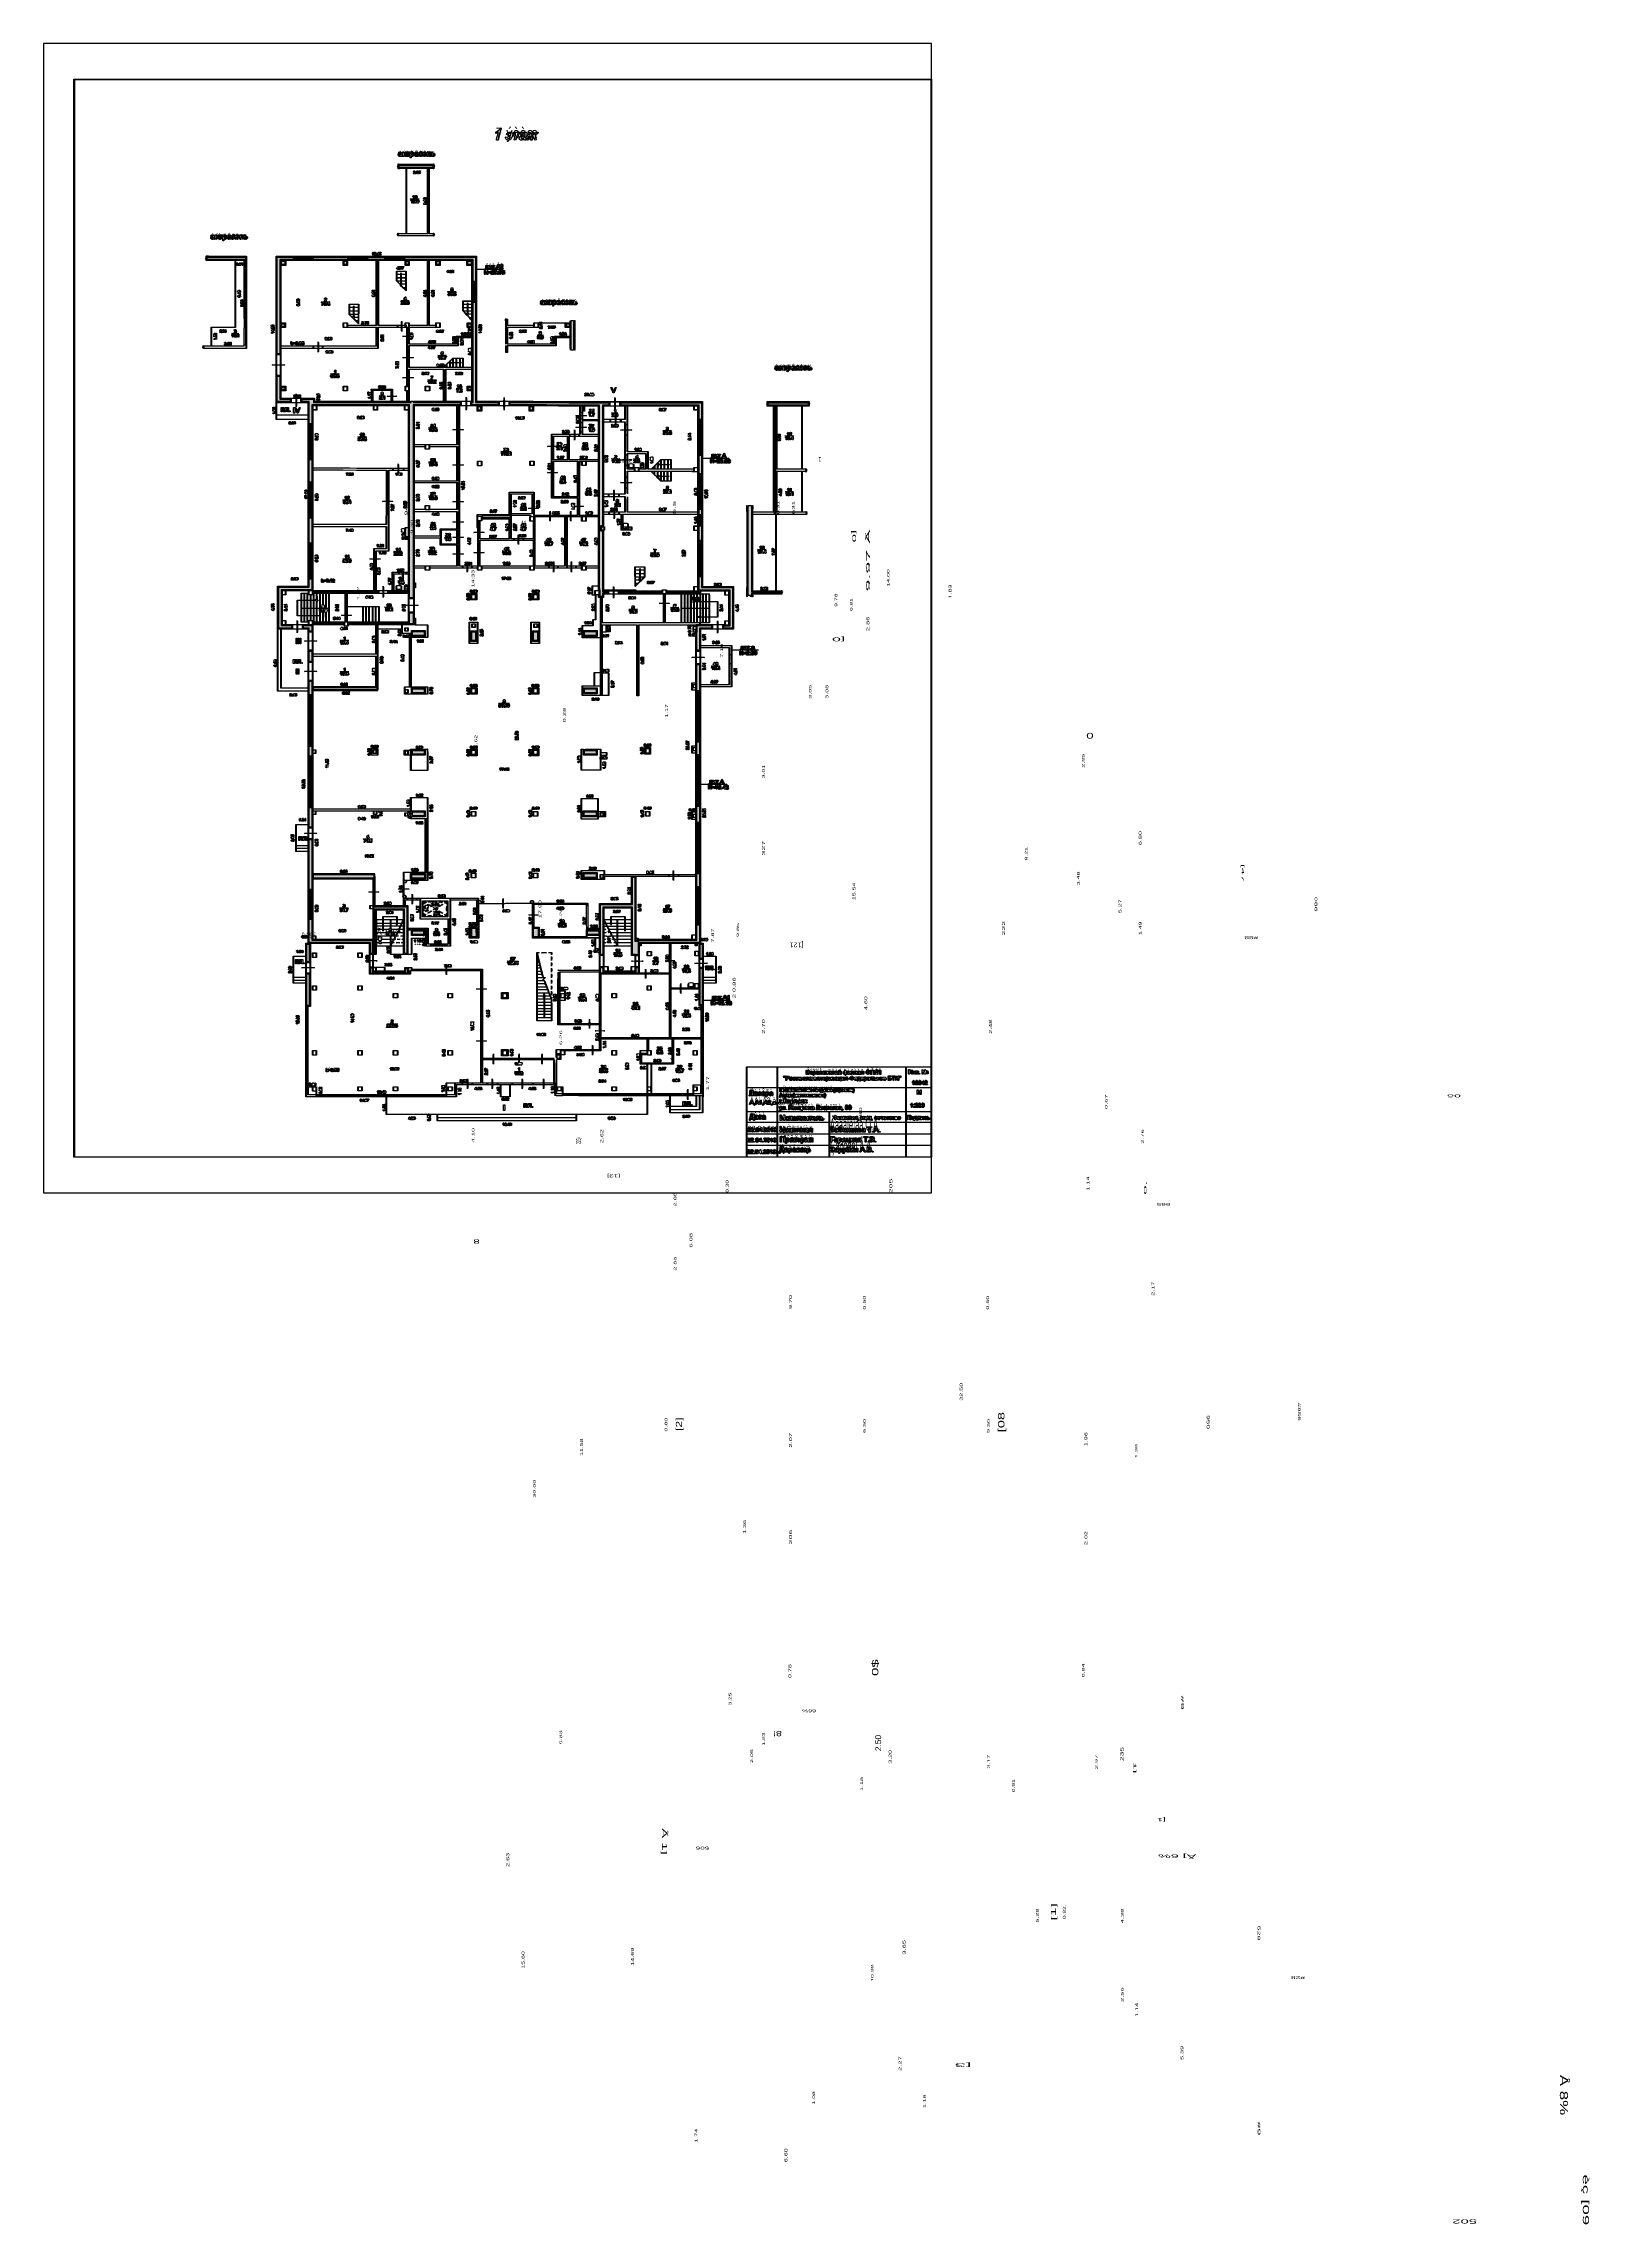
# Model space of a CAD drawing. Header units: millimetres. Extents: x 0 to 150324, y -100295 to 111760.
import ezdxf
from ezdxf.enums import TextEntityAlignment as Align

# ---------------------------------------------------------------- set-up
doc = ezdxf.new("R2010")
doc.units = ezdxf.units.MM
for name, color, linetype in [('A-PLAN-GRAPHICS', 7, 'Continuous'), ('A-RASTER-UNDERLAY', 8, 'Continuous'), ('A-TEXT-OCR', 3, 'Continuous'), ('A-WALLS-FILL', 9, 'Continuous'), ('A-WALLS-OUTLINE', 8, 'Continuous'), ('SHEET-FRAME', 1, 'Continuous')]:
    doc.layers.add(name, color=color, linetype=linetype)
picture_1 = doc.add_image_def('image1.png', size_in_pixel=(2463, 3095))

msp = doc.modelspace()

# ---------------------------------------------------------------- hatches: boundary and pattern name
at = {"layer": 'A-WALLS-FILL'}
h = msp.add_hatch(color=9, dxfattribs=at)
h.paths.add_polyline_path([(50190, 13445), (50190, 13073), (49953, 13073), (49953, 13445), (50072, 13445)])
h.paths.add_polyline_path([(25840, 21302), (25840, 18220), (25603, 18220), (25603, 21302), (25722, 21302)])
h.paths.add_polyline_path([(64042, 21844), (64042, 18288), (63839, 18288), (63839, 21844), (63940, 21844)])
h.paths.add_polyline_path([(35391, 21370), (31801, 21370), (31801, 21878), (31936, 21878), (31936, 21505), (35221, 21505), (35221, 21810), (35391, 21810), (35391, 21590)])
h.paths.add_polyline_path([(57810, 21370), (54153, 21370), (54153, 21912), (54390, 21912), (54390, 21505), (57641, 21505), (57641, 21912), (57810, 21912), (57810, 21641)])
h.paths.add_polyline_path([(25840, 24181), (25840, 22487), (25603, 22487), (25603, 24181), (25722, 24181)])
h.paths.add_polyline_path([(64042, 24181), (64042, 22792), (63839, 22792), (63839, 24181), (63940, 24181)])
h.paths.add_polyline_path([(63771, 26077), (63771, 24350), (57810, 24350), (57810, 23165), (57676, 23168), (57569, 23196), (57269, 23199), (57269, 27805), (54390, 27805), (54390, 23199), (54153, 23199), (54153, 28042), (57269, 28042), (57269, 30717), (57506, 30717), (57506, 24486), (57878, 24486), (57878, 24587), (63534, 24587), (63534, 26077), (63652, 26077)])
h.paths.add_polyline_path([(25840, 26619), (26077, 26619), (26077, 24587), (31936, 24587), (31936, 23300), (31801, 23300), (31801, 24350), (25840, 24350), (25840, 25485)])
h.paths.add_polyline_path([(35323, 27838), (35323, 23300), (35086, 23300), (35086, 27601), (32241, 27601), (32241, 23300), (32139, 23300), (32139, 27838), (33731, 27838)])
h.paths.add_polyline_path([(41656, 24892), (41656, 25739), (41980, 25733), (42032, 25720), (42048, 25694), (42062, 24892), (41859, 24892)])
h.paths.add_polyline_path([(48091, 25739), (48091, 24892), (47650, 24892), (47650, 25739), (47871, 25739)])
h.paths.add_polyline_path([(36949, 25502), (36949, 25129), (35865, 25129), (35865, 25502), (36407, 25502)])
h.paths.add_polyline_path([(52900, 25129), (52900, 25502), (53786, 25499), (53959, 25477), (53980, 25403), (53983, 25129), (53442, 25129)])
h.paths.add_polyline_path([(26077, 34375), (26077, 29498), (25840, 29498), (25840, 34375), (25959, 34375)])
h.paths.add_polyline_path([(63771, 31056), (63771, 29769), (63534, 29769), (63534, 31056), (63652, 31056)])
h.paths.add_polyline_path([(32106, 30954), (32106, 30615), (26247, 30615), (26247, 30954), (29176, 30954)])
h.paths.add_polyline_path([(37050, 30954), (37050, 30615), (35797, 30615), (35797, 30954), (36424, 30954)])
h.paths.add_polyline_path([(53746, 31056), (53746, 30683), (52561, 30683), (52561, 31056), (53154, 31056)])
h.paths.add_polyline_path([(26077, 37490), (26077, 35560), (25840, 35560), (25840, 37490), (25959, 37490)])
h.paths.add_polyline_path([(63771, 37626), (63771, 36034), (63534, 36034), (63534, 37626), (63652, 37626)])
h.paths.add_polyline_path([(37016, 37050), (37016, 36678), (35865, 36678), (35865, 37050), (36441, 37050)])
h.paths.add_polyline_path([(53746, 37050), (53746, 36678), (52561, 36678), (52561, 37050), (53154, 37050)])
h.paths.add_polyline_path([(26077, 43451), (26077, 42469), (25840, 42469), (25840, 43451), (25959, 43451)])
h.paths.add_polyline_path([(63771, 43857), (63771, 42604), (63534, 42604), (63534, 43857), (63652, 43857)])
h.paths.add_polyline_path([(37016, 43011), (37016, 42672), (35865, 42672), (35865, 43011), (36441, 43011)])
h.paths.add_polyline_path([(53746, 43011), (53746, 42672), (52595, 42672), (52595, 43011), (53171, 43011)])
h.paths.add_polyline_path([(26077, 49750), (26077, 48429), (25840, 48429), (25840, 49750), (25959, 49750)])
h.paths.add_polyline_path([(37016, 49005), (37016, 48633), (35865, 48633), (35865, 49005), (36441, 49005)])
h.paths.add_polyline_path([(53746, 49005), (53746, 48633), (52595, 48633), (52595, 49005), (53171, 49005)])
h.paths.add_polyline_path([(63771, 51376), (63771, 48836), (63534, 48836), (63534, 51376), (63652, 51376)])
h.paths.add_polyline_path([(32410, 49141), (32410, 48937), (26247, 48937), (26247, 49141), (29329, 49141)])
h.paths.add_polyline_path([(26077, 52697), (26077, 51681), (25840, 51681), (25840, 52697), (25959, 52697)])
h.paths.add_polyline_path([(63534, 52764), (63537, 54342), (63545, 54655), (63566, 54816), (63568, 55169), (64956, 55169), (64956, 54932), (63771, 54932), (63771, 52764), (63652, 52764)])
h.paths.add_polyline_path([(41995, 54559), (41995, 53713), (41656, 53713), (41656, 54559), (41825, 54559)])
h.paths.add_polyline_path([(48023, 54559), (48023, 53713), (47650, 53713), (47650, 54559), (47837, 54559)])
h.paths.add_polyline_path([(37016, 54221), (35865, 54221), (35873, 54530), (35889, 54569), (35936, 54583), (37016, 54593), (37016, 54407)])
h.paths.add_polyline_path([(53746, 54593), (53746, 54221), (52595, 54221), (52595, 54593), (53171, 54593)])
h.paths.add_polyline_path([(25265, 55169), (26077, 55169), (26077, 54627), (25840, 54627), (25840, 54932), (25265, 54932), (25265, 55050)])
h.paths.add_polyline_path([(22860, 54932), (22860, 58894), (25840, 58894), (25840, 59707), (26077, 59707), (26077, 58657), (23097, 58657), (23097, 55169), (24113, 55169), (24113, 54932), (23487, 54932)])
h.paths.add_polyline_path([(63737, 59944), (63974, 59944), (63974, 58860), (66988, 58860), (66988, 54932), (66142, 54932), (66142, 55135), (66751, 55135), (66751, 58623), (63737, 58623), (63737, 59284)])
h.paths.add_polyline_path([(29159, 55440), (29159, 55338), (26247, 55338), (26247, 55440), (27703, 55440)])
h.paths.add_polyline_path([(35425, 55440), (35425, 55338), (29701, 55338), (29701, 55440), (32563, 55440)])
h.paths.add_polyline_path([(35933, 56422), (35933, 55338), (35594, 55338), (35594, 56422), (35763, 56422)])
h.paths.add_polyline_path([(35933, 57878), (35594, 57878), (35594, 76640), (26077, 76640), (26077, 74778), (25840, 74778), (25840, 76945), (25129, 76945), (25129, 77182), (26247, 77182), (26247, 76877), (35729, 76877), (35729, 76979), (35933, 76979), (35933, 76877), (40505, 76877), (40505, 76640), (35933, 76640), (35933, 67259)])
h.paths.add_polyline_path([(68512, 66853), (68851, 66853), (68851, 58454), (71696, 58454), (71696, 58318), (68851, 58318), (68851, 57980), (68758, 57988), (68749, 58081), (68512, 58081), (68512, 62467)])
h.paths.add_polyline_path([(54356, 58014), (54119, 58014), (54116, 58583), (54107, 58646), (54076, 58666), (54063, 58902), (54051, 76606), (50758, 76608), (48903, 76638), (45381, 76640), (45381, 76877), (49014, 76875), (51084, 76845), (54966, 76843), (54966, 76606), (54356, 76606), (54356, 64855), (54153, 64855), (54153, 64381), (54356, 64381), (54356, 58454), (54830, 58454), (54830, 58318), (54356, 58318), (54356, 58166)])
h.paths.add_polyline_path([(60079, 58454), (60079, 58318), (56015, 58318), (56015, 58454), (58047, 58454)])
h.paths.add_polyline_path([(63771, 58454), (63771, 58318), (60655, 58318), (60655, 58454), (62213, 58454)])
h.paths.add_polyline_path([(32512, 58488), (32512, 58386), (26247, 58386), (26247, 58488), (29379, 58488)])
h.paths.add_polyline_path([(35425, 58488), (35425, 58386), (33562, 58386), (33562, 58488), (34493, 58488)])
h.paths.add_polyline_path([(26077, 65634), (26077, 63195), (25840, 63195), (25840, 65634), (25959, 65634)])
h.paths.add_polyline_path([(63974, 64855), (63974, 63432), (63737, 63432), (63737, 64855), (63856, 64855)])
h.paths.add_polyline_path([(45381, 65871), (45381, 65634), (42672, 65634), (42672, 65871), (44027, 65871)])
h.paths.add_polyline_path([(63974, 66480), (63974, 65938), (63737, 65938), (63737, 66480), (63856, 66480)])
h.paths.add_polyline_path([(71188, 76437), (71188, 66074), (71086, 66074), (71086, 76437), (71137, 76437)])
h.paths.add_polyline_path([(26077, 71323), (26077, 69122), (25840, 69122), (25840, 71323), (25959, 71323)])
h.paths.add_polyline_path([(63974, 71730), (63974, 69935), (63737, 69935), (63737, 71730), (63856, 71730)])
h.paths.add_polyline_path([(56151, 76843), (63974, 76843), (63974, 75218), (63737, 75218), (63737, 76606), (56151, 76606), (56151, 76725)])
h.paths.add_polyline_path([(42266, 76132), (42266, 76471), (42425, 76468), (42467, 76454), (42490, 76422), (42503, 76132), (42384, 76132)])
h.paths.add_polyline_path([(47549, 76471), (47549, 76132), (47312, 76132), (47312, 76471), (47430, 76471)])
h.paths.add_polyline_path([(74337, 76843), (74337, 76606), (70477, 76606), (70477, 76843), (72407, 76843)])
h.paths.add_polyline_path([(41758, 86631), (41995, 86631), (41995, 76877), (44196, 76877), (44196, 76640), (41656, 76640), (41656, 76877), (41758, 76877), (41758, 81754)])
h.paths.add_polyline_path([(22725, 79417), (22962, 79417), (22962, 77182), (23978, 77182), (23978, 76945), (22725, 76945), (22725, 78181)])
h.paths.add_polyline_path([(23470, 78334), (23470, 78097), (23131, 78097), (23131, 78334), (23300, 78334)])
h.paths.add_polyline_path([(41588, 78334), (41588, 78097), (41283, 78097), (41283, 78334), (41436, 78334)])
h.paths.add_polyline_path([(22725, 81585), (22725, 91000), (24282, 91000), (24282, 90763), (22962, 90763), (22962, 81585), (22843, 81585)])
h.paths.add_polyline_path([(51545, 84836), (51545, 81957), (51308, 81957), (51308, 84836), (51427, 84836)])
h.paths.add_polyline_path([(19643, 84159), (19643, 82431), (19507, 82431), (19507, 84159), (19575, 84159)])
h.paths.add_polyline_path([(23436, 84497), (23436, 84260), (23131, 84260), (23131, 84497), (23283, 84497)])
h.paths.add_polyline_path([(41588, 84497), (41588, 84260), (41283, 84260), (41283, 84497), (41436, 84497)])
h.paths.add_polyline_path([(51139, 84497), (51139, 84260), (50834, 84260), (50834, 84497), (50986, 84497)])
h.paths.add_polyline_path([(35120, 91000), (41995, 91000), (41995, 88629), (41758, 88629), (41758, 90763), (35120, 90763), (35120, 90881)])
h.paths.add_polyline_path([(23470, 90593), (23470, 90289), (23131, 90289), (23131, 90593), (23300, 90593)])
h.paths.add_polyline_path([(29464, 90593), (29464, 90289), (29227, 90289), (29227, 90593), (29345, 90593)])
h.paths.add_polyline_path([(35458, 90593), (35458, 90289), (35255, 90289), (35255, 90593), (35357, 90593)])
h.paths.add_polyline_path([(38473, 90593), (38473, 90289), (38235, 90289), (38235, 90593), (38354, 90593)])
h.paths.add_polyline_path([(41588, 90593), (41588, 90289), (41250, 90289), (41250, 90593), (41419, 90593)])
h.paths.add_polyline_path([(19643, 91000), (19643, 90763), (15917, 90763), (15917, 91000), (17780, 91000)])
h.paths.add_polyline_path([(29566, 91000), (29566, 90763), (26247, 90763), (26247, 91000), (27906, 91000)])
h.paths.add_polyline_path([(33155, 91000), (33155, 90763), (31530, 90763), (31530, 91000), (32343, 91000)])
h.paths.add_polyline_path([(37863, 99941), (37863, 99703), (34578, 99703), (34578, 99941), (36220, 99941)])

# ---------------------------------------------------------------- linework, layer by layer
at = {"layer": 'A-PLAN-GRAPHICS'}
for points in [[(86360, 108272), (86360, 3488), (2980, 3488), (2980, 108272), (44670, 108272)], [(3014, 108238), (3014, 3522), (68343, 3522), (68343, 12260), (86326, 12260), (86326, 108238), (44670, 108238)], [(44050, 102382), (44028, 102398), (44029, 102428), (44056, 102467), (44066, 102562), (44089, 102602), (44099, 102698), (44121, 102731), (44133, 102833), (44159, 102881), (44167, 102969), (44191, 103008), (44205, 103112), (44228, 103141), (44208, 103155), (44187, 103130), (44143, 103117), (44085, 103066), (44036, 103051), (43998, 103023), (43963, 103038), (43964, 103109), (43988, 103134), (44005, 103186), (44051, 103197), (44069, 103221), (44125, 103240), (44333, 103408), (44380, 103427), (44441, 103427), (44463, 103414), (44465, 103379), (44438, 103341), (44430, 103253), (44404, 103206), (44392, 103103), (44370, 103070), (44358, 102968), (44338, 102945), (44326, 102868), (44303, 102833), (44294, 102745), (44269, 102698), (44260, 102610), (44235, 102562), (44223, 102460), (44181, 102385), (44061, 102381)], [(45525, 103135), (45604, 103010), (45621, 102911), (45616, 102870), (45590, 102833), (45578, 102731), (45556, 102708), (45544, 102656), (45522, 102641), (45507, 102591), (45459, 102541), (45424, 102471), (45355, 102442), (45338, 102418), (45238, 102382), (45082, 102390), (45066, 102410), (45009, 102431), (44957, 102491), (44934, 102574), (44909, 102594), (44924, 102651), (44980, 102683), (45053, 102678), (45105, 102606), (45115, 102562), (45144, 102550), (45255, 102553), (45338, 102592), (45372, 102626), (45385, 102673), (45414, 102703), (45197, 102723), (45180, 102736), (45180, 102767), (45231, 102848), (45449, 102853), (45447, 102960), (45435, 102985), (45391, 102994), (45366, 103017), (45322, 103022), (45212, 102972), (45188, 102945), (45175, 102901), (45155, 102888), (45120, 102892), (45095, 102916), (45019, 102928), (45011, 102946), (45036, 102960), (45051, 103004), (45098, 103061), (45171, 103100), (45227, 103149), (45401, 103157), (45509, 103142)], [(46360, 103140), (46360, 103104), (46331, 103063), (46330, 102989), (46127, 102982), (46090, 102967), (46069, 102942), (46054, 102837), (46032, 102809), (46020, 102733), (45998, 102704), (45986, 102602), (45960, 102554), (45952, 102467), (45928, 102437), (45919, 102393), (45859, 102379), (45763, 102388), (45755, 102423), (45783, 102467), (45827, 102698), (45850, 102733), (45862, 102809), (45884, 102839), (45896, 102942), (45923, 102972), (45860, 102987), (45686, 102989), (45689, 103069), (45715, 103100), (45724, 103140), (45764, 103153), (45889, 103157), (46353, 103146)], [(46905, 102379), (46751, 102385), (46731, 102434), (46702, 102447), (46655, 102420), (46553, 102408), (46508, 102384), (46380, 102386), (46288, 102435), (46268, 102482), (46262, 102556), (46273, 102645), (46324, 102729), (46381, 102777), (46424, 102790), (46441, 102812), (46518, 102824), (46546, 102844), (46748, 102860), (46833, 102903), (46827, 102982), (46713, 103022), (46648, 103015), (46623, 102992), (46577, 102979), (46510, 102888), (46475, 102892), (46450, 102916), (46373, 102928), (46365, 102946), (46390, 102960), (46409, 103008), (46456, 103065), (46513, 103112), (46585, 103149), (46859, 103156), (46919, 103148), (46954, 103127), (46995, 103076), (47006, 103021), (47002, 102915), (46946, 102803), (46934, 102675), (46910, 102612), (46905, 102514)], [(46435, 102564), (46485, 102549), (46629, 102560), (46728, 102624), (46769, 102697), (46743, 102714), (46659, 102717), (46610, 102708), (46576, 102687), (46485, 102675), (46441, 102638), (46432, 102571)], [(46939, 102389), (47026, 102486), (47056, 102543), (47244, 102770), (47278, 102829), (47249, 102878), (47237, 103011), (47161, 103025), (47146, 103039), (47142, 103158), (47292, 103155), (47360, 103128), (47384, 103035), (47408, 102998), (47423, 102853), (47468, 102896), (47486, 102976), (47510, 103003), (47520, 103075), (47544, 103100), (47561, 103152), (47648, 103157), (47682, 103139), (47682, 103084), (47655, 103036), (47645, 102941), (47617, 102898), (47628, 102853), (47714, 102931), (47810, 103061), (47885, 103135), (47954, 103157), (48054, 103156), (48086, 103144), (48087, 103104), (48062, 103080), (48051, 103034), (47980, 103012), (47897, 102949), (47787, 102784), (47790, 102758), (47815, 102737), (47827, 102660), (47847, 102643), (47859, 102592), (47881, 102569), (47892, 102467), (47920, 102423), (47913, 102388), (47816, 102379), (47756, 102393), (47747, 102437), (47723, 102467), (47709, 102575), (47689, 102592), (47677, 102643), (47655, 102660), (47645, 102705), (47617, 102718), (47588, 102705), (47578, 102660), (47558, 102640), (47544, 102505), (47520, 102466), (47504, 102386), (47380, 102381), (47347, 102398), (47349, 102433), (47374, 102467), (47384, 102562), (47408, 102597), (47418, 102669), (47447, 102698), (47413, 102718), (47318, 102673), (47297, 102624), (47225, 102543), (47193, 102485), (47113, 102403), (47050, 102380), (46939, 102389)], [(34446, 93088), (34429, 93130), (34375, 93188), (34436, 93214), (34459, 93337), (34480, 93317), (34578, 93307), (35255, 93303), (35255, 99602), (34607, 99597), (34514, 99588), (34490, 99569), (34471, 99754), (34409, 99784), (34470, 99863), (34488, 100070), (34528, 100056), (34787, 100048), (36543, 100042), (37775, 100050), (37913, 100056), (37948, 100076), (37961, 100035), (37970, 99890), (38032, 99856), (37983, 99837), (37970, 99818), (37950, 99570), (37921, 99591), (37871, 99597), (37490, 99602), (37490, 93303), (37871, 93307), (37921, 93314), (37953, 93335), (37974, 93278), (38032, 93214), (37970, 93186), (37953, 93036), (37913, 93052), (37648, 93059), (34855, 93068), (34464, 93082)], [(34849, 100787), (34768, 100790), (34719, 100821), (34689, 100816), (34651, 100786), (34567, 100799), (34501, 100847), (34476, 100926), (34488, 100981), (34544, 101062), (34535, 101084), (34486, 101097), (34478, 101117), (34505, 101134), (34533, 101202), (34605, 101225), (34754, 101220), (34818, 101175), (34843, 101124), (34849, 100966)], [(34510, 100008), (34510, 99636), (37931, 99636), (37931, 100008), (36220, 100008)], [(34580, 100909), (34608, 100889), (34656, 100897), (34707, 100932), (34740, 100985), (34727, 100989), (34685, 100961), (34597, 100953), (34578, 100923)], [(34580, 101070), (34674, 101059), (34701, 101064), (34713, 101084), (34696, 101119), (34658, 101126), (34614, 101112), (34581, 101076)], [(35255, 101227), (35255, 100787), (35160, 100798), (35154, 100957), (35018, 100957), (35011, 100798), (34917, 100787), (34917, 101227), (35011, 101216), (35018, 101058), (35154, 101058), (35157, 101208), (35172, 101225), (35204, 101227)], [(35391, 100787), (35391, 101126), (35298, 101134), (35289, 101227), (35628, 101227), (35618, 101133), (35492, 101126), (35492, 100787), (35441, 100787)], [(35662, 100652), (35662, 101227), (35869, 101225), (35927, 101211), (35983, 101156), (36048, 101025), (36063, 101042), (36089, 101163), (36118, 101188), (36204, 101224), (36314, 101222), (36394, 101188), (36440, 101079), (36441, 100990), (36136, 100981), (36193, 100917), (36256, 100890), (36299, 100901), (36361, 100950), (36430, 100949), (36439, 100907), (36412, 100879), (36394, 100826), (36349, 100816), (36323, 100794), (36254, 100787), (36186, 100794), (36160, 100816), (36118, 100824), (36095, 100882), (36075, 100899), (36063, 100975), (36048, 100990), (35991, 100865), (35957, 100831), (35856, 100787), (35807, 100794), (35777, 100820), (35760, 100671), (35745, 100654), (35712, 100652)], [(35815, 100893), (35850, 100899), (35891, 100930), (35931, 101005), (35922, 101078), (35873, 101122), (35805, 101115), (35771, 101067), (35765, 100975), (35777, 100926), (35800, 100898)], [(36339, 101068), (36316, 101100), (36262, 101123), (36195, 101124), (36171, 101106), (36171, 101077), (36193, 101062), (36339, 101068)], [(37211, 100913), (37136, 100823), (37068, 100789), (37000, 100792), (36971, 100818), (36925, 100831), (36891, 100865), (36872, 100921), (36704, 100797), (36609, 100793), (36542, 100835), (36483, 100913), (36474, 101015), (36483, 101114), (36503, 101136), (36517, 101185), (36601, 101222), (36711, 101224), (36798, 101190), (36826, 101096), (36965, 101216), (37095, 101222), (37129, 101197), (37173, 101188), (37203, 101156), (37219, 101060), (37215, 100928)], [(36592, 101090), (36579, 100963), (36589, 100927), (36618, 100899), (36672, 100891), (36711, 100905), (36735, 100932), (36749, 100976), (36768, 100989), (36799, 100987), (36820, 100960), (36838, 100962), (36847, 101020), (36834, 101053), (36759, 101068), (36681, 101122), (36638, 101122), (36600, 101102)], [(37033, 101126), (36990, 101115), (36969, 101095), (36949, 100982), (36958, 100931), (37006, 100918), (37036, 100889), (37098, 100918), (37118, 100996), (37104, 101083), (37076, 101115), (37049, 101125)], [(37660, 101227), (37660, 100787), (37558, 100787), (37558, 101126), (37423, 101126), (37418, 100921), (37392, 100839), (37362, 100806), (37321, 100789), (37278, 100788), (37258, 100801), (37258, 100873), (37303, 100891), (37316, 100914), (37321, 101227), (37490, 101227)], [(37727, 101227), (37822, 101218), (37829, 101092), (37945, 101087), (37974, 101063), (38024, 101050), (38066, 100940), (38059, 100899), (38039, 100882), (38016, 100825), (37952, 100818), (37889, 100790), (37727, 100787), (37727, 101007)], [(37954, 100945), (37922, 100980), (37862, 100990), (37837, 100981), (37829, 100940), (37837, 100898), (37862, 100889), (37925, 100903), (37953, 100935)], [(37457, 99602), (37355, 99602), (37355, 93269), (34476, 93269), (34476, 93099), (37931, 93099), (37931, 93269), (37457, 93269), (37457, 96435)], [(35289, 99602), (35289, 93303), (37321, 93303), (37321, 99602), (36305, 99602)], [(36051, 99399), (36112, 99368), (36138, 99300), (36120, 99230), (36068, 99175), (36133, 99145), (36131, 99107), (36102, 99096), (35998, 99096), (35968, 99117), (35980, 99183), (36043, 99258), (36068, 99308), (36060, 99329), (36043, 99327), (36020, 99265), (35973, 99316), (35986, 99373), (36031, 99397)], [(36229, 99153), (36229, 99102), (36178, 99102), (36178, 99153), (36225, 99156)], [(36639, 99385), (36643, 99357), (36631, 99337), (36508, 99314), (36597, 99287), (36628, 99259), (36643, 99187), (36620, 99118), (36518, 99094), (36487, 99099), (36446, 99128), (36373, 99095), (36292, 99119), (36266, 99188), (36244, 99205), (36237, 99246), (36244, 99287), (36266, 99305), (36296, 99375), (36372, 99396), (36409, 99380), (36461, 99331), (36489, 99393), (36635, 99389)], [(36358, 99165), (36372, 99222), (36361, 99328), (36321, 99297), (36306, 99248), (36319, 99197), (36352, 99165)], [(36441, 99212), (36498, 99190), (36527, 99163), (36559, 99165), (36575, 99183), (36574, 99210), (36556, 99226), (36487, 99228), (36441, 99215)], [(35662, 96639), (35741, 96654), (35966, 96655), (35957, 96880), (35944, 96892), (35928, 96864), (35910, 96861), (35900, 96930), (35914, 96957), (35956, 96965), (35973, 96987), (36000, 96994), (36022, 96987), (36031, 96953), (36034, 96655), (36123, 96656), (36169, 96670), (36107, 96710), (36102, 96860), (36115, 96946), (36152, 96985), (36264, 96994), (36299, 96982), (36308, 96913), (36332, 96883), (36339, 96842), (36332, 96801), (36308, 96770), (36300, 96704), (36273, 96670), (36508, 96639), (36085, 96622), (35662, 96639)], [(35847, 96252), (35816, 96251), (35803, 96266), (35797, 96452), (35706, 96459), (35695, 96486), (35707, 96514), (35754, 96530), (35818, 96584), (35853, 96580), (35865, 96375), (35852, 96256)], [(36130, 96262), (36047, 96249), (35906, 96260), (35899, 96276), (35915, 96307), (36057, 96476), (36042, 96504), (36015, 96519), (35984, 96457), (35920, 96456), (35901, 96477), (35928, 96494), (35952, 96557), (35987, 96580), (36065, 96584), (36111, 96560), (36135, 96518), (36135, 96466), (36108, 96411), (36034, 96327), (36125, 96310), (36134, 96268)], [(36195, 96926), (36173, 96903), (36171, 96791), (36183, 96761), (36212, 96757), (36234, 96780), (36237, 96879), (36228, 96918), (36203, 96926)], [(36229, 96308), (36229, 96258), (36178, 96258), (36178, 96308), (36225, 96311)], [(36378, 96587), (36434, 96570), (36490, 96517), (36506, 96470), (36507, 96382), (36496, 96330), (36467, 96291), (36415, 96259), (36355, 96250), (36304, 96264), (36275, 96304), (36275, 96340), (36305, 96368), (36278, 96399), (36272, 96464), (36295, 96564), (36359, 96588)], [(36397, 96516), (36372, 96505), (36344, 96466), (36339, 96441), (36353, 96421), (36392, 96426), (36434, 96463), (36434, 96481), (36401, 96513)], [(37252, 96180), (37232, 96141), (37202, 96125), (37026, 96115), (36988, 96127), (36977, 96171), (36949, 96203), (36970, 96251), (37026, 96306), (37045, 96307), (37068, 96284), (37089, 96310), (37127, 96317), (37220, 96265), (37253, 96198)], [(36993, 96782), (37160, 96788), (37222, 96770), (37243, 96745), (37249, 96640), (37186, 96608), (37239, 96548), (37253, 96496), (37235, 96451), (37186, 96398), (37248, 96372), (37245, 96325), (37198, 96322), (37181, 96375), (37157, 96397), (37155, 96452), (37185, 96500), (37170, 96517), (37130, 96515), (37109, 96461), (37060, 96447), (37039, 96421), (37002, 96424), (36963, 96454), (36950, 96493), (36957, 96535), (37021, 96605), (36975, 96647), (36950, 96692), (36952, 96717), (36977, 96733), (36988, 96778)], [(37019, 96712), (37047, 96672), (37084, 96658), (37139, 96665), (37171, 96690), (37183, 96711), (37161, 96721), (37023, 96716)], [(37129, 96249), (37123, 96194), (37167, 96183), (37185, 96193), (37182, 96207), (37131, 96249)], [(16629, 92761), (16484, 92756), (16431, 92726), (16369, 92732), (16294, 92770), (16270, 92805), (16256, 92865), (16268, 92921), (16324, 93002), (16315, 93024), (16266, 93037), (16257, 93054), (16285, 93073), (16303, 93132), (16362, 93161), (16486, 93166), (16577, 93141), (16618, 93068), (16629, 92922)], [(16360, 93010), (16454, 92999), (16480, 93004), (16493, 93024), (16476, 93059), (16437, 93066), (16394, 93051), (16361, 93016)], [(16360, 92885), (16388, 92844), (16426, 92831), (16473, 92859), (16514, 92906), (16519, 92924), (16509, 92930), (16473, 92902), (16362, 92889)], [(17035, 93167), (17035, 92761), (16940, 92772), (16933, 92930), (16798, 92930), (16791, 92772), (16696, 92761), (16696, 93167), (16791, 93156), (16798, 92998), (16933, 92998), (16937, 93148), (16951, 93165), (16984, 93167)], [(17170, 92761), (17170, 93066), (17077, 93074), (17069, 93167), (17407, 93167), (17398, 93073), (17272, 93066), (17272, 92761), (17221, 92761)], [(17441, 93167), (17674, 93162), (17765, 93130), (17785, 93047), (17807, 93015), (17814, 92947), (17805, 92872), (17747, 92777), (17644, 92728), (17592, 92732), (17557, 92760), (17539, 92611), (17516, 92592), (17441, 92591), (17441, 92879)], [(17594, 92832), (17630, 92839), (17671, 92870), (17710, 92944), (17702, 93018), (17652, 93062), (17585, 93055), (17551, 93007), (17545, 92915), (17557, 92866), (17580, 92838)], [(17904, 93143), (17957, 93162), (18065, 93167), (18134, 93156), (18174, 93132), (18190, 93077), (18215, 93046), (18220, 92930), (17989, 92927), (17957, 92919), (17949, 92904), (17974, 92852), (18029, 92830), (18069, 92837), (18140, 92890), (18211, 92888), (18216, 92853), (18164, 92789), (18092, 92756), (18075, 92734), (18018, 92728), (17926, 92773), (17879, 92813), (17855, 92857), (17848, 92964), (17860, 93080), (17885, 93127)], [(17949, 93049), (18020, 93032), (18118, 93046), (18048, 93065), (17950, 93051)], [(18987, 93079), (18999, 92964), (18988, 92845), (18943, 92789), (18843, 92730), (18777, 92732), (18751, 92758), (18694, 92777), (18668, 92810), (18652, 92860), (18486, 92736), (18410, 92730), (18312, 92785), (18263, 92874), (18254, 92964), (18263, 93054), (18283, 93076), (18296, 93125), (18346, 93138), (18365, 93158), (18440, 93167), (18516, 93158), (18535, 93138), (18584, 93125), (18598, 93078), (18620, 93066), (18652, 93074), (18673, 93128), (18779, 93165), (18922, 93154), (18977, 93105)], [(18369, 92866), (18397, 92839), (18452, 92831), (18501, 92853), (18543, 92927), (18583, 92925), (18612, 92897), (18626, 92943), (18623, 93012), (18613, 93028), (18589, 93031), (18544, 93003), (18474, 93056), (18404, 93058), (18372, 93030), (18361, 92994), (18363, 92883)], [(18898, 93066), (18817, 93064), (18763, 93049), (18743, 93029), (18729, 92979), (18754, 92886), (18819, 92830), (18836, 92855), (18889, 92872), (18898, 92964)], [(19439, 93167), (19439, 92761), (19338, 92761), (19338, 93066), (19202, 93066), (19200, 92862), (19182, 92794), (19157, 92771), (19119, 92762), (19060, 92763), (19035, 92779), (19040, 92813), (19095, 92891), (19101, 93167), (19270, 93167)], [(19507, 92761), (19507, 93167), (19601, 93157), (19609, 93032), (19716, 93028), (19758, 93001), (19795, 92995), (19819, 92937), (19843, 92921), (19834, 92848), (19783, 92784), (19733, 92765), (19635, 92761)], [(19617, 92921), (19609, 92868), (19624, 92832), (19663, 92832), (19686, 92857), (19743, 92869), (19732, 92896), (19702, 92917), (19664, 92929), (19621, 92925)], [(32046, 91170), (32010, 91184), (31999, 91314), (31970, 91359), (32000, 91419), (32062, 91474), (32071, 91251), (32053, 91171)], [(32164, 91450), (32197, 91469), (32236, 91472), (32298, 91434), (32312, 91383), (32336, 91362), (32343, 91321), (32336, 91281), (32312, 91260), (32298, 91209), (32232, 91171), (32193, 91174), (32161, 91194), (32140, 91290), (32155, 91436)], [(32219, 91406), (32213, 91351), (32257, 91340), (32274, 91350), (32271, 91364), (32221, 91406)], [(32346, 91186), (32348, 91225), (32405, 91248), (32420, 91295), (32468, 91345), (32495, 91401), (32570, 91474), (32599, 91304), (32629, 91276), (32674, 91266), (32691, 91242), (32737, 91242), (32749, 91271), (32736, 91298), (32619, 91317), (32619, 91391), (32642, 91416), (32662, 91468), (32769, 91473), (32812, 91460), (32816, 91432), (32804, 91412), (32681, 91389), (32770, 91363), (32808, 91321), (32814, 91244), (32780, 91184), (32728, 91169), (32671, 91176), (32593, 91237), (32574, 91181), (32539, 91169), (32517, 91181), (32505, 91226), (32461, 91237), (32417, 91226), (32394, 91172), (32348, 91181)], [(19744, 91101), (19744, 82127), (15675, 82134), (15516, 82149), (15497, 82191), (15444, 82246), (15505, 82275), (15528, 82398), (15549, 82378), (15642, 82368), (16290, 82364), (16290, 84193), (18627, 84193), (18627, 90661), (15816, 90661), (15808, 90811), (15748, 90885), (15797, 90900), (15810, 90917), (15819, 91088), (15833, 91135), (15869, 91115), (16027, 91110), (17797, 91101)], [(19710, 90661), (19541, 90661), (19540, 85808), (19524, 84226), (19509, 85808), (19507, 90661), (18661, 90661), (18661, 84159), (16324, 84159), (16324, 82364), (18722, 82362), (19507, 82347), (18531, 82331), (15545, 82330), (15545, 82161), (19710, 82161), (19710, 86411)], [(15850, 91067), (15850, 90695), (19710, 90695), (19710, 91067), (17780, 91067)], [(18752, 90434), (18821, 90458), (18898, 90440), (18928, 90380), (18938, 90269), (18991, 90246), (18993, 90201), (18948, 90188), (18915, 90221), (18886, 90195), (18832, 90188), (18749, 90212), (18729, 90296), (18744, 90421)], [(18822, 90390), (18800, 90371), (18798, 90283), (18810, 90259), (18838, 90255), (18860, 90274), (18863, 90351), (18854, 90383), (18830, 90390)], [(19033, 90187), (19046, 90410), (19079, 90448), (19142, 90458), (19195, 90448), (19208, 90403), (19233, 90390), (19319, 90451), (19360, 90451), (19371, 90382), (19369, 90221), (19353, 90189), (19313, 90196), (19294, 90356), (19251, 90319), (19194, 90196), (19118, 90187)], [(19167, 90378), (19117, 90387), (19101, 90346), (19109, 90326), (19125, 90325), (19167, 90372)], [(22623, 91101), (42096, 91101), (42096, 89814), (44060, 89813), (44704, 89797), (44060, 89782), (42096, 89781), (42096, 76979), (44772, 76979), (44773, 77255), (44789, 77351), (44804, 77255), (44806, 76979), (48966, 76976), (51276, 76947), (55541, 76945), (55543, 77247), (55558, 77351), (55573, 77247), (55575, 76945), (64076, 76945), (64076, 71459), (66014, 71457), (66650, 71442), (66014, 71426), (64076, 71425), (64076, 58962), (67090, 58962), (67090, 54830), (65566, 54830), (65564, 54528), (65549, 54424), (65534, 54528), (65532, 54830), (63873, 54830), (63873, 53238), (66921, 53238), (66921, 52798), (68884, 52797), (69528, 52781), (68884, 52766), (66921, 52764), (66921, 49208), (63873, 49208), (63873, 39759), (65811, 39758), (66446, 39743), (65811, 39727), (63873, 39726), (63873, 24282), (64143, 24282), (64143, 23029), (65397, 23029), (65397, 20388), (64143, 20388), (64143, 18762), (66107, 18761), (66751, 18745), (66107, 18730), (64143, 18728), (64139, 10613), (64133, 9635), (64111, 9037), (64110, 7789), (60892, 7789), (60892, 9449), (58725, 9449), (58725, 7620), (51816, 7620), (51816, 7010), (38269, 7010), (38269, 7620), (37626, 7620), (37623, 7539), (37592, 7490), (37597, 7461), (37626, 7431), (37614, 7369), (37556, 7301), (37489, 7281), (37389, 7303), (37340, 7347), (37322, 7421), (37355, 7490), (37324, 7539), (37321, 7620), (33325, 7620), (33325, 9347), (25502, 9347), (25502, 20388), (24282, 20388), (24282, 23029), (25502, 23029), (25502, 24282), (25739, 24282), (25739, 24757), (25658, 24761), (25620, 24790), (25577, 24762), (25436, 24758), (25407, 24767), (25400, 24801), (25414, 24845), (25477, 24920), (25502, 24971), (25499, 24987), (25479, 24992), (25465, 24934), (25448, 24930), (25403, 24982), (25414, 25023), (25458, 25032), (25474, 25057), (25501, 25060), (25578, 25004), (25612, 24994), (25632, 25006), (25648, 25054), (25739, 25061), (25739, 33189), (24519, 33189), (24519, 35831), (25739, 35831), (25739, 48802), (22758, 48802), (22758, 58996), (25739, 58996), (25739, 75218), (22623, 75218), (22623, 80501), (22321, 80503), (22217, 80518), (22321, 80533), (22623, 80535), (22623, 85818)], [(22657, 81517), (23029, 81517), (23029, 90695), (24350, 90695), (24350, 91067), (22657, 91067), (22657, 86292)], [(32343, 90661), (29566, 90661), (29566, 90187), (29125, 90187), (29125, 90661), (23571, 90661), (23571, 90187), (23063, 90187), (23063, 84599), (23537, 84599), (23537, 84159), (23063, 84159), (23063, 82364), (26687, 82364), (26689, 82666), (26704, 82770), (26719, 82666), (26721, 82364), (32343, 82364), (32343, 84159), (29125, 84159), (29125, 84599), (29566, 84599), (29566, 84396), (32343, 84396), (32343, 87528)], [(23063, 90661), (23063, 90221), (23537, 90221), (23537, 90661), (23300, 90661)], [(24384, 91067), (24384, 90966), (26145, 90966), (26145, 91067), (25265, 91067)], [(24384, 90932), (24384, 90830), (26145, 90830), (26145, 90932), (25265, 90932)], [(24384, 90797), (24384, 90695), (26145, 90695), (26145, 90797), (25265, 90797)], [(26179, 91067), (26179, 90695), (29633, 90695), (29633, 91067), (27906, 91067)], [(32546, 90661), (32377, 90661), (32377, 84362), (29566, 84362), (29566, 84193), (32377, 84193), (32377, 82330), (27161, 82330), (27161, 82161), (32512, 82161), (32512, 84193), (34409, 84193), (34409, 84362), (32546, 84362), (32546, 87511)], [(29159, 90661), (29159, 90221), (29532, 90221), (29532, 90661), (29345, 90661)], [(29667, 91067), (29667, 90966), (31428, 90966), (31428, 91067), (30548, 91067)], [(29667, 90932), (29667, 90830), (31428, 90830), (31428, 90932), (30548, 90932)], [(29667, 90797), (29667, 90695), (31428, 90695), (31428, 90797), (30548, 90797)], [(31462, 91067), (31462, 90695), (33223, 90695), (33223, 91067), (32343, 91067)], [(32580, 90661), (32580, 84396), (34815, 84396), (34817, 84672), (34832, 84768), (34847, 84672), (34849, 84396), (35154, 84396), (35154, 84599), (35560, 84599), (35560, 84396), (37321, 84396), (37321, 90661), (35560, 90661), (35560, 90187), (35154, 90187), (35154, 90661), (33867, 90661)], [(33257, 91067), (33257, 90966), (35018, 90966), (35018, 91067), (34138, 91067)], [(33257, 90932), (33257, 90830), (35018, 90830), (35018, 90932), (34138, 90932)], [(33257, 90797), (33257, 90695), (35018, 90695), (35018, 90797), (34138, 90797)], [(34490, 90085), (34507, 90059), (34517, 89932), (34544, 89877), (34515, 89838), (34505, 89793), (34470, 89781), (34448, 89793), (34430, 89842), (34336, 89853), (34305, 89884), (34365, 89957), (34404, 90030), (34484, 90085)], [(34307, 89645), (35255, 89645), (35242, 87716), (34806, 88155), (34687, 88308), (34696, 88322), (34738, 88293), (34722, 88335), (34696, 88353), (34668, 88338), (34628, 88364), (34307, 88681), (34307, 89163)], [(35221, 89611), (34341, 89611), (34341, 89340), (34747, 89340), (34749, 89439), (34764, 89476), (34779, 89439), (34781, 89340), (35221, 89340), (35221, 89476)], [(34341, 89306), (34341, 89002), (34747, 89002), (34747, 89306), (34544, 89306)], [(34603, 89789), (34552, 89789), (34552, 89840), (34603, 89840), (34606, 89793)], [(35018, 90085), (35009, 89998), (34923, 89872), (34909, 89791), (34883, 89781), (34856, 89791), (34849, 89840), (34856, 89872), (34878, 89897), (34890, 89974), (34916, 89995), (34897, 90018), (34834, 90006), (34782, 89969), (34705, 89789), (34667, 89782), (34647, 89802), (34649, 89834), (34673, 89858), (34684, 89935), (34708, 89960), (34713, 89991), (34697, 90013), (34622, 90025), (34614, 90067), (34661, 90083), (34815, 90085)], [(34781, 89306), (34781, 89002), (35221, 89002), (35221, 89306), (35001, 89306)], [(35052, 91067), (35052, 90695), (41690, 90695), (41690, 88561), (42062, 88561), (42062, 91067), (38557, 91067)], [(35187, 90661), (35187, 90221), (35526, 90221), (35526, 90661), (35357, 90661)], [(41148, 90661), (38574, 90661), (38574, 90187), (38134, 90187), (38134, 90661), (37490, 90661), (37490, 84396), (38134, 84396), (38134, 84599), (38574, 84599), (38574, 84159), (35560, 84159), (35561, 83462), (35572, 83326), (35594, 83312), (35621, 83323), (35633, 83399), (35660, 83432), (35658, 83467), (35630, 83518), (35637, 83609), (35686, 83623), (35710, 83649), (35746, 83618), (35771, 83643), (35809, 83650), (35852, 83641), (35883, 83615), (35898, 83525), (35885, 83481), (35865, 83464), (35892, 83428), (35905, 83325), (35966, 83295), (35867, 83267), (35899, 83210), (35890, 83185), (35865, 83177), (35839, 83185), (35827, 83230), (35811, 83240), (35715, 83249), (35659, 83276), (35560, 83278), (35560, 82567), (38802, 82568), (39839, 82581), (39861, 82584), (39857, 82592), (39807, 82605), (39797, 82624), (39793, 82770), (39967, 82767), (40029, 82752), (40059, 82719), (40060, 82660), (40032, 82618), (39974, 82598), (39964, 82581), (40021, 82568), (40132, 82567), (40132, 83312), (41656, 83312), (41656, 84159), (41182, 84159), (41182, 84599), (41656, 84599), (41656, 84821), (41506, 84972), (41452, 85057), (41459, 85071), (41480, 85068), (41537, 84975), (41647, 84870), (41656, 85107), (41520, 85106), (41435, 85091), (41164, 85343), (40964, 85576), (40775, 85766), (40775, 86733), (41656, 86733), (41656, 90187), (41148, 90187), (41148, 90424)], [(37457, 90661), (37355, 90661), (37355, 84362), (35560, 84362), (35560, 84193), (38134, 84193), (38134, 84362), (37457, 84362), (37457, 87511)], [(38168, 90661), (38168, 90221), (38540, 90221), (38540, 90661), (38354, 90661)], [(39364, 89746), (39383, 89719), (39394, 89624), (39421, 89577), (39414, 89550), (39392, 89534), (39382, 89488), (39353, 89476), (39325, 89488), (39309, 89536), (39233, 89548), (39218, 89577), (39280, 89691), (39353, 89746)], [(39480, 89535), (39480, 89484), (39429, 89484), (39429, 89535), (39476, 89538)], [(39848, 89482), (39803, 89484), (39790, 89626), (39756, 89645), (39702, 89638), (39683, 89586), (39624, 89563), (39639, 89548), (39715, 89536), (39726, 89510), (39716, 89485), (39597, 89476), (39530, 89486), (39523, 89534), (39537, 89573), (39564, 89601), (39615, 89619), (39624, 89662), (39607, 89713), (39582, 89654), (39533, 89652), (39523, 89685), (39528, 89735), (39566, 89746), (39677, 89741), (39709, 89679), (39732, 89706), (39783, 89718), (39803, 89742), (39848, 89741), (39861, 89673), (39853, 89488)], [(41182, 90661), (41182, 90221), (41656, 90221), (41656, 90661), (41419, 90661)], [(43214, 89306), (43112, 89306), (43112, 89510), (42943, 89510), (42937, 89323), (42924, 89308), (42893, 89309), (42878, 89355), (42875, 89510), (42880, 89683), (42888, 89705), (42909, 89713), (42939, 89693), (42943, 89577), (43112, 89577), (43120, 89703), (43214, 89713), (43214, 89510)], [(43282, 90187), (43282, 89882), (43180, 89882), (43177, 90089), (43155, 90119), (43118, 90103), (43109, 89969), (43092, 89914), (43039, 89883), (42997, 89885), (42980, 89898), (42979, 89932), (42999, 89956), (43007, 89997), (43011, 90187), (43146, 90187)], [(43519, 89577), (43507, 89552), (43445, 89544), (43282, 89546), (43248, 89569), (43254, 89598), (43299, 89610), (43485, 89608), (43518, 89586)], [(43519, 89476), (43507, 89450), (43445, 89442), (43282, 89445), (43248, 89467), (43254, 89497), (43299, 89508), (43485, 89507), (43518, 89484)], [(43889, 90169), (43890, 90139), (43875, 90124), (43790, 90119), (43790, 89882), (43688, 89882), (43688, 90119), (43586, 90119), (43585, 89928), (43573, 89887), (43545, 89883), (43525, 89895), (43509, 90018), (43466, 89982), (43422, 89903), (43373, 89883), (43315, 89882), (43315, 90187), (43409, 90178), (43434, 90085), (43465, 90156), (43522, 90178), (43787, 90186), (43884, 90174)], [(44081, 89665), (44094, 89573), (44091, 89421), (44071, 89369), (44024, 89327), (43945, 89306), (43915, 89335), (43866, 89349), (43852, 89398), (43830, 89424), (43807, 89577), (43769, 89509), (43692, 89419), (43814, 89401), (43823, 89306), (43576, 89308), (43521, 89325), (43522, 89360), (43548, 89382), (43568, 89441), (43665, 89502), (43693, 89570), (43721, 89601), (43711, 89638), (43651, 89644), (43627, 89635), (43608, 89583), (43566, 89585), (43554, 89648), (43591, 89698), (43667, 89713), (43771, 89704), (43811, 89639), (43848, 89611), (43860, 89695), (43878, 89709), (44016, 89710), (44072, 89683)], [(43893, 89901), (43904, 89944), (44023, 89964), (44032, 90008), (44056, 90033), (44067, 90109), (44089, 90129), (44099, 90177), (44123, 90197), (44133, 90245), (44155, 90261), (44178, 90318), (44233, 90321), (44260, 90307), (44269, 90265), (44293, 90240), (44305, 90163), (44326, 90138), (44336, 90066), (44360, 90037), (44375, 89950), (44472, 90037), (44545, 90077), (44574, 90145), (44602, 90176), (44592, 90214), (44547, 90220), (44500, 90203), (44450, 90157), (44419, 90156), (44401, 90182), (44400, 90211), (44431, 90270), (44493, 90294), (44510, 90320), (44549, 90321), (44615, 90292), (44660, 90237), (44673, 90188), (44658, 90111), (44535, 89960), (44689, 89944), (44704, 89916), (44689, 89890), (44525, 89882), (44365, 89891), (44312, 89914), (44287, 89975), (44220, 89984), (44127, 89964), (44100, 89935), (44092, 89898), (44074, 89887), (43948, 89883), (43896, 89895)], [(43925, 89408), (44016, 89414), (44027, 89502), (44008, 89610), (43966, 89644), (43933, 89631), (43925, 89527)], [(44221, 89400), (44221, 89315), (44137, 89315), (44137, 89400), (44216, 89403)], [(44213, 90187), (44189, 90126), (44162, 90105), (44190, 90087), (44263, 90100), (44235, 90129), (44216, 90186)], [(44498, 89696), (44522, 89665), (44532, 89611), (44524, 89392), (44464, 89327), (44414, 89308), (44375, 89309), (44355, 89335), (44306, 89349), (44293, 89398), (44273, 89421), (44264, 89527), (44273, 89632), (44314, 89707), (44480, 89705)], [(44410, 89411), (44457, 89452), (44469, 89531), (44444, 89610), (44412, 89641), (44387, 89645), (44338, 89567), (44332, 89518), (44370, 89422), (44400, 89409)], [(44806, 89713), (44807, 89564), (44838, 89483), (44834, 89408), (44806, 89357), (44703, 89307), (44620, 89338), (44578, 89386), (44570, 89415), (44622, 89474), (44644, 89421), (44665, 89410), (44707, 89410), (44749, 89433), (44761, 89465), (44741, 89492), (44636, 89519), (44674, 89563), (44727, 89584), (44737, 89623), (44727, 89639), (44699, 89643), (44617, 89584), (44579, 89618), (44568, 89652), (44582, 89680), (44618, 89700), (44711, 89713)], [(18878, 87745), (18922, 87755), (18946, 87781), (18982, 87750), (19009, 87777), (19049, 87781), (19097, 87763), (19149, 87715), (19168, 87659), (19142, 87640), (19130, 87589), (19101, 87562), (19160, 87537), (19168, 87505), (19156, 87483), (19108, 87467), (19101, 87416), (19111, 87383), (19163, 87364), (19160, 87317), (19113, 87314), (19089, 87371), (18975, 87415), (18958, 87439), (18907, 87453), (18873, 87487), (18864, 87519), (18875, 87537), (19033, 87562), (18932, 87583), (18889, 87605), (18865, 87666), (18874, 87741)], [(19157, 87236), (19169, 87190), (19153, 87142), (19052, 87076), (18980, 87076), (18958, 87100), (18887, 87131), (18868, 87165), (18865, 87207), (18898, 87255), (18957, 87272), (19048, 87274), (19147, 87247)], [(19099, 87194), (19050, 87204), (19034, 87162), (19041, 87143), (19057, 87142), (19100, 87189)], [(19044, 87714), (19038, 87659), (19082, 87648), (19100, 87658), (19097, 87673), (19047, 87715)], [(27523, 86707), (27366, 86699), (27300, 86714), (27313, 86757), (27425, 86880), (27465, 86946), (27460, 86964), (27428, 86968), (27357, 86910), (27337, 86908), (27299, 86955), (27324, 86980), (27339, 87028), (27456, 87034), (27505, 87014), (27524, 86990), (27534, 86935), (27526, 86893), (27432, 86777), (27523, 86759), (27528, 86712)], [(31942, 87770), (32072, 87782), (32201, 87770), (32207, 87740), (32192, 87721), (32061, 87711), (32042, 87701), (32038, 87681), (32050, 87654), (32148, 87640), (32191, 87612), (32206, 87521), (32194, 87477), (32173, 87461), (32206, 87427), (32200, 87389), (32184, 87378), (32152, 87381), (32134, 87434), (32109, 87458), (32109, 87498), (32139, 87540), (32123, 87576), (32078, 87569), (32049, 87507), (31995, 87456), (31973, 87457), (31954, 87478), (31938, 87587), (31965, 87628), (31970, 87672), (31961, 87709), (31940, 87729), (31938, 87764)], [(32201, 87288), (32201, 87197), (32126, 87146), (32024, 87144), (31942, 87188), (31938, 87308), (31955, 87340), (31995, 87336), (32021, 87308), (32049, 87335), (32120, 87340), (32172, 87326), (32193, 87304)], [(34341, 88968), (34341, 88697), (34747, 88697), (34747, 88968), (34544, 88968)], [(34375, 88654), (34603, 88422), (34656, 88395), (34701, 88397), (34718, 88479), (34742, 88518), (34747, 88663), (34377, 88656)], [(34781, 88968), (34781, 88697), (35221, 88697), (35221, 88968), (35001, 88968)], [(35221, 88663), (34781, 88663), (34787, 88508), (34848, 88479), (34817, 88441), (34818, 88410), (34831, 88400), (35221, 88392), (35221, 88527)], [(35221, 88053), (35221, 88358), (34867, 88353), (34812, 88339), (34791, 88312), (34786, 88232), (34808, 88218), (34831, 88162), (34898, 88086), (34954, 88059), (35073, 88054)], [(34984, 88011), (35211, 87785), (35221, 88019), (34986, 88012)], [(35212, 87139), (35227, 86953), (35277, 86930), (35289, 86902), (35277, 86873), (35230, 86860), (35205, 86803), (35162, 86809), (35141, 86862), (35047, 86873), (35016, 86904), (35125, 87058), (35204, 87136)], [(37252, 87267), (37243, 87224), (37212, 87180), (37172, 87153), (37098, 87138), (37005, 87166), (36969, 87204), (36949, 87252), (36967, 87310), (37023, 87342), (37067, 87308), (37110, 87339), (37186, 87337), (37229, 87318), (37250, 87281)], [(36954, 87768), (37058, 87782), (37247, 87770), (37245, 87724), (37107, 87711), (37088, 87701), (37084, 87681), (37096, 87654), (37194, 87640), (37237, 87612), (37252, 87521), (37240, 87477), (37219, 87461), (37248, 87437), (37253, 87407), (37230, 87378), (37191, 87388), (37181, 87434), (37153, 87467), (37157, 87502), (37185, 87540), (37180, 87567), (37158, 87579), (37126, 87571), (37112, 87526), (37086, 87511), (37025, 87541), (37018, 87526), (37045, 87504), (37047, 87466), (37027, 87445), (36991, 87452), (36950, 87544), (37006, 87626), (37016, 87671), (36998, 87716), (36953, 87761)], [(37184, 87262), (37134, 87271), (37118, 87230), (37126, 87211), (37142, 87209), (37184, 87257)], [(37996, 87275), (37990, 87228), (37961, 87184), (37914, 87151), (37855, 87139), (37807, 87146), (37785, 87168), (37740, 87178), (37719, 87235), (37694, 87256), (37721, 87284), (37734, 87328), (37759, 87342), (37788, 87337), (37812, 87308), (37855, 87339), (37931, 87337), (37963, 87326), (37989, 87298)], [(37699, 87768), (37803, 87782), (37992, 87770), (37990, 87724), (37852, 87711), (37833, 87701), (37829, 87681), (37841, 87654), (37939, 87640), (37982, 87612), (37997, 87521), (37985, 87477), (37965, 87461), (37993, 87437), (37998, 87407), (37975, 87378), (37934, 87393), (37926, 87434), (37898, 87467), (37902, 87502), (37930, 87540), (37925, 87567), (37909, 87578), (37869, 87569), (37846, 87515), (37778, 87442), (37722, 87499), (37696, 87558), (37747, 87619), (37761, 87671), (37743, 87716), (37698, 87761)], [(37929, 87262), (37880, 87271), (37863, 87230), (37871, 87211), (37887, 87209), (37930, 87257)], [(39755, 87566), (39759, 87538), (39747, 87518), (39624, 87495), (39717, 87465), (39757, 87408), (39751, 87332), (39702, 87268), (39671, 87249), (39625, 87244), (39537, 87303), (39435, 87243), (39376, 87247), (39340, 87266), (39314, 87334), (39286, 87362), (39352, 87375), (39405, 87344), (39442, 87348), (39452, 87393), (39395, 87418), (39387, 87450), (39399, 87472), (39455, 87495), (39415, 87511), (39373, 87481), (39334, 87481), (39319, 87517), (39330, 87572), (39424, 87578), (39496, 87553), (39519, 87504), (39531, 87386), (39583, 87361), (39636, 87311), (39677, 87345), (39690, 87392), (39660, 87409), (39631, 87403), (39606, 87378), (39590, 87391), (39562, 87463), (39556, 87579), (39750, 87570)], [(40132, 87630), (39786, 87613), (39290, 87627), (39356, 87641), (39631, 87647), (40127, 87633)], [(39782, 88013), (39792, 87954), (39764, 87903), (39819, 87825), (39820, 87733), (39803, 87705), (39774, 87690), (39706, 87682), (39639, 87691), (39597, 87728), (39591, 87758), (39605, 87778), (39640, 87781), (39668, 87755), (39709, 87749), (39748, 87758), (39760, 87782), (39743, 87817), (39708, 87847), (39655, 87817), (39595, 87830), (39592, 87890), (39619, 87933), (39627, 88002), (39654, 88018), (39774, 88016)], [(39853, 87249), (39802, 87249), (39799, 87296), (39821, 87308), (39849, 87303), (39861, 87281), (39856, 87253)], [(39953, 87244), (39916, 87266), (39897, 87310), (39901, 87364), (39929, 87393), (39899, 87431), (39900, 87501), (39922, 87518), (39944, 87573), (40075, 87576), (40096, 87560), (40091, 87521), (39963, 87495), (40091, 87468), (40103, 87420), (40129, 87396), (40130, 87360), (40068, 87265), (39977, 87240)], [(39971, 87401), (39971, 87351), (40018, 87348), (40030, 87370), (40025, 87398), (40003, 87410), (39975, 87404)], [(41690, 88527), (41690, 86733), (41791, 86733), (41791, 88527), (41741, 88527)], [(41825, 88527), (41825, 86733), (41927, 86733), (41927, 88527), (41876, 88527)], [(41961, 88527), (41961, 86733), (42062, 86733), (42062, 88527), (42012, 88527)], [(19213, 86856), (19349, 86866), (19403, 86852), (19423, 86833), (19438, 86725), (19411, 86689), (19406, 86659), (19434, 86617), (19439, 86564), (19431, 86508), (19406, 86479), (19440, 86435), (19416, 86396), (19380, 86402), (19367, 86452), (19340, 86480), (19341, 86515), (19371, 86553), (19355, 86594), (19312, 86589), (19289, 86530), (19258, 86561), (19241, 86554), (19269, 86504), (19252, 86463), (19218, 86469), (19185, 86497), (19170, 86605), (19197, 86641), (19202, 86670), (19174, 86711), (19169, 86761), (19179, 86818), (19205, 86852)], [(19169, 86360), (19439, 86360), (19435, 86254), (19421, 86223), (19392, 86204), (19169, 86191), (19169, 86275)], [(19237, 86774), (19240, 86747), (19264, 86735), (19352, 86736), (19371, 86759), (19368, 86786), (19344, 86798), (19264, 86798), (19238, 86781)], [(24621, 86428), (24892, 86428), (24886, 86273), (24831, 86251), (24810, 86228), (24770, 86228), (24729, 86255), (24621, 86258), (24621, 86343)], [(24709, 86931), (24804, 86931), (24888, 86882), (24889, 86794), (24858, 86738), (24891, 86652), (24883, 86575), (24858, 86546), (24893, 86503), (24869, 86463), (24833, 86470), (24819, 86519), (24792, 86548), (24794, 86583), (24823, 86620), (24810, 86664), (24769, 86600), (24730, 86602), (24708, 86629), (24693, 86622), (24722, 86572), (24705, 86531), (24659, 86542), (24632, 86579), (24623, 86672), (24655, 86733), (24626, 86786), (24623, 86874), (24635, 86898), (24679, 86907), (24702, 86929)], [(24689, 86826), (24708, 86804), (24796, 86802), (24820, 86814), (24824, 86842), (24805, 86864), (24728, 86867), (24696, 86858), (24689, 86834)], [(27838, 86648), (27771, 86614), (27798, 86591), (27811, 86539), (27837, 86515), (27806, 86478), (27831, 86450), (27838, 86399), (27829, 86342), (27803, 86309), (27708, 86293), (27626, 86316), (27606, 86360), (27602, 86418), (27615, 86462), (27635, 86479), (27608, 86501), (27603, 86530), (27666, 86615), (27567, 86631), (27483, 86625), (27455, 86570), (27367, 86552), (27372, 86534), (27427, 86517), (27453, 86484), (27462, 86366), (27442, 86320), (27418, 86302), (27364, 86292), (27304, 86306), (27268, 86343), (27269, 86383), (27307, 86393), (27340, 86365), (27378, 86361), (27394, 86376), (27398, 86422), (27391, 86451), (27372, 86461), (27340, 86457), (27312, 86430), (27270, 86438), (27265, 86502), (27296, 86572), (27280, 86631), (27219, 86505), (27171, 86448), (27156, 86374), (27132, 86350), (27122, 86304), (27074, 86296), (27060, 86323), (27063, 86373), (27088, 86409), (27097, 86475), (27124, 86509), (27126, 86543), (27105, 86561), (27036, 86570), (27021, 86621), (26995, 86638), (26996, 86651), (27415, 86665), (27834, 86651)], [(27559, 86352), (27559, 86301), (27512, 86298), (27500, 86320), (27505, 86348), (27527, 86360), (27555, 86355)], [(27678, 86419), (27678, 86368), (27725, 86365), (27736, 86387), (27731, 86416), (27709, 86427), (27681, 86422)], [(29701, 86428), (30649, 86428), (30637, 84498), (29701, 85428), (29701, 85928)], [(30615, 86394), (29735, 86394), (29735, 86123), (30141, 86123), (30143, 86222), (30158, 86258), (30173, 86222), (30175, 86123), (30615, 86123), (30615, 86258)], [(29735, 86089), (29735, 85784), (30141, 85784), (30141, 86089), (29938, 86089)], [(29735, 85750), (29735, 85446), (30141, 85446), (30141, 85750), (29938, 85750)], [(29769, 85403), (29973, 85196), (30028, 85177), (30098, 85182), (30112, 85261), (30138, 85304), (30141, 85412), (29771, 85404)], [(30041, 85136), (30079, 85081), (30133, 85041), (30141, 85070), (30121, 85112), (30090, 85134), (30046, 85140)], [(30175, 86089), (30175, 85784), (30615, 85784), (30615, 86089), (30395, 86089)], [(30175, 85750), (30175, 85446), (30615, 85446), (30615, 85750), (30395, 85750)], [(30615, 85412), (30175, 85412), (30182, 85289), (30242, 85262), (30211, 85224), (30212, 85193), (30225, 85183), (30615, 85175), (30615, 85293)], [(30615, 84836), (30615, 85141), (30271, 85136), (30216, 85124), (30187, 85101), (30175, 85040), (30185, 84994), (30319, 84838), (30467, 84837)], [(34747, 86420), (34782, 86476), (34911, 86616), (34897, 86630), (34850, 86630), (34801, 86600), (34761, 86602), (34750, 86642), (34783, 86682), (34917, 86697), (34984, 86665), (35064, 86697), (35153, 86697), (35183, 86685), (35192, 86641), (35214, 86615), (35221, 86546), (35214, 86478), (35192, 86452), (35179, 86403), (35063, 86396), (35018, 86408), (35001, 86428), (34960, 86399), (34863, 86392), (34771, 86403), (34747, 86420)], [(35560, 86749), (35228, 86733), (34752, 86746), (34815, 86760), (35079, 86766), (35556, 86753)], [(34885, 86466), (34975, 86475), (35008, 86501), (35012, 86524), (34984, 86552), (34961, 86554), (34883, 86471)], [(35053, 86611), (35056, 86578), (35074, 86566), (35131, 86566), (35152, 86583), (35152, 86611), (35138, 86627), (35082, 86630), (35056, 86616)], [(35524, 86682), (35546, 86655), (35559, 86581), (35556, 86476), (35536, 86418), (35485, 86399), (35412, 86395), (35357, 86407), (35340, 86428), (35299, 86394), (35242, 86401), (35224, 86417), (35228, 86451), (35312, 86469), (35328, 86519), (35348, 86539), (35357, 86699), (35508, 86690)], [(35433, 86521), (35433, 86470), (35480, 86467), (35492, 86489), (35487, 86517), (35465, 86529), (35437, 86524)], [(41656, 86699), (40809, 86699), (40809, 86428), (41216, 86428), (41218, 86527), (41233, 86563), (41248, 86527), (41250, 86428), (41656, 86428), (41656, 86563)], [(40809, 86394), (40809, 86089), (41216, 86089), (41216, 86394), (41013, 86394)], [(40809, 86055), (40809, 85784), (41216, 85784), (41216, 86055), (41013, 86055)], [(40843, 85741), (41005, 85568), (41056, 85488), (41172, 85487), (41187, 85566), (41212, 85616), (41216, 85750), (40846, 85743)], [(41116, 85439), (41165, 85374), (41211, 85349), (41215, 85381), (41191, 85421), (41151, 85444), (41119, 85442)], [(41250, 86394), (41250, 86089), (41656, 86089), (41656, 86394), (41453, 86394)], [(41250, 86055), (41250, 85784), (41656, 85784), (41656, 86055), (41453, 86055)], [(41656, 85750), (41250, 85750), (41256, 85596), (41317, 85567), (41285, 85529), (41286, 85498), (41299, 85488), (41656, 85479), (41656, 85615)], [(41656, 85141), (41656, 85446), (41340, 85441), (41288, 85428), (41261, 85406), (41250, 85345), (41260, 85299), (41394, 85143), (41525, 85142)], [(41690, 86699), (41690, 76945), (41588, 76945), (41588, 76573), (44264, 76573), (44264, 76945), (42062, 76945), (42062, 86699), (41876, 86699)], [(51223, 81957), (51208, 82253), (51206, 83143), (49852, 83143), (49852, 82364), (45110, 82364), (45110, 81720), (44941, 81720), (44943, 82227), (44958, 82398), (44973, 82235), (44975, 81754), (45077, 81754), (45077, 82398), (49818, 82398), (49818, 83177), (51206, 83177), (51206, 83278), (49716, 83278), (49716, 82533), (45077, 82533), (45077, 84193), (47684, 84193), (47684, 84362), (45077, 84362), (45077, 84938), (44975, 84938), (44973, 83127), (44958, 82533), (44944, 82970), (44937, 84685), (44929, 84903), (44915, 84954), (44997, 85037), (45021, 84978), (45143, 84957), (45122, 84926), (45115, 84866), (45110, 84396), (47684, 84396), (47684, 84599), (48188, 84604), (48223, 84617), (48238, 84658), (48300, 84666), (48463, 84664), (48491, 84654), (48509, 84616), (48671, 84603), (51206, 84599), (51208, 84773), (51223, 84836), (51240, 83667), (51227, 81972)], [(48609, 86792), (48643, 86771), (48660, 86728), (48671, 86502), (48698, 86434), (48695, 86373), (48672, 86361), (48626, 86362), (48565, 86394), (48511, 86365), (48423, 86363), (48333, 86411), (48333, 86580), (48387, 86606), (48395, 86631), (48383, 86659), (48333, 86676), (48331, 86704), (48369, 86759), (48410, 86788), (48584, 86797)], [(48430, 86673), (48433, 86645), (48458, 86633), (48537, 86633), (48563, 86650), (48563, 86679), (48545, 86695), (48458, 86697), (48431, 86679)], [(48562, 86517), (48468, 86529), (48442, 86523), (48430, 86503), (48446, 86468), (48485, 86461), (48528, 86476), (48561, 86511)], [(48734, 86360), (48734, 86800), (48829, 86789), (48836, 86631), (49005, 86631), (49011, 86785), (49048, 86800), (49068, 86769), (49072, 86477), (49060, 86368), (49031, 86360), (49011, 86375), (49005, 86529), (48836, 86529), (48832, 86379), (48818, 86363), (48785, 86360)], [(49344, 86360), (49242, 86360), (49242, 86699), (49123, 86703), (49107, 86749), (49107, 86800), (49479, 86800), (49469, 86706), (49344, 86699), (49344, 86529)], [(49530, 86796), (49571, 86794), (49598, 86766), (49631, 86797), (49724, 86797), (49794, 86772), (49829, 86738), (49848, 86687), (49851, 86548), (49843, 86475), (49823, 86452), (49812, 86406), (49708, 86360), (49658, 86367), (49630, 86392), (49594, 86389), (49575, 86239), (49555, 86225), (49525, 86234), (49513, 86512), (49525, 86790)], [(49682, 86699), (49638, 86673), (49608, 86604), (49581, 86580), (49608, 86556), (49631, 86490), (49668, 86467), (49726, 86486), (49756, 86556), (49784, 86580), (49756, 86604), (49734, 86664), (49691, 86697)], [(50232, 86748), (50282, 86679), (50292, 86563), (49987, 86554), (50044, 86489), (50108, 86463), (50151, 86474), (50212, 86523), (50272, 86527), (50292, 86503), (50260, 86449), (50194, 86384), (50132, 86361), (50036, 86367), (50010, 86391), (49953, 86410), (49895, 86505), (49886, 86566), (49893, 86648), (49916, 86676), (49939, 86740), (49990, 86779), (50062, 86799), (50153, 86791), (50208, 86766)], [(50021, 86682), (50078, 86665), (50156, 86679), (50100, 86698), (50022, 86684)], [(50342, 86727), (50398, 86782), (50472, 86803), (50586, 86781), (50642, 86737), (50665, 86674), (50650, 86636), (50579, 86635), (50555, 86685), (50521, 86699), (50478, 86692), (50439, 86656), (50426, 86606), (50438, 86522), (50462, 86479), (50496, 86462), (50631, 86561), (50658, 86561), (50668, 86536), (50684, 86530), (50705, 86682), (50744, 86761), (50835, 86797), (50960, 86791), (50979, 86771), (51029, 86758), (51042, 86709), (51062, 86687), (51071, 86561), (51059, 86477), (50985, 86402), (50943, 86389), (50922, 86367), (50857, 86360), (50742, 86401), (50711, 86468), (50674, 86495), (50655, 86438), (50621, 86404), (50535, 86363), (50441, 86367), (50418, 86389), (50368, 86402), (50335, 86475), (50326, 86621), (50337, 86716)], [(50878, 86698), (50816, 86663), (50801, 86582), (50821, 86487), (50880, 86463), (50912, 86490), (50960, 86504), (50969, 86555), (50948, 86668), (50928, 86688), (50885, 86699)], [(51477, 86800), (51477, 86360), (51376, 86360), (51376, 86699), (51240, 86699), (51238, 86473), (51214, 86383), (51189, 86365), (51139, 86362), (51101, 86378), (51077, 86407), (51079, 86452), (51120, 86464), (51134, 86487), (51139, 86800), (51308, 86800)], [(51545, 86800), (51639, 86790), (51647, 86665), (51762, 86660), (51793, 86634), (51845, 86619), (51876, 86570), (51884, 86512), (51876, 86455), (51855, 86415), (51790, 86389), (51776, 86371), (51545, 86360), (51545, 86580)], [(51647, 84836), (51680, 84816), (51664, 84794), (51658, 84733), (51649, 84278), (51651, 82361), (51660, 82016), (51680, 81977), (51657, 81958), (51638, 81959), (51625, 81998), (51614, 82456), (51615, 84520), (51620, 84741), (51638, 84834)], [(51781, 86542), (51735, 86562), (51663, 86559), (51648, 86536), (51649, 86482), (51671, 86463), (51728, 86469), (51770, 86499), (51784, 86533)], [(16557, 83041), (16566, 83059), (16625, 83073), (16780, 83073), (16830, 83057), (16830, 83026), (16817, 83013), (16687, 83002), (16641, 82974), (16590, 82991), (16560, 83029)], [(16596, 83602), (16637, 83616), (16680, 83609), (16751, 83549), (16776, 83611), (16807, 83616), (16824, 83602), (16827, 83272), (16814, 83247), (16764, 83227), (16826, 83198), (16823, 83151), (16774, 83150), (16752, 83206), (16717, 83232), (16561, 83244), (16565, 83380), (16595, 83431), (16574, 83447), (16562, 83491), (16566, 83549), (16585, 83593)], [(16763, 83420), (16708, 83490), (16639, 83549), (16630, 83500), (16657, 83471), (16669, 83424), (16761, 83419)], [(17233, 83954), (17285, 83925), (17303, 83880), (17297, 83802), (17238, 83732), (17303, 83702), (17301, 83664), (17266, 83652), (17133, 83654), (17103, 83671), (17123, 83715), (17238, 83861), (17231, 83884), (17214, 83884), (17149, 83823), (17114, 83854), (17112, 83876), (17165, 83932), (17212, 83953)], [(17513, 83955), (17569, 83914), (17602, 83849), (17613, 83763), (17598, 83691), (17543, 83656), (17467, 83654), (17424, 83685), (17400, 83656), (17371, 83651), (17346, 83665), (17343, 83702), (17401, 83725), (17417, 83747), (17461, 83749), (17504, 83719), (17540, 83735), (17538, 83774), (17484, 83795), (17467, 83845), (17407, 83863), (17451, 83916), (17509, 83955)], [(17842, 82446), (17796, 82433), (17763, 82465), (17734, 82439), (17680, 82433), (17598, 82457), (17578, 82499), (17592, 82529), (17631, 82530), (17654, 82504), (17685, 82500), (17707, 82511), (17712, 82540), (17700, 82562), (17653, 82575), (17632, 82629), (17585, 82643), (17580, 82686), (17638, 82709), (17657, 82736), (17726, 82706), (17771, 82646), (17786, 82513), (17839, 82491), (17846, 82455)], [(17721, 83651), (17684, 83665), (17673, 83795), (17645, 83841), (17674, 83901), (17737, 83955), (17746, 83733), (17728, 83653)], [(18235, 82702), (18251, 82643), (18253, 82552), (18242, 82482), (18215, 82443), (18169, 82431), (18119, 82449), (18094, 82480), (18081, 82548), (18052, 82567), (18019, 82553), (17985, 82513), (18046, 82487), (18042, 82441), (17944, 82432), (17888, 82442), (17890, 82511), (17983, 82646), (17975, 82667), (17959, 82665), (17940, 82602), (17906, 82625), (17886, 82669), (17914, 82721), (17966, 82736), (18017, 82719), (18042, 82688), (18068, 82601), (18094, 82688), (18119, 82719), (18169, 82736), (18226, 82715)], [(18999, 83566), (18695, 83549), (18258, 83563), (18317, 83577), (18559, 83583), (18995, 83569)], [(18405, 83213), (18375, 83212), (18361, 83227), (18344, 83408), (18329, 83410), (18310, 83381), (18289, 83392), (18308, 83448), (18369, 83508), (18406, 83511), (18418, 83476), (18423, 83293), (18411, 83217)], [(18527, 83498), (18588, 83514), (18686, 83506), (18723, 83423), (18735, 83289), (18819, 83271), (18830, 83244), (18820, 83224), (18752, 83211), (18711, 83244), (18685, 83217), (18633, 83203), (18610, 83177), (18585, 83205), (18527, 83223), (18502, 83263), (18492, 83333), (18494, 83427), (18515, 83487)], [(18578, 83948), (18664, 83951), (18704, 83929), (18719, 83903), (18733, 83804), (18755, 83776), (18762, 83735), (18755, 83694), (18733, 83675), (18714, 83623), (18584, 83625), (18551, 83638), (18532, 83662), (18533, 83709), (18592, 83782), (18528, 83883), (18534, 83914), (18559, 83939)], [(18580, 83447), (18561, 83410), (18563, 83297), (18577, 83281), (18633, 83279), (18658, 83301), (18653, 83390), (18621, 83436), (18586, 83447)], [(18601, 83693), (18652, 83693), (18655, 83740), (18633, 83752), (18605, 83747), (18593, 83725), (18598, 83697)], [(18594, 83833), (18644, 83823), (18660, 83864), (18652, 83884), (18637, 83885), (18594, 83838)], [(18972, 83517), (18994, 83476), (18999, 83363), (18994, 83234), (18974, 83211), (18937, 83225), (18922, 83371), (18876, 83385), (18865, 83408), (18892, 83459), (18960, 83516)], [(22196, 84413), (22335, 84430), (22380, 84417), (22403, 84395), (22418, 84286), (22391, 84250), (22386, 84221), (22415, 84173), (22418, 84085), (22406, 84061), (22352, 84040), (22414, 84011), (22418, 83977), (22403, 83959), (22360, 83964), (22347, 84013), (22321, 84040), (22323, 84097), (22351, 84133), (22343, 84153), (22291, 84148), (22267, 84094), (22200, 84022), (22127, 84103), (22115, 84146), (22142, 84165), (22155, 84216), (22178, 84241), (22117, 84327), (22132, 84360), (22174, 84402)], [(22419, 83659), (22405, 83623), (22275, 83612), (22227, 83584), (22165, 83614), (22115, 83673), (22337, 83684), (22417, 83666)], [(22150, 83895), (22174, 83918), (22264, 83927), (22318, 83955), (22345, 83949), (22362, 83927), (22408, 83916), (22418, 83900), (22411, 83862), (22358, 83841), (22347, 83743), (22322, 83720), (22247, 83769), (22154, 83881)], [(22219, 84239), (22251, 84227), (22308, 84233), (22352, 84328), (22335, 84359), (22297, 84357), (22270, 84297), (22219, 84244)], [(23063, 84565), (23063, 84193), (23503, 84193), (23503, 84565), (23283, 84565)], [(35323, 84159), (34849, 84159), (34847, 83857), (34832, 83752), (34817, 83857), (34815, 84159), (32546, 84159), (32546, 82127), (26721, 82127), (26719, 81850), (26704, 81754), (26689, 81850), (26687, 82127), (23063, 82127), (23063, 80535), (23365, 80533), (23470, 80518), (23365, 80503), (23063, 80501), (23063, 78435), (23571, 78435), (23571, 77995), (23063, 77995), (23063, 77284), (24263, 77285), (24540, 77298), (24553, 77310), (24548, 77334), (24508, 77378), (24473, 77359), (24423, 77352), (24340, 77376), (24317, 77418), (24331, 77448), (24370, 77450), (24412, 77419), (24452, 77436), (24387, 77475), (24389, 77513), (24416, 77535), (24409, 77550), (24358, 77521), (24330, 77526), (24316, 77547), (24327, 77582), (24371, 77614), (24418, 77622), (24472, 77613), (24511, 77564), (24536, 77419), (24570, 77690), (24585, 77586), (24587, 77284), (26348, 77284), (26348, 76979), (31902, 76979), (31898, 77893), (31891, 78007), (31870, 78065), (31869, 78164), (33934, 78164), (33934, 77487), (34236, 77485), (34341, 77470), (34236, 77455), (33934, 77453), (33934, 76979), (35323, 76979), (35323, 77995), (35154, 77995), (35154, 78435), (35323, 78435), (35323, 79248), (35021, 79250), (34917, 79265), (35021, 79280), (35323, 79282), (35323, 81212), (35021, 81214), (34917, 81229), (35021, 81244), (35323, 81246), (35323, 83278), (35021, 83280), (34917, 83295), (35021, 83310), (35323, 83312), (35323, 83735)], [(24054, 82790), (24071, 82804), (24098, 82800), (24121, 82711), (24200, 82696), (24232, 82669), (24250, 82689), (24292, 82699), (24475, 82694), (24485, 82660), (24467, 82640), (24296, 82631), (24250, 82615), (24463, 82594), (24501, 82572), (24572, 82562), (24621, 82533), (24650, 82545), (24654, 82579), (24638, 82598), (24596, 82609), (24589, 82647), (24604, 82665), (24648, 82675), (24653, 82691), (24610, 82702), (24577, 82674), (24540, 82670), (24524, 82684), (24520, 82730), (24534, 82767), (24577, 82775), (24600, 82803), (24630, 82798), (24681, 82762), (24715, 82709), (24715, 82529), (24686, 82482), (24597, 82465), (24528, 82475), (24517, 82515), (24498, 82528), (24283, 82530), (24254, 82520), (24240, 82474), (24207, 82466), (24184, 82488), (24175, 82620), (24139, 82634), (24117, 82612), (24107, 82480), (24094, 82467), (24064, 82468), (24047, 82528), (24050, 82779)], [(24870, 82721), (24900, 82762), (24947, 82796), (25010, 82798), (25052, 82746), (25082, 82599), (25111, 82572), (25155, 82562), (25173, 82538), (25209, 82534), (25228, 82550), (25227, 82587), (25105, 82608), (25098, 82682), (25124, 82717), (25140, 82797), (25279, 82800), (25296, 82786), (25297, 82739), (25287, 82705), (25265, 82685), (25292, 82659), (25305, 82607), (25327, 82591), (25329, 82547), (25303, 82523), (25294, 82479), (25276, 82469), (25149, 82473), (25075, 82533), (25047, 82471), (24907, 82476), (24879, 82491), (24864, 82537), (24866, 82710)], [(27431, 83208), (27479, 83202), (27523, 83173), (27564, 83098), (27558, 83014), (27537, 82996), (27522, 82945), (27476, 82912), (27400, 82918), (27365, 82971), (27370, 83000), (27398, 83024), (27368, 83067), (27369, 83143), (27380, 83175), (27409, 83201)], [(28029, 83171), (28044, 83098), (28033, 83012), (28014, 82965), (27961, 82915), (27919, 82913), (27853, 82968), (27828, 82946), (27777, 82933), (27764, 82909), (27738, 82907), (27648, 82973), (27623, 82911), (27595, 82906), (27573, 82918), (27578, 82967), (27637, 82997), (27693, 83059), (27697, 83099), (27638, 83120), (27708, 83193), (27785, 83205), (27859, 83143), (27875, 83188), (27912, 83209), (27969, 83209), (28017, 83186)], [(27704, 83029), (27732, 82986), (27753, 82974), (27766, 82982), (27762, 83033), (27707, 83033)], [(27962, 83140), (27930, 83118), (27908, 83078), (27908, 83035), (27929, 83009), (27954, 83009), (27970, 83027), (27966, 83138)], [(29159, 84565), (29159, 84193), (29532, 84193), (29532, 84565), (29345, 84565)], [(30378, 84793), (30605, 84568), (30615, 84802), (30380, 84795)], [(31185, 84476), (31140, 84465), (30920, 84463), (30927, 84553), (30993, 84585), (31021, 84638), (31005, 84667), (30974, 84636), (30934, 84638), (30920, 84659), (30932, 84695), (30993, 84731), (31090, 84734), (31085, 84590), (31057, 84545), (31178, 84525), (31189, 84482)], [(31582, 84499), (31556, 84477), (31514, 84465), (31430, 84480), (31398, 84532), (31385, 84633), (31360, 84619), (31339, 84585), (31320, 84475), (31273, 84467), (31260, 84553), (31268, 84591), (31290, 84613), (31291, 84645), (31276, 84664), (31234, 84675), (31227, 84715), (31259, 84733), (31371, 84731), (31390, 84721), (31411, 84667), (31443, 84728), (31589, 84725), (31595, 84686), (31564, 84650), (31594, 84607), (31588, 84514)], [(31471, 84590), (31471, 84540), (31521, 84540), (31521, 84590), (31474, 84594)], [(32783, 83278), (33054, 83278), (33050, 83172), (33035, 83141), (33006, 83122), (32783, 83109), (32783, 83193)], [(33041, 83069), (33054, 82939), (33039, 82815), (33003, 82808), (32862, 82937), (32852, 82895), (32880, 82862), (32883, 82827), (32865, 82807), (32825, 82812), (32796, 82841), (32784, 82889), (32788, 82943), (32807, 82983), (32873, 83005), (32891, 82980), (32942, 82968), (32972, 82940), (32992, 83062), (33035, 83073)], [(33052, 83429), (33052, 83399), (33039, 83386), (32908, 83376), (32889, 83366), (32872, 83317), (32844, 83312), (32822, 83324), (32812, 83370), (32785, 83398), (32795, 83439), (32980, 83447), (33048, 83435)], [(32851, 83186), (32918, 83177), (32986, 83186), (32960, 83222), (32918, 83244), (32852, 83192)], [(34442, 84362), (34442, 84193), (34815, 84193), (34815, 84362), (34629, 84362)], [(34849, 84362), (34849, 84193), (35154, 84193), (35154, 84362), (35001, 84362)], [(35526, 84193), (35526, 84565), (35187, 84565), (35193, 84411), (35242, 84391), (35252, 84369), (35255, 84193), (35391, 84193)], [(35204, 84193), (35221, 84277), (35204, 84362), (35188, 84291), (35202, 84194)], [(35357, 84159), (35357, 83718), (35526, 83718), (35526, 84159), (35441, 84159)], [(35357, 83685), (35357, 83312), (35526, 83312), (35526, 83685), (35441, 83685)], [(41656, 83278), (40166, 83278), (40166, 82533), (35526, 82533), (35526, 82872), (35357, 82872), (35357, 81653), (35526, 81653), (35526, 82398), (40267, 82398), (40267, 83177), (41656, 83177), (41656, 83227)], [(35357, 83278), (35357, 82906), (35526, 82906), (35526, 83278), (35441, 83278)], [(41656, 83143), (40301, 83143), (40301, 82364), (35560, 82364), (35560, 81246), (35862, 81244), (35966, 81229), (35862, 81214), (35560, 81212), (35560, 80298), (38897, 80298), (39275, 80673), (39413, 80780), (39477, 80855), (39496, 80900), (39591, 80963), (39809, 81178), (40809, 81178), (40809, 80298), (41656, 80298), (41656, 81720)], [(35626, 83082), (35662, 83103), (35763, 83109), (35877, 83104), (35898, 83083), (35886, 83047), (35771, 83031), (35758, 82985), (35743, 82976), (35680, 83002), (35627, 83070)], [(35819, 83581), (35804, 83576), (35795, 83539), (35775, 83518), (35737, 83520), (35715, 83547), (35700, 83540), (35738, 83456), (35770, 83448), (35792, 83460), (35802, 83505), (35829, 83534), (35822, 83579)], [(37563, 82908), (37585, 82885), (37612, 82735), (37691, 82684), (37687, 82649), (37652, 82634), (37609, 82669), (37578, 82639), (37538, 82637), (37514, 82662), (37445, 82671), (37424, 82689), (37428, 82726), (37452, 82746), (37460, 82790), (37485, 82812), (37500, 82862), (37553, 82907)], [(37787, 82635), (37765, 82654), (37762, 82713), (37794, 82816), (37779, 82835), (37736, 82846), (37729, 82887), (37761, 82904), (37853, 82905), (37894, 82888), (37894, 82825), (37868, 82794), (37856, 82743), (37836, 82726), (37822, 82645), (37795, 82635)], [(37931, 82906), (38076, 82902), (38095, 82892), (38100, 82873), (38091, 82843), (38066, 82821), (38097, 82778), (38095, 82702), (38076, 82659), (38050, 82644), (37958, 82640), (37911, 82669), (37898, 82718), (37924, 82753), (37931, 82821)], [(37966, 82715), (38016, 82705), (38032, 82747), (38024, 82766), (38008, 82767), (37966, 82720)], [(38168, 84565), (38168, 84193), (38540, 84193), (38540, 84565), (38354, 84565)], [(38879, 83922), (38866, 83698), (38833, 83661), (38770, 83651), (38717, 83661), (38705, 83708), (38683, 83725), (38671, 83778), (38658, 83785), (38609, 83736), (38616, 83723), (38670, 83706), (38674, 83669), (38655, 83656), (38454, 83654), (38407, 83664), (38388, 83685), (38344, 83654), (38248, 83661), (38223, 83676), (38209, 83709), (38203, 83816), (38218, 83885), (38236, 83905), (38294, 83921), (38358, 83912), (38397, 83863), (38414, 83727), (38463, 83713), (38492, 83685), (38522, 83747), (38606, 83836), (38596, 83851), (38563, 83853), (38518, 83823), (38506, 83871), (38518, 83915), (38661, 83916), (38693, 83854), (38718, 83912), (38794, 83922)], [(38281, 83786), (38275, 83731), (38319, 83720), (38337, 83730), (38333, 83744), (38283, 83786)], [(38745, 83731), (38795, 83721), (38811, 83763), (38803, 83782), (38787, 83783), (38745, 83736)], [(39841, 83274), (39876, 83249), (39906, 83245), (39939, 83273), (39973, 83277), (40006, 83249), (40058, 83232), (40060, 83141), (40036, 83099), (39988, 83078), (39861, 83065), (39904, 83021), (39984, 83002), (40006, 82978), (40052, 82968), (40064, 82939), (40054, 82913), (39978, 82911), (39953, 82934), (39854, 82973), (39832, 82957), (39822, 82887), (39807, 82874), (39794, 82991), (39797, 83180), (39810, 83242), (39837, 83272)], [(39993, 82691), (39898, 82702), (39827, 82685), (39885, 82664), (39914, 82635), (39954, 82645), (39993, 82685)], [(39937, 83151), (39988, 83151), (39991, 83198), (39969, 83210), (39941, 83205), (39929, 83183), (39934, 83155)], [(40056, 82863), (40056, 82812), (40005, 82812), (40005, 82863), (40052, 82866)], [(40534, 83007), (40544, 83025), (40603, 83039), (40738, 83039), (40809, 83024), (40655, 83001), (40635, 82954), (40612, 82941), (40570, 82955), (40538, 82996)], [(40538, 82906), (40708, 82903), (40785, 82881), (40804, 82838), (40808, 82780), (40796, 82736), (40775, 82719), (40810, 82676), (40802, 82648), (40769, 82635), (40747, 82647), (40733, 82694), (40679, 82711), (40659, 82736), (40625, 82705), (40587, 82708), (40551, 82750), (40538, 82828)], [(40716, 83380), (40680, 83395), (40665, 83540), (40618, 83554), (40606, 83576), (40615, 83608), (40665, 83625), (40677, 83668), (40696, 83683), (40729, 83678), (40739, 83647), (40740, 83437), (40723, 83382)], [(40811, 83403), (40818, 83439), (40867, 83452), (40895, 83479), (40931, 83478), (40968, 83448), (41009, 83464), (41000, 83509), (40902, 83517), (40880, 83534), (40880, 83596), (40906, 83627), (40920, 83675), (40996, 83685), (41072, 83675), (41080, 83643), (41068, 83623), (40945, 83600), (41040, 83570), (41101, 83515), (41165, 83651), (41213, 83683), (41241, 83674), (41255, 83540), (41283, 83481), (41237, 83385), (41194, 83385), (41176, 83437), (41135, 83447), (41094, 83438), (41038, 83394), (41000, 83382), (40924, 83385), (40894, 83414), (40861, 83381), (40816, 83394)], [(41216, 84565), (41216, 84193), (41656, 84193), (41656, 84565), (41436, 84565)], [(41578, 83619), (41561, 83623), (41538, 83679), (41384, 83691), (41333, 83720), (41318, 83810), (41331, 83854), (41351, 83871), (41328, 83895), (41319, 83940), (41319, 84052), (41331, 84086), (41375, 84086), (41395, 84062), (41443, 84052), (41463, 84028), (41507, 84020), (41530, 83994), (41583, 83977), (41587, 83942), (41566, 83924), (41497, 83929), (41477, 83950), (41425, 83962), (41402, 83989), (41385, 83939), (41385, 83888), (41548, 83886), (41583, 83874), (41593, 83830), (41622, 83799), (41604, 83753), (41559, 83700), (41584, 83670), (41583, 83623)], [(41322, 83531), (41352, 83564), (41390, 83577), (41559, 83580), (41583, 83570), (41594, 83525), (41622, 83498), (41597, 83476), (41577, 83421), (41502, 83409), (41470, 83380), (41444, 83407), (41379, 83418), (41343, 83438), (41322, 83471), (41319, 83516)], [(41388, 83504), (41414, 83465), (41456, 83449), (41553, 83493), (41545, 83506), (41509, 83513), (41392, 83508)], [(42329, 83685), (42339, 83703), (42398, 83716), (42533, 83717), (42604, 83701), (42450, 83679), (42430, 83631), (42407, 83618), (42365, 83632), (42333, 83673)], [(42334, 83934), (42348, 83950), (42449, 83960), (42479, 83984), (42508, 83989), (42546, 83960), (42592, 83950), (42604, 83915), (42592, 83893), (42544, 83877), (42531, 83807), (42498, 83786), (42423, 83847), (42366, 83871), (42333, 83929)], [(42370, 84447), (42498, 84463), (42561, 84449), (42587, 84429), (42603, 84378), (42600, 84312), (42537, 84281), (42599, 84200), (42604, 84125), (42592, 84096), (42518, 84086), (42469, 84057), (42420, 84086), (42340, 84102), (42337, 84227), (42367, 84277), (42341, 84305), (42335, 84377), (42363, 84444)], [(42401, 84370), (42405, 84342), (42429, 84330), (42508, 84330), (42535, 84348), (42535, 84376), (42517, 84392), (42429, 84394), (42403, 84376)], [(42404, 84181), (42431, 84142), (42466, 84127), (42503, 84141), (42533, 84175), (42505, 84192), (42406, 84185)], [(42596, 83998), (42545, 83998), (42545, 84049), (42596, 84049), (42599, 84002)], [(45110, 84159), (45110, 82567), (48353, 82568), (49390, 82581), (49410, 82589), (49352, 82609), (49338, 82659), (49310, 82687), (49335, 82707), (49355, 82761), (49455, 82770), (49563, 82759), (49610, 82719), (49614, 82673), (49599, 82637), (49573, 82611), (49521, 82596), (49514, 82581), (49571, 82568), (49682, 82567), (49682, 83312), (51206, 83312), (51206, 84159), (50732, 84159), (50732, 84565), (48633, 84561), (48340, 84551), (48294, 84531), (48232, 84562), (48125, 84565), (48125, 84159), (46617, 84159)], [(45602, 83247), (45559, 83253), (45537, 83306), (45394, 83325), (45334, 83383), (45314, 83461), (45342, 83491), (45347, 83521), (45319, 83558), (45314, 83594), (45330, 83651), (45354, 83671), (45436, 83690), (45486, 83717), (45556, 83716), (45581, 83704), (45618, 83608), (45613, 83564), (45585, 83515), (45618, 83439), (45613, 83395), (45585, 83351), (45590, 83322), (45618, 83289), (45606, 83250)], [(45618, 83151), (45604, 83115), (45458, 83100), (45444, 83053), (45422, 83041), (45390, 83050), (45373, 83100), (45330, 83112), (45315, 83130), (45320, 83164), (45351, 83174), (45561, 83175), (45616, 83158)], [(45547, 83606), (45498, 83649), (45461, 83586), (45432, 83584), (45403, 83614), (45388, 83610), (45384, 83595), (45411, 83561), (45422, 83491), (45437, 83482), (45456, 83508), (45508, 83523), (45523, 83573), (45549, 83602)], [(45491, 83388), (45542, 83388), (45545, 83435), (45523, 83447), (45495, 83442), (45483, 83420), (45488, 83392)], [(46527, 83665), (46481, 83652), (46448, 83685), (46419, 83658), (46365, 83652), (46283, 83676), (46263, 83719), (46277, 83748), (46316, 83749), (46358, 83719), (46396, 83735), (46333, 83802), (46358, 83831), (46356, 83849), (46342, 83851), (46314, 83823), (46284, 83822), (46264, 83838), (46267, 83871), (46291, 83900), (46331, 83918), (46387, 83919), (46427, 83903), (46468, 83849), (46432, 83801), (46456, 83781), (46474, 83727), (46527, 83706), (46531, 83674)], [(46567, 83922), (46703, 83918), (46753, 83888), (46803, 83918), (46939, 83922), (46931, 83803), (46871, 83732), (46934, 83706), (46939, 83676), (46925, 83659), (46740, 83652), (46602, 83667), (46578, 83699), (46567, 83811)], [(46647, 83721), (46682, 83747), (46702, 83786), (46650, 83853), (46635, 83807), (46642, 83723)], [(46867, 83848), (46834, 83853), (46795, 83829), (46771, 83789), (46775, 83757), (46819, 83777), (46870, 83843)], [(47184, 82906), (47204, 82889), (47230, 82735), (47309, 82684), (47309, 82651), (47284, 82635), (47249, 82647), (47230, 82702), (47215, 82692), (47202, 82643), (47170, 82635), (47148, 82647), (47132, 82695), (47041, 82717), (47070, 82746), (47080, 82794), (47104, 82812), (47125, 82872), (47173, 82904)], [(47718, 82635), (47549, 82635), (47539, 82838), (47503, 82810), (47476, 82744), (47454, 82726), (47440, 82645), (47394, 82639), (47380, 82724), (47389, 82763), (47410, 82784), (47412, 82816), (47397, 82835), (47354, 82846), (47346, 82872), (47353, 82893), (47391, 82903), (47702, 82898), (47717, 82862), (47684, 82821), (47710, 82790), (47718, 82718)], [(47718, 84565), (47718, 84193), (48091, 84193), (48091, 84565), (47904, 84565)], [(48599, 83397), (48294, 83380), (47989, 83397), (48239, 83413), (48595, 83400)], [(48148, 83345), (48196, 83326), (48214, 83294), (48225, 83090), (48213, 83047), (48119, 83007), (48032, 83053), (48024, 83210), (48042, 83312), (48066, 83335), (48125, 83346)], [(48099, 83117), (48150, 83117), (48153, 83164), (48131, 83176), (48103, 83171), (48091, 83149), (48096, 83121)], [(48296, 83449), (48225, 83462), (48192, 83522), (48226, 83566), (48196, 83616), (48198, 83738), (48250, 83757), (48279, 83784), (48335, 83780), (48371, 83762), (48432, 83650), (48426, 83576), (48400, 83505), (48372, 83476), (48316, 83452)], [(48226, 84455), (48342, 84468), (48395, 84497), (48497, 84449), (48487, 84435), (48443, 84426), (48431, 84401), (48436, 84307), (48485, 84289), (48496, 84272), (48492, 84239), (48463, 84226), (48435, 84239), (48419, 84288), (48331, 84344), (48230, 84445)], [(48483, 84061), (48459, 84039), (48388, 84024), (48260, 84040), (48230, 84093), (48233, 84181), (48322, 84223), (48416, 84219), (48491, 84169), (48491, 84077)], [(48318, 83714), (48293, 83703), (48265, 83664), (48260, 83639), (48274, 83620), (48313, 83625), (48355, 83661), (48355, 83679), (48322, 83712)], [(48319, 83066), (48319, 83016), (48268, 83016), (48268, 83066), (48316, 83070)], [(48294, 84117), (48313, 84095), (48390, 84092), (48422, 84101), (48429, 84125), (48417, 84152), (48362, 84159), (48307, 84152), (48294, 84125)], [(48482, 83008), (48427, 83027), (48400, 83050), (48366, 83117), (48369, 83283), (48385, 83317), (48434, 83342), (48551, 83340), (48592, 83260), (48599, 83184), (48586, 83102), (48554, 83043), (48508, 83012)], [(48473, 83266), (48447, 83242), (48428, 83171), (48437, 83121), (48478, 83077), (48515, 83110), (48529, 83158), (48521, 83230), (48489, 83266)], [(49276, 84328), (49268, 84209), (49208, 84138), (49268, 84116), (49274, 84076), (49249, 84060), (49174, 84057), (49092, 84063), (49073, 84087), (49101, 84135), (49200, 84233), (49203, 84254), (49159, 84258), (49107, 84226), (49082, 84234), (49073, 84253), (49078, 84279), (49106, 84308), (49199, 84328)], [(49393, 83270), (49429, 83245), (49467, 83274), (49526, 83276), (49557, 83249), (49608, 83232), (49611, 83141), (49587, 83099), (49538, 83078), (49411, 83065), (49454, 83021), (49534, 83002), (49557, 82978), (49606, 82965), (49614, 82932), (49599, 82910), (49528, 82911), (49503, 82934), (49404, 82973), (49382, 82957), (49373, 82887), (49358, 82873), (49337, 83118), (49310, 83164), (49331, 83212), (49387, 83267)], [(49544, 82691), (49449, 82702), (49378, 82685), (49435, 82664), (49465, 82635), (49504, 82645), (49544, 82685)], [(49394, 84291), (49413, 84312), (49464, 84326), (49536, 84320), (49564, 84294), (49614, 84324), (49750, 84328), (49753, 84220), (49783, 84180), (49778, 84150), (49729, 84087), (49663, 84059), (49624, 84060), (49611, 84082), (49586, 84091), (49519, 84059), (49423, 84069), (49399, 84082), (49385, 84115), (49387, 84272)], [(49454, 84133), (49505, 84133), (49505, 84184), (49454, 84184), (49451, 84137)], [(49488, 83151), (49538, 83151), (49542, 83198), (49520, 83210), (49491, 83205), (49480, 83183), (49485, 83155)], [(49553, 84257), (49548, 84238), (49574, 84220), (49589, 84167), (49639, 84154), (49655, 84128), (49671, 84126), (49682, 84156), (49654, 84204), (49602, 84248), (49559, 84260)], [(49606, 82863), (49606, 82812), (49555, 82812), (49555, 82863), (49602, 82866)], [(50267, 83380), (50230, 83395), (50215, 83540), (50169, 83554), (50157, 83576), (50165, 83608), (50216, 83625), (50227, 83668), (50246, 83683), (50279, 83678), (50289, 83647), (50291, 83437), (50274, 83382)], [(50361, 83403), (50368, 83439), (50418, 83452), (50444, 83478), (50501, 83476), (50543, 83448), (50560, 83463), (50550, 83509), (50452, 83517), (50430, 83534), (50431, 83596), (50456, 83627), (50470, 83675), (50546, 83685), (50622, 83675), (50630, 83643), (50618, 83623), (50495, 83600), (50590, 83570), (50651, 83515), (50715, 83651), (50763, 83683), (50792, 83674), (50805, 83540), (50834, 83481), (50788, 83385), (50744, 83385), (50726, 83437), (50685, 83447), (50644, 83438), (50588, 83394), (50550, 83382), (50474, 83385), (50444, 83414), (50411, 83381), (50366, 83394)], [(50766, 84565), (50766, 84193), (51206, 84193), (51206, 84565), (50986, 84565)], [(18174, 82500), (18186, 82598), (18169, 82669), (18148, 82611), (18120, 82579), (18132, 82536), (18162, 82503)], [(22657, 81483), (22657, 80535), (23029, 80535), (23029, 81483), (22843, 81483)], [(23063, 82330), (23063, 82161), (26213, 82161), (26213, 82330), (24638, 82330)], [(24816, 82525), (24816, 82474), (24769, 82471), (24757, 82493), (24762, 82521), (24784, 82533), (24812, 82528)], [(24934, 82592), (24934, 82542), (24981, 82538), (24993, 82560), (24988, 82589), (24966, 82600), (24938, 82595)], [(26247, 82330), (26247, 82161), (26687, 82161), (26687, 82330), (26467, 82330)], [(26721, 82330), (26721, 82161), (27127, 82161), (27127, 82330), (26924, 82330)], [(27635, 81653), (27475, 81662), (27468, 81701), (27495, 81735), (27450, 81789), (27432, 81834), (27461, 81866), (27478, 81917), (27589, 81914), (27622, 81876), (27635, 81764)], [(28127, 81688), (28093, 81663), (28017, 81653), (27986, 81658), (27951, 81686), (27916, 81681), (27892, 81658), (27839, 81653), (27783, 81661), (27754, 81686), (27710, 81652), (27675, 81667), (27672, 81704), (27730, 81733), (27742, 81836), (27766, 81866), (27775, 81910), (27854, 81923), (27926, 81915), (27957, 81890), (27973, 81909), (28011, 81921), (28102, 81914), (28142, 81822), (28133, 81706)], [(28017, 81856), (28009, 81759), (28027, 81722), (28064, 81726), (28075, 81764), (28062, 81813), (28025, 81854)], [(34235, 80569), (34245, 80587), (34303, 80600), (34459, 80601), (34508, 80584), (34497, 80541), (34395, 80530), (34341, 80502), (34269, 80519), (34239, 80557)], [(34510, 80840), (34510, 80670), (34239, 80670), (34239, 80840), (34375, 80840)], [(35357, 81619), (35357, 81246), (35526, 81246), (35526, 81619), (35441, 81619)], [(35357, 81212), (35357, 80840), (35526, 80840), (35526, 81212), (35441, 81212)], [(41656, 80264), (35526, 80264), (35526, 80806), (35357, 80806), (35357, 79790), (35526, 79790), (35526, 80095), (38913, 80095), (38913, 76979), (39082, 76979), (39082, 80095), (41656, 80095), (41656, 80179)], [(37549, 82330), (37563, 82214), (37592, 82161), (37544, 82059), (37529, 82069), (37512, 82120), (37411, 82130), (37389, 82153), (37439, 82225), (37540, 82326)], [(37685, 82067), (37634, 82067), (37631, 82114), (37653, 82126), (37681, 82121), (37693, 82099), (37688, 82071)], [(37694, 82313), (37897, 82330), (38100, 82313), (38073, 82289), (38061, 82238), (38039, 82222), (38027, 82170), (38005, 82151), (37991, 82070), (37965, 82059), (37934, 82078), (37933, 82158), (37970, 82252), (37995, 82269), (37996, 82284), (37938, 82294), (37871, 82254), (37837, 82204), (37824, 82139), (37800, 82117), (37790, 82071), (37754, 82059), (37732, 82075), (37729, 82133), (37756, 82170), (37766, 82218), (37790, 82238), (37794, 82276), (37779, 82292), (37694, 82310)], [(38501, 80379), (38350, 80367), (38257, 80391), (38236, 80514), (38273, 80622), (38295, 80634), (38353, 80636), (38415, 80609), (38435, 80560), (38445, 80447), (38498, 80425), (38504, 80384)], [(39184, 81432), (38838, 81416), (38342, 81429), (38408, 81443), (38683, 81449), (39179, 81436)], [(38522, 81045), (38491, 81045), (38478, 81060), (38473, 81246), (38382, 81253), (38371, 81280), (38382, 81308), (38430, 81324), (38494, 81378), (38528, 81374), (38540, 81169), (38528, 81050)], [(38641, 80641), (38659, 80632), (38673, 80573), (38674, 80417), (38657, 80368), (38614, 80378), (38603, 80481), (38575, 80532), (38591, 80603), (38629, 80637)], [(38761, 81052), (38670, 81048), (38629, 81068), (38613, 81095), (38610, 81151), (38631, 81176), (38667, 81170), (38692, 81114), (38729, 81114), (38741, 81133), (38736, 81202), (38688, 81218), (38676, 81246), (38684, 81272), (38734, 81285), (38742, 81302), (38694, 81312), (38642, 81280), (38610, 81298), (38619, 81342), (38662, 81373), (38752, 81377), (38781, 81362), (38799, 81331), (38809, 81148), (38799, 81090), (38776, 81059)], [(38764, 81822), (38837, 81780), (38878, 81708), (38845, 81669), (38866, 81653), (38878, 81609), (38863, 81519), (38835, 81496), (38766, 81484), (38680, 81497), (38671, 81541), (38649, 81569), (38642, 81630), (38660, 81753), (38689, 81782), (38736, 81793), (38756, 81821)], [(38711, 81598), (38713, 81566), (38732, 81553), (38789, 81553), (38810, 81571), (38810, 81598), (38795, 81614), (38740, 81618), (38713, 81604)], [(38743, 80366), (38756, 80589), (38790, 80627), (38852, 80637), (38908, 80624), (38918, 80550), (38943, 80514), (38946, 80468), (38904, 80375), (38828, 80366)], [(38904, 81102), (38904, 81051), (38857, 81048), (38845, 81070), (38850, 81098), (38872, 81110), (38901, 81105)], [(39177, 81369), (39180, 81335), (39089, 81202), (39077, 81126), (39053, 81101), (39043, 81055), (39021, 81043), (38993, 81048), (38982, 81092), (39007, 81124), (39019, 81226), (39043, 81256), (39048, 81287), (39032, 81310), (38957, 81321), (38949, 81363), (39012, 81381), (39171, 81373)], [(39489, 80298), (39489, 80704), (39338, 80694), (39261, 80630), (39225, 80576), (39218, 80298), (39353, 80298)], [(39422, 80748), (39472, 80741), (39489, 80772), (39474, 80804), (39423, 80752)], [(39784, 81111), (39574, 80901), (39522, 80819), (39526, 80788), (39645, 80765), (39686, 80741), (39793, 80738), (39785, 81108)], [(39793, 80298), (39793, 80704), (39686, 80701), (39615, 80671), (39566, 80677), (39545, 80703), (39534, 80695), (39522, 80298), (39658, 80298)], [(39827, 81145), (39827, 80738), (40132, 80738), (40132, 81145), (39980, 81145)], [(39827, 80704), (39827, 80298), (40132, 80298), (40132, 80704), (39980, 80704)], [(40166, 81145), (40166, 80738), (40471, 80738), (40471, 81145), (40318, 81145)], [(40166, 80704), (40166, 80298), (40471, 80298), (40471, 80704), (40318, 80704)], [(40775, 81145), (40505, 81145), (40505, 80738), (40603, 80736), (40640, 80721), (40603, 80706), (40505, 80704), (40505, 80298), (40775, 80298), (40775, 80721)], [(40538, 82601), (40809, 82601), (40805, 82495), (40791, 82464), (40762, 82444), (40538, 82431), (40538, 82516)], [(40606, 82509), (40674, 82499), (40742, 82509), (40715, 82544), (40674, 82567), (40607, 82515)], [(41578, 81688), (41561, 81693), (41539, 81750), (41468, 81760), (41436, 81786), (41399, 81756), (41379, 81779), (41324, 81801), (41321, 81896), (41351, 81957), (41319, 82028), (41327, 82119), (41375, 82133), (41399, 82159), (41436, 82128), (41462, 82155), (41503, 82159), (41566, 82131), (41610, 82080), (41622, 82037), (41595, 82012), (41588, 81946), (41595, 81903), (41618, 81884), (41621, 81858), (41559, 81769), (41584, 81739), (41583, 81693)], [(41322, 81498), (41322, 81584), (41354, 81638), (41406, 81652), (41463, 81645), (41541, 81585), (41559, 81643), (41577, 81647), (41588, 81551), (41574, 81451), (41544, 81478), (41496, 81491), (41466, 81556), (41413, 81584), (41385, 81568), (41416, 81537), (41412, 81494), (41368, 81483), (41325, 81492)], [(22657, 80501), (22657, 79519), (23029, 79519), (23029, 80501), (22843, 80501)], [(22657, 79485), (22657, 76877), (24045, 76877), (24045, 77250), (23029, 77250), (23029, 79485), (22843, 79485)], [(36000, 57810), (36000, 76573), (40572, 76573), (40572, 76945), (37125, 76947), (36000, 76962), (36711, 76977), (38879, 76979), (38879, 80061), (35560, 80061), (35560, 79282), (35862, 79280), (35966, 79265), (35862, 79250), (35560, 79248), (35560, 76979), (35634, 76977), (35662, 76962), (33367, 76947), (26314, 76945), (26314, 77250), (25061, 77250), (25061, 76877), (25773, 76877), (25773, 74710), (26145, 74710), (26145, 76573), (35526, 76573), (35526, 57810), (35763, 57810)], [(28376, 79573), (28380, 79545), (28368, 79525), (28245, 79502), (28336, 79475), (28366, 79443), (28379, 79343), (28365, 79289), (28345, 79266), (28279, 79248), (28218, 79262), (28188, 79288), (28160, 79350), (28129, 79287), (28093, 79261), (28022, 79247), (27961, 79273), (27937, 79339), (27913, 79363), (27906, 79428), (27915, 79477), (27935, 79493), (27945, 79536), (27969, 79565), (28042, 79587), (28121, 79556), (28146, 79514), (28110, 79466), (28137, 79442), (28149, 79395), (28177, 79383), (28210, 79398), (28184, 79440), (28177, 79484), (28220, 79577), (28296, 79587), (28372, 79577)], [(28753, 79637), (28407, 79621), (27911, 79634), (27977, 79648), (28252, 79654), (28748, 79641)], [(28028, 79317), (28055, 79317), (28071, 79332), (28074, 79387), (28061, 79414), (28028, 79416), (28012, 79401), (28009, 79346), (28023, 79319)], [(28253, 79319), (28305, 79362), (28305, 79407), (28279, 79417), (28252, 79407), (28250, 79322)], [(28389, 79689), (28352, 79705), (28335, 79886), (28319, 79888), (28293, 79858), (28279, 79900), (28286, 79949), (28338, 79968), (28349, 80010), (28368, 80026), (28402, 80020), (28411, 79985), (28413, 79751), (28396, 79691)], [(28473, 79307), (28473, 79256), (28426, 79253), (28414, 79275), (28420, 79304), (28442, 79315), (28470, 79310)], [(28559, 79576), (28655, 79583), (28694, 79560), (28710, 79534), (28724, 79435), (28750, 79408), (28753, 79384), (28733, 79319), (28696, 79277), (28600, 79248), (28564, 79255), (28533, 79279), (28516, 79456), (28528, 79536), (28546, 79567)], [(28585, 79371), (28612, 79328), (28633, 79317), (28647, 79324), (28643, 79375), (28587, 79375)], [(32749, 78503), (32742, 78353), (32681, 78279), (32749, 78249), (32664, 78232), (32597, 78238), (32580, 78259), (32666, 78376), (32679, 78429), (32657, 78433), (32641, 78408), (32614, 78401), (32589, 78409), (32580, 78428), (32610, 78482), (32689, 78503)], [(33247, 78279), (33222, 78248), (33170, 78234), (33099, 78240), (33071, 78266), (33020, 78236), (32899, 78238), (32856, 78320), (32858, 78422), (32880, 78445), (32888, 78489), (32913, 78501), (33000, 78498), (33054, 78469), (33114, 78501), (33207, 78492), (33233, 78479), (33255, 78440), (33249, 78405), (33223, 78384), (33254, 78349), (33252, 78292)], [(34508, 80208), (34490, 80196), (34463, 80223), (34354, 80237), (34324, 80264), (34300, 80173), (34258, 80164), (34241, 80202), (34242, 80339), (34258, 80364), (34289, 80364), (34317, 80337), (34368, 80325), (34387, 80303), (34463, 80288), (34494, 80265), (34510, 80216)], [(34502, 80425), (34502, 80374), (34455, 80371), (34443, 80393), (34448, 80421), (34470, 80433), (34498, 80428)], [(35357, 79756), (35357, 79282), (35526, 79282), (35526, 79756), (35441, 79756)], [(35357, 79248), (35357, 78774), (35526, 78774), (35526, 79248), (35441, 79248)], [(35357, 78740), (35357, 78435), (35526, 78435), (35526, 78740), (35441, 78740)], [(36982, 79824), (36988, 79637), (37038, 79615), (37050, 79593), (37037, 79560), (37009, 79552), (36965, 79587), (36921, 79557), (36843, 79559), (36811, 79570), (36786, 79600), (36783, 79638), (36803, 79653), (36837, 79649), (36870, 79621), (36912, 79637), (36907, 79679), (36835, 79717), (36792, 79776), (36800, 79799), (36827, 79814), (36905, 79824)], [(37457, 79824), (37445, 79599), (37410, 79563), (37352, 79553), (37293, 79586), (37208, 79554), (37105, 79578), (37085, 79621), (37099, 79650), (37138, 79651), (37175, 79621), (37217, 79632), (37107, 79750), (37084, 79796), (37116, 79819), (37253, 79824), (37255, 79725), (37270, 79688), (37285, 79725), (37287, 79824), (37372, 79824)], [(37355, 79062), (37761, 79079), (38168, 79062), (38100, 79031), (38110, 79016), (38160, 78999), (38171, 78948), (38149, 78882), (38066, 78784), (38157, 78767), (38165, 78724), (38142, 78711), (38042, 78706), (37871, 78709), (37830, 78731), (37841, 78767), (37926, 78779), (37976, 78806), (38095, 78926), (38095, 78938), (38066, 78943), (38005, 78911), (37941, 78920), (37933, 78959), (37989, 79015), (37990, 79035), (37846, 79044), (37765, 79029), (37822, 78955), (37826, 78814), (37787, 78716), (37718, 78706), (37628, 78723), (37599, 78771), (37599, 78954), (37656, 79033), (37524, 79045), (37521, 78748), (37512, 78713), (37490, 78706), (37470, 78711), (37460, 78733), (37445, 78904), (37430, 78906), (37406, 78875), (37390, 78910), (37396, 78966), (37448, 78986), (37453, 79030), (37356, 79059)], [(37863, 79451), (37856, 79359), (37834, 79340), (37822, 79288), (37800, 79272), (37790, 79224), (37768, 79204), (37754, 79123), (37727, 79113), (37697, 79132), (37695, 79211), (37732, 79306), (37758, 79330), (37760, 79363), (37739, 79381), (37670, 79391), (37660, 79426), (37677, 79446), (37761, 79451)], [(37713, 78968), (37675, 78940), (37661, 78878), (37663, 78809), (37689, 78772), (37737, 78798), (37757, 78840), (37756, 78912), (37724, 78964)], [(38811, 78469), (38540, 78469), (38554, 78596), (38580, 78627), (38642, 78655), (38547, 78684), (38542, 78808), (38559, 78840), (38600, 78833), (38625, 78774), (38657, 78836), (38811, 78842), (38807, 78706), (38777, 78655), (38803, 78625), (38811, 78552)], [(38610, 78559), (38638, 78520), (38673, 78505), (38710, 78519), (38740, 78553), (38712, 78570), (38613, 78563)], [(38677, 78761), (38705, 78719), (38726, 78707), (38739, 78715), (38735, 78765), (38680, 78766)], [(38824, 80436), (38859, 80462), (38879, 80501), (38827, 80567), (38812, 80522), (38819, 80438)], [(38947, 80307), (39184, 80298), (39175, 80535), (38953, 80316)], [(39116, 80061), (39116, 76979), (41080, 76979), (41082, 77281), (41097, 77385), (41112, 77281), (41114, 76979), (41656, 76979), (41656, 77995), (41182, 77995), (41182, 78435), (41656, 78435), (41656, 80061), (40386, 80061)], [(39353, 78842), (39577, 78829), (39614, 78795), (39624, 78733), (39614, 78679), (39556, 78655), (39620, 78620), (39623, 78553), (39605, 78501), (39531, 78472), (39353, 78469), (39357, 78605), (39387, 78655), (39361, 78686), (39353, 78758)], [(39421, 78546), (39489, 78537), (39556, 78546), (39530, 78582), (39489, 78605), (39422, 78552)], [(39497, 78765), (39497, 78715), (39544, 78712), (39556, 78734), (39551, 78762), (39529, 78774), (39501, 78768)], [(40234, 79824), (40226, 79705), (40166, 79634), (40225, 79612), (40232, 79572), (40210, 79556), (40149, 79553), (40077, 79559), (40064, 79597), (40078, 79642), (40141, 79717), (40166, 79767), (40163, 79784), (40146, 79789), (40124, 79731), (40079, 79726), (40065, 79752), (40067, 79806), (40083, 79820), (40149, 79824)], [(40343, 78607), (40364, 78561), (40369, 78357), (40361, 78280), (40335, 78266), (40315, 78271), (40305, 78293), (40290, 78464), (40274, 78466), (40251, 78435), (40233, 78468), (40264, 78549), (40331, 78606)], [(40726, 79787), (40740, 79658), (40729, 79598), (40707, 79569), (40598, 79555), (40562, 79582), (40533, 79586), (40491, 79558), (40438, 79553), (40381, 79562), (40352, 79587), (40319, 79554), (40274, 79567), (40276, 79612), (40325, 79626), (40349, 79651), (40389, 79651), (40431, 79621), (40468, 79637), (40458, 79682), (40339, 79702), (40338, 79742), (40362, 79763), (40384, 79818), (40505, 79820), (40555, 79790), (40583, 79816), (40655, 79822), (40722, 79794)], [(40547, 78603), (40588, 78599), (40620, 78573), (40645, 78453), (40671, 78414), (40669, 78349), (40645, 78324), (40626, 78272), (40496, 78274), (40463, 78287), (40448, 78314), (40437, 78401), (40444, 78510), (40469, 78553), (40525, 78596)], [(40439, 79777), (40490, 79738), (40535, 79732), (40528, 79783), (40442, 79782)], [(40632, 79756), (40610, 79736), (40608, 79649), (40620, 79624), (40648, 79621), (40670, 79640), (40673, 79717), (40664, 79748), (40640, 79756)], [(71415, 80420), (71458, 80391), (71482, 80339), (71499, 80087), (71526, 80041), (71464, 80018), (71442, 79993), (71416, 80018), (71373, 80026), (71333, 80021), (71302, 79996), (71242, 79996), (71211, 80024), (71156, 80042), (71130, 80079), (71119, 80128), (71126, 80176), (71188, 80268), (71179, 80290), (71130, 80303), (71121, 80320), (71149, 80340), (71159, 80386), (71190, 80416), (71276, 80433), (71385, 80428)], [(71222, 80274), (71249, 80263), (71325, 80271), (71367, 80288), (71389, 80319), (71363, 80331), (71299, 80328), (71245, 80306), (71223, 80282)], [(71224, 80151), (71251, 80112), (71292, 80096), (71388, 80145), (71388, 80181), (71371, 80196), (71331, 80169), (71225, 80155)], [(71899, 79993), (71797, 79993), (71797, 80196), (71662, 80196), (71662, 79993), (71560, 79993), (71560, 80433), (71655, 80422), (71662, 80264), (71797, 80264), (71804, 80422), (71899, 80433), (71899, 80213)], [(71933, 80433), (72583, 80421), (72638, 80392), (72647, 80343), (72671, 80312), (72678, 80230), (72669, 80140), (72619, 80052), (72508, 79994), (72456, 79998), (72421, 80026), (72400, 79869), (72305, 79858), (72305, 80332), (72170, 80332), (72170, 79993), (72068, 79993), (72068, 80332), (71949, 80336), (71933, 80383)], [(72492, 80332), (72448, 80321), (72428, 80301), (72407, 80206), (72416, 80137), (72465, 80124), (72492, 80095), (72518, 80124), (72567, 80137), (72576, 80173), (72563, 80287), (72546, 80312), (72508, 80331)], [(73024, 80410), (73058, 80378), (73078, 80333), (73084, 80196), (72847, 80193), (72819, 80183), (72814, 80156), (72826, 80134), (72871, 80124), (72904, 80095), (72947, 80110), (73004, 80156), (73065, 80160), (73083, 80137), (73076, 80077), (73043, 80038), (72994, 80024), (72970, 80000), (72855, 80002), (72840, 80022), (72768, 80055), (72723, 80110), (72712, 80194), (72721, 80320), (72741, 80342), (72754, 80391), (72803, 80404), (72824, 80424), (72907, 80433), (73001, 80420)], [(72847, 80315), (72904, 80298), (72982, 80312), (72926, 80332), (72848, 80318)], [(73892, 80278), (73894, 80190), (73868, 80150), (73847, 80063), (73816, 80036), (73741, 80022), (73700, 79995), (73641, 79998), (73618, 80022), (73558, 80043), (73534, 80071), (73515, 80129), (73478, 80101), (73443, 80032), (73399, 80022), (73361, 79996), (73273, 79998), (73177, 80052), (73125, 80145), (73118, 80227), (73130, 80294), (73194, 80392), (73283, 80433), (73353, 80435), (73414, 80417), (73451, 80382), (73462, 80340), (73491, 80315), (73433, 80292), (73411, 80269), (73314, 80331), (73274, 80326), (73241, 80301), (73222, 80258), (73227, 80196), (73269, 80127), (73309, 80097), (73357, 80112), (73407, 80193), (73443, 80193), (73464, 80166), (73479, 80166), (73498, 80285), (73520, 80306), (73533, 80348), (73566, 80392), (73629, 80427), (73707, 80434), (73815, 80400), (73857, 80353), (73866, 80309), (73890, 80285)], [(73607, 80295), (73596, 80207), (73630, 80137), (73688, 80098), (73718, 80103), (73745, 80128), (73765, 80185), (73795, 80225), (73759, 80309), (73738, 80326), (73684, 80333), (73616, 80308)], [(74303, 80433), (74303, 80027), (74202, 80027), (74202, 80332), (74066, 80332), (74066, 80027), (73931, 80029), (73899, 80046), (73906, 80086), (73947, 80097), (73960, 80120), (73965, 80433), (74134, 80433)], [(74371, 80433), (74465, 80423), (74473, 80298), (74588, 80293), (74619, 80267), (74671, 80252), (74702, 80203), (74710, 80145), (74701, 80078), (74667, 80041), (74491, 80020), (74445, 79995), (74371, 79993), (74371, 80213)], [(74597, 80151), (74566, 80186), (74506, 80196), (74481, 80187), (74473, 80145), (74481, 80104), (74506, 80095), (74569, 80108), (74597, 80141)], [(22379, 75995), (22342, 76026), (22298, 76035), (22288, 76054), (22288, 76167), (22318, 76217), (22288, 76267), (22284, 76403), (22403, 76395), (22474, 76335), (22493, 76391), (22521, 76403), (22543, 76397), (22552, 76363), (22545, 76084), (22499, 76026), (22397, 75995)], [(22657, 75658), (25739, 75658), (25739, 76843), (24587, 76843), (24585, 76542), (24570, 76437), (24555, 76542), (24553, 76843), (22657, 76843), (22657, 76251)], [(23063, 78401), (23063, 78029), (23537, 78029), (23537, 78401), (23300, 78401)], [(23402, 76369), (23402, 75963), (23300, 75963), (23300, 76268), (23199, 76268), (23199, 75963), (23097, 75963), (23097, 76369), (23249, 76369)], [(23808, 76369), (23808, 75963), (23707, 75963), (23707, 76268), (23605, 76268), (23602, 76064), (23574, 75982), (23496, 75963), (23451, 75967), (23438, 75982), (23443, 76054), (23485, 76067), (23498, 76088), (23503, 76369), (23656, 76369)], [(24079, 77250), (24079, 76877), (24553, 76877), (24553, 77250), (24316, 77250)], [(24418, 76369), (24418, 75827), (24316, 75827), (24316, 76369), (24367, 76369)], [(24953, 76359), (24956, 76315), (24933, 76295), (24921, 76244), (24899, 76224), (24887, 76147), (24863, 76122), (24851, 76071), (24831, 76055), (24819, 75978), (24795, 75953), (24783, 75902), (24762, 75885), (24753, 75842), (24717, 75828), (24661, 75838), (24650, 75885), (24628, 75902), (24616, 75953), (24592, 75978), (24580, 76055), (24560, 76071), (24548, 76122), (24524, 76147), (24513, 76224), (24491, 76244), (24479, 76295), (24455, 76315), (24455, 76354), (24503, 76369), (24550, 76354), (24558, 76312), (24582, 76287), (24594, 76210), (24648, 76122), (24660, 76046), (24684, 76021), (24706, 75963), (24728, 76021), (24752, 76046), (24763, 76122), (24817, 76210), (24829, 76287), (24853, 76312), (24862, 76354), (24888, 76368), (24949, 76362)], [(24587, 77250), (24587, 76877), (25027, 76877), (25027, 77250), (24807, 77250)], [(24994, 77351), (24858, 77355), (24807, 77385), (24791, 77365), (24745, 77353), (24653, 77369), (24624, 77409), (24636, 77449), (24675, 77450), (24717, 77419), (24747, 77424), (24756, 77439), (24692, 77475), (24694, 77513), (24721, 77535), (24713, 77550), (24663, 77521), (24635, 77526), (24621, 77547), (24632, 77583), (24664, 77609), (24711, 77621), (24776, 77618), (24805, 77494), (24846, 77459), (24899, 77509), (24918, 77549), (24906, 77554), (24872, 77523), (24839, 77524), (24825, 77551), (24830, 77611), (24994, 77622), (24994, 77487)], [(26179, 76132), (26179, 70510), (29395, 70508), (30460, 70483), (32292, 70477), (34476, 70477), (34478, 70778), (34493, 70883), (34508, 70778), (34510, 70477), (35492, 70477), (35492, 76132), (35086, 76132), (35086, 76539), (32478, 76539), (32478, 76132), (32072, 76132), (32072, 76539), (26585, 76539), (26585, 76132), (26382, 76132)], [(26179, 76539), (26179, 76166), (26551, 76166), (26551, 76539), (26365, 76539)], [(26585, 77690), (26701, 77695), (26742, 77724), (26815, 77682), (26855, 77605), (26851, 77564), (26822, 77538), (26848, 77505), (26856, 77418), (26853, 77344), (26837, 77319), (26802, 77321), (26779, 77346), (26733, 77357), (26715, 77407), (26687, 77419), (26653, 77399), (26686, 77362), (26680, 77332), (26650, 77319), (26597, 77323), (26586, 77360), (26590, 77457), (26653, 77541), (26595, 77562), (26585, 77622)], [(26585, 77216), (26809, 77203), (26846, 77170), (26856, 77107), (26842, 77050), (26798, 77042), (26769, 77018), (26699, 77014), (26595, 77055), (26585, 77131)], [(26786, 77136), (26692, 77147), (26666, 77142), (26653, 77122), (26670, 77087), (26709, 77080), (26752, 77095), (26785, 77130)], [(26691, 77514), (26695, 77492), (26745, 77482), (26766, 77454), (26784, 77461), (26787, 77493), (26761, 77535), (26731, 77545), (26696, 77521)], [(29566, 78435), (29566, 77995), (29125, 77995), (29125, 78435), (29345, 78435)], [(29159, 78401), (29159, 78029), (29532, 78029), (29532, 78401), (29345, 78401)], [(31528, 77630), (31569, 77651), (31752, 77656), (31822, 77648), (31835, 77622), (31830, 77602), (31812, 77592), (31680, 77583), (31660, 77533), (31634, 77523), (31582, 77550), (31529, 77618)], [(31834, 77326), (31820, 77290), (31690, 77279), (31642, 77251), (31580, 77281), (31530, 77340), (31752, 77351), (31832, 77333)], [(31835, 77775), (31800, 77761), (31723, 77759), (31618, 77790), (31602, 77776), (31587, 77697), (31549, 77692), (31533, 77717), (31531, 77858), (31554, 77892), (31610, 77887), (31679, 77835), (31753, 77821), (31777, 77797), (31834, 77778)], [(31826, 77478), (31826, 77428), (31775, 77428), (31775, 77478), (31822, 77482)], [(33901, 78130), (32123, 78128), (31932, 78119), (31902, 78097), (31922, 78057), (31930, 77973), (31939, 77179), (31953, 76979), (31969, 77249), (31970, 78063), (33833, 78063), (33836, 77886), (33846, 77864), (33867, 77859), (33895, 77881), (33901, 77995)], [(32004, 78029), (32004, 76979), (33799, 76979), (33799, 77453), (33523, 77455), (33426, 77470), (33523, 77485), (33799, 77487), (33799, 78029), (32901, 78029)], [(32106, 76539), (32106, 76166), (32444, 76166), (32444, 76539), (32275, 76539)], [(33189, 77521), (33187, 77193), (33177, 77155), (33155, 77148), (33135, 77153), (33125, 77175), (33110, 77346), (33095, 77348), (33074, 77318), (33054, 77338), (33070, 77414), (33116, 77472), (33047, 77486), (32877, 77484), (32817, 77470), (32878, 77440), (32883, 77354), (32842, 77258), (32783, 77233), (32874, 77209), (32879, 77161), (32739, 77148), (32651, 77164), (32664, 77207), (32806, 77375), (32791, 77404), (32763, 77418), (32733, 77356), (32650, 77363), (32651, 77378), (32676, 77395), (32688, 77447), (32715, 77470), (32647, 77504), (32918, 77521)], [(32860, 77883), (32957, 77889), (33005, 77851), (33027, 77705), (33054, 77669), (33034, 77622), (32997, 77583), (32901, 77555), (32865, 77562), (32834, 77586), (32817, 77763), (32829, 77843), (32847, 77873)], [(32886, 77678), (32913, 77635), (32934, 77624), (32948, 77631), (32944, 77682), (32888, 77682)], [(32978, 77208), (32978, 77157), (32931, 77154), (32919, 77176), (32924, 77204), (32946, 77216), (32974, 77211)], [(32974, 78433), (32943, 78411), (32920, 78370), (32920, 78328), (32941, 78302), (32967, 78301), (32982, 78319), (32978, 78431)], [(33054, 78367), (33066, 78339), (33112, 78329), (33135, 78303), (33171, 78302), (33189, 78317), (33134, 78339), (33122, 78361), (33134, 78396), (33188, 78413), (33175, 78432), (33132, 78430), (33112, 78406), (33066, 78396), (33054, 78374)], [(33867, 77487), (33888, 77494), (33895, 77512), (33901, 77656), (33895, 77800), (33888, 77819), (33867, 77826), (33841, 77812), (33833, 77735), (33836, 77528), (33858, 77487)], [(33867, 77453), (33846, 77447), (33838, 77430), (33833, 77301), (33838, 77172), (33846, 77155), (33867, 77148), (33892, 77161), (33900, 77231), (33898, 77415), (33875, 77453)], [(33859, 77114), (33837, 77095), (33835, 77007), (33847, 76983), (33874, 76979), (33897, 76998), (33900, 77075), (33891, 77107), (33867, 77114)], [(35120, 76539), (35120, 76166), (35492, 76166), (35492, 76539), (35306, 76539)], [(35187, 78401), (35187, 78029), (35526, 78029), (35526, 78401), (35357, 78401)], [(35357, 77995), (35357, 76979), (35526, 76979), (35526, 77995), (35441, 77995)], [(36034, 76539), (36034, 72779), (40200, 72779), (40200, 74202), (39898, 74204), (39793, 74219), (39898, 74234), (40200, 74236), (40200, 76539), (38117, 76539)], [(37558, 78435), (37558, 77995), (37118, 77995), (37118, 78435), (37338, 78435)], [(37152, 78401), (37152, 78029), (37524, 78029), (37524, 78401), (37338, 78401)], [(38797, 78429), (38810, 78384), (38777, 78351), (38807, 78300), (38804, 78175), (38749, 78165), (38713, 78179), (38713, 78218), (38743, 78260), (38727, 78300), (38688, 78235), (38658, 78233), (38630, 78263), (38615, 78259), (38610, 78246), (38636, 78222), (38640, 78186), (38623, 78167), (38582, 78173), (38558, 78194), (38544, 78234), (38549, 78326), (38668, 78343), (38686, 78362), (38735, 78376), (38756, 78430), (38788, 78434)], [(39609, 78429), (39623, 78384), (39590, 78351), (39616, 78323), (39623, 78271), (39600, 78188), (39557, 78165), (39527, 78179), (39526, 78218), (39556, 78260), (39539, 78298), (39473, 78235), (39443, 78260), (39426, 78259), (39453, 78186), (39435, 78167), (39395, 78173), (39371, 78194), (39357, 78234), (39362, 78326), (39481, 78343), (39498, 78362), (39548, 78376), (39568, 78430), (39601, 78434)], [(40226, 77826), (40203, 77849), (40203, 77960), (40239, 78053), (40267, 78080), (40145, 78103), (40132, 78139), (40162, 78161), (40304, 78164), (40358, 78156), (40368, 78120), (40340, 78087), (40330, 78039), (40308, 78022), (40296, 77971), (40274, 77948), (40261, 77838), (40234, 77826)], [(40708, 78215), (40472, 78198), (40135, 78212), (40181, 78226), (40368, 78232), (40705, 78218)], [(40234, 76539), (40234, 74676), (40403, 74676), (40403, 76539), (40318, 76539)], [(40462, 77885), (40462, 77834), (40415, 77831), (40403, 77853), (40408, 77881), (40430, 77893), (40458, 77888)], [(52155, 76505), (50077, 76508), (49256, 76536), (47650, 76539), (47650, 76031), (47210, 76031), (47210, 76539), (44806, 76539), (44804, 76237), (44789, 76132), (44773, 76237), (44772, 76539), (42604, 76539), (42604, 76031), (42164, 76031), (42164, 76539), (41114, 76539), (41112, 76237), (41097, 76132), (41082, 76237), (41080, 76539), (40437, 76539), (40437, 74236), (40739, 74234), (40843, 74219), (40739, 74204), (40437, 74202), (40437, 70815), (40739, 70813), (40843, 70798), (40739, 70783), (40437, 70781), (40437, 67225), (40739, 67224), (40843, 67208), (40739, 67193), (40437, 67191), (40437, 65261), (40739, 65259), (40843, 65244), (40739, 65229), (40437, 65227), (40437, 63771), (40739, 63769), (40843, 63754), (40739, 63739), (40437, 63737), (40437, 62145), (40739, 62144), (40843, 62128), (40739, 62113), (40437, 62111), (40437, 60994), (41049, 60995), (41170, 61006), (41181, 61036), (41165, 61056), (41019, 61065), (40979, 61088), (41000, 61133), (41112, 61253), (41070, 61264), (41033, 61234), (40994, 61234), (40981, 61253), (40980, 61306), (40998, 61329), (41077, 61332), (41139, 61323), (41168, 61299), (41199, 61400), (41213, 61347), (41222, 61154), (41249, 61101), (41245, 61072), (41217, 61038), (41232, 61006), (41395, 60995), (42232, 60994), (42232, 62247), (41930, 62249), (41825, 62264), (41930, 62279), (42232, 62281), (42232, 64211), (41930, 64213), (41825, 64228), (41930, 64243), (42232, 64245), (42227, 64622), (42214, 64649), (42182, 64658), (42168, 64738), (42164, 65972), (45280, 65972), (45280, 68140), (47718, 68140), (47718, 66582), (48020, 66580), (48125, 66565), (48020, 66550), (47718, 66548), (47718, 65905), (49242, 65905), (49244, 66206), (49259, 66311), (49274, 66206), (49276, 65905), (51240, 65905), (51242, 66206), (51257, 66311), (51272, 66206), (51274, 65905), (51918, 65905), (51918, 66751), (51642, 66745), (51565, 66693), (51521, 66682), (51423, 66698), (51370, 66740), (51346, 66788), (51354, 66847), (51410, 66907), (51352, 66928), (51342, 66981), (51352, 67044), (51389, 67077), (51466, 67089), (51595, 67084), (51647, 67001), (51630, 66957), (51574, 66904), (51627, 66854), (51654, 66796), (51918, 66785), (51918, 67564), (49378, 67564), (49378, 70036), (49101, 70038), (49005, 70053), (49101, 70068), (49378, 70070), (49378, 72576), (49101, 72578), (49005, 72593), (49101, 72608), (49378, 72610), (49378, 73795), (51613, 73795), (51615, 74097), (51630, 74202), (51645, 74097), (51647, 73795), (52155, 73795), (52155, 74439), (51853, 74441), (51748, 74456), (51853, 74471), (52155, 74473), (52155, 75557), (51853, 75558), (51748, 75573), (51853, 75589), (52155, 75590), (52155, 76048)], [(40607, 77827), (40535, 77843), (40505, 77910), (40513, 77954), (40538, 77978), (40509, 78017), (40507, 78075), (40533, 78106), (40543, 78151), (40572, 78162), (40685, 78161), (40707, 78138), (40695, 78103), (40572, 78080), (40676, 78044), (40704, 77984), (40702, 77873), (40650, 77854), (40620, 77828)], [(40513, 78393), (40513, 78342), (40560, 78339), (40572, 78361), (40567, 78389), (40545, 78401), (40517, 78396)], [(40581, 77896), (40632, 77939), (40632, 77985), (40606, 77995), (40579, 77984), (40577, 77900)], [(40606, 76945), (40606, 76573), (41080, 76573), (41080, 76945), (40843, 76945)], [(41114, 76945), (41114, 76573), (41554, 76573), (41554, 76945), (41334, 76945)], [(41216, 78401), (41216, 78029), (41656, 78029), (41656, 78401), (41436, 78401)], [(42198, 76065), (42570, 76065), (42566, 76452), (42546, 76508), (42527, 76524), (42464, 76537), (42198, 76539), (42198, 76302)], [(44298, 76945), (44298, 76573), (44772, 76573), (44772, 76945), (44535, 76945)], [(44806, 76945), (44806, 76573), (45280, 76573), (45280, 76945), (45043, 76945)], [(45314, 76945), (45314, 76573), (48836, 76570), (50690, 76540), (53983, 76539), (53988, 59715), (54001, 58662), (54008, 58599), (54039, 58581), (54046, 58558), (54051, 58369), (54046, 58181), (54033, 58152), (53989, 58132), (53983, 57946), (54424, 57946), (54424, 58251), (54898, 58251), (54898, 58522), (54424, 58522), (54424, 64448), (54221, 64448), (54221, 64787), (54424, 64787), (54424, 76539), (55033, 76539), (55033, 76911), (50817, 76914), (49517, 76939), (47600, 76945)], [(47244, 76539), (47244, 76065), (47617, 76065), (47617, 76539), (47430, 76539)], [(52189, 76505), (52189, 75895), (52358, 75895), (52358, 76505), (52273, 76505)], [(53950, 76505), (52595, 76505), (52595, 76031), (52392, 76031), (52392, 75590), (52694, 75589), (52798, 75573), (52694, 75558), (52392, 75557), (52392, 75218), (53950, 75218), (53950, 75861)], [(52392, 76505), (52392, 76065), (52561, 76065), (52561, 76505), (52476, 76505)], [(52953, 77787), (52967, 77682), (52955, 77493), (52909, 77496), (52896, 77637), (52882, 77654), (52849, 77656), (52809, 77649), (52790, 77597), (52731, 77574), (52745, 77560), (52821, 77548), (52832, 77521), (52822, 77496), (52652, 77490), (52630, 77510), (52637, 77572), (52670, 77612), (52721, 77630), (52730, 77681), (52711, 77724), (52691, 77660), (52670, 77665), (52632, 77713), (52636, 77748), (52687, 77763), (52719, 77792), (52763, 77776), (52811, 77734), (52856, 77724), (52901, 77742), (52946, 77788)], [(53094, 77546), (53094, 77495), (53047, 77492), (53036, 77514), (53041, 77542), (53063, 77554), (53091, 77549)], [(53496, 77527), (53474, 77504), (53402, 77487), (53352, 77492), (53312, 77521), (53282, 77516), (53251, 77487), (53169, 77508), (53121, 77555), (53103, 77602), (53132, 77640), (53147, 77742), (53170, 77775), (53210, 77791), (53321, 77729), (53387, 77784), (53428, 77783), (53481, 77733), (53501, 77685), (53504, 77548)], [(54458, 76505), (54458, 75252), (55609, 75252), (55612, 75552), (55640, 75659), (55643, 75794), (55749, 75793), (55810, 75777), (55839, 75730), (55846, 75642), (55834, 75538), (55791, 75485), (55710, 75454), (55686, 75458), (55668, 75487), (55654, 75483), (55643, 75252), (56523, 75252), (56523, 76505), (55575, 76505), (55580, 76255), (55594, 76236), (55630, 76227), (55642, 76171), (55640, 75937), (55630, 75902), (55609, 75895), (55588, 75900), (55578, 75922), (55564, 76093), (55548, 76095), (55524, 76065), (55508, 76099), (55538, 76232), (55541, 76505), (54999, 76505)], [(55067, 76911), (55067, 76539), (55541, 76539), (55541, 76911), (55304, 76911)], [(55670, 78323), (55674, 78280), (55650, 78259), (55638, 78208), (55616, 78188), (55604, 78111), (55580, 78087), (55568, 78035), (55548, 78019), (55536, 77942), (55512, 77917), (55501, 77866), (55479, 77850), (55470, 77807), (55434, 77792), (55379, 77802), (55367, 77850), (55345, 77866), (55333, 77917), (55309, 77942), (55297, 78019), (55277, 78035), (55265, 78087), (55242, 78111), (55230, 78188), (55208, 78208), (55196, 78259), (55172, 78280), (55172, 78319), (55220, 78334), (55267, 78319), (55275, 78276), (55299, 78251), (55311, 78174), (55365, 78087), (55377, 78010), (55401, 77985), (55423, 77927), (55445, 77985), (55469, 78010), (55481, 78087), (55534, 78174), (55546, 78251), (55570, 78276), (55579, 78319), (55606, 78333), (55666, 78327)], [(55575, 76911), (55575, 76539), (56049, 76539), (56049, 76911), (55812, 76911)], [(56083, 76911), (56083, 76539), (63669, 76539), (63669, 75150), (64042, 75150), (64042, 76911), (60063, 76911)], [(56761, 76505), (56557, 76505), (56557, 75218), (56151, 75218), (56151, 74981), (56557, 74981), (56557, 74710), (56761, 74710), (56761, 75607)], [(63635, 76132), (63229, 76132), (63229, 76505), (56794, 76505), (56794, 74202), (57096, 74200), (57201, 74185), (57096, 74170), (56794, 74168), (56794, 72102), (58793, 72102), (58793, 70409), (59114, 70409), (60028, 71323), (61028, 71323), (61028, 70409), (63229, 70409), (63229, 70544), (63635, 70544), (63635, 73338)], [(63263, 76505), (63263, 76166), (63635, 76166), (63635, 76505), (63449, 76505)], [(68937, 57982), (68920, 58031), (68919, 58251), (71763, 58251), (71763, 58522), (68919, 58522), (68921, 65948), (68926, 66583), (68943, 66848), (68971, 66850), (68986, 66833), (68967, 66805), (68957, 66726), (68953, 66243), (70985, 66243), (70985, 76505), (70375, 76505), (70368, 76655), (70308, 76731), (70356, 76744), (70369, 76761), (70378, 76931), (70392, 76979), (70429, 76959), (70591, 76953), (72407, 76945), (74223, 76953), (74385, 76959), (74422, 76979), (74446, 76829), (74507, 76755), (74458, 76740), (74444, 76723), (74439, 76505), (73762, 76505), (73762, 70409), (74083, 70413), (74126, 70420), (74154, 70442), (74177, 70355), (74236, 70287), (74174, 70259), (74151, 70104), (74132, 70124), (74083, 70133), (73762, 70138), (73762, 66243), (74113, 66248), (74166, 66257), (74185, 66277), (74209, 66186), (74260, 66170), (74269, 66156), (74208, 66125), (74199, 65980), (74185, 65938), (74153, 65959), (73800, 65968), (71255, 65972), (71255, 58555), (71696, 58560), (71761, 58569), (71780, 58589), (71804, 58467), (71855, 58449), (71865, 58434), (71803, 58403), (71797, 58217), (68953, 58217), (68958, 58057), (68986, 58000), (68971, 57982), (68944, 57980)], [(71018, 76505), (71018, 66209), (68953, 66209), (68953, 66006), (74168, 66006), (74168, 66209), (71255, 66209), (71255, 70172), (74134, 70172), (74134, 70375), (71255, 70375), (71255, 76505), (71137, 76505)], [(70409, 76911), (70409, 76539), (74405, 76539), (74405, 76911), (72407, 76911)], [(71289, 76505), (71289, 70409), (73728, 70409), (73728, 76505), (72509, 76505)], [(22280, 75828), (22290, 75845), (22349, 75859), (22504, 75860), (22553, 75843), (22553, 75813), (22540, 75800), (22411, 75789), (22365, 75761), (22314, 75777), (22284, 75816)], [(22362, 76333), (22354, 76286), (22386, 76234), (22379, 76207), (22353, 76188), (22366, 76166), (22401, 76195), (22484, 76210), (22369, 76332)], [(22547, 75988), (22547, 75938), (22500, 75934), (22488, 75956), (22493, 75985), (22515, 75996), (22543, 75991)], [(22657, 75624), (22657, 75252), (25739, 75252), (25739, 75624), (24198, 75624)], [(24112, 74758), (23991, 74737), (23964, 74711), (23892, 74741), (23857, 74782), (23844, 74827), (23881, 74845), (23928, 74813), (23971, 74818), (23971, 74838), (23918, 74854), (23910, 74886), (23922, 74908), (23968, 74918), (23977, 74933), (23933, 74946), (23900, 74918), (23865, 74914), (23844, 74931), (23847, 74964), (23871, 74993), (23911, 75011), (23965, 75014), (24013, 74996), (24038, 74951), (24051, 74794), (24113, 74761)], [(23969, 76056), (23969, 75971), (23889, 75968), (23876, 76001), (23884, 76056), (23964, 76060)], [(24474, 75008), (24485, 74845), (24473, 74750), (24428, 74751), (24412, 74867), (24357, 74886), (24333, 74913), (24306, 74854), (24251, 74790), (24335, 74773), (24349, 74758), (24249, 74744), (24153, 74755), (24157, 74796), (24224, 74874), (24249, 74924), (24232, 74947), (24196, 74915), (24155, 74923), (24150, 74958), (24171, 74990), (24220, 75013), (24276, 75013), (24305, 75002), (24324, 74956), (24346, 74947), (24433, 75008), (24469, 75012)], [(25773, 74676), (25773, 71425), (25874, 71425), (25874, 74676), (25823, 74676)], [(25908, 74676), (25908, 71425), (26010, 71425), (26010, 74676), (25959, 74676)], [(26043, 74676), (26043, 71425), (26145, 71425), (26145, 74676), (26094, 74676)], [(30616, 75555), (30655, 75535), (30671, 75506), (30680, 75344), (30655, 75272), (30589, 75253), (30549, 75266), (30528, 75290), (30515, 75436), (30533, 75523), (30553, 75545), (30599, 75557)], [(30590, 75485), (30590, 75430), (30643, 75427), (30635, 75461), (30594, 75487)], [(31186, 75464), (31189, 75434), (31157, 75404), (31188, 75368), (31186, 75312), (31167, 75276), (31141, 75262), (31048, 75254), (30988, 75286), (30940, 75257), (30867, 75253), (30818, 75266), (30802, 75286), (30758, 75251), (30719, 75275), (30726, 75311), (30775, 75324), (30802, 75350), (30858, 75348), (30895, 75321), (30914, 75329), (30912, 75379), (30861, 75396), (30840, 75450), (30788, 75462), (30826, 75515), (30878, 75551), (30908, 75556), (30928, 75532), (30988, 75523), (31043, 75530), (31061, 75553), (31087, 75555), (31137, 75527), (31180, 75476)], [(31064, 75379), (31064, 75328), (31111, 75325), (31123, 75347), (31118, 75375), (31096, 75387), (31068, 75382)], [(36236, 74920), (36277, 74942), (36460, 74946), (36529, 74939), (36542, 74913), (36538, 74893), (36519, 74883), (36388, 74873), (36367, 74824), (36342, 74813), (36290, 74840), (36236, 74909)], [(36246, 74347), (36239, 74404), (36270, 74453), (36360, 74478), (36388, 74502), (36464, 74514), (36491, 74571), (36537, 74562), (36539, 74521), (36515, 74500), (36508, 74473), (36515, 74445), (36537, 74430), (36540, 74379), (36507, 74318), (36475, 74304), (36445, 74318), (36444, 74357), (36467, 74378), (36474, 74405), (36466, 74430), (36441, 74439), (36415, 74430), (36385, 74374), (36355, 74372), (36327, 74402), (36312, 74399), (36308, 74383), (36338, 74347), (36327, 74311), (36290, 74307), (36258, 74329)], [(36541, 74710), (36537, 74660), (36521, 74636), (36447, 74611), (36289, 74618), (36258, 74634), (36240, 74674), (36249, 74739), (36307, 74771), (36472, 74771), (36508, 74759), (36537, 74726)], [(38269, 74388), (37924, 74371), (37427, 74385), (37494, 74399), (37768, 74405), (38265, 74391)], [(37608, 74035), (37577, 74034), (37564, 74049), (37547, 74231), (37531, 74232), (37513, 74203), (37491, 74214), (37510, 74270), (37572, 74330), (37608, 74333), (37620, 74299), (37625, 74115), (37613, 74039)], [(37620, 74688), (37713, 74768), (37774, 74770), (37852, 74697), (37861, 74655), (37831, 74623), (37882, 74576), (37911, 74639), (37958, 74688), (37982, 74745), (38019, 74773), (38050, 74775), (38063, 74747), (38073, 74594), (38100, 74541), (38093, 74513), (38071, 74497), (38061, 74451), (38044, 74440), (38007, 74447), (37986, 74500), (37949, 74506), (37880, 74499), (37834, 74462), (37773, 74441), (37660, 74454), (37633, 74485), (37627, 74513), (37692, 74606), (37657, 74658)], [(37695, 74655), (37745, 74645), (37761, 74687), (37753, 74706), (37737, 74707), (37695, 74660)], [(37882, 74331), (37896, 74312), (37891, 74282), (37839, 74265), (37829, 74250), (37914, 74202), (37929, 74119), (37902, 74090), (37888, 74041), (37839, 74028), (37807, 74000), (37787, 74028), (37718, 74057), (37695, 74116), (37738, 74133), (37773, 74102), (37800, 74103), (37839, 74124), (37860, 74156), (37705, 74175), (37695, 74242), (37742, 74331), (37874, 74334)], [(37697, 74567), (37735, 74515), (37784, 74514), (37795, 74541), (37785, 74567), (37701, 74570)], [(37910, 76335), (37927, 76309), (37938, 76183), (37964, 76127), (37936, 76088), (37925, 76043), (37890, 76031), (37868, 76043), (37852, 76091), (37777, 76103), (37762, 76138), (37846, 76302), (37904, 76335)], [(38024, 76090), (38024, 76039), (37977, 76036), (37965, 76058), (37970, 76086), (37992, 76098), (38020, 76093)], [(38080, 74331), (38206, 74330), (38248, 74310), (38268, 74277), (38263, 74243), (38235, 74219), (38270, 74181), (38257, 74087), (38230, 74048), (38176, 74028), (38159, 74001), (38141, 74002), (38123, 74029), (38069, 74045), (38039, 74102), (38037, 74242), (38074, 74328)], [(38183, 76033), (38153, 76032), (38140, 76045), (38130, 76177), (38120, 76196), (38072, 76212), (38078, 76262), (38131, 76282), (38180, 76331), (38192, 76323), (38201, 76145), (38189, 76037)], [(38372, 76334), (38411, 76314), (38427, 76285), (38436, 76123), (38410, 76051), (38344, 76032), (38305, 76045), (38284, 76069), (38270, 76215), (38288, 76301), (38308, 76324), (38354, 76335)], [(38354, 76268), (38328, 76205), (38303, 76183), (38328, 76161), (38351, 76099), (38366, 76108), (38380, 76161), (38405, 76183), (38380, 76205), (38357, 76267)], [(40234, 74642), (40234, 74236), (40403, 74236), (40403, 74642), (40318, 74642)], [(46006, 75220), (45976, 75220), (45963, 75233), (45954, 75364), (45943, 75383), (45895, 75399), (45890, 75428), (45902, 75450), (45947, 75460), (45975, 75487), (46016, 75477), (46024, 75292), (46012, 75224)], [(46210, 75220), (46179, 75220), (46166, 75233), (46151, 75379), (46096, 75404), (46100, 75443), (46127, 75472), (46184, 75489), (46222, 75471), (46227, 75292), (46215, 75224)], [(46321, 75277), (46321, 75226), (46274, 75223), (46262, 75245), (46267, 75273), (46289, 75285), (46317, 75280)], [(46736, 75489), (46724, 75269), (46697, 75230), (46650, 75218), (46600, 75238), (46550, 75291), (46507, 75243), (46465, 75222), (46421, 75222), (46385, 75243), (46366, 75323), (46363, 75489), (46518, 75483), (46550, 75421), (46575, 75480), (46651, 75489)], [(46653, 75288), (46668, 75334), (46656, 75419), (46617, 75388), (46602, 75355), (46614, 75320), (46647, 75289)], [(51816, 75116), (51820, 75252), (51850, 75303), (51830, 75320), (51817, 75380), (51818, 75453), (51833, 75489), (51864, 75388), (51880, 75408), (51886, 75471), (51911, 75487), (52043, 75476), (52083, 75427), (52079, 75370), (52019, 75299), (52083, 75268), (52077, 75163), (52040, 75129), (51927, 75116)], [(52074, 75077), (52087, 74947), (52073, 74822), (52036, 74816), (51895, 74944), (51885, 74902), (51913, 74869), (51916, 74834), (51898, 74815), (51858, 74820), (51834, 74842), (51822, 74876), (51816, 75015), (51935, 75007), (52008, 74951), (52026, 75070), (52069, 75080)], [(51965, 75321), (51987, 75337), (52010, 75415), (51959, 75411), (51961, 75325)], [(52189, 75861), (52189, 75590), (52358, 75590), (52358, 75861), (52273, 75861)], [(52189, 75557), (52189, 75286), (52358, 75286), (52358, 75557), (52273, 75557)], [(53950, 75150), (53926, 75172), (53773, 75182), (52462, 75188), (52365, 75202), (52353, 75238), (52335, 75248), (52189, 75252), (52189, 74913), (52358, 74913), (52358, 75116), (53773, 75119), (53895, 75124), (53948, 75141)], [(52189, 74879), (52189, 74473), (52358, 74473), (52358, 74879), (52273, 74879)], [(52189, 74439), (52189, 73999), (52358, 73999), (52358, 74439), (52273, 74439)], [(53950, 73795), (53950, 75082), (52392, 75082), (52392, 74473), (52694, 74471), (52798, 74456), (52694, 74441), (52392, 74439), (52392, 73795), (53171, 73795)], [(53577, 75878), (53272, 75861), (52967, 75878), (53217, 75895), (53574, 75881)], [(53577, 74388), (53272, 74371), (52967, 74388), (53217, 74405), (53574, 74391)], [(53144, 75829), (53165, 75784), (53170, 75580), (53162, 75503), (53137, 75489), (53116, 75494), (53106, 75516), (53097, 75675), (53084, 75690), (53047, 75697), (53037, 75720), (53063, 75771), (53132, 75829)], [(53144, 74339), (53165, 74294), (53170, 74090), (53162, 74013), (53137, 73999), (53116, 74004), (53106, 74025), (53097, 74185), (53084, 74200), (53047, 74207), (53037, 74230), (53063, 74281), (53132, 74339)], [(53509, 75929), (53323, 75935), (53289, 75997), (53255, 75935), (53069, 75929), (53080, 76024), (53118, 76029), (53171, 75997), (53192, 76002), (53204, 76024), (53196, 76056), (53149, 76070), (53137, 76098), (53145, 76124), (53195, 76137), (53203, 76155), (53160, 76165), (53123, 76136), (53084, 76136), (53069, 76196), (53087, 76230), (53225, 76221), (53260, 76196), (53289, 76132), (53318, 76196), (53353, 76221), (53509, 76234), (53509, 76081)], [(53272, 74439), (53069, 74439), (53080, 74534), (53118, 74539), (53171, 74507), (53196, 74515), (53205, 74541), (53196, 74566), (53149, 74580), (53137, 74608), (53145, 74634), (53195, 74647), (53203, 74664), (53160, 74675), (53123, 74645), (53084, 74646), (53070, 74672), (53069, 74744), (53272, 74744), (53272, 74591)], [(53298, 75548), (53298, 75497), (53247, 75497), (53247, 75548), (53294, 75551)], [(53502, 74733), (53503, 74664), (53451, 74594), (53437, 74520), (53413, 74497), (53405, 74456), (53386, 74440), (53354, 74443), (53341, 74478), (53345, 74555), (53369, 74584), (53381, 74636), (53408, 74659), (53317, 74683), (53308, 74725), (53346, 74742), (53496, 74738)], [(53434, 75489), (53411, 75512), (53411, 75623), (53447, 75716), (53475, 75743), (53353, 75766), (53340, 75802), (53370, 75824), (53512, 75827), (53566, 75819), (53576, 75783), (53548, 75750), (53538, 75702), (53516, 75685), (53504, 75634), (53482, 75611), (53469, 75502), (53442, 75489)], [(53487, 74007), (53439, 74004), (53406, 74018), (53347, 74085), (53373, 74145), (53345, 74183), (53342, 74242), (53388, 74331), (53505, 74334), (53541, 74320), (53563, 74294), (53576, 74220), (53573, 74107), (53553, 74060), (53503, 74015)], [(53382, 76056), (53382, 76005), (53433, 76005), (53433, 76056), (53386, 76059)], [(53499, 74265), (53457, 74264), (53428, 74242), (53417, 74212), (53432, 74185), (53453, 74170), (53485, 74192), (53505, 74223), (53504, 74259)], [(54458, 75218), (54458, 74981), (55101, 74981), (55101, 75218), (54779, 75218)], [(54458, 67970), (55440, 67970), (55441, 68272), (55457, 68377), (55472, 68272), (55474, 67970), (56523, 67970), (56523, 69054), (56222, 69056), (56117, 69071), (56222, 69086), (56523, 69088), (56523, 71255), (56222, 71257), (56117, 71272), (56222, 71288), (56523, 71289), (56523, 74168), (56222, 74170), (56117, 74185), (56222, 74200), (56523, 74202), (56523, 74947), (55643, 74947), (55647, 74764), (55665, 74699), (55698, 74686), (55751, 74729), (55794, 74744), (55841, 74732), (55868, 74692), (55879, 74618), (55874, 74491), (55791, 74439), (55747, 74456), (55694, 74512), (55650, 74464), (55600, 74439), (55547, 74451), (55519, 74489), (55508, 74560), (55514, 74671), (55543, 74731), (55601, 74756), (55609, 74947), (54458, 74947), (54458, 71459)], [(55135, 75218), (55135, 74981), (55609, 74981), (55609, 75218), (55372, 75218)], [(55468, 74452), (55372, 74439), (55212, 74449), (55203, 74483), (55212, 74518), (55304, 74654), (55287, 74676), (55257, 74645), (55217, 74647), (55204, 74677), (55217, 74709), (55275, 74743), (55361, 74731), (55379, 74683), (55403, 74670), (55406, 74654), (55381, 74603), (55310, 74517), (55459, 74501), (55472, 74488), (55471, 74457)], [(55846, 75844), (55541, 75827), (55237, 75844), (55486, 75861), (55843, 75847)], [(55575, 75455), (55270, 75455), (55281, 75537), (55403, 75693), (55402, 75714), (55386, 75724), (55348, 75721), (55315, 75693), (55274, 75706), (55282, 75756), (55352, 75790), (55474, 75794), (55466, 75644), (55408, 75573), (55429, 75560), (55556, 75553), (55573, 75539), (55575, 75506)], [(55592, 74676), (55567, 74613), (55541, 74591), (55567, 74569), (55589, 74507), (55609, 74578), (55595, 74675)], [(55643, 75218), (55643, 74981), (56117, 74981), (56117, 75218), (55880, 75218)], [(55728, 75623), (55681, 75576), (55725, 75523), (55774, 75571), (55732, 75622)], [(55746, 74562), (55773, 74519), (55794, 74508), (55808, 74515), (55804, 74566), (55748, 74566)], [(56557, 74676), (56557, 74202), (56761, 74202), (56761, 74676), (56659, 74676)], [(59900, 76277), (59939, 76299), (59986, 76302), (60066, 76264), (60078, 76220), (60046, 76181), (60071, 76161), (60088, 76107), (60142, 76086), (60141, 76045), (60096, 76032), (60063, 76065), (60034, 76038), (59980, 76032), (59897, 76056), (59877, 76140), (59892, 76265)], [(59955, 76166), (59949, 76111), (59993, 76100), (60011, 76110), (60008, 76124), (59958, 76166)], [(60181, 76302), (60508, 76299), (60546, 76289), (60554, 76268), (60547, 76240), (60523, 76220), (60515, 76176), (60491, 76153), (60473, 76071), (60422, 76033), (60396, 76033), (60384, 76050), (60411, 76078), (60423, 76180), (60450, 76209), (60446, 76225), (60350, 76234), (60350, 76031), (60181, 76031), (60181, 76166)], [(61062, 74117), (60638, 74100), (60215, 74117), (60619, 74148), (60611, 74163), (60562, 74176), (60549, 74226), (60520, 74253), (60571, 74270), (60611, 74263), (60645, 74237), (60686, 74252), (60684, 74291), (60634, 74309), (60621, 74337), (60630, 74363), (60683, 74378), (60685, 74396), (60640, 74403), (60587, 74371), (60556, 74394), (60559, 74461), (60631, 74473), (60721, 74456), (60750, 74408), (60750, 74225), (60696, 74148), (61059, 74120)], [(63669, 75116), (63669, 71831), (63771, 71831), (63771, 75116), (63720, 75116)], [(63805, 75116), (63805, 71831), (63906, 71831), (63906, 75116), (63856, 75116)], [(63940, 75116), (63940, 71831), (64042, 71831), (64042, 75116), (63991, 75116)], [(26416, 73186), (26416, 73355), (26524, 73358), (26585, 73389), (26680, 73343), (26683, 73249), (26668, 73218), (26640, 73199), (26527, 73186)], [(26452, 73847), (26582, 73862), (26642, 73851), (26670, 73828), (26685, 73720), (26653, 73660), (26685, 73589), (26685, 73519), (26673, 73495), (26629, 73486), (26606, 73464), (26551, 73457), (26497, 73464), (26474, 73486), (26425, 73499), (26418, 73615), (26430, 73660), (26450, 73677), (26424, 73705), (26417, 73757), (26426, 73813), (26445, 73843)], [(26617, 73580), (26523, 73591), (26496, 73586), (26484, 73566), (26501, 73531), (26540, 73524), (26583, 73539), (26616, 73574)], [(26553, 73266), (26603, 73257), (26619, 73298), (26611, 73317), (26595, 73319), (26553, 73271)], [(26678, 73398), (26628, 73398), (26628, 73448), (26678, 73448), (26682, 73401)], [(31394, 73508), (31049, 73491), (30552, 73504), (30619, 73518), (30893, 73524), (31390, 73511)], [(31012, 73414), (31018, 73367), (30988, 73338), (31008, 73321), (31020, 73276), (31020, 73186), (31008, 73156), (30964, 73147), (30935, 73120), (30879, 73124), (30839, 73147), (30802, 73220), (30776, 73160), (30727, 73147), (30707, 73123), (30638, 73125), (30599, 73148), (30583, 73223), (30615, 73271), (30590, 73296), (30582, 73354), (30624, 73448), (30720, 73457), (30780, 73443), (30784, 73415), (30772, 73395), (30653, 73377), (30653, 73365), (30693, 73356), (30784, 73372), (30823, 73440), (30851, 73453), (30944, 73454), (31006, 73423)], [(30658, 73228), (30709, 73228), (30712, 73275), (30690, 73287), (30662, 73282), (30650, 73260), (30655, 73232)], [(30891, 73898), (30909, 73879), (30920, 73781), (30917, 73600), (30895, 73559), (30858, 73575), (30844, 73752), (30799, 73758), (30771, 73728), (30751, 73741), (30780, 73805), (30877, 73894)], [(30895, 73228), (30946, 73228), (30949, 73275), (30927, 73287), (30899, 73282), (30887, 73260), (30892, 73232)], [(30999, 73565), (30988, 73620), (31003, 73656), (31042, 73657), (31079, 73627), (31118, 73638), (31118, 73682), (31068, 73699), (31056, 73728), (31068, 73756), (31123, 73779), (31079, 73795), (31046, 73767), (31011, 73764), (30990, 73790), (30995, 73847), (31034, 73887), (31115, 73892), (31130, 73870), (31173, 73861), (31186, 73843), (31191, 73693), (31178, 73607), (31157, 73576), (31120, 73562), (31006, 73562)], [(31115, 73177), (31115, 73127), (31064, 73127), (31064, 73177), (31111, 73180)], [(31361, 73457), (31362, 73333), (31372, 73292), (31394, 73268), (31389, 73222), (31339, 73148), (31258, 73118), (31166, 73163), (31160, 73358), (31170, 73409), (31192, 73439), (31283, 73457)], [(31227, 73232), (31276, 73223), (31292, 73264), (31285, 73284), (31269, 73285), (31226, 73238)], [(36034, 72746), (36034, 72576), (37118, 72576), (37118, 72746), (36576, 72746)], [(36034, 69257), (40200, 69257), (40200, 70781), (39898, 70783), (39793, 70798), (39898, 70813), (40200, 70815), (40200, 72542), (37524, 72542), (37524, 72339), (37118, 72339), (37118, 72542), (36034, 72542), (36034, 70900)], [(37152, 72746), (37152, 72373), (37490, 72373), (37490, 72746), (37321, 72746)], [(37524, 72746), (37524, 72576), (40234, 72576), (40234, 71255), (40403, 71255), (40403, 73728), (40234, 73728), (40234, 72746), (38879, 72746)], [(37990, 74092), (37990, 74041), (37939, 74041), (37939, 74092), (37986, 74095)], [(38101, 74148), (38104, 74115), (38122, 74103), (38179, 74103), (38200, 74120), (38200, 74148), (38186, 74164), (38130, 74167), (38104, 74153)], [(40234, 74202), (40234, 73762), (40403, 73762), (40403, 74202), (40318, 74202)], [(45483, 72085), (44975, 72068), (44467, 72085), (44533, 72099), (44791, 72112), (44797, 72131), (44741, 72195), (44742, 72225), (44755, 72236), (44794, 72227), (44852, 72175), (44878, 72184), (44903, 72214), (44897, 72232), (44865, 72261), (44816, 72278), (44797, 72331), (44751, 72344), (44738, 72366), (44743, 72392), (44771, 72421), (44864, 72441), (44933, 72431), (44946, 72385), (44975, 72373), (45003, 72385), (45024, 72435), (45169, 72432), (45178, 72399), (45165, 72379), (45043, 72356), (45170, 72326), (45205, 72287), (45205, 72194), (45150, 72117), (45481, 72088)], [(44907, 72112), (44975, 72102), (45043, 72112), (45016, 72147), (44975, 72170), (44909, 72118)], [(45048, 72257), (45054, 72208), (45087, 72173), (45106, 72180), (45139, 72218), (45139, 72256), (45109, 72270), (45056, 72263)], [(52087, 67259), (52087, 71154), (53950, 71154), (53950, 71289), (51071, 71289), (51075, 73444), (51088, 73582), (51125, 73597), (51135, 73615), (51139, 73762), (49411, 73762), (49411, 73084), (49547, 73084), (49547, 73592), (50969, 73592), (50969, 71289), (49547, 71289), (49547, 72136), (49411, 72136), (49411, 70544), (49547, 70544), (49547, 71154), (51951, 71154), (51951, 67699), (49547, 67699), (49547, 69596), (49411, 69596), (49411, 67598), (51951, 67598), (51951, 67259), (52019, 67259)], [(49411, 73050), (49411, 72610), (49547, 72610), (49547, 73050), (49479, 73050)], [(49411, 72576), (49411, 72170), (49547, 72170), (49547, 72576), (49479, 72576)], [(50935, 71323), (50935, 73558), (49581, 73558), (49581, 72610), (50215, 72609), (50427, 72593), (50215, 72578), (49581, 72576), (49581, 71323), (50258, 71323)], [(49918, 72254), (49886, 72298), (49899, 72331), (49960, 72337), (49997, 72310), (50028, 72306), (50050, 72318), (50055, 72347), (50039, 72369), (49956, 72384), (50009, 72447), (50013, 72471), (49964, 72443), (49920, 72442), (49888, 72458), (49891, 72493), (49918, 72522), (49964, 72539), (50077, 72529), (50121, 72482), (50116, 72448), (50089, 72424), (50109, 72407), (50122, 72363), (50107, 72273), (50049, 72242), (49934, 72248)], [(50385, 72891), (50394, 72813), (50380, 72729), (50341, 72672), (50301, 72651), (50215, 72647), (50157, 72678), (50106, 72649), (50015, 72647), (49952, 72662), (49923, 72699), (49928, 72737), (49984, 72801), (49979, 72832), (49924, 72898), (49947, 72925), (49957, 72963), (49979, 72980), (50035, 72983), (50075, 72970), (50140, 72910), (50202, 72970), (50278, 72980), (50335, 72956), (50381, 72902)], [(49989, 72860), (50038, 72850), (50054, 72892), (50047, 72911), (50031, 72912), (49988, 72865)], [(50086, 72768), (50022, 72779), (49988, 72761), (50038, 72712), (50088, 72763)], [(50216, 72297), (50216, 72246), (50169, 72243), (50157, 72265), (50162, 72293), (50184, 72305), (50212, 72300)], [(50275, 72914), (50228, 72866), (50273, 72814), (50322, 72861), (50280, 72913)], [(50409, 72240), (50379, 72239), (50365, 72255), (50346, 72439), (50303, 72408), (50260, 72425), (50267, 72460), (50319, 72516), (50384, 72542), (50413, 72538), (50422, 72523), (50427, 72320), (50415, 72244)], [(50543, 74170), (50597, 74149), (50628, 74089), (50622, 74014), (50563, 73944), (50628, 73914), (50629, 73882), (50604, 73866), (50471, 73865), (50428, 73884), (50447, 73928), (50559, 74064), (50555, 74099), (50536, 74097), (50506, 74067), (50465, 74083), (50476, 74133), (50523, 74167)], [(50807, 72772), (50850, 72745), (50867, 72694), (50861, 72622), (50800, 72593), (50850, 72573), (50863, 72542), (50868, 72102), (50771, 72117), (50743, 72143), (50726, 72193), (50698, 72204), (50665, 72184), (50697, 72146), (50692, 72116), (50662, 72103), (50615, 72105), (50599, 72130), (50597, 72193), (50621, 72281), (50687, 72303), (50708, 72276), (50758, 72263), (50783, 72204), (50800, 72319), (50778, 72408), (50690, 72501), (50670, 72503), (50665, 72469), (50696, 72419), (50648, 72407), (50604, 72418), (50601, 72543), (50631, 72593), (50600, 72636), (50602, 72712), (50613, 72744), (50642, 72767), (50786, 72776)], [(50724, 73922), (50724, 73872), (50677, 73869), (50665, 73891), (50670, 73919), (50692, 73931), (50720, 73926)], [(51137, 73983), (51120, 73934), (51073, 73884), (51026, 73863), (50985, 73869), (50944, 73924), (50931, 74051), (50918, 74065), (50881, 74024), (50863, 73944), (50839, 73921), (50828, 73875), (50781, 73867), (50767, 73894), (50769, 73944), (50795, 73980), (50807, 74057), (50834, 74083), (50743, 74107), (50733, 74142), (50759, 74165), (50851, 74168), (50928, 74157), (50952, 74134), (50979, 74163), (51036, 74162), (51085, 74137), (51128, 74091), (51129, 74071), (51106, 74049), (51133, 74023), (51138, 73998)], [(50737, 72609), (50747, 72542), (50792, 72511), (50800, 72535), (50791, 72563), (50742, 72610)], [(51069, 73986), (51020, 73996), (51004, 73954), (51011, 73935), (51027, 73934), (51070, 73981)], [(53950, 71323), (53950, 73558), (51647, 73558), (51645, 73282), (51630, 73186), (51615, 73282), (51613, 73558), (51105, 73558), (51105, 71323), (52527, 71323)], [(51173, 73762), (51173, 73592), (51613, 73592), (51613, 73762), (51393, 73762)], [(51647, 73762), (51647, 73592), (52053, 73592), (52053, 73762), (51850, 73762)], [(53950, 73592), (53950, 73762), (52358, 73762), (52358, 73965), (52189, 73965), (52189, 73762), (52094, 73750), (52087, 73592), (53018, 73592)], [(52967, 72593), (52718, 72576), (52361, 72590), (52410, 72604), (52607, 72610), (52964, 72596)], [(52595, 72542), (52595, 72238), (52409, 72243), (52363, 72325), (52363, 72421), (52388, 72452), (52404, 72505), (52455, 72535), (52518, 72542)], [(52894, 72890), (52897, 72860), (52866, 72830), (52896, 72787), (52895, 72712), (52884, 72679), (52856, 72657), (52718, 72648), (52701, 72658), (52683, 72712), (52613, 72654), (52515, 72642), (52464, 72663), (52453, 72702), (52429, 72723), (52476, 72776), (52556, 72714), (52584, 72717), (52594, 72733), (52586, 72771), (52544, 72783), (52529, 72801), (52532, 72837), (52559, 72866), (52555, 72909), (52530, 72907), (52476, 72850), (52433, 72887), (52445, 72918), (52513, 72974), (52575, 72974), (52642, 72919), (52658, 72890), (52631, 72827), (52644, 72814), (52690, 72825), (52706, 72930), (52749, 72977), (52812, 72974), (52889, 72902)], [(52468, 72314), (52519, 72314), (52522, 72361), (52500, 72373), (52472, 72368), (52460, 72346), (52465, 72318)], [(52688, 72297), (52688, 72246), (52641, 72243), (52629, 72265), (52634, 72293), (52656, 72305), (52684, 72300)], [(52734, 72772), (52772, 72720), (52821, 72719), (52832, 72746), (52821, 72772), (52737, 72775)], [(52931, 72253), (52870, 72240), (52799, 72243), (52763, 72254), (52737, 72285), (52734, 72323), (52754, 72338), (52784, 72336), (52804, 72315), (52841, 72306), (52884, 72310), (52899, 72332), (52885, 72367), (52736, 72385), (52734, 72454), (52759, 72485), (52773, 72533), (52869, 72542), (52929, 72529), (52925, 72483), (52866, 72458), (52927, 72430), (52959, 72387), (52966, 72321), (52943, 72262)], [(53298, 74058), (53298, 74007), (53251, 74004), (53239, 74026), (53244, 74054), (53266, 74066), (53294, 74061)], [(53712, 72779), (53814, 72757), (53859, 72725), (53879, 72685), (53867, 72645), (53814, 72589), (53864, 72573), (53877, 72542), (53882, 72102), (53802, 72111), (53667, 72204), (53645, 72187), (53677, 72152), (53667, 72110), (53619, 72111), (53586, 72153), (53584, 72260), (53638, 72278), (53658, 72305), (53718, 72280), (53789, 72213), (53804, 72210), (53812, 72227), (53809, 72372), (53770, 72435), (53667, 72508), (53645, 72492), (53678, 72451), (53662, 72410), (53612, 72422), (53580, 72468), (53593, 72537), (53650, 72593), (53592, 72647), (53575, 72711), (53618, 72760), (53676, 72777)], [(53646, 72699), (53674, 72656), (53695, 72645), (53708, 72652), (53704, 72703), (53649, 72704)], [(53752, 72609), (53762, 72542), (53806, 72511), (53814, 72535), (53805, 72563), (53756, 72610)], [(56557, 74168), (56557, 73694), (56761, 73694), (56761, 74168), (56659, 74168)], [(63229, 70172), (63229, 70375), (58759, 70375), (58759, 72068), (56761, 72068), (56761, 73660), (56557, 73660), (56557, 71763), (56761, 71763), (56761, 71899), (58589, 71899), (58589, 70375), (57878, 70375), (57878, 70172), (60554, 70172)], [(57579, 72443), (57601, 72407), (57607, 72305), (57602, 72191), (57582, 72170), (57545, 72185), (57528, 72335), (57513, 72336), (57491, 72306), (57472, 72326), (57502, 72386), (57567, 72441)], [(58115, 72170), (57961, 72176), (57929, 72238), (57908, 72183), (57889, 72173), (57766, 72173), (57747, 72183), (57743, 72202), (57751, 72233), (57777, 72255), (57746, 72298), (57748, 72373), (57767, 72417), (57804, 72437), (57873, 72425), (57929, 72368), (57994, 72430), (58063, 72436), (58104, 72389), (58115, 72281)], [(57819, 72314), (57870, 72314), (57873, 72361), (57851, 72373), (57823, 72368), (57811, 72346), (57816, 72318)], [(60723, 73846), (60695, 73822), (60675, 73763), (60616, 73731), (60541, 73736), (60469, 73801), (60409, 73743), (60314, 73731), (60270, 73753), (60253, 73790), (60250, 73835), (60266, 73860), (60308, 73850), (60363, 73799), (60391, 73811), (60417, 73844), (60405, 73858), (60337, 73868), (60316, 73891), (60326, 73923), (60380, 73972), (60380, 73990), (60335, 73997), (60288, 73965), (60250, 73983), (60268, 74036), (60334, 74065), (60388, 74062), (60427, 74040), (60469, 73897), (60511, 74040), (60568, 74065), (60642, 74057), (60681, 74009), (60695, 73885), (60722, 73848)], [(60562, 73855), (60562, 73804), (60609, 73801), (60621, 73823), (60616, 73851), (60594, 73863), (60566, 73858)], [(60782, 73787), (60782, 73736), (60731, 73736), (60731, 73787), (60778, 73790)], [(60913, 73739), (60863, 73770), (60836, 73814), (60823, 73869), (60829, 73956), (60851, 74005), (60898, 74048), (60955, 74066), (61009, 74060), (61037, 74042), (61060, 74003), (61054, 73969), (61028, 73948), (61058, 73897), (61052, 73782), (61037, 73752), (61009, 73735), (60932, 73733)], [(60943, 73896), (60896, 73848), (60941, 73796), (60990, 73844), (60948, 73895)], [(62683, 73593), (62693, 73610), (62751, 73624), (62907, 73625), (62956, 73608), (62945, 73565), (62843, 73553), (62789, 73525), (62717, 73542), (62687, 73581)], [(62688, 73843), (62714, 73860), (62843, 73871), (62873, 73897), (62900, 73869), (62950, 73855), (62958, 73823), (62946, 73801), (62897, 73783), (62886, 73678), (62873, 73662), (62816, 73718), (62742, 73757), (62687, 73837)], [(62694, 73232), (62691, 73323), (62715, 73365), (62764, 73386), (62876, 73395), (62907, 73454), (62950, 73444), (62957, 73405), (62924, 73372), (62945, 73356), (62957, 73311), (62953, 73254), (62934, 73210), (62883, 73191), (62788, 73188), (62697, 73227)], [(62824, 73309), (62852, 73266), (62873, 73255), (62886, 73262), (62882, 73313), (62827, 73313)], [(71355, 73532), (71397, 73553), (71580, 73558), (71649, 73550), (71662, 73525), (71657, 73504), (71639, 73494), (71507, 73485), (71487, 73435), (71462, 73425), (71409, 73452), (71356, 73520)], [(71357, 73626), (71361, 73772), (71371, 73791), (71391, 73795), (71420, 73780), (71439, 73695), (71455, 73715), (71461, 73778), (71489, 73794), (71613, 73790), (71635, 73734), (71661, 73715), (71642, 73660), (71573, 73595), (71549, 73617), (71459, 73626)], [(71365, 73169), (71367, 73273), (71391, 73305), (71420, 73319), (71455, 73314), (71476, 73287), (71513, 73320), (71575, 73310), (71620, 73280), (71656, 73229), (71658, 73192), (71635, 73179), (71626, 73137), (71610, 73124), (71437, 73123), (71390, 73135), (71371, 73155)], [(71593, 73715), (71543, 73725), (71527, 73683), (71534, 73664), (71550, 73663), (71593, 73710)], [(71534, 73250), (71535, 73194), (71588, 73191), (71580, 73226), (71539, 73252)], [(71653, 73381), (71653, 73330), (71603, 73330), (71603, 73381), (71650, 73384)], [(72068, 73609), (72148, 73624), (72373, 73626), (72367, 73812), (72354, 73827), (72317, 73834), (72307, 73857), (72347, 73923), (72414, 73967), (72436, 73921), (72444, 73668), (72459, 73629), (72501, 73636), (72526, 73719), (72641, 73864), (72634, 73892), (72610, 73897), (72583, 73890), (72562, 73866), (72526, 73866), (72509, 73885), (72514, 73915), (72554, 73952), (72639, 73964), (72721, 73941), (72745, 73875), (72740, 73838), (72717, 73819), (72706, 73774), (72654, 73757), (72647, 73739), (72737, 73719), (72757, 73633), (72915, 73609), (72492, 73592), (72068, 73609)], [(72245, 73560), (72266, 73515), (72271, 73311), (72263, 73234), (72238, 73220), (72217, 73225), (72207, 73247), (72198, 73406), (72185, 73421), (72148, 73428), (72137, 73451), (72164, 73502), (72233, 73560)], [(72432, 73220), (72380, 73230), (72339, 73289), (72348, 73318), (72373, 73338), (72344, 73377), (72341, 73436), (72368, 73472), (72376, 73540), (72403, 73557), (72508, 73557), (72538, 73545), (72532, 73498), (72456, 73486), (72441, 73471), (72522, 73427), (72574, 73352), (72572, 73312), (72540, 73267), (72461, 73225)], [(72422, 73384), (72408, 73354), (72411, 73310), (72430, 73288), (72461, 73294), (72502, 73343), (72461, 73383), (72430, 73388)], [(72636, 73228), (72585, 73228), (72585, 73279), (72636, 73279), (72639, 73232)], [(72860, 73558), (72878, 73528), (72888, 73375), (72915, 73316), (72886, 73278), (72876, 73232), (72841, 73220), (72819, 73232), (72801, 73281), (72697, 73291), (72678, 73321), (72722, 73414), (72770, 73464), (72796, 73526), (72854, 73558)], [(25773, 71391), (25773, 69054), (26145, 69054), (26145, 71391), (25959, 71391)], [(26179, 70477), (26179, 70307), (29118, 70304), (30662, 70275), (33393, 70273), (33393, 67733), (33528, 67733), (33528, 70273), (33968, 70273), (33968, 70443), (30807, 70445), (29790, 70470), (28143, 70477)], [(26179, 65024), (33325, 65024), (33328, 65741), (33352, 66013), (33359, 66565), (33359, 67225), (33057, 67227), (32952, 67242), (33057, 67257), (33359, 67259), (33359, 70239), (30420, 70242), (28884, 70272), (26179, 70273), (26179, 67649)], [(29634, 70013), (29630, 69980), (29579, 69931), (29561, 69876), (29539, 69857), (29525, 69776), (29505, 69766), (29475, 69772), (29465, 69832), (29493, 69882), (29497, 69938), (29487, 69962), (29436, 69981), (29435, 70023), (29532, 70036), (29624, 70021)], [(30106, 70018), (30101, 69978), (30074, 69952), (30100, 69924), (30106, 69852), (30091, 69801), (30072, 69781), (29982, 69766), (29938, 69779), (29921, 69799), (29884, 69773), (29734, 69765), (29654, 69771), (29635, 69784), (29636, 69816), (29655, 69832), (29687, 69830), (29708, 69802), (29726, 69803), (29750, 69862), (29831, 69943), (29831, 69962), (29803, 69969), (29750, 69937), (29705, 69944), (29703, 69959), (29728, 69975), (29747, 70030), (29853, 70028), (29925, 69969), (29953, 70030), (30059, 70036), (30103, 70023)], [(32343, 58589), (33020, 58589), (33022, 58891), (33037, 58996), (33052, 58891), (33054, 58589), (33901, 58589), (33901, 60350), (34917, 60350), (34912, 60554), (34883, 60627), (34910, 60665), (34933, 60757), (34959, 60698), (35010, 60677), (35017, 60638), (35013, 60439), (35000, 60420), (34956, 60406), (34960, 60363), (35048, 60352), (35492, 60350), (35492, 63534), (35385, 63537), (35323, 63568), (35269, 63539), (35182, 63536), (35158, 63548), (35137, 63602), (35103, 63537), (35064, 63539), (35052, 63568), (35064, 63596), (35110, 63607), (35137, 63632), (35193, 63630), (35235, 63602), (35254, 63626), (35245, 63663), (35172, 63701), (35128, 63762), (35144, 63805), (35151, 63925), (35154, 64719), (35492, 64719), (35492, 70239), (34510, 70239), (34512, 70065), (34524, 70004), (34557, 70034), (34630, 70033), (34686, 70010), (34730, 69963), (34809, 70039), (34830, 70034), (34842, 70002), (34848, 69839), (34836, 69771), (34791, 69773), (34775, 69888), (34723, 69907), (34696, 69933), (34681, 69918), (34710, 69882), (34704, 69812), (34671, 69776), (34627, 69765), (34539, 69790), (34487, 69875), (34476, 70239), (33562, 70239), (33562, 67259), (33864, 67257), (33968, 67242), (33864, 67227), (33562, 67225), (33562, 62416), (32343, 62416), (32343, 61671), (32645, 61669), (32749, 61654), (32645, 61639), (32343, 61637), (32343, 60113)], [(34002, 70443), (34002, 70273), (34476, 70273), (34476, 70443), (34239, 70443)], [(34347, 70038), (34369, 70002), (34375, 69901), (34369, 69787), (34349, 69766), (34313, 69780), (34295, 69930), (34280, 69931), (34259, 69901), (34239, 69922), (34269, 69982), (34335, 70037)], [(34510, 70443), (34510, 70273), (34984, 70273), (34984, 70443), (34747, 70443)], [(35018, 70443), (35018, 70273), (35492, 70273), (35492, 70443), (35255, 70443)], [(36034, 69223), (36034, 69088), (40234, 69088), (40234, 67666), (40403, 67666), (40403, 70341), (40234, 70341), (40234, 69223), (38134, 69223)], [(36544, 70682), (36524, 70612), (36451, 70547), (36442, 70606), (36474, 70660), (36459, 70677), (36419, 70674), (36398, 70620), (36349, 70607), (36327, 70580), (36280, 70588), (36247, 70624), (36237, 70663), (36249, 70709), (36307, 70741), (36468, 70739), (36536, 70701)], [(36542, 71112), (36523, 71090), (36434, 71089), (36393, 71117), (36349, 71125), (36322, 71154), (36298, 71063), (36256, 71054), (36241, 71079), (36238, 71185), (36253, 71246), (36281, 71259), (36345, 71201), (36427, 71183), (36461, 71157), (36526, 71150), (36542, 71120)], [(36529, 70787), (36484, 70789), (36434, 70872), (36343, 70948), (36305, 70936), (36337, 70898), (36329, 70857), (36304, 70850), (36272, 70864), (36239, 70924), (36256, 70982), (36305, 71032), (36360, 71052), (36379, 71025), (36432, 71010), (36457, 70951), (36481, 71042), (36529, 71046), (36542, 70979), (36534, 70793)], [(38269, 71069), (37846, 71052), (37423, 71069), (37726, 71100), (37720, 71115), (37650, 71144), (37627, 71196), (37660, 71222), (37721, 71190), (37795, 71196), (37767, 71234), (37708, 71259), (37695, 71278), (37702, 71315), (37751, 71328), (37761, 71343), (37717, 71356), (37684, 71328), (37649, 71324), (37627, 71358), (37662, 71408), (37774, 71425), (37813, 71420), (37863, 71391), (37932, 71422), (38066, 71425), (38069, 71317), (38098, 71263), (38094, 71188), (38072, 71140), (37998, 71103), (38268, 71072)], [(37599, 71020), (37621, 70975), (37625, 70771), (37618, 70694), (37592, 70680), (37571, 70685), (37561, 70707), (37552, 70866), (37539, 70881), (37502, 70888), (37492, 70911), (37518, 70962), (37587, 71020)], [(37759, 70682), (37727, 70695), (37705, 70721), (37694, 70772), (37704, 70807), (37741, 70809), (37813, 70750), (37846, 70773), (37861, 70802), (37782, 70820), (37761, 70843), (37771, 70875), (37825, 70924), (37825, 70942), (37780, 70949), (37751, 70922), (37722, 70917), (37697, 70931), (37695, 70956), (37735, 71004), (37815, 71017), (37861, 71002), (37881, 70980), (37902, 70867), (37928, 70840), (37931, 70816), (37919, 70767), (37889, 70721), (37837, 70690), (37778, 70680)], [(37761, 71103), (37863, 71086), (37965, 71103), (37863, 71154), (37762, 71106)], [(38032, 71196), (38004, 71234), (37945, 71259), (37932, 71278), (37939, 71315), (37992, 71330), (37992, 71350), (37949, 71355), (37916, 71328), (37835, 71314), (37831, 71299), (37856, 71283), (37875, 71227), (37921, 71217), (37952, 71191), (38030, 71194)], [(37990, 70739), (37990, 70688), (37939, 70688), (37939, 70739), (37986, 70742)], [(38199, 70682), (38102, 70699), (38049, 70759), (38031, 70883), (38063, 70938), (38066, 71018), (38230, 71017), (38267, 71000), (38257, 70957), (38134, 70934), (38225, 70906), (38261, 70859), (38262, 70742), (38245, 70704), (38217, 70687)], [(38191, 70844), (38149, 70844), (38120, 70822), (38110, 70792), (38124, 70764), (38146, 70749), (38177, 70772), (38197, 70803), (38196, 70838)], [(40234, 71222), (40234, 70815), (40403, 70815), (40403, 71222), (40318, 71222)], [(40234, 70781), (40234, 70375), (40403, 70375), (40403, 70781), (40318, 70781)], [(42604, 71154), (42604, 70714), (42198, 70714), (42198, 71154), (42401, 71154)], [(42232, 71120), (42232, 70747), (42570, 70747), (42570, 71120), (42401, 71120)], [(44611, 71696), (44574, 71713), (44560, 71889), (44513, 71904), (44501, 71933), (44512, 71961), (44559, 71977), (44615, 72030), (44631, 72005), (44636, 71913), (44633, 71737), (44618, 71698)], [(44848, 71696), (44811, 71713), (44797, 71889), (44750, 71904), (44738, 71926), (44746, 71958), (44797, 71975), (44809, 72018), (44827, 72033), (44861, 72028), (44871, 71993), (44872, 71759), (44855, 71698)], [(45168, 72025), (45178, 71993), (45165, 71973), (45043, 71950), (45134, 71922), (45164, 71891), (45178, 71803), (45158, 71725), (45081, 71698), (44974, 71712), (44941, 71757), (44954, 71789), (45022, 71794), (45077, 71763), (45097, 71768), (45109, 71790), (45093, 71833), (45059, 71862), (45006, 71832), (44946, 71845), (44943, 71905), (44972, 71954), (44975, 72034), (45161, 72029)], [(45271, 71755), (45271, 71704), (45224, 71701), (45212, 71723), (45217, 71751), (45239, 71763), (45268, 71758)], [(45465, 71698), (45434, 71698), (45421, 71713), (45415, 71899), (45324, 71906), (45314, 71933), (45325, 71961), (45372, 71977), (45436, 72031), (45471, 72026), (45483, 71822), (45470, 71702)], [(47718, 71154), (47718, 70747), (47278, 70747), (47278, 71154), (47498, 71154)], [(47312, 71120), (47312, 70781), (47684, 70781), (47684, 71120), (47498, 71120)], [(49297, 70550), (49250, 70554), (49221, 70638), (49130, 70744), (49114, 70744), (49107, 70708), (49137, 70666), (49136, 70626), (49114, 70612), (49069, 70631), (49047, 70666), (49039, 70714), (49062, 70784), (49096, 70810), (49135, 70816), (49174, 70800), (49229, 70747), (49251, 70807), (49297, 70809), (49309, 70742), (49301, 70556)], [(49039, 70510), (49310, 70510), (49304, 70356), (49221, 70310), (49155, 70312), (49130, 70338), (49078, 70352), (49047, 70398), (49039, 70450)], [(49310, 70934), (49145, 70905), (49144, 70890), (49174, 70871), (49159, 70854), (49103, 70850), (49076, 70864), (49068, 70907), (49040, 70928), (49053, 70942), (49197, 70950), (49308, 70937)], [(49225, 70477), (49208, 70434), (49222, 70376), (49242, 70418), (49228, 70476)], [(49411, 70510), (49411, 70070), (49547, 70070), (49547, 70510), (49479, 70510)], [(49411, 70036), (49411, 69630), (49547, 69630), (49547, 70036), (49479, 70036)], [(51918, 67733), (51918, 71120), (49581, 71120), (49581, 70070), (49883, 70068), (49987, 70053), (49883, 70038), (49581, 70036), (49581, 67733), (50749, 67733)], [(50020, 71666), (50038, 71657), (50052, 71598), (50053, 71462), (50038, 71391), (50009, 71556), (49994, 71557), (49970, 71526), (49954, 71558), (49970, 71628), (50008, 71662)], [(50182, 71450), (50182, 71399), (50131, 71399), (50131, 71450), (50178, 71453)], [(50236, 71655), (50394, 71662), (50397, 71554), (50427, 71493), (50385, 71400), (50286, 71391), (50230, 71402), (50225, 71462), (50239, 71489), (50278, 71489), (50320, 71459), (50360, 71476), (50295, 71514), (50297, 71553), (50324, 71575), (50317, 71590), (50267, 71561), (50231, 71571), (50230, 71650)], [(50487, 71391), (50465, 71410), (50462, 71470), (50494, 71572), (50479, 71591), (50436, 71603), (50429, 71643), (50461, 71660), (50549, 71661), (50588, 71653), (50596, 71617), (50536, 71513), (50523, 71404), (50495, 71391)], [(53950, 71120), (52764, 71120), (52764, 70747), (52324, 70747), (52324, 71120), (52121, 71120), (52121, 66785), (52397, 66783), (52493, 66768), (52397, 66753), (52121, 66751), (52121, 65905), (53950, 65905), (53950, 68512)], [(52454, 71404), (52408, 71392), (52189, 71391), (52195, 71480), (52262, 71513), (52289, 71566), (52273, 71594), (52242, 71564), (52199, 71567), (52189, 71600), (52194, 71650), (52358, 71662), (52353, 71517), (52325, 71473), (52447, 71452), (52457, 71409)], [(52358, 71120), (52358, 70781), (52730, 70781), (52730, 71120), (52544, 71120)], [(52861, 71649), (52862, 71608), (52832, 71577), (52858, 71549), (52864, 71478), (52850, 71426), (52831, 71407), (52740, 71392), (52696, 71404), (52680, 71425), (52663, 71405), (52618, 71393), (52502, 71400), (52459, 71493), (52490, 71554), (52493, 71662), (52648, 71656), (52680, 71594), (52711, 71656), (52857, 71653)], [(52739, 71467), (52790, 71467), (52790, 71518), (52739, 71518), (52736, 71471)], [(54580, 71702), (54629, 71723), (54712, 71730), (54794, 71723), (54843, 71702), (54863, 71662), (54855, 71608), (54822, 71570), (54762, 71543), (54848, 71490), (54864, 71442), (54852, 71396), (54813, 71369), (54741, 71358), (54637, 71362), (54580, 71382), (54560, 71436), (54575, 71490), (54600, 71516), (54661, 71543), (54575, 71597), (54559, 71645), (54571, 71691)], [(54863, 71118), (54842, 71079), (54812, 71064), (54622, 71055), (54595, 71071), (54560, 71165), (54576, 71221), (54602, 71246), (54649, 71252), (54678, 71222), (54699, 71248), (54738, 71254), (54831, 71202), (54864, 71135)], [(54630, 71651), (54657, 71611), (54695, 71597), (54750, 71604), (54782, 71629), (54793, 71650), (54772, 71660), (54634, 71655)], [(54737, 71128), (54788, 71128), (54791, 71176), (54769, 71187), (54741, 71182), (54729, 71160), (54734, 71132)], [(54856, 71264), (54805, 71264), (54802, 71311), (54824, 71323), (54852, 71318), (54864, 71296), (54859, 71268)], [(56049, 71374), (55626, 71357), (55203, 71374), (55501, 71404), (55549, 71517), (55621, 71555), (55673, 71623), (55671, 71651), (55655, 71661), (55623, 71659), (55574, 71629), (55508, 71642), (55536, 71672), (55550, 71720), (55619, 71730), (55716, 71706), (55743, 71648), (55733, 71575), (55644, 71467), (55734, 71452), (55747, 71409), (55768, 71396), (56048, 71377)], [(55379, 71325), (55401, 71279), (55405, 71076), (55398, 70999), (55372, 70985), (55351, 70989), (55341, 71011), (55332, 71171), (55319, 71186), (55282, 71193), (55272, 71216), (55298, 71267), (55367, 71325)], [(55657, 71323), (55674, 71292), (55684, 71140), (55707, 71106), (55710, 71075), (55682, 71042), (55670, 70995), (55606, 70986), (55582, 70995), (55562, 71046), (55469, 71057), (55437, 71088), (55549, 71246), (55651, 71323)], [(55770, 71044), (55770, 70993), (55719, 70993), (55719, 71044), (55766, 71047)], [(56044, 70998), (55931, 70985), (55818, 70998), (55814, 71034), (55841, 71062), (55851, 71106), (55925, 71148), (55948, 71212), (55943, 71246), (55929, 71253), (55873, 71197), (55831, 71191), (55814, 71222), (55819, 71279), (55913, 71324), (55979, 71303), (56020, 71269), (56049, 71200), (56022, 71182), (56006, 71129), (55950, 71065), (56039, 71045), (56047, 71003)], [(63635, 66006), (63635, 66209), (56761, 66209), (56762, 67329), (56777, 67699), (56793, 67338), (56794, 66243), (63635, 66243), (63635, 70104), (63334, 70106), (63050, 70132), (62128, 70138), (61028, 70138), (61028, 69223), (60027, 69223), (59809, 69439), (59715, 69502), (59692, 69550), (59631, 69620), (59459, 69762), (59081, 70138), (56794, 70138), (56794, 69088), (57096, 69086), (57201, 69071), (57096, 69056), (56794, 69054), (56793, 68241), (56777, 67970), (56762, 68116), (56761, 68546), (56557, 68546), (56557, 67937), (55982, 67937), (55982, 67733), (56557, 67733), (56557, 66209), (55982, 66209), (55982, 66006), (56185, 66006), (56185, 64482), (56862, 64482), (56862, 64584), (56286, 64584), (56286, 66006), (59961, 66006)], [(56557, 71730), (56557, 71289), (56761, 71289), (56761, 71730), (56659, 71730)], [(56557, 71255), (56557, 70781), (56761, 70781), (56761, 71255), (56659, 71255)], [(56557, 69596), (56761, 69596), (56761, 70172), (57472, 70172), (57472, 70375), (56761, 70375), (56761, 70747), (56557, 70747), (56557, 70172)], [(58555, 71865), (56794, 71865), (56794, 71289), (57096, 71288), (57201, 71272), (57096, 71257), (56794, 71255), (56797, 70505), (56802, 70439), (56819, 70410), (56844, 70412), (56857, 70440), (56865, 70787), (56884, 70853), (56950, 70907), (57133, 70917), (57316, 70907), (57389, 70841), (57403, 70758), (57407, 70460), (57422, 70412), (57452, 70410), (57468, 70428), (57472, 70544), (57878, 70544), (57878, 70409), (58047, 70409), (58047, 70901), (58141, 70991), (58217, 71018), (58292, 70991), (58386, 70901), (58386, 70409), (58555, 70409), (58555, 71137)], [(56896, 70409), (57133, 70409), (57125, 70502), (57031, 70527), (57150, 70544), (57269, 70527), (57175, 70502), (57167, 70409), (57370, 70409), (57365, 70794), (57356, 70843), (57330, 70868), (57093, 70883), (56927, 70864), (56904, 70814), (56896, 70622)], [(57370, 71374), (57458, 71389), (57709, 71391), (57699, 71485), (57602, 71497), (57571, 71529), (57631, 71601), (57670, 71675), (57750, 71730), (57771, 71712), (57782, 71585), (57810, 71532), (57805, 71502), (57780, 71472), (57777, 71391), (57925, 71389), (57980, 71374), (57675, 71357), (57370, 71374)], [(57470, 71319), (57558, 71313), (57597, 71273), (57602, 71166), (57578, 71144), (57565, 71095), (57506, 71069), (57601, 71042), (57607, 71010), (57590, 70990), (57457, 70985), (57407, 71000), (57405, 71037), (57421, 71077), (57537, 71223), (57530, 71250), (57493, 71254), (57477, 71243), (57460, 71193), (57412, 71197), (57408, 71263), (57455, 71314)], [(57506, 70510), (57506, 70172), (57844, 70172), (57844, 70510), (57675, 70510)], [(57700, 71044), (57700, 70993), (57650, 70993), (57650, 71044), (57697, 71047)], [(57775, 71001), (57757, 71023), (57745, 71086), (57754, 71241), (57822, 71308), (57864, 71323), (57921, 71321), (57980, 71239), (57955, 71216), (57946, 71187), (57978, 71128), (57969, 71034), (57956, 71009), (57926, 70994), (57858, 70986), (57791, 70995)], [(57861, 71153), (57814, 71105), (57859, 71053), (57908, 71100), (57866, 71152)], [(58081, 70578), (58352, 70578), (58346, 70883), (58330, 70921), (58285, 70964), (58237, 70983), (58197, 70983), (58112, 70932), (58088, 70883), (58081, 70740)], [(58081, 70544), (58081, 70409), (58352, 70409), (58352, 70544), (58217, 70544)], [(58136, 70773), (58116, 70851), (58139, 70926), (58217, 70951), (58294, 70926), (58318, 70849), (58294, 70772), (58214, 70749), (58136, 70773)], [(58149, 70917), (58149, 70781), (58285, 70781), (58285, 70917), (58217, 70917)], [(58994, 71025), (59030, 71047), (59131, 71052), (59245, 71047), (59266, 71027), (59252, 70990), (59102, 70973), (59101, 70958), (59130, 70939), (59117, 70918), (59046, 70948), (58995, 71013)], [(58996, 71560), (59103, 71564), (59162, 71594), (59242, 71570), (59262, 71519), (59266, 71447), (59253, 71392), (59233, 71374), (59258, 71346), (59266, 71279), (59255, 71226), (59233, 71205), (59267, 71161), (59252, 71126), (59221, 71121), (59204, 71132), (59185, 71182), (59071, 71192), (59020, 71212), (58996, 71314), (59029, 71396), (59003, 71438), (58996, 71493)], [(59131, 70129), (59358, 69903), (59368, 70138), (59133, 70131)], [(59165, 70418), (59402, 70409), (59393, 70646), (59167, 70420)], [(59402, 70138), (59403, 69923), (59415, 69846), (59491, 69763), (59603, 69698), (59673, 69714), (59696, 69750), (59707, 70138), (59555, 70138)], [(59436, 70409), (59707, 70409), (59707, 70815), (59605, 70825), (59633, 70861), (59699, 70893), (59702, 70945), (59655, 70915), (59436, 70697), (59436, 70553)], [(60003, 71255), (59777, 71027), (59739, 70952), (59749, 70892), (59780, 70860), (59830, 70851), (59839, 70874), (59785, 70888), (59775, 70903), (59846, 70916), (59870, 70906), (59889, 70855), (60012, 70849), (60004, 71253)], [(60012, 70409), (60012, 70815), (59904, 70812), (59834, 70782), (59785, 70788), (59763, 70814), (59752, 70806), (59741, 70409), (59876, 70409)], [(60012, 70138), (59741, 70138), (59742, 69806), (59759, 69734), (59799, 69726), (59831, 69698), (59842, 69720), (59809, 69751), (59849, 69765), (59871, 69753), (59889, 69704), (60012, 69698), (60012, 69918)], [(60046, 71289), (60046, 70849), (60350, 70849), (60350, 71289), (60198, 71289)], [(60046, 70815), (60046, 70409), (60350, 70409), (60350, 70815), (60198, 70815)], [(60046, 70138), (60046, 69698), (60317, 69698), (60317, 70138), (60181, 70138)], [(60350, 70138), (60350, 69698), (60655, 69698), (60655, 70138), (60503, 70138)], [(60384, 71289), (60384, 70849), (60689, 70849), (60689, 71289), (60537, 71289)], [(60384, 70815), (60384, 70409), (60689, 70409), (60689, 70815), (60537, 70815)], [(60994, 70138), (60689, 70138), (60689, 69698), (60788, 69696), (60825, 69681), (60788, 69666), (60689, 69664), (60689, 69257), (60994, 69257), (60994, 69698)], [(60994, 71289), (60723, 71289), (60723, 70849), (60822, 70847), (60858, 70832), (60822, 70817), (60723, 70815), (60723, 70409), (60994, 70409), (60994, 70849)], [(63263, 70510), (63263, 70138), (63635, 70138), (63635, 70510), (63449, 70510)], [(63669, 71797), (63669, 69867), (64042, 69867), (64042, 71797), (63856, 71797)], [(65141, 71354), (65155, 71327), (65159, 71249), (65147, 70958), (65118, 70951), (65098, 70965), (65092, 71120), (64922, 71120), (64916, 70965), (64903, 70952), (64873, 70953), (64860, 70980), (64855, 71059), (64867, 71349), (64897, 71357), (64916, 71342), (64922, 71188), (65092, 71188), (65095, 71334), (65105, 71353), (65134, 71357)], [(65227, 71831), (65224, 71534), (65215, 71499), (65193, 71493), (65173, 71498), (65163, 71523), (65159, 71730), (65058, 71730), (65058, 71493), (64952, 71495), (64923, 71516), (64932, 71551), (64984, 71619), (64990, 71831), (65109, 71831)], [(65193, 71255), (65471, 71263), (65570, 71338), (65630, 71357), (65690, 71343), (65728, 71316), (65770, 71236), (65742, 71149), (65634, 71028), (65761, 71009), (65763, 70964), (65718, 70952), (65538, 70954), (65506, 70962), (65498, 70977), (65540, 71039), (65676, 71186), (65697, 71222), (65686, 71250), (65610, 71248), (65586, 71188), (65552, 71218), (65515, 71219), (65492, 71167), (65460, 71157), (65193, 71154), (65193, 71205)], [(65498, 71086), (65492, 71065), (65475, 71057), (65346, 71052), (65217, 71057), (65200, 71065), (65193, 71086), (65206, 71112), (65276, 71119), (65460, 71117), (65498, 71095)], [(65837, 71831), (65828, 71738), (65735, 71730), (65732, 71523), (65722, 71498), (65701, 71493), (65681, 71498), (65671, 71523), (65667, 71730), (65566, 71730), (65566, 71493), (65472, 71502), (65447, 71628), (65423, 71567), (65402, 71550), (65390, 71503), (65295, 71493), (65296, 71768), (65308, 71824), (65337, 71831), (65357, 71816), (65380, 71662), (65403, 71723), (65427, 71741), (65436, 71787), (65457, 71809), (65527, 71827), (65658, 71831)], [(65917, 71353), (65968, 71354), (66011, 71337), (66065, 71243), (66069, 71052), (66024, 70956), (65878, 70956), (65836, 70968), (65817, 70990), (65803, 71112), (65810, 71258), (65834, 71305), (65891, 71346)], [(65930, 71552), (65930, 71501), (65883, 71498), (65871, 71520), (65876, 71548), (65898, 71560), (65926, 71555)], [(65934, 71254), (65906, 71242), (65884, 71212), (65871, 71137), (65883, 71063), (65929, 71021), (65967, 71031), (66006, 71129), (65989, 71221), (65949, 71252)], [(66372, 71503), (66339, 71493), (66288, 71500), (66235, 71619), (66159, 71628), (66083, 71619), (66032, 71501), (66000, 71493), (65978, 71505), (65976, 71546), (65999, 71567), (66011, 71618), (66033, 71638), (66047, 71720), (66069, 71740), (66081, 71791), (66103, 71807), (66113, 71855), (66137, 71875), (66147, 71921), (66175, 71933), (66204, 71921), (66214, 71875), (66236, 71859), (66248, 71807), (66272, 71782), (66284, 71706), (66306, 71686), (66318, 71635), (66340, 71618), (66350, 71570), (66375, 71546), (66375, 71507)], [(66167, 70959), (66116, 70959), (66113, 71006), (66135, 71018), (66163, 71013), (66175, 70991), (66170, 70963)], [(66150, 71760), (66150, 71704), (66203, 71701), (66195, 71736), (66154, 71762)], [(66259, 71284), (66331, 71346), (66408, 71354), (66451, 71337), (66487, 71266), (66520, 71256), (66544, 71270), (66562, 71323), (66597, 71348), (66645, 71356), (66697, 71346), (66744, 71316), (66774, 71270), (66783, 71209), (66751, 71171), (66776, 71149), (66791, 71095), (66818, 71067), (66791, 71045), (66772, 70986), (66716, 70957), (66564, 70956), (66543, 71006), (66514, 71018), (66489, 71010), (66476, 70964), (66454, 70954), (66284, 70964), (66261, 70982), (66247, 71048), (66254, 71272)], [(66367, 71252), (66327, 71220), (66312, 71115), (66332, 71044), (66384, 71019), (66407, 71033), (66418, 71076), (66439, 71096), (66446, 71145), (66408, 71241), (66378, 71255)], [(66704, 71023), (66716, 71047), (66712, 71107), (66632, 71124), (66616, 71154), (66626, 71181), (66689, 71209), (66717, 71247), (66643, 71254), (66601, 71227), (66533, 71219), (66515, 71185), (66522, 71096), (66605, 71079), (66632, 71023), (66697, 71021)], [(71289, 70138), (71289, 66243), (73728, 66243), (73728, 70138), (72509, 70138)], [(25658, 67975), (25617, 67974), (25586, 68004), (25569, 67984), (25524, 67972), (25464, 67976), (25421, 67996), (25401, 68097), (25434, 68174), (25402, 68244), (25410, 68335), (25458, 68348), (25481, 68370), (25535, 68377), (25590, 68370), (25613, 68348), (25662, 68334), (25669, 68219), (25657, 68174), (25637, 68157), (25667, 68106), (25662, 67979)], [(25671, 67743), (25572, 67735), (25522, 67764), (25488, 67766), (25472, 67751), (25457, 67672), (25419, 67667), (25403, 67692), (25401, 67833), (25424, 67868), (25488, 67859), (25547, 67811), (25640, 67781), (25669, 67750)], [(25470, 68254), (25564, 68242), (25590, 68248), (25603, 68267), (25586, 68303), (25547, 68310), (25504, 68295), (25471, 68259)], [(25476, 68097), (25476, 68047), (25527, 68047), (25527, 68097), (25480, 68100)], [(25773, 69020), (25773, 65735), (25874, 65735), (25874, 69020), (25823, 69020)], [(25908, 69020), (25908, 65735), (26010, 65735), (26010, 69020), (25959, 69020)], [(26043, 69020), (26043, 65735), (26145, 65735), (26145, 69020), (26094, 69020)], [(26668, 67532), (26627, 67540), (26598, 67624), (26507, 67730), (26491, 67730), (26484, 67694), (26514, 67652), (26513, 67612), (26472, 67601), (26432, 67633), (26417, 67723), (26429, 67768), (26450, 67784), (26422, 67816), (26416, 67882), (26427, 67953), (26460, 67998), (26529, 67971), (26561, 67999), (26596, 68003), (26629, 67975), (26681, 67958), (26683, 67863), (26653, 67818), (26677, 67791), (26685, 67734), (26685, 67581), (26674, 67536)], [(26560, 67877), (26611, 67877), (26611, 67928), (26560, 67928), (26557, 67881)], [(29838, 69846), (29888, 69836), (29904, 69877), (29896, 69897), (29880, 69898), (29838, 69851)], [(29980, 69842), (30031, 69842), (30031, 69892), (29980, 69892), (29977, 69845)], [(36034, 69054), (36034, 66480), (37118, 66480), (37118, 66853), (37524, 66853), (37524, 66480), (40200, 66480), (40200, 67191), (39898, 67193), (39793, 67208), (39898, 67224), (40200, 67225), (40200, 69054), (38117, 69054)], [(36521, 67909), (36542, 67852), (36524, 67799), (36487, 67775), (36373, 67750), (36487, 67725), (36524, 67701), (36542, 67649), (36530, 67603), (36491, 67576), (36419, 67565), (36315, 67569), (36264, 67585), (36240, 67627), (36242, 67668), (36263, 67707), (36310, 67750), (36244, 67823), (36237, 67851), (36249, 67897), (36271, 67917), (36331, 67934), (36449, 67934), (36508, 67918)], [(36307, 67856), (36334, 67813), (36355, 67802), (36368, 67809), (36364, 67860), (36309, 67861)], [(38269, 67784), (37846, 67767), (37423, 67784), (37683, 67811), (37685, 67831), (37628, 67896), (37643, 67934), (37680, 67933), (37728, 67904), (37789, 67913), (37795, 67944), (37785, 67963), (37696, 67981), (37749, 68045), (37753, 68068), (37675, 68038), (37638, 68047), (37625, 68070), (37662, 68123), (37774, 68140), (37813, 68135), (37857, 68106), (37887, 68111), (37913, 68135), (37952, 68140), (38025, 68134), (38076, 68116), (38094, 68079), (38098, 68023), (38073, 67998), (38061, 67946), (38036, 67930), (38034, 67914), (38093, 67892), (38111, 67808), (38268, 67787)], [(37902, 69632), (37924, 69608), (37936, 69485), (37965, 69427), (37958, 69399), (37936, 69383), (37925, 69337), (37897, 69325), (37868, 69337), (37852, 69386), (37777, 69397), (37761, 69427), (37842, 69592), (37892, 69632)], [(37907, 68816), (37927, 68789), (37938, 68695), (37965, 68648), (37958, 68620), (37936, 68604), (37925, 68558), (37897, 68546), (37868, 68558), (37852, 68607), (37777, 68618), (37761, 68648), (37824, 68761), (37897, 68817)], [(37797, 67814), (37846, 67804), (37862, 67845), (37855, 67865), (37839, 67866), (37796, 67819)], [(38027, 68065), (37958, 68070), (37921, 68043), (37877, 68034), (37865, 68010), (37864, 67939), (37869, 67906), (37879, 67907), (38027, 68059)], [(38024, 68605), (38024, 68555), (37977, 68552), (37965, 68574), (37970, 68602), (37992, 68614), (38020, 68608)], [(38024, 69334), (37973, 69334), (37973, 69384), (38024, 69384), (38027, 69337)], [(38176, 69326), (38140, 69340), (38125, 69486), (38078, 69500), (38066, 69522), (38075, 69554), (38125, 69571), (38137, 69613), (38156, 69629), (38189, 69624), (38199, 69592), (38200, 69382), (38183, 69327)], [(38439, 68546), (38066, 68546), (38073, 68635), (38139, 68668), (38167, 68721), (38151, 68749), (38120, 68719), (38077, 68722), (38067, 68791), (38085, 68813), (38235, 68817), (38230, 68686), (38202, 68634), (38217, 68617), (38251, 68616), (38264, 68631), (38269, 68817), (38439, 68817), (38439, 68682)], [(38372, 69629), (38411, 69609), (38427, 69580), (38436, 69418), (38410, 69346), (38344, 69326), (38305, 69339), (38284, 69363), (38270, 69509), (38288, 69596), (38308, 69618), (38354, 69630)], [(38349, 68616), (38385, 68642), (38405, 68682), (38353, 68748), (38338, 68703), (38345, 68618)], [(40928, 68752), (40887, 68757), (40865, 68815), (40827, 68839), (40640, 68851), (40649, 69012), (40674, 69020), (40701, 69010), (40725, 68919), (40749, 69010), (40809, 69037), (40668, 69108), (40638, 69151), (40650, 69177), (40793, 69197), (40843, 69223), (40939, 69177), (40939, 69134), (40888, 69115), (40877, 69071), (40916, 68962), (40944, 68939), (40929, 68886), (40877, 68830), (40939, 68805), (40944, 68777), (40933, 68755)], [(40945, 68630), (40926, 68578), (40870, 68546), (40826, 68580), (40795, 68551), (40756, 68548), (40727, 68575), (40652, 68585), (40641, 68616), (40642, 68687), (40654, 68712), (40701, 68705), (40713, 68629), (40727, 68614), (40763, 68723), (40816, 68747), (40859, 68739), (40903, 68708), (40944, 68637)], [(40945, 68461), (40747, 68433), (40745, 68418), (40775, 68396), (40752, 68378), (40703, 68398), (40644, 68461), (40648, 68472), (40768, 68478), (40943, 68464)], [(40876, 68940), (40826, 68949), (40810, 68908), (40817, 68889), (40833, 68888), (40876, 68935)], [(40817, 68678), (40818, 68622), (40871, 68619), (40863, 68654), (40822, 68680)], [(47684, 68106), (45314, 68106), (45314, 65938), (42198, 65938), (42198, 65803), (42604, 65803), (42604, 65566), (45314, 65566), (45314, 63602), (42401, 63602), (42401, 63737), (42266, 63737), (42266, 62721), (42401, 62721), (42401, 63466), (45720, 63466), (45720, 63602), (45449, 63602), (45449, 67970), (47549, 67970), (47549, 67022), (47684, 67022), (47684, 67564)], [(45483, 67937), (45483, 66074), (47515, 66074), (47515, 66548), (47239, 66550), (47142, 66565), (47239, 66580), (47515, 66582), (47515, 67937), (46499, 67937)], [(50224, 69291), (50331, 69290), (50391, 69274), (50420, 69228), (50427, 69139), (50420, 69047), (50396, 69004), (50338, 68961), (50274, 68962), (50218, 69009), (50192, 69074), (50194, 69113), (50217, 69138), (50224, 69207)], [(50800, 69342), (50550, 69325), (50194, 69339), (50242, 69353), (50440, 69359), (50797, 69345)], [(50309, 69121), (50262, 69073), (50307, 69021), (50356, 69068), (50313, 69120)], [(50674, 69707), (50703, 69638), (50723, 69620), (50731, 69572), (50725, 69477), (50703, 69451), (50690, 69402), (50549, 69400), (50475, 69461), (50456, 69405), (50421, 69393), (50399, 69405), (50381, 69454), (50266, 69470), (50263, 69518), (50287, 69537), (50306, 69593), (50353, 69642), (50370, 69689), (50404, 69722), (50435, 69731), (50453, 69719), (50478, 69528), (50508, 69647), (50540, 69694), (50608, 69729), (50654, 69722)], [(50525, 68105), (50576, 68075), (50597, 68001), (50584, 67944), (50529, 67882), (50588, 67860), (50595, 67820), (50540, 67802), (50424, 67804), (50394, 67822), (50413, 67866), (50508, 67972), (50530, 68024), (50507, 68037), (50490, 68013), (50453, 68004), (50405, 68007), (50398, 68020), (50458, 68084), (50503, 68104)], [(50521, 68961), (50470, 68961), (50467, 69008), (50489, 69020), (50517, 69015), (50529, 68993), (50524, 68965)], [(50723, 69291), (50738, 69137), (50788, 69116), (50800, 69088), (50788, 69060), (50739, 69044), (50717, 68956), (50672, 68963), (50655, 69047), (50552, 69058), (50529, 69080), (50591, 69164), (50713, 69286)], [(50590, 69461), (50640, 69485), (50662, 69536), (50659, 69587), (50636, 69606), (50621, 69662), (50587, 69640), (50566, 69586), (50563, 69514), (50580, 69465)], [(51067, 67815), (51023, 67802), (50916, 67807), (50885, 67869), (50859, 67810), (50822, 67802), (50805, 67813), (50789, 67862), (50705, 67879), (50703, 67927), (50727, 67946), (50737, 67994), (50761, 68012), (50783, 68073), (50839, 68108), (50864, 68070), (50884, 67935), (50903, 67917), (50929, 67920), (50983, 67970), (51003, 68026), (50981, 68037), (50959, 68009), (50925, 68005), (50905, 68021), (50905, 68049), (50944, 68096), (51003, 68106), (51051, 68070), (51071, 68001), (51059, 67944), (51004, 67880), (51062, 67860), (51069, 67820)], [(51579, 69765), (51850, 69765), (51844, 69611), (51782, 69579), (51841, 69554), (51849, 69516), (51838, 69500), (51789, 69484), (51777, 69413), (51754, 69392), (51721, 69402), (51679, 69447), (51621, 69471), (51588, 69505), (51579, 69536), (51588, 69553), (51714, 69579), (51678, 69594), (51579, 69596), (51579, 69681)], [(51835, 69353), (51849, 69308), (51816, 69274), (51842, 69246), (51849, 69194), (51826, 69112), (51783, 69089), (51753, 69102), (51752, 69142), (51782, 69184), (51765, 69223), (51726, 69158), (51697, 69157), (51668, 69187), (51653, 69183), (51648, 69170), (51674, 69146), (51679, 69110), (51661, 69091), (51621, 69097), (51592, 69125), (51580, 69173), (51584, 69227), (51603, 69267), (51654, 69287), (51768, 69297), (51791, 69350), (51827, 69357)], [(52899, 68122), (52931, 68051), (52922, 67884), (52892, 67843), (52844, 67810), (52796, 67806), (52765, 67818), (52723, 67857), (52698, 67905), (52703, 67932), (52730, 67953), (52700, 67997), (52706, 68090), (52721, 68116), (52758, 68133), (52883, 68130)], [(53272, 68191), (53036, 68174), (52700, 68187), (52746, 68201), (52932, 68207), (53269, 68194)], [(52981, 68579), (52998, 68549), (53008, 68396), (53035, 68337), (53006, 68299), (52996, 68254), (52961, 68242), (52939, 68254), (52919, 68303), (52801, 68313), (52761, 68343), (52873, 68503), (52975, 68580)], [(52764, 67920), (52807, 67903), (52865, 67917), (52823, 67936), (52765, 67922)], [(52767, 68013), (52850, 68009), (52865, 68049), (52849, 68069), (52821, 68069), (52766, 68017)], [(53027, 67894), (53027, 67843), (52980, 67840), (52968, 67862), (52973, 67890), (52995, 67902), (53023, 67897)], [(53186, 68244), (53156, 68243), (53142, 68258), (53137, 68445), (53046, 68452), (53035, 68478), (53047, 68506), (53094, 68522), (53158, 68576), (53193, 68572), (53204, 68368), (53192, 68248)], [(53087, 68136), (53202, 68136), (53238, 68122), (53259, 68092), (53272, 68005), (53267, 67855), (53254, 67837), (53211, 67828), (53195, 67806), (53151, 67804), (53130, 67828), (53073, 67851), (53070, 67906), (53084, 67933), (53123, 67933), (53143, 67910), (53171, 67903), (53196, 67911), (53205, 67937), (53196, 67962), (53149, 67976), (53137, 68004), (53145, 68030), (53195, 68043), (53203, 68060), (53160, 68071), (53123, 68041), (53084, 68042), (53069, 68078), (53080, 68133)], [(53877, 67784), (53845, 67751), (53804, 67739), (53577, 67733), (53581, 67880), (53596, 67901), (53634, 67896), (53662, 67801), (53689, 67896), (53821, 67895), (53871, 67861), (53881, 67800)], [(53863, 67939), (53823, 67945), (53804, 67995), (53753, 68053), (53741, 68094), (53685, 68113), (53667, 68139), (53650, 68130), (53645, 68100), (53675, 68058), (53674, 68019), (53634, 68008), (53593, 68040), (53578, 68130), (53590, 68174), (53611, 68191), (53588, 68215), (53579, 68260), (53579, 68371), (53590, 68406), (53631, 68407), (53655, 68382), (53703, 68372), (53719, 68350), (53770, 68338), (53790, 68316), (53878, 68294), (53875, 68252), (53823, 68242), (53790, 68248), (53765, 68270), (53689, 68282), (53662, 68309), (53645, 68258), (53655, 68214), (53772, 68165), (53794, 68106), (53809, 68121), (53821, 68197), (53869, 68202), (53882, 68072), (53869, 67942)], [(53760, 67866), (53747, 67803), (53765, 67769), (53810, 67818), (53765, 67867)], [(54458, 67937), (54458, 67733), (54932, 67733), (54932, 67937), (54695, 67937)], [(54966, 67937), (54966, 67733), (55440, 67733), (55440, 67937), (55203, 67937)], [(55474, 67937), (55474, 67733), (55948, 67733), (55948, 67937), (55711, 67937)], [(56557, 69562), (56557, 69088), (56761, 69088), (56761, 69562), (56659, 69562)], [(56557, 69054), (56557, 68580), (56761, 68580), (56761, 69054), (56659, 69054)], [(59641, 69655), (59677, 69605), (59703, 69604), (59698, 69655), (59643, 69658)], [(59999, 69292), (60012, 69664), (59896, 69659), (59856, 69635), (59759, 69623), (59739, 69601), (59749, 69561), (59791, 69502), (59995, 69294)], [(60046, 69664), (60046, 69257), (60317, 69257), (60317, 69664), (60181, 69664)], [(61028, 68394), (60638, 68377), (60249, 68394), (60585, 68425), (60559, 68454), (60547, 68506), (60520, 68532), (60579, 68546), (60611, 68539), (60645, 68513), (60684, 68524), (60681, 68570), (60570, 68584), (60554, 68618), (60559, 68667), (60582, 68692), (60592, 68736), (60672, 68749), (60742, 68743), (60756, 68724), (60744, 68688), (60621, 68665), (60658, 68650), (60757, 68648), (60751, 68461), (60738, 68446), (60696, 68438), (60691, 68425), (61026, 68397)], [(60349, 68339), (60437, 68333), (60475, 68293), (60481, 68186), (60457, 68164), (60444, 68114), (60384, 68089), (60479, 68061), (60485, 68030), (60469, 68010), (60336, 68005), (60286, 68020), (60283, 68057), (60300, 68097), (60415, 68243), (60408, 68270), (60372, 68274), (60356, 68263), (60338, 68213), (60290, 68217), (60287, 68283), (60334, 68334)], [(60350, 69664), (60350, 69257), (60655, 69257), (60655, 69664), (60503, 69664)], [(60723, 68343), (60716, 68251), (60662, 68164), (60650, 68087), (60626, 68062), (60618, 68021), (60587, 68004), (60557, 68024), (60555, 68103), (60592, 68198), (60618, 68221), (60620, 68255), (60599, 68273), (60530, 68282), (60520, 68317), (60537, 68337), (60621, 68343)], [(60816, 68013), (60765, 68013), (60765, 68064), (60816, 68064), (60819, 68016)], [(61001, 68345), (61022, 68299), (61027, 68095), (61019, 68018), (60994, 68004), (60973, 68009), (60963, 68031), (60954, 68191), (60941, 68206), (60904, 68212), (60894, 68235), (60920, 68286), (60989, 68344)], [(63530, 68155), (63400, 68141), (63315, 68170), (63298, 68267), (63308, 68305), (63331, 68326), (63311, 68343), (63299, 68388), (63299, 68479), (63310, 68508), (63355, 68517), (63384, 68541), (63443, 68546), (63487, 68539), (63510, 68517), (63561, 68500), (63560, 68394), (63500, 68322), (63545, 68306), (63566, 68269), (63567, 68212), (63544, 68164)], [(63558, 67992), (63564, 67904), (63546, 67864), (63517, 67840), (63488, 67835), (63469, 67853), (63469, 67889), (63493, 67909), (63500, 67937), (63492, 67962), (63473, 67970), (63441, 67962), (63417, 67904), (63386, 67934), (63369, 67927), (63397, 67878), (63387, 67842), (63349, 67839), (63310, 67872), (63299, 67956), (63313, 68003), (63333, 68022), (63461, 68037), (63524, 68024), (63549, 68005)], [(63500, 68420), (63479, 68451), (63433, 68475), (63384, 68476), (63366, 68458), (63366, 68430), (63384, 68414), (63500, 68420)], [(63669, 69833), (63669, 66582), (63771, 66582), (63771, 69833), (63720, 69833)], [(63805, 69833), (63805, 66582), (63906, 66582), (63906, 69833), (63856, 69833)], [(63940, 69833), (63940, 66582), (64042, 66582), (64042, 69833), (63991, 69833)], [(64560, 68028), (64523, 68013), (64428, 68004), (64335, 68014), (64300, 68030), (64280, 68083), (64306, 68152), (64457, 68232), (64516, 68295), (64465, 68306), (64436, 68247), (64390, 68236), (64369, 68210), (64342, 68210), (64303, 68232), (64286, 68259), (64279, 68292), (64291, 68338), (64329, 68365), (64400, 68376), (64514, 68370), (64563, 68349), (64583, 68309), (64580, 68270), (64511, 68191), (64575, 68121), (64582, 68079), (64569, 68040)], [(64292, 67736), (64281, 67821), (64309, 67883), (64359, 67899), (64500, 67908), (64528, 67965), (64556, 67970), (64578, 67958), (64580, 67917), (64557, 67896), (64550, 67869), (64557, 67841), (64580, 67821), (64583, 67790), (64555, 67757), (64545, 67713), (64393, 67701), (64300, 67725)], [(64347, 68082), (64431, 68072), (64516, 68082), (64486, 68119), (64431, 68140), (64387, 68126), (64348, 68089)], [(71493, 67927), (71637, 67942), (71682, 67970), (71723, 67958), (71760, 67919), (71736, 67883), (71719, 67782), (71693, 67765), (71621, 67825), (71552, 67862), (71495, 67920)], [(71740, 68006), (71704, 68013), (71682, 68066), (71546, 68082), (71517, 68096), (71503, 68122), (71494, 68215), (71526, 68275), (71498, 68329), (71495, 68416), (71506, 68440), (71551, 68451), (71575, 68478), (71604, 68451), (71656, 68438), (71676, 68411), (71691, 68421), (71708, 68473), (71745, 68477), (71758, 68462), (71760, 68314), (71750, 68276), (71730, 68258), (71752, 68237), (71762, 68195), (71757, 68125), (71730, 68089), (71762, 68056), (71749, 68010)], [(71561, 68181), (71564, 68154), (71588, 68142), (71668, 68142), (71694, 68159), (71694, 68188), (71676, 68204), (71588, 68205), (71562, 68188)], [(71695, 68282), (71639, 68352), (71571, 68410), (71562, 68361), (71589, 68333), (71601, 68286), (71693, 68281)], [(72136, 68191), (72207, 68206), (72407, 68207), (72401, 68394), (72388, 68409), (72351, 68416), (72341, 68439), (72381, 68505), (72448, 68548), (72465, 68526), (72473, 68470), (72475, 68207), (72644, 68207), (72638, 68394), (72625, 68409), (72588, 68416), (72578, 68439), (72618, 68505), (72685, 68548), (72702, 68526), (72710, 68470), (72712, 68207), (72835, 68206), (72881, 68191), (72509, 68174), (72136, 68191)], [(72279, 68142), (72300, 68096), (72305, 67892), (72297, 67815), (72271, 67801), (72251, 67806), (72241, 67828), (72232, 67987), (72219, 68002), (72182, 68009), (72171, 68032), (72198, 68083), (72267, 68141)], [(72467, 68142), (72531, 68125), (72578, 68088), (72602, 68048), (72610, 67970), (72602, 67893), (72578, 67852), (72531, 67816), (72467, 67799), (72432, 67803), (72410, 67821), (72402, 67859), (72382, 67880), (72374, 67938), (72382, 68061), (72419, 68130), (72448, 68141)], [(72485, 68060), (72458, 68036), (72440, 67965), (72449, 67915), (72489, 67871), (72527, 67904), (72541, 67952), (72533, 68023), (72500, 68060)], [(72669, 67810), (72619, 67810), (72619, 67860), (72669, 67860), (72672, 67813)], [(72856, 67802), (72819, 67818), (72804, 67995), (72758, 68010), (72746, 68032), (72754, 68064), (72805, 68080), (72816, 68123), (72835, 68138), (72868, 68133), (72878, 68098), (72880, 67864), (72863, 67804)], [(25398, 67604), (25435, 67626), (25535, 67632), (25650, 67626), (25670, 67606), (25658, 67570), (25543, 67554), (25530, 67508), (25515, 67499), (25452, 67525), (25399, 67593)], [(26179, 64990), (26179, 64821), (33359, 64821), (33359, 62619), (32139, 62619), (32139, 62145), (32309, 62145), (32309, 62450), (33528, 62450), (33528, 66717), (33393, 66717), (33390, 66056), (33360, 65676), (33359, 64990), (29769, 64990)], [(26430, 67495), (26445, 67481), (26467, 67395), (26494, 67489), (26587, 67495), (26646, 67481), (26683, 67430), (26677, 67334), (26629, 67322), (26602, 67293), (26560, 67322), (26416, 67327), (26428, 67492)], [(26520, 67789), (26571, 67749), (26616, 67743), (26609, 67794), (26523, 67793)], [(26618, 67416), (26568, 67425), (26552, 67384), (26560, 67365), (26575, 67364), (26618, 67411)], [(29870, 67378), (29552, 67361), (29096, 67375), (29157, 67388), (29410, 67394), (29866, 67381)], [(29666, 67045), (29626, 67022), (29581, 67055), (29561, 67031), (29507, 67017), (29475, 66988), (29432, 67004), (29384, 67047), (29342, 67055), (29319, 67027), (29267, 67015), (29254, 66992), (29214, 66995), (29151, 67046), (29128, 67106), (29165, 67124), (29221, 67092), (29294, 67098), (29267, 67136), (29207, 67161), (29194, 67180), (29202, 67217), (29251, 67230), (29260, 67245), (29216, 67258), (29183, 67230), (29154, 67226), (29129, 67239), (29127, 67266), (29147, 67299), (29189, 67320), (29329, 67327), (29330, 67228), (29345, 67191), (29367, 67269), (29392, 67305), (29441, 67324), (29566, 67327), (29575, 67167), (29594, 67148), (29608, 67098), (29655, 67084), (29667, 67056)], [(29405, 67429), (29368, 67445), (29353, 67622), (29307, 67637), (29295, 67666), (29306, 67694), (29353, 67709), (29409, 67763), (29425, 67737), (29430, 67645), (29427, 67470), (29412, 67431)], [(29431, 67109), (29466, 67090), (29532, 67105), (29520, 67132), (29484, 67149), (29456, 67141), (29433, 67115)], [(29616, 67767), (29678, 67739), (29733, 67662), (29720, 67608), (29633, 67506), (29728, 67486), (29733, 67447), (29704, 67432), (29548, 67430), (29499, 67449), (29523, 67499), (29658, 67651), (29651, 67671), (29617, 67696), (29538, 67635), (29510, 67635), (29499, 67648), (29528, 67713), (29603, 67765)], [(29843, 67329), (29865, 67288), (29870, 67175), (29865, 67045), (29845, 67023), (29809, 67037), (29793, 67183), (29747, 67196), (29736, 67219), (29763, 67270), (29831, 67328)], [(33393, 67699), (33393, 67259), (33528, 67259), (33528, 67699), (33460, 67699)], [(33393, 67225), (33393, 66751), (33528, 66751), (33528, 67225), (33460, 67225)], [(34070, 66785), (34070, 66616), (33799, 66616), (33799, 66785), (33934, 66785)], [(34069, 66879), (34050, 66857), (33991, 66853), (33888, 66885), (33870, 66870), (33858, 66827), (33818, 66821), (33801, 66853), (33800, 66941), (33808, 66980), (33843, 66987), (33948, 66927), (34057, 66914), (34070, 66887)], [(34068, 66365), (34047, 66347), (33989, 66348), (33958, 66374), (33907, 66386), (33884, 66413), (33860, 66322), (33818, 66313), (33801, 66351), (33802, 66487), (33818, 66512), (33857, 66509), (33877, 66485), (33924, 66475), (33944, 66451), (34058, 66407), (34070, 66371)], [(34061, 66523), (34011, 66523), (34011, 66573), (34061, 66573), (34064, 66526)], [(35018, 66887), (35022, 66988), (35044, 67030), (35086, 67052), (35187, 67073), (35142, 67088), (35018, 67090), (35022, 67236), (35031, 67255), (35051, 67259), (35081, 67251), (35103, 67225), (35146, 67256), (35221, 67254), (35265, 67235), (35279, 67209), (35286, 67116), (35255, 67073), (35285, 67023), (35289, 66887), (35154, 66887)], [(35039, 66607), (35019, 66685), (35042, 66761), (35093, 66781), (35207, 66791), (35227, 66841), (35243, 66851), (35281, 66840), (35288, 66801), (35255, 66768), (35276, 66752), (35288, 66707), (35284, 66650), (35265, 66606), (35151, 66582), (35071, 66591), (35039, 66607)], [(35094, 66658), (35145, 66658), (35145, 66709), (35094, 66709), (35091, 66662)], [(35155, 67179), (35183, 67136), (35204, 67125), (35217, 67132), (35213, 67183), (35158, 67183)], [(40403, 65701), (40403, 66751), (40234, 66751), (40234, 66446), (37867, 66442), (37580, 66436), (37469, 66417), (37321, 66413), (36978, 66442), (36034, 66446), (36034, 66277), (40234, 66277), (40234, 65701), (40318, 65701)], [(36034, 63906), (38574, 63906), (38574, 64584), (40200, 64584), (40200, 65227), (39898, 65229), (39793, 65244), (39898, 65259), (40200, 65261), (40200, 66243), (36034, 66243), (36034, 65075)], [(36529, 67524), (36542, 67429), (36533, 67268), (36498, 67259), (36463, 67268), (36364, 67346), (36318, 67361), (36305, 67341), (36334, 67317), (36338, 67282), (36320, 67262), (36279, 67268), (36255, 67289), (36241, 67329), (36247, 67421), (36295, 67434), (36319, 67459), (36354, 67461), (36383, 67434), (36432, 67420), (36457, 67361), (36480, 67515), (36493, 67528), (36524, 67528)], [(37152, 66819), (37152, 66446), (37490, 66446), (37490, 66819), (37321, 66819)], [(37599, 67735), (37621, 67690), (37625, 67486), (37618, 67409), (37592, 67395), (37571, 67400), (37561, 67421), (37552, 67581), (37539, 67596), (37502, 67603), (37492, 67626), (37518, 67677), (37587, 67735)], [(37992, 67407), (37941, 67396), (37694, 67395), (37705, 67477), (37811, 67604), (37828, 67644), (37809, 67664), (37778, 67663), (37753, 67606), (37709, 67601), (37694, 67641), (37711, 67699), (37745, 67725), (37795, 67733), (37849, 67724), (37873, 67705), (37893, 67658), (37894, 67570), (37881, 67532), (37832, 67479), (37852, 67466), (37984, 67456), (37997, 67443), (37996, 67413)], [(37902, 66144), (37923, 66121), (37950, 65971), (38029, 65920), (38027, 65883), (37998, 65871), (37970, 65883), (37950, 65938), (37936, 65928), (37922, 65879), (37890, 65871), (37868, 65883), (37852, 65931), (37762, 65953), (37790, 65982), (37798, 66026), (37824, 66048), (37842, 66103), (37892, 66143)], [(38232, 67409), (38180, 67395), (38120, 67406), (38070, 67437), (38049, 67474), (38032, 67551), (38034, 67616), (38061, 67640), (38071, 67682), (38095, 67712), (38135, 67730), (38191, 67732), (38226, 67723), (38249, 67700), (38267, 67634), (38269, 67540), (38263, 67467), (38245, 67419)], [(38174, 66144), (38196, 66108), (38202, 66006), (38196, 65892), (38176, 65871), (38140, 65883), (38124, 65999), (38078, 66011), (38068, 66034), (38094, 66085), (38161, 66142)], [(38148, 67464), (38189, 67502), (38200, 67569), (38182, 67635), (38144, 67666), (38131, 67612), (38107, 67591), (38100, 67564), (38107, 67537), (38129, 67520), (38143, 67464)], [(38269, 65871), (38269, 66142), (38375, 66137), (38406, 66123), (38426, 66094), (38439, 65871), (38354, 65871)], [(40234, 67632), (40234, 67225), (40403, 67225), (40403, 67632), (40318, 67632)], [(40234, 67191), (40234, 66785), (40403, 66785), (40403, 67191), (40318, 67191)], [(42198, 65769), (42198, 65397), (42570, 65397), (42570, 65769), (42384, 65769)], [(43474, 66145), (43430, 66177), (43419, 66216), (43517, 66364), (43499, 66377), (43478, 66352), (43439, 66347), (43419, 66363), (43418, 66383), (43454, 66431), (43516, 66445), (43571, 66410), (43591, 66324), (43617, 66302), (43621, 66278), (43608, 66229), (43579, 66183), (43534, 66152), (43488, 66143)], [(43551, 66265), (43501, 66274), (43485, 66233), (43493, 66213), (43509, 66212), (43551, 66259)], [(43680, 66150), (43629, 66150), (43629, 66201), (43680, 66201), (43683, 66154)], [(44087, 66436), (44088, 66366), (44036, 66297), (44022, 66223), (43998, 66199), (43984, 66150), (43947, 66143), (43925, 66169), (43930, 66199), (43954, 66229), (43966, 66332), (43993, 66359), (43950, 66378), (43898, 66367), (43887, 66221), (43867, 66166), (43818, 66144), (43752, 66158), (43717, 66236), (43695, 66253), (43688, 66294), (43695, 66335), (43717, 66353), (43748, 66420), (43823, 66448), (43854, 66438), (43874, 66413), (43892, 66433), (43930, 66443), (44081, 66440)], [(43809, 66213), (43823, 66270), (43812, 66376), (43772, 66345), (43757, 66295), (43769, 66245), (43803, 66213)], [(45483, 65905), (47346, 65905), (47346, 65769), (48768, 65769), (48768, 65871), (47684, 65871), (47684, 66108), (47568, 66104), (47539, 66057), (47415, 66044), (45483, 66040), (45483, 65972)], [(45483, 65871), (45483, 63635), (46160, 63635), (46162, 63937), (46177, 64042), (46211, 63974), (46243, 64036), (46397, 64042), (46389, 63923), (46330, 63852), (46389, 63830), (46395, 63790), (46358, 63773), (46194, 63771), (46194, 63635), (47650, 63635), (47650, 65329), (47278, 65329), (47281, 65685), (47289, 65759), (47310, 65797), (47312, 65871), (46397, 65871)], [(45940, 67361), (45954, 67308), (45962, 67123), (45990, 67071), (45966, 67051), (45944, 66995), (45841, 66983), (45803, 66956), (45764, 66959), (45747, 66981), (45700, 66992), (45690, 67008), (45689, 67096), (45720, 67158), (45688, 67224), (45696, 67310), (45722, 67347), (45783, 67357), (45831, 67333), (45913, 67259), (45937, 67360)], [(45955, 66801), (45949, 66761), (45834, 66745), (45816, 66696), (45794, 66684), (45762, 66692), (45742, 66746), (45692, 66763), (45688, 66801), (45720, 66816), (45906, 66817), (45951, 66806)], [(45889, 67164), (45833, 67234), (45765, 67293), (45756, 67244), (45783, 67215), (45794, 67168), (45887, 67163)], [(46425, 67475), (46330, 67463), (46167, 67474), (46161, 67492), (46174, 67521), (46293, 67654), (46251, 67665), (46218, 67637), (46183, 67633), (46161, 67657), (46175, 67698), (46233, 67732), (46318, 67721), (46338, 67671), (46363, 67649), (46338, 67627), (46325, 67574), (46297, 67544), (46418, 67524), (46429, 67481)], [(46481, 66681), (46543, 66656), (46599, 66580), (46594, 66553), (46567, 66531), (46597, 66488), (46591, 66395), (46576, 66369), (46526, 66349), (46412, 66355), (46385, 66370), (46365, 66410), (46372, 66437), (46418, 66482), (46429, 66512), (46416, 66542), (46357, 66594), (46418, 66654), (46466, 66679)], [(46363, 66734), (46418, 66749), (46567, 66751), (46557, 66845), (46460, 66857), (46429, 66889), (46492, 66966), (46516, 67021), (46571, 67073), (46608, 67090), (46629, 67072), (46639, 66945), (46668, 66892), (46635, 66818), (46651, 66751), (46685, 66844), (46786, 66961), (46802, 67001), (46794, 67017), (46764, 67022), (46722, 66992), (46686, 66991), (46669, 67010), (46680, 67052), (46750, 67087), (46871, 67090), (46862, 66940), (46774, 66830), (46893, 66813), (46910, 66761), (46936, 66731), (46599, 66718), (46363, 66734)], [(46433, 66561), (46482, 66551), (46498, 66592), (46491, 66612), (46475, 66613), (46432, 66566)], [(46434, 66472), (46473, 66421), (46521, 66420), (46533, 66446), (46522, 66473), (46438, 66476)], [(46465, 67462), (46465, 67733), (46601, 67730), (46651, 67699), (46679, 67726), (46751, 67731), (46802, 67717), (46828, 67679), (46836, 67567), (46813, 67487), (46770, 67467), (46712, 67464), (46668, 67476), (46651, 67496), (46621, 67471), (46548, 67462)], [(46552, 67533), (46566, 67578), (46554, 67663), (46515, 67633), (46500, 67599), (46513, 67565), (46546, 67534)], [(46694, 66353), (46643, 66353), (46643, 66404), (46694, 66404), (46697, 66357)], [(46704, 67653), (46731, 67610), (46752, 67599), (46765, 67606), (46761, 67657), (46706, 67658)], [(46880, 66679), (46919, 66650), (46933, 66611), (46931, 66403), (46915, 66369), (46889, 66354), (46798, 66350), (46757, 66370), (46744, 66406), (46742, 66612), (46756, 66650), (46779, 66673), (46861, 66682)], [(46813, 66616), (46805, 66452), (46813, 66422), (46829, 66413), (46865, 66426), (46871, 66490), (46860, 66564), (46823, 66614)], [(47549, 66988), (47549, 66582), (47684, 66582), (47684, 66988), (47617, 66988)], [(47549, 66548), (47549, 66142), (47684, 66142), (47684, 66548), (47617, 66548)], [(48208, 67358), (48225, 67275), (48224, 66943), (48214, 66895), (48177, 66890), (48109, 66987), (48023, 67053), (47995, 67054), (47989, 67039), (48021, 67004), (48013, 66962), (47978, 66958), (47946, 66979), (47922, 67081), (47955, 67163), (47946, 67188), (47924, 67201), (47921, 67225), (47951, 67306), (48003, 67353), (48048, 67349), (48148, 67259), (48165, 67350), (48201, 67360)], [(48212, 66657), (48175, 66658), (48055, 66764), (48003, 66786), (47989, 66765), (48016, 66741), (48023, 66700), (48019, 66662), (48004, 66654), (47929, 66738), (47927, 66801), (47973, 66843), (48037, 66852), (48090, 66836), (48145, 66785), (48167, 66844), (48207, 66851), (48225, 66813), (48218, 66670)], [(47995, 67257), (47991, 67235), (48018, 67218), (48039, 67157), (48114, 67117), (48130, 67066), (48144, 67057), (48158, 67107), (48136, 67157), (48066, 67230), (48002, 67259)], [(48802, 65871), (48802, 65769), (49242, 65769), (49242, 65871), (49022, 65871)], [(49276, 65871), (49276, 65769), (49682, 65769), (49682, 65871), (49479, 65871)], [(49628, 66276), (49645, 66250), (49655, 66124), (49682, 66068), (49654, 66030), (49643, 65984), (49608, 65973), (49586, 65984), (49568, 66034), (49474, 66045), (49443, 66076), (49503, 66148), (49542, 66222), (49622, 66277)], [(50152, 66263), (50156, 66235), (50144, 66216), (50021, 66192), (50111, 66165), (50142, 66136), (50157, 66067), (50142, 66010), (50038, 65972), (49943, 66005), (49910, 65976), (49885, 65972), (49823, 65988), (49763, 66040), (49738, 65978), (49691, 65981), (49688, 66028), (49740, 66045), (49762, 66069), (49812, 66072), (49860, 66041), (49880, 66049), (49877, 66099), (49826, 66116), (49806, 66170), (49753, 66182), (49823, 66260), (49900, 66271), (49974, 66209), (50002, 66271), (50148, 66268)], [(50055, 60791), (50868, 60791), (50863, 65422), (50850, 65714), (50843, 65732), (50804, 65755), (50800, 65871), (49716, 65871), (49716, 65769), (50732, 65769), (50732, 60960), (50055, 60960), (50055, 60875)], [(49953, 66091), (50011, 66069), (50039, 66042), (50072, 66043), (50087, 66062), (50087, 66088), (50069, 66104), (50000, 66107), (49954, 66094)], [(50591, 67069), (50495, 67056), (50335, 67066), (50326, 67100), (50341, 67153), (50367, 67181), (50418, 67199), (50427, 67242), (50411, 67293), (50388, 67229), (50359, 67241), (50332, 67278), (50337, 67322), (50373, 67354), (50410, 67361), (50488, 67319), (50517, 67280), (50528, 67238), (50502, 67219), (50487, 67166), (50437, 67153), (50429, 67138), (50582, 67118), (50595, 67105), (50595, 67074)], [(50984, 67090), (50951, 67061), (50904, 67058), (50860, 67081), (50817, 67129), (50747, 67065), (50674, 67065), (50637, 67106), (50637, 67147), (50683, 67155), (50718, 67125), (50764, 67173), (50747, 67187), (50641, 67199), (50631, 67229), (50638, 67283), (50660, 67303), (50677, 67354), (50787, 67354), (50800, 67335), (50793, 67304), (50713, 67288), (50699, 67273), (50792, 67250), (50828, 67181), (50927, 67126), (50930, 67179), (50876, 67200), (50863, 67249), (50839, 67265), (50835, 67287), (50873, 67348), (50912, 67360), (50951, 67356), (50984, 67327), (50997, 67291), (51003, 67177), (50991, 67106)], [(50834, 65871), (50834, 65769), (51240, 65769), (51240, 65871), (51037, 65871)], [(51274, 65871), (51274, 65769), (51714, 65769), (51714, 65871), (51494, 65871)], [(51646, 66523), (51632, 66486), (51502, 66475), (51454, 66447), (51392, 66478), (51342, 66537), (51564, 66547), (51644, 66530)], [(51577, 67010), (51528, 67019), (51512, 66978), (51519, 66958), (51535, 66957), (51578, 67004)], [(51638, 66624), (51587, 66624), (51587, 66675), (51638, 66675), (51641, 66628)], [(53950, 65769), (53950, 65871), (52087, 65871), (52087, 66311), (51951, 66311), (51951, 65871), (51748, 65871), (51748, 65769), (52849, 65769)], [(51951, 67225), (51951, 66785), (52087, 66785), (52087, 67225), (52019, 67225)], [(51951, 66751), (51951, 66345), (52087, 66345), (52087, 66751), (52019, 66751)], [(52807, 65973), (52770, 65987), (52758, 66127), (52704, 66152), (52697, 66177), (52725, 66223), (52790, 66248), (52810, 66276), (52825, 66249), (52832, 66151), (52829, 66010), (52814, 65975)], [(52959, 65981), (52908, 65981), (52905, 66028), (52927, 66040), (52955, 66035), (52967, 66013), (52962, 65984)], [(53346, 66256), (53373, 66151), (53361, 66011), (53316, 66001), (53300, 65976), (53275, 65974), (53230, 65998), (53188, 66045), (53114, 65980), (53067, 65977), (53020, 66001), (52985, 66041), (52968, 66087), (52994, 66119), (53011, 66223), (53037, 66260), (53074, 66277), (53115, 66272), (53188, 66204), (53260, 66270), (53288, 66277), (53335, 66265)], [(53292, 66043), (53306, 66101), (53294, 66206), (53254, 66175), (53239, 66126), (53252, 66076), (53286, 66043)], [(54458, 67699), (54458, 66243), (55474, 66243), (55469, 66446), (55440, 66520), (55467, 66558), (55491, 66650), (55517, 66621), (55562, 66609), (55572, 66578), (55572, 66349), (55562, 66317), (55511, 66294), (55508, 66268), (55523, 66255), (55687, 66244), (56523, 66243), (56523, 67699), (55474, 67699), (55472, 67398), (55457, 67293), (55441, 67398), (55440, 67699), (54949, 67699)], [(54458, 66209), (54458, 66006), (54966, 66006), (54966, 66209), (54712, 66209)], [(63635, 58962), (63635, 64414), (63229, 64414), (63229, 64855), (63635, 64855), (63635, 65972), (56320, 65972), (56323, 65227), (56351, 64974), (56354, 64618), (56591, 64618), (56584, 64743), (56490, 64770), (56608, 64787), (56727, 64770), (56632, 64743), (56625, 64618), (56828, 64618), (56825, 64979), (56804, 65068), (56749, 65083), (56586, 65093), (56428, 65086), (56372, 65058), (56360, 65066), (56383, 65105), (56436, 65120), (56757, 65119), (56809, 65095), (56851, 65041), (56862, 64787), (57201, 64787), (57201, 64448), (56151, 64448), (56151, 65972), (55507, 65972), (55506, 65670), (55491, 65566), (55475, 65670), (55474, 65972), (54458, 65972), (54458, 64787), (54559, 64787), (54559, 64448), (54458, 64448), (54458, 58657), (55406, 58657), (55408, 58882), (55423, 58962), (55438, 58882), (55440, 58657), (57607, 58657), (57607, 58555), (60147, 58555), (60147, 58657), (60587, 58657), (60587, 58555), (63195, 58555), (63197, 58630), (63218, 58664), (63226, 58717), (63229, 58962), (63432, 58962)], [(54557, 66792), (54599, 66814), (54782, 66818), (54851, 66811), (54864, 66785), (54860, 66765), (54841, 66755), (54709, 66745), (54689, 66696), (54664, 66685), (54612, 66712), (54558, 66781)], [(54593, 67308), (54653, 67324), (54771, 67324), (54831, 67308), (54853, 67287), (54860, 67218), (54796, 67137), (54856, 67115), (54863, 67078), (54852, 67061), (54803, 67045), (54786, 66961), (54738, 66959), (54719, 66983), (54675, 66992), (54653, 67017), (54597, 67035), (54565, 67070), (54559, 67092), (54572, 67115), (54661, 67141), (54601, 67168), (54568, 67205), (54560, 67260), (54580, 67299)], [(54795, 67247), (54745, 67256), (54729, 67215), (54737, 67195), (54753, 67194), (54795, 67241)], [(54856, 66861), (54805, 66861), (54802, 66908), (54824, 66920), (54852, 66915), (54864, 66893), (54859, 66865)], [(54999, 66209), (54999, 66006), (55474, 66006), (55474, 66209), (55237, 66209)], [(55400, 66324), (55354, 66312), (55135, 66311), (55136, 66367), (55151, 66407), (55268, 66537), (55226, 66547), (55189, 66517), (55153, 66517), (55135, 66536), (55146, 66576), (55176, 66602), (55220, 66615), (55266, 66613), (55311, 66594), (55334, 66560), (55334, 66518), (55242, 66389), (55391, 66373), (55404, 66360), (55404, 66329)], [(55507, 66209), (55507, 66006), (55948, 66006), (55948, 66209), (55728, 66209)], [(56083, 67090), (56080, 66762), (56071, 66724), (56049, 66717), (56029, 66722), (56019, 66744), (56007, 66911), (55962, 66917), (55934, 66887), (55914, 66900), (55939, 66960), (56015, 67044), (55971, 67053), (55785, 67055), (55716, 67041), (55777, 66955), (55772, 66926), (55745, 66904), (55765, 66887), (55777, 66843), (55762, 66753), (55725, 66727), (55657, 66718), (55590, 66727), (55553, 66755), (55541, 66788), (55564, 66815), (55622, 66816), (55677, 66785), (55702, 66794), (55711, 66819), (55700, 66846), (55631, 66855), (55611, 66873), (55618, 66912), (55674, 66937), (55665, 66987), (55646, 66982), (55593, 66927), (55547, 66931), (55548, 66973), (55609, 67043), (55541, 67073), (55812, 67090)], [(55751, 66618), (55773, 66577), (55778, 66463), (55773, 66334), (55753, 66311), (55717, 66326), (55701, 66472), (55655, 66485), (55644, 66508), (55671, 66559), (55739, 66617)], [(55892, 67432), (55917, 67389), (55907, 67364), (55880, 67344), (55901, 67326), (55913, 67271), (55898, 67160), (55878, 67140), (55829, 67126), (55742, 67141), (55682, 67245), (55686, 67353), (55707, 67372), (55722, 67422), (55752, 67448), (55812, 67462), (55876, 67444)], [(55831, 67288), (55804, 67292), (55762, 67262), (55752, 67243), (55765, 67218), (55800, 67193), (55829, 67196), (55845, 67227), (55837, 67281)], [(55872, 66726), (55821, 66726), (55821, 66777), (55872, 66777), (55875, 66730)], [(59956, 66312), (59937, 66338), (59895, 66347), (59882, 66363), (59883, 66548), (59898, 66585), (59923, 66606), (60010, 66615), (60038, 66606), (60052, 66558), (60078, 66534), (60047, 66497), (60074, 66471), (60078, 66430), (60038, 66352), (59965, 66311)], [(60010, 66434), (59961, 66443), (59945, 66402), (59952, 66383), (59968, 66381), (60011, 66429)], [(60139, 66319), (60088, 66319), (60085, 66366), (60107, 66378), (60135, 66373), (60147, 66351), (60142, 66323)], [(60205, 66592), (60271, 66615), (60309, 66608), (60333, 66582), (60358, 66605), (60403, 66614), (60547, 66605), (60547, 66536), (60495, 66466), (60481, 66392), (60457, 66369), (60447, 66323), (60406, 66312), (60385, 66338), (60389, 66369), (60413, 66394), (60425, 66470), (60451, 66503), (60445, 66537), (60412, 66548), (60350, 66548), (60349, 66385), (60337, 66350), (60293, 66340), (60261, 66312), (60202, 66336), (60182, 66432), (60197, 66578)], [(63561, 65577), (63506, 65566), (63470, 65581), (63469, 65620), (63500, 65662), (63483, 65701), (63444, 65636), (63415, 65635), (63386, 65665), (63371, 65661), (63366, 65648), (63392, 65623), (63397, 65588), (63379, 65569), (63338, 65575), (63303, 65626), (63302, 65722), (63419, 65742), (63451, 65767), (63534, 65752), (63563, 65694), (63564, 65584)], [(63669, 66548), (63669, 65871), (64042, 65871), (64042, 66548), (63856, 66548)], [(63669, 65837), (63669, 64956), (63771, 64956), (63771, 65837), (63720, 65837)], [(63805, 65837), (63805, 64956), (63906, 64956), (63906, 65837), (63856, 65837)], [(63940, 65837), (63940, 64956), (64042, 64956), (64042, 65837), (63991, 65837)], [(64277, 67639), (64318, 67660), (64501, 67665), (64571, 67657), (64584, 67632), (64579, 67611), (64561, 67601), (64429, 67592), (64409, 67542), (64384, 67532), (64331, 67559), (64278, 67627)], [(68411, 66853), (68427, 66816), (68433, 66731), (68440, 66294), (68445, 62416), (68440, 58539), (68433, 58102), (68427, 58016), (68411, 57980), (68377, 57996), (68394, 58022), (68400, 58203), (68408, 59617), (68406, 65700), (68397, 66764), (68394, 66810), (68377, 66833), (68401, 66852)], [(68953, 65972), (68953, 58555), (71222, 58555), (71222, 65972), (70087, 65972)], [(25773, 65701), (25773, 63127), (26145, 63127), (26145, 65701), (25959, 65701)], [(26179, 58589), (32106, 58589), (32106, 61637), (31829, 61639), (31733, 61654), (31829, 61669), (32106, 61671), (32106, 62653), (33325, 62653), (33325, 64787), (26179, 64787), (26179, 61688)], [(29490, 64313), (29468, 64332), (29464, 64391), (29497, 64494), (29481, 64513), (29439, 64524), (29432, 64565), (29464, 64582), (29555, 64583), (29597, 64566), (29596, 64503), (29571, 64472), (29559, 64421), (29539, 64405), (29525, 64323), (29498, 64313)], [(29693, 64372), (29693, 64321), (29646, 64318), (29634, 64340), (29639, 64368), (29661, 64380), (29689, 64375)], [(29842, 64586), (29864, 64550), (29870, 64448), (29865, 64334), (29845, 64313), (29809, 64328), (29791, 64478), (29776, 64479), (29755, 64448), (29735, 64469), (29765, 64529), (29830, 64584)], [(30070, 64565), (30110, 64511), (30101, 64485), (30074, 64465), (30106, 64416), (30091, 64347), (30072, 64329), (30022, 64315), (29936, 64330), (29916, 64354), (29904, 64404), (29913, 64441), (29938, 64465), (29903, 64497), (29905, 64525), (29961, 64575), (30006, 64584), (30051, 64575)], [(34858, 64608), (34905, 64614), (34933, 64584), (34959, 64612), (35016, 64612), (35078, 64576), (35114, 64525), (35119, 64494), (35093, 64469), (35086, 64403), (35093, 64360), (35116, 64341), (35118, 64315), (35057, 64226), (35084, 64187), (35075, 64145), (35059, 64150), (35036, 64207), (34965, 64216), (34923, 64242), (34815, 64245), (34818, 64353), (34849, 64414), (34842, 64442), (34820, 64461), (34817, 64531), (34848, 64602)], [(34825, 63982), (34816, 64019), (34831, 64074), (34856, 64099), (34909, 64115), (34926, 64137), (34997, 64140), (35028, 64115), (35080, 64098), (35092, 64051), (35120, 64025), (35095, 64003), (35075, 63949), (34929, 63942), (34836, 63966)], [(34880, 63552), (34853, 63623), (34854, 63787), (34867, 63803), (34910, 63812), (34928, 63837), (34975, 63828), (35005, 63800), (35021, 63748), (35045, 63724), (35045, 63615), (35023, 63592), (35006, 63540), (34944, 63535), (34887, 63548)], [(34886, 64020), (34981, 64008), (35052, 64025), (34994, 64047), (34965, 64075), (34926, 64065), (34886, 64025)], [(34928, 63605), (34970, 63640), (34980, 63675), (34972, 63732), (34953, 63760), (34926, 63771), (34922, 63761), (34924, 63608)], [(35187, 64685), (35187, 63839), (35492, 63839), (35492, 64685), (35340, 64685)], [(35331, 63731), (35323, 63675), (35333, 63642), (35381, 63630), (35409, 63603), (35446, 63607), (35458, 63629), (35450, 63660), (35400, 63679), (35335, 63735)], [(36034, 63873), (36034, 63703), (38608, 63703), (38608, 63026), (40234, 63026), (40234, 62619), (40403, 62619), (40403, 63398), (40234, 63398), (40234, 63094), (38642, 63094), (38642, 64482), (40234, 64482), (40234, 64110), (40403, 64110), (40403, 64753), (40234, 64753), (40234, 64550), (38608, 64550), (38608, 63873), (37321, 63873)], [(36034, 63669), (36034, 60994), (40200, 60994), (40200, 62111), (39898, 62113), (39793, 62128), (39898, 62144), (40200, 62145), (40200, 62992), (38574, 62992), (38574, 63669), (37304, 63669)], [(36307, 65458), (36473, 65458), (36509, 65445), (36537, 65411), (36536, 65348), (36474, 65274), (36530, 65256), (36542, 65234), (36534, 65202), (36489, 65189), (36475, 65154), (36481, 65071), (36529, 65052), (36539, 65024), (36541, 64834), (36537, 64804), (36519, 64788), (36453, 64801), (36378, 64864), (36328, 64889), (36305, 64872), (36337, 64836), (36328, 64795), (36279, 64795), (36249, 64830), (36241, 64938), (36252, 64953), (36299, 64963), (36311, 64988), (36364, 64975), (36458, 64894), (36473, 64925), (36466, 65048), (36416, 65068), (36366, 65116), (36306, 65143), (36239, 65224), (36247, 65254), (36305, 65274), (36256, 65328), (36238, 65369), (36249, 65424), (36287, 65452)], [(36347, 65270), (36398, 65269), (36417, 65318), (36464, 65362), (36473, 65385), (36446, 65396), (36415, 65388), (36398, 65337), (36344, 65317), (36344, 65273)], [(38134, 64872), (37863, 64855), (37592, 64872), (37724, 64900), (37667, 64971), (37661, 65003), (37677, 65022), (37716, 65013), (37778, 64960), (37825, 65000), (37803, 65036), (37742, 65061), (37729, 65081), (37736, 65117), (37789, 65133), (37791, 65150), (37746, 65158), (37694, 65126), (37660, 65148), (37681, 65199), (37763, 65226), (37863, 65227), (37866, 65093), (37875, 65062), (37893, 65048), (37896, 65008), (37881, 64961), (37834, 64900), (37998, 64889), (37993, 65075), (37980, 65090), (37943, 65097), (37932, 65120), (37972, 65186), (38040, 65229), (38061, 65183), (38071, 64914), (38084, 64891), (38133, 64874)], [(37777, 64814), (37805, 64797), (37824, 64731), (37819, 64556), (37800, 64540), (37780, 64488), (37645, 64486), (37629, 64500), (37626, 64540), (37655, 64599), (37599, 64672), (37601, 64732), (37666, 64803), (37760, 64819)], [(37711, 64752), (37664, 64704), (37708, 64652), (37757, 64700), (37715, 64751)], [(37922, 64541), (37922, 64491), (37875, 64488), (37863, 64510), (37868, 64538), (37890, 64550), (37918, 64544)], [(38116, 64485), (38085, 64484), (38072, 64499), (38066, 64685), (37975, 64692), (37965, 64719), (37976, 64747), (38023, 64763), (38087, 64817), (38122, 64813), (38134, 64608), (38121, 64489)], [(38676, 64448), (38676, 63127), (40200, 63127), (40200, 63737), (39898, 63739), (39793, 63754), (39898, 63769), (40200, 63771), (40200, 64448), (39438, 64448)], [(39014, 63754), (39319, 63771), (39624, 63754), (39556, 63724), (39617, 63647), (39615, 63477), (39595, 63456), (39582, 63408), (39513, 63398), (39434, 63411), (39388, 63459), (39393, 63493), (39421, 63517), (39392, 63547), (39389, 63623), (39410, 63675), (39451, 63715), (39446, 63727), (39218, 63737), (39215, 63440), (39205, 63405), (39175, 63399), (39153, 63425), (39141, 63592), (39096, 63598), (39065, 63568), (39048, 63610), (39058, 63662), (39122, 63691), (39150, 63727), (39015, 63751)], [(39536, 63838), (39497, 63809), (39407, 63813), (39364, 63845), (39336, 63906), (39311, 63847), (39261, 63834), (39241, 63808), (39183, 63812), (39133, 63836), (39087, 63893), (39086, 63924), (39116, 63939), (39168, 63936), (39189, 63880), (39218, 63882), (39245, 63925), (39198, 63980), (39186, 64023), (39251, 64059), (39212, 64076), (39170, 64045), (39131, 64045), (39117, 64072), (39119, 64125), (39157, 64143), (39272, 64131), (39307, 64106), (39336, 64042), (39364, 64136), (39460, 64143), (39521, 64126), (39543, 64097), (39554, 64048), (39544, 63855)], [(39430, 63874), (39464, 63897), (39482, 63936), (39488, 64032), (39475, 64072), (39429, 64067), (39416, 64018), (39389, 63990), (39390, 63954), (39416, 63930), (39427, 63876)], [(39505, 63668), (39459, 63621), (39503, 63568), (39552, 63616), (39510, 63667)], [(40234, 65667), (40234, 65261), (40403, 65261), (40403, 65667), (40318, 65667)], [(40234, 65227), (40234, 64787), (40403, 64787), (40403, 65227), (40318, 65227)], [(40234, 64076), (40234, 63771), (40403, 63771), (40403, 64076), (40318, 64076)], [(40234, 63737), (40234, 63432), (40403, 63432), (40403, 63737), (40318, 63737)], [(41502, 63671), (41520, 63619), (41517, 63552), (41453, 63521), (41517, 63440), (41509, 63370), (41486, 63350), (41424, 63333), (41293, 63332), (41255, 63343), (41243, 63389), (41216, 63417), (41241, 63437), (41258, 63492), (41317, 63517), (41258, 63542), (41241, 63597), (41216, 63617), (41243, 63645), (41255, 63690), (41397, 63703), (41489, 63682)], [(41450, 63623), (41356, 63635), (41330, 63629), (41318, 63609), (41334, 63574), (41373, 63567), (41416, 63582), (41449, 63618)], [(42215, 65363), (42198, 65086), (42212, 64689), (42225, 64743), (42232, 64962), (42218, 65359)], [(42266, 65363), (42266, 64685), (42401, 64685), (42401, 65363), (42333, 65363)], [(42266, 64651), (42266, 64245), (42401, 64245), (42401, 64651), (42333, 64651)], [(42266, 64211), (42266, 63771), (42401, 63771), (42401, 64211), (42333, 64211)], [(45280, 65532), (42604, 65532), (42604, 65363), (42435, 65363), (42435, 64245), (42737, 64243), (42841, 64228), (42737, 64213), (42435, 64211), (42435, 63635), (45280, 63635), (45280, 64584)], [(43553, 63974), (43549, 63838), (43519, 63788), (43546, 63761), (43550, 63721), (43525, 63706), (43451, 63703), (43349, 63720), (43378, 63747), (43391, 63795), (43456, 63825), (43484, 63878), (43468, 63906), (43437, 63876), (43394, 63879), (43386, 63956), (43402, 63971), (43468, 63974)], [(44027, 64753), (44020, 64661), (43935, 64536), (43920, 64462), (43896, 64438), (43886, 64393), (43857, 64381), (43828, 64396), (43827, 64461), (43852, 64496), (43871, 64577), (43921, 64640), (43802, 64658), (43785, 64706), (43766, 64716), (43620, 64719), (43625, 64546), (43654, 64482), (43608, 64386), (43561, 64389), (43540, 64442), (43437, 64452), (43419, 64468), (43420, 64502), (43446, 64525), (43461, 64575), (43505, 64621), (43524, 64676), (43553, 64702), (43417, 64736), (43722, 64753)], [(43925, 65126), (43927, 65002), (43937, 64961), (43959, 64936), (43953, 64891), (43904, 64817), (43823, 64786), (43799, 64790), (43780, 64816), (43732, 64826), (43705, 64855), (43680, 64795), (43642, 64788), (43623, 64804), (43613, 64845), (43497, 64861), (43485, 64894), (43514, 64931), (43529, 64981), (43580, 65036), (43603, 65093), (43661, 65126), (43685, 65095), (43688, 64922), (43776, 64927), (43789, 64951), (43785, 65008), (43728, 65035), (43727, 65077), (43769, 65113), (43848, 65126)], [(43646, 63762), (43646, 63712), (43595, 63712), (43595, 63762), (43642, 63766)], [(43657, 63956), (43729, 63973), (44012, 63971), (44053, 63962), (44059, 63925), (44032, 63896), (44022, 63849), (43998, 63829), (43990, 63785), (43964, 63761), (43947, 63709), (43902, 63710), (43891, 63762), (43930, 63863), (43958, 63892), (43876, 63906), (43827, 63892), (43769, 63732), (43707, 63704), (43689, 63725), (43713, 63745), (43729, 63859), (43756, 63889), (43665, 63913), (43655, 63949)], [(43747, 64389), (43696, 64389), (43696, 64440), (43747, 64440), (43750, 64393)], [(43881, 64929), (43852, 64947), (43827, 64942), (43797, 64896), (43821, 64864), (43847, 64857), (43875, 64881), (43885, 64919)], [(45174, 64667), (45045, 64653), (44975, 64668), (44955, 64688), (44943, 64795), (44975, 64855), (44943, 64925), (44943, 64996), (44955, 65020), (44999, 65029), (45024, 65053), (45068, 65058), (45101, 65051), (45125, 65029), (45205, 65013), (45208, 64888), (45178, 64838), (45204, 64810), (45211, 64758), (45188, 64676)], [(45210, 64498), (45210, 64467), (45197, 64454), (45047, 64437), (45046, 64421), (45076, 64403), (45067, 64387), (45005, 64382), (44978, 64395), (44970, 64438), (44943, 64467), (44953, 64507), (45138, 64515), (45206, 64503)], [(45017, 64986), (45017, 64931), (45070, 64928), (45063, 64963), (45021, 64989)], [(45078, 64732), (45128, 64722), (45144, 64764), (45136, 64783), (45120, 64784), (45078, 64737)], [(45204, 64558), (45153, 64558), (45150, 64605), (45172, 64617), (45200, 64612), (45212, 64590), (45207, 64562)], [(45973, 64620), (45930, 64628), (45874, 64716), (45765, 64821), (45755, 64776), (45784, 64739), (45783, 64700), (45743, 64689), (45702, 64721), (45687, 64811), (45700, 64855), (45720, 64872), (45697, 64896), (45688, 64941), (45688, 65052), (45699, 65087), (45740, 65088), (45764, 65063), (45812, 65053), (45828, 65031), (45879, 65019), (45899, 64997), (45987, 64975), (45978, 64929), (45902, 64923), (45798, 64961), (45771, 64990), (45754, 64939), (45764, 64895), (45881, 64846), (45904, 64787), (45918, 64802), (45930, 64878), (45978, 64883), (45991, 64753), (45978, 64623)], [(45975, 64388), (45937, 64388), (45839, 64481), (45780, 64516), (45761, 64514), (45754, 64499), (45784, 64468), (45783, 64429), (45762, 64415), (45732, 64422), (45687, 64477), (45694, 64533), (45742, 64574), (45802, 64583), (45855, 64567), (45910, 64516), (45932, 64575), (45972, 64582), (45990, 64527), (45982, 64401)], [(46200, 63844), (46270, 63894), (46327, 63964), (46280, 63972), (46252, 63945), (46205, 63934), (46197, 63850)], [(46939, 64753), (46932, 64631), (46910, 64608), (46898, 64556), (46876, 64540), (46866, 64492), (46845, 64472), (46833, 64396), (46804, 64381), (46774, 64400), (46772, 64479), (46809, 64574), (46834, 64598), (46836, 64631), (46815, 64649), (46747, 64659), (46732, 64706), (46713, 64716), (46567, 64719), (46572, 64546), (46601, 64482), (46554, 64386), (46507, 64389), (46486, 64442), (46383, 64452), (46365, 64468), (46367, 64502), (46392, 64525), (46407, 64575), (46451, 64621), (46470, 64676), (46499, 64702), (46363, 64736), (46651, 64753)], [(46856, 65123), (46868, 65094), (46878, 64942), (46905, 64889), (46863, 64795), (46816, 64792), (46789, 64849), (46699, 64855), (46643, 64845), (46626, 64795), (46583, 64790), (46554, 64848), (46451, 64858), (46432, 64881), (46436, 64912), (46460, 64931), (46479, 64987), (46526, 65036), (46550, 65093), (46598, 65124), (46626, 65113), (46644, 64922), (46679, 64949), (46714, 65014), (46763, 65068), (46851, 65125)], [(46433, 63789), (46441, 63831), (46525, 63860), (46631, 63951), (46631, 63967), (46595, 63974), (46553, 63944), (46513, 63945), (46502, 63985), (46534, 64025), (46642, 64040), (46678, 64013), (46708, 64008), (46748, 64037), (46798, 64041), (46856, 64031), (46889, 64006), (46904, 63872), (46859, 63777), (46764, 63775), (46719, 63805), (46692, 63781), (46635, 63773), (46482, 63772), (46437, 63784)], [(46636, 63851), (46686, 63842), (46702, 63883), (46694, 63902), (46678, 63904), (46636, 63856)], [(46694, 64389), (46643, 64389), (46643, 64440), (46694, 64440), (46697, 64393)], [(49141, 60791), (49141, 60960), (47752, 60960), (47750, 64560), (47735, 65735), (47689, 65109), (47684, 63602), (46668, 63602), (46668, 63466), (47684, 63466), (47689, 61307), (47718, 60791), (48429, 60791)], [(46796, 63839), (46823, 63843), (46836, 63867), (46834, 63955), (46812, 63974), (46784, 63970), (46772, 63946), (46772, 63867), (46789, 63840)], [(47312, 65735), (47312, 65363), (47684, 65363), (47684, 65735), (47498, 65735)], [(47786, 65735), (47786, 60994), (49581, 60994), (49583, 61296), (49598, 61400), (49613, 61296), (49615, 60994), (50698, 60994), (50698, 65735), (49276, 65735), (49274, 65433), (49259, 65329), (49244, 65433), (49242, 65735), (48514, 65735)], [(48869, 63458), (48877, 63492), (48927, 63541), (48955, 63600), (49036, 63667), (49057, 63667), (49067, 63651), (49090, 63500), (49112, 63587), (49136, 63612), (49153, 63664), (49198, 63674), (49215, 63696), (49242, 63703), (49335, 63658), (49337, 63435), (49322, 63395), (49293, 63374), (49162, 63368), (49145, 63378), (49132, 63424), (49107, 63432), (49078, 63420), (49064, 63373), (49027, 63366), (49010, 63377), (48992, 63426), (48875, 63450)], [(50561, 62990), (50488, 63050), (50415, 63089), (50362, 63158), (50371, 63187), (50520, 63204), (50539, 63224), (50585, 63234), (50597, 63263), (50575, 63293), (50440, 63310), (50401, 63338), (50371, 63384), (50361, 63445), (50394, 63483), (50365, 63526), (50360, 63648), (50365, 63686), (50385, 63703), (50485, 63664), (50505, 63640), (50553, 63630), (50569, 63609), (50614, 63599), (50629, 63580), (50625, 63546), (50603, 63534), (50573, 63539), (50548, 63563), (50471, 63575), (50447, 63601), (50428, 63567), (50427, 63500), (50613, 63494), (50629, 63482), (50639, 63437), (50665, 63415), (50637, 63389), (50622, 63335), (50597, 63314), (50630, 63273), (50624, 63238), (50597, 63212), (50622, 63190), (50630, 63150), (50604, 63114), (50592, 63021), (50571, 62991)], [(53950, 60994), (53950, 65735), (52764, 65735), (52764, 65329), (52324, 65329), (52324, 65735), (51274, 65735), (51272, 65433), (51257, 65329), (51242, 65433), (51240, 65735), (50902, 65735), (50902, 60994), (51308, 60994), (51310, 61296), (51325, 61400), (51340, 61296), (51342, 60994), (52646, 60994)], [(52466, 63667), (52490, 63638), (52498, 63525), (52527, 63466), (52520, 63439), (52498, 63422), (52490, 63379), (52471, 63367), (52408, 63369), (52379, 63426), (52280, 63436), (52259, 63462), (52318, 63545), (52451, 63663)], [(52358, 65735), (52358, 65363), (52730, 65363), (52730, 65735), (52544, 65735)], [(52581, 63366), (52563, 63387), (52564, 63445), (52590, 63481), (52602, 63558), (52629, 63585), (52538, 63609), (52529, 63651), (52567, 63668), (52704, 63666), (52729, 63651), (52727, 63615), (52703, 63595), (52692, 63544), (52670, 63524), (52658, 63447), (52634, 63422), (52623, 63377), (52588, 63365)], [(53822, 63323), (53777, 63302), (53701, 63298), (53654, 63312), (53604, 63353), (53577, 63433), (53611, 63495), (53577, 63577), (53601, 63679), (53662, 63703), (53747, 63701), (53823, 63675), (53865, 63634), (53875, 63581), (53809, 63517), (53858, 63472), (53879, 63430), (53873, 63385), (53840, 63338)], [(53653, 63627), (53653, 63576), (53704, 63576), (53704, 63627), (53657, 63630)], [(54254, 64753), (54254, 64482), (54525, 64482), (54525, 64753), (54390, 64753)], [(55777, 65031), (55818, 65053), (56001, 65057), (56070, 65049), (56083, 65024), (56079, 65004), (56060, 64994), (55929, 64984), (55908, 64934), (55883, 64924), (55831, 64951), (55777, 65019)], [(55778, 65566), (55865, 65561), (55961, 65505), (56070, 65492), (56083, 65464), (56075, 65440), (56049, 65432), (55939, 65435), (55880, 65464), (55857, 65458), (55847, 65434), (55848, 65385), (55861, 65366), (55904, 65358), (55920, 65336), (55972, 65324), (55997, 65300), (56077, 65284), (56082, 65247), (56064, 65231), (55961, 65234), (55938, 65256), (55887, 65268), (55863, 65295), (55839, 65204), (55797, 65196), (55781, 65238), (55778, 65380)], [(56075, 65100), (56024, 65100), (56024, 65151), (56075, 65151), (56078, 65104)], [(56409, 64245), (56456, 64225), (56494, 64188), (56524, 64090), (56523, 64024), (56495, 63998), (56482, 63950), (56453, 63941), (56351, 63958), (56326, 64014), (56326, 64193), (56339, 64209), (56381, 64218), (56400, 64244)], [(56400, 64010), (56432, 64032), (56454, 64073), (56454, 64115), (56433, 64141), (56408, 64142), (56392, 64124), (56396, 64013)], [(56583, 63949), (56532, 63949), (56532, 64000), (56583, 64000), (56586, 63952)], [(56649, 64221), (56686, 64242), (56728, 64241), (56768, 64220), (56811, 64172), (56853, 64219), (56899, 64244), (56924, 64241), (56940, 64216), (56984, 64206), (56997, 64064), (56976, 63971), (56934, 63944), (56854, 63942), (56832, 63955), (56815, 64008), (56743, 63948), (56698, 63942), (56657, 63956), (56638, 63980), (56626, 64061), (56641, 64207)], [(56864, 64122), (56913, 64113), (56929, 64154), (56922, 64173), (56906, 64175), (56863, 64127)], [(56896, 64753), (56896, 64482), (57133, 64482), (57133, 64753), (57015, 64753)], [(63263, 64821), (63263, 64448), (63635, 64448), (63635, 64821), (63449, 64821)], [(63568, 65481), (63403, 65453), (63402, 65437), (63432, 65416), (63412, 65399), (63339, 65408), (63296, 65453), (63302, 65482), (63361, 65496), (63566, 65484)], [(63566, 65209), (63566, 65179), (63553, 65165), (63403, 65148), (63402, 65133), (63431, 65114), (63422, 65099), (63361, 65093), (63334, 65107), (63326, 65150), (63299, 65178), (63309, 65219), (63494, 65227), (63562, 65214)], [(63559, 65303), (63508, 65303), (63508, 65354), (63559, 65354), (63562, 65307)], [(63669, 64922), (63669, 63365), (64042, 63365), (64042, 64922), (63856, 64922)], [(25773, 63094), (25773, 59809), (25874, 59809), (25874, 63094), (25823, 63094)], [(25908, 63094), (25908, 59809), (26010, 59809), (26010, 63094), (25959, 63094)], [(26043, 63094), (26043, 59809), (26145, 59809), (26145, 63094), (26094, 63094)], [(26416, 61536), (26640, 61523), (26677, 61489), (26687, 61427), (26673, 61370), (26629, 61361), (26599, 61338), (26530, 61333), (26425, 61375), (26416, 61451)], [(26661, 61637), (26615, 61658), (26495, 61770), (26485, 61728), (26514, 61691), (26514, 61652), (26478, 61638), (26423, 61649), (26419, 61772), (26450, 61841), (26418, 61911), (26418, 61981), (26430, 62006), (26474, 62016), (26498, 62042), (26535, 62011), (26557, 62035), (26596, 62043), (26629, 62015), (26681, 61997), (26683, 61903), (26653, 61857), (26676, 61833), (26685, 61788), (26686, 61704), (26671, 61644)], [(26553, 61921), (26603, 61911), (26619, 61953), (26611, 61972), (26595, 61973), (26553, 61926)], [(26553, 61828), (26580, 61785), (26601, 61774), (26615, 61781), (26611, 61832), (26555, 61832)], [(29904, 61654), (29498, 61637), (29091, 61654), (29423, 61671), (29900, 61657)], [(29541, 61579), (29560, 61521), (29564, 61407), (29520, 61304), (29473, 61292), (29447, 61265), (29421, 61292), (29372, 61304), (29349, 61329), (29318, 61332), (29285, 61304), (29233, 61292), (29210, 61265), (29185, 61294), (29135, 61308), (29096, 61353), (29092, 61378), (29105, 61395), (29145, 61397), (29194, 61367), (29261, 61376), (29233, 61413), (29173, 61438), (29160, 61457), (29168, 61493), (29217, 61507), (29225, 61524), (29182, 61535), (29145, 61505), (29106, 61507), (29092, 61537), (29116, 61579), (29215, 61603), (29279, 61599), (29323, 61570), (29396, 61602), (29530, 61587)], [(29439, 61706), (29402, 61722), (29387, 61899), (29341, 61914), (29329, 61936), (29337, 61968), (29388, 61984), (29399, 62027), (29418, 62042), (29451, 62037), (29461, 62002), (29463, 61768), (29446, 61708)], [(29398, 61516), (29400, 61483), (29419, 61470), (29475, 61470), (29496, 61488), (29496, 61516), (29482, 61531), (29427, 61535), (29400, 61521)], [(29676, 61706), (29639, 61722), (29624, 61899), (29578, 61914), (29566, 61936), (29574, 61968), (29625, 61984), (29636, 62027), (29655, 62042), (29688, 62037), (29698, 62002), (29700, 61768), (29683, 61708)], [(29868, 61586), (29897, 61540), (29904, 61451), (29893, 61351), (29869, 61311), (29814, 61295), (29798, 61270), (29780, 61266), (29762, 61292), (29710, 61307), (29684, 61366), (29657, 61306), (29581, 61303), (29566, 61325), (29572, 61356), (29652, 61371), (29682, 61395), (29748, 61397), (29792, 61367), (29828, 61375), (29831, 61422), (29781, 61440), (29769, 61468), (29777, 61493), (29827, 61507), (29835, 61524), (29792, 61535), (29755, 61505), (29716, 61505), (29703, 61524), (29702, 61577), (29729, 61602), (29852, 61595)], [(32139, 62111), (32139, 61671), (32309, 61671), (32309, 62111), (32224, 62111)], [(32139, 61637), (32139, 61163), (32309, 61163), (32309, 61637), (32224, 61637)], [(32521, 62789), (32484, 62804), (32469, 62949), (32423, 62964), (32411, 62986), (32419, 63017), (32470, 63034), (32481, 63077), (32500, 63092), (32533, 63087), (32543, 63056), (32544, 62846), (32528, 62791)], [(32619, 62802), (32623, 62849), (32673, 62859), (32734, 62895), (32814, 62986), (32814, 63017), (32799, 63024), (32736, 62962), (32718, 62966), (32688, 63003), (32721, 63050), (32796, 63094), (32827, 63065), (32870, 63056), (32884, 63023), (32879, 62950), (32817, 62870), (32876, 62848), (32879, 62802), (32811, 62789), (32626, 62797)], [(32714, 62387), (32732, 62378), (32747, 62319), (32748, 62163), (32731, 62114), (32700, 62113), (32687, 62126), (32676, 62256), (32648, 62300), (32664, 62349), (32702, 62383)], [(32876, 62171), (32876, 62120), (32829, 62117), (32817, 62139), (32822, 62167), (32844, 62179), (32872, 62174)], [(33027, 63096), (33048, 63055), (33054, 62941), (33049, 62812), (33029, 62789), (32992, 62804), (32977, 62949), (32930, 62963), (32920, 62986), (32946, 63037), (33015, 63095)], [(33026, 62384), (33048, 62349), (33054, 62247), (33049, 62133), (33028, 62112), (32992, 62126), (32977, 62272), (32921, 62292), (33014, 62383)], [(33291, 62382), (33278, 62159), (33245, 62121), (33182, 62111), (33125, 62126), (33117, 62169), (33093, 62199), (33089, 62268), (33130, 62373), (33206, 62382)], [(33208, 62182), (33222, 62211), (33222, 62276), (33217, 62302), (33197, 62314), (33163, 62298), (33155, 62260), (33167, 62217), (33202, 62183)], [(34883, 62365), (34537, 62349), (34041, 62362), (34107, 62376), (34382, 62382), (34878, 62369)], [(34070, 61976), (34081, 62058), (34188, 62185), (34204, 62226), (34186, 62246), (34150, 62242), (34124, 62181), (34082, 62219), (34075, 62264), (34108, 62300), (34171, 62315), (34239, 62297), (34270, 62237), (34267, 62125), (34218, 62106), (34207, 62090), (34208, 62061), (34224, 62044), (34274, 62051), (34318, 62077), (34389, 62143), (34439, 62214), (34433, 62241), (34396, 62246), (34378, 62230), (34369, 62183), (34348, 62188), (34312, 62234), (34312, 62264), (34330, 62290), (34384, 62313), (34447, 62310), (34487, 62286), (34502, 62256), (34502, 62122), (34436, 62090), (34409, 62053), (34500, 62037), (34507, 61994), (34458, 61979), (34290, 61976)], [(34390, 62419), (34360, 62418), (34346, 62433), (34329, 62614), (34314, 62616), (34295, 62586), (34274, 62598), (34293, 62654), (34354, 62714), (34391, 62717), (34403, 62682), (34408, 62499), (34396, 62423)], [(34659, 62720), (34676, 62694), (34686, 62568), (34713, 62512), (34684, 62474), (34674, 62428), (34639, 62417), (34617, 62428), (34599, 62478), (34505, 62489), (34474, 62520), (34534, 62592), (34573, 62666), (34653, 62721)], [(34603, 62035), (34603, 61984), (34556, 61981), (34544, 62003), (34549, 62032), (34571, 62043), (34600, 62038)], [(34835, 62309), (34856, 62253), (34881, 62237), (34881, 62196), (34858, 62143), (34781, 62054), (34872, 62037), (34881, 61995), (34837, 61978), (34665, 61981), (34648, 61995), (34651, 62034), (34674, 62054), (34690, 62105), (34759, 62139), (34781, 62218), (34765, 62244), (34708, 62191), (34689, 62187), (34657, 62219), (34650, 62267), (34672, 62292), (34713, 62308), (34827, 62311)], [(36406, 62585), (36519, 62525), (36541, 62480), (36537, 62435), (36494, 62395), (36333, 62377), (36306, 62363), (36363, 62344), (36387, 62318), (36431, 62310), (36450, 62288), (36532, 62274), (36541, 62233), (36520, 62215), (36461, 62216), (36426, 62242), (36349, 62254), (36322, 62281), (36298, 62190), (36263, 62180), (36241, 62206), (36238, 62298), (36248, 62375), (36271, 62399), (36238, 62433), (36243, 62490), (36278, 62539), (36331, 62557), (36354, 62581), (36398, 62585)], [(36528, 61882), (36491, 61883), (36371, 61988), (36319, 62011), (36305, 61990), (36332, 61966), (36339, 61925), (36335, 61886), (36320, 61879), (36245, 61963), (36243, 62026), (36289, 62068), (36353, 62077), (36406, 62061), (36461, 62010), (36483, 62069), (36523, 62076), (36541, 62038), (36534, 61895)], [(36305, 62460), (36390, 62450), (36474, 62460), (36445, 62497), (36390, 62518), (36346, 62504), (36307, 62467)], [(38202, 62433), (37856, 62416), (37359, 62430), (37426, 62444), (37701, 62450), (38197, 62436)], [(37532, 62384), (37553, 62339), (37558, 62135), (37550, 62058), (37524, 62044), (37504, 62049), (37494, 62071), (37485, 62230), (37472, 62245), (37435, 62252), (37424, 62275), (37450, 62326), (37520, 62384)], [(37565, 62501), (37571, 62539), (37663, 62642), (37692, 62700), (37684, 62716), (37654, 62721), (37612, 62690), (37573, 62691), (37558, 62727), (37569, 62782), (37616, 62794), (37632, 62816), (37660, 62823), (37752, 62780), (37757, 62650), (37695, 62565), (37752, 62553), (37796, 62571), (37826, 62604), (37797, 62664), (37804, 62780), (37853, 62794), (37877, 62819), (37921, 62818), (37941, 62794), (37990, 62780), (38003, 62731), (38027, 62701), (38029, 62613), (38003, 62571), (37992, 62496), (37874, 62486), (37829, 62498), (37812, 62518), (37792, 62496), (37742, 62485), (37582, 62494)], [(37558, 60791), (40742, 60791), (40742, 60960), (40403, 60960), (40403, 61671), (40234, 61671), (40234, 60960), (37558, 60960), (37558, 60875)], [(37650, 62358), (37689, 62380), (37736, 62383), (37800, 62358), (37825, 62327), (37832, 62292), (37858, 62266), (37863, 62222), (37856, 62189), (37834, 62166), (37813, 62078), (37794, 62060), (37744, 62046), (37687, 62049), (37647, 62069), (37626, 62177), (37642, 62343)], [(37749, 62112), (37761, 62258), (37743, 62313), (37712, 62309), (37691, 62244), (37706, 62157), (37732, 62119)], [(37871, 62662), (37922, 62662), (37925, 62709), (37903, 62721), (37875, 62716), (37863, 62694), (37868, 62666)], [(37922, 62103), (37922, 62052), (37875, 62049), (37863, 62071), (37868, 62099), (37890, 62111), (37918, 62106)], [(37973, 62054), (37965, 62087), (37976, 62126), (38082, 62253), (38099, 62293), (38090, 62309), (38061, 62314), (38022, 62286), (37987, 62282), (37966, 62299), (37970, 62334), (38028, 62375), (38154, 62376), (38175, 62321), (38198, 62301), (38198, 62261), (38173, 62239), (38144, 62170), (38066, 62128), (38189, 62105), (38200, 62062), (38156, 62045), (37980, 62050)], [(39345, 63458), (39345, 63407), (39294, 63407), (39294, 63458), (39341, 63461)], [(40234, 62586), (40234, 62145), (40403, 62145), (40403, 62586), (40318, 62586)], [(40234, 62111), (40234, 61705), (40403, 61705), (40403, 62111), (40318, 62111)], [(41250, 63174), (41265, 63189), (41365, 63200), (41395, 63224), (41424, 63229), (41463, 63200), (41508, 63190), (41520, 63155), (41508, 63133), (41460, 63117), (41448, 63046), (41414, 63025), (41339, 63087), (41282, 63111), (41250, 63169)], [(41512, 63288), (41512, 63238), (41465, 63234), (41453, 63256), (41458, 63285), (41480, 63296), (41508, 63291)], [(42266, 62687), (42266, 62281), (42401, 62281), (42401, 62687), (42333, 62687)], [(42266, 62247), (42266, 61807), (42401, 61807), (42401, 62247), (42333, 62247)], [(42266, 61773), (42266, 60994), (42401, 60994), (42401, 61773), (42333, 61773)], [(47650, 60994), (47650, 63432), (46194, 63432), (46192, 63156), (46177, 63060), (46162, 63156), (46160, 63432), (42435, 63432), (42435, 62281), (42737, 62279), (42841, 62264), (42737, 62249), (42435, 62247), (42435, 60994), (45043, 60994)], [(44602, 62433), (45108, 62464), (45100, 62479), (45051, 62492), (45026, 62549), (44987, 62546), (44966, 62492), (44935, 62484), (44913, 62496), (44894, 62545), (44801, 62556), (44771, 62578), (44779, 62611), (44830, 62660), (44869, 62734), (44949, 62789), (44969, 62772), (44978, 62665), (44997, 62616), (45019, 62596), (45098, 62581), (45117, 62559), (45144, 62552), (45175, 62568), (45171, 62610), (45043, 62619), (45043, 62789), (45236, 62780), (45245, 62747), (45233, 62727), (45110, 62704), (45206, 62674), (45239, 62635), (45239, 62542), (45182, 62466), (45415, 62433), (45009, 62416), (44602, 62433)], [(44745, 62384), (44766, 62339), (44771, 62135), (44763, 62058), (44738, 62044), (44717, 62049), (44707, 62071), (44698, 62230), (44685, 62245), (44648, 62252), (44638, 62275), (44664, 62326), (44733, 62384)], [(45024, 62051), (44967, 62045), (44909, 62063), (44844, 62137), (44841, 62163), (44859, 62178), (44902, 62163), (44954, 62115), (44981, 62127), (45007, 62160), (44996, 62174), (44909, 62195), (44966, 62261), (44975, 62292), (44967, 62313), (44944, 62307), (44890, 62249), (44844, 62293), (44889, 62377), (45028, 62376), (45050, 62321), (45071, 62308), (45072, 62261), (45043, 62230), (45069, 62202), (45075, 62130), (45060, 62079), (45039, 62058)], [(45170, 62103), (45170, 62052), (45123, 62049), (45111, 62071), (45116, 62099), (45138, 62111), (45166, 62106)], [(45356, 62378), (45395, 62349), (45409, 62310), (45407, 62102), (45391, 62068), (45365, 62053), (45274, 62049), (45233, 62069), (45220, 62105), (45218, 62310), (45232, 62349), (45255, 62372), (45337, 62381)], [(45314, 62315), (45289, 62305), (45280, 62258), (45283, 62138), (45305, 62112), (45334, 62116), (45346, 62151), (45344, 62288), (45322, 62314)], [(45754, 63602), (45754, 63466), (46160, 63466), (46160, 63602), (45957, 63602)], [(46194, 63602), (46194, 63466), (46634, 63466), (46634, 63602), (46414, 63602)], [(47328, 62540), (47399, 62551), (47513, 62545), (47549, 62532), (47578, 62498), (47576, 62435), (47515, 62362), (47570, 62343), (47582, 62321), (47574, 62289), (47525, 62273), (47515, 62229), (47521, 62158), (47570, 62140), (47580, 62111), (47581, 61921), (47568, 61878), (47525, 61875), (47486, 61889), (47458, 61916), (47443, 61963), (47415, 61975), (47346, 61962), (47356, 61947), (47412, 61933), (47361, 61880), (47316, 61885), (47284, 61924), (47289, 61994), (47358, 62066), (47401, 62077), (47423, 62049), (47469, 62038), (47498, 61976), (47515, 62047), (47502, 62140), (47456, 62155), (47406, 62203), (47347, 62231), (47280, 62312), (47280, 62333), (47296, 62343), (47447, 62365), (47333, 62391), (47296, 62414), (47279, 62485), (47312, 62533)], [(49513, 63314), (49107, 63297), (48700, 63314), (49032, 63330), (49509, 63317)], [(48843, 63265), (48864, 63219), (48869, 63015), (48861, 62938), (48836, 62924), (48815, 62929), (48805, 62951), (48796, 63111), (48783, 63126), (48746, 63132), (48736, 63155), (48762, 63206), (48831, 63264)], [(49161, 62964), (49117, 62953), (49097, 62927), (49055, 62927), (48988, 62956), (48953, 62996), (48937, 63034), (48949, 63056), (48990, 63051), (49056, 62996), (49103, 63040), (49070, 63079), (49007, 63101), (49061, 63168), (49065, 63191), (49002, 63163), (48940, 63172), (48941, 63188), (48966, 63205), (48975, 63249), (49079, 63262), (49124, 63254), (49152, 63232), (49174, 63129), (49166, 62970)], [(49178, 63492), (49216, 63441), (49265, 63440), (49276, 63466), (49265, 63493), (49181, 63495)], [(49268, 62984), (49268, 62933), (49220, 62930), (49209, 62952), (49214, 62980), (49236, 62992), (49264, 62987)], [(49513, 63263), (49506, 63171), (49484, 63151), (49474, 63104), (49452, 63087), (49440, 63036), (49418, 63016), (49404, 62935), (49378, 62924), (49348, 62944), (49346, 63023), (49383, 63118), (49408, 63141), (49410, 63175), (49389, 63193), (49320, 63202), (49310, 63237), (49327, 63257), (49411, 63263)], [(50595, 63420), (50546, 63429), (50530, 63388), (50537, 63368), (50553, 63367), (50596, 63414)], [(52934, 63314), (52510, 63297), (52087, 63314), (52433, 63330), (52929, 63317)], [(52272, 62927), (52241, 62926), (52228, 62941), (52222, 63127), (52131, 63135), (52121, 63161), (52132, 63189), (52179, 63205), (52243, 63259), (52278, 63255), (52290, 63050), (52278, 62931)], [(52506, 63262), (52524, 63232), (52534, 63079), (52561, 63020), (52532, 62982), (52522, 62936), (52487, 62925), (52465, 62936), (52447, 62986), (52344, 62996), (52324, 63026), (52368, 63118), (52416, 63168), (52443, 63230), (52501, 63263)], [(52654, 62984), (52654, 62933), (52603, 62933), (52603, 62984), (52650, 62987)], [(52900, 63263), (52891, 63103), (52871, 63084), (52857, 63034), (52798, 63009), (52921, 62986), (52932, 62943), (52903, 62927), (52815, 62924), (52712, 62930), (52697, 62968), (52721, 63028), (52814, 63134), (52828, 63183), (52783, 63193), (52730, 63161), (52706, 63169), (52697, 63188), (52702, 63214), (52729, 63243), (52822, 63263)], [(53578, 63175), (53604, 63192), (53730, 63202), (53786, 63229), (53824, 63200), (53870, 63190), (53882, 63155), (53870, 63133), (53820, 63115), (53809, 63021), (53778, 62990), (53706, 63050), (53632, 63089), (53577, 63169)], [(53813, 63420), (53763, 63429), (53747, 63388), (53754, 63368), (53770, 63367), (53813, 63414)], [(53873, 63288), (53873, 63238), (53826, 63234), (53814, 63256), (53820, 63285), (53842, 63296), (53870, 63291)], [(59482, 62148), (59503, 62045), (59491, 61880), (59446, 61869), (59426, 61844), (59388, 61842), (59326, 61867), (59284, 61913), (59239, 61865), (59187, 61844), (59128, 61844), (59085, 61866), (59060, 61931), (59039, 61951), (59030, 62019), (59044, 62096), (59083, 62150), (59166, 62179), (59229, 62160), (59270, 62105), (59234, 62058), (59283, 62012), (59299, 62050), (59301, 62179), (59408, 62178), (59469, 62161)], [(59876, 62230), (59531, 62213), (59034, 62227), (59101, 62241), (59375, 62247), (59872, 62233)], [(59188, 62005), (59146, 62005), (59117, 61982), (59107, 61952), (59122, 61925), (59143, 61910), (59175, 61932), (59195, 61963), (59194, 61999)], [(59334, 62619), (59546, 62616), (59568, 62603), (59571, 62572), (59558, 62524), (59514, 62475), (59499, 62425), (59477, 62403), (59466, 62297), (59432, 62281), (59368, 62298), (59395, 62328), (59407, 62430), (59433, 62464), (59435, 62498), (59414, 62516), (59348, 62523), (59334, 62569)], [(59385, 62009), (59338, 61961), (59383, 61909), (59432, 61956), (59390, 62008)], [(59597, 61900), (59597, 61849), (59546, 61849), (59546, 61900), (59593, 61903)], [(59681, 62168), (59725, 62180), (59795, 62166), (59829, 62140), (59847, 62085), (59869, 62068), (59874, 62004), (59847, 61961), (59832, 61881), (59741, 61841), (59660, 61866), (59639, 62012), (59663, 62155)], [(59715, 62103), (59715, 62052), (59762, 62049), (59774, 62071), (59769, 62099), (59747, 62111), (59719, 62106)], [(62130, 62549), (62165, 62548), (62186, 62525), (62237, 62513), (62257, 62491), (62334, 62479), (62358, 62455), (62411, 62438), (62410, 62393), (62357, 62383), (62325, 62389), (62300, 62411), (62223, 62423), (62196, 62450), (62179, 62349), (62196, 62247), (62210, 62268), (62216, 62330), (62231, 62345), (62329, 62346), (62392, 62324), (62413, 62287), (62413, 62244), (62349, 62159), (62411, 62133), (62408, 62086), (62361, 62083), (62344, 62135), (62320, 62157), (62318, 62213), (62348, 62261), (62333, 62278), (62287, 62268), (62267, 62149), (62227, 62149), (62186, 62177), (62111, 62179), (62113, 62483), (62124, 62545)], [(62416, 61934), (62397, 61912), (62309, 61912), (62267, 61939), (62223, 61947), (62196, 61976), (62172, 61885), (62130, 61876), (62115, 61901), (62112, 62007), (62127, 62068), (62155, 62081), (62228, 62016), (62272, 62005), (62301, 61981), (62404, 61970), (62416, 61942)], [(63669, 63331), (63669, 60046), (63771, 60046), (63771, 63331), (63720, 63331)], [(63805, 63331), (63805, 60046), (63906, 60046), (63906, 63331), (63856, 63331)], [(63940, 63331), (63940, 60046), (64042, 60046), (64042, 63331), (63991, 63331)], [(70273, 62569), (69850, 62552), (69427, 62569), (69506, 62584), (69731, 62586), (69720, 62817), (69707, 62821), (69691, 62796), (69664, 62789), (69637, 62799), (69631, 62824), (69663, 62874), (69765, 62924), (69787, 62918), (69796, 62883), (69799, 62586), (69888, 62586), (69934, 62600), (69872, 62640), (69869, 62822), (69897, 62904), (69969, 62924), (70040, 62904), (70064, 62850), (70067, 62670), (70059, 62626), (70038, 62600), (70272, 62571)], [(69630, 62179), (69528, 62179), (69523, 62365), (69469, 62391), (69461, 62416), (69472, 62444), (69519, 62460), (69577, 62511), (69607, 62517), (69625, 62490), (69630, 62349)], [(69901, 62518), (69894, 62426), (69872, 62406), (69862, 62358), (69840, 62342), (69828, 62291), (69806, 62271), (69792, 62190), (69765, 62179), (69735, 62199), (69733, 62278), (69760, 62330), (69772, 62406), (69798, 62436), (69683, 62454), (69664, 62484), (69683, 62512), (69782, 62518)], [(69960, 62688), (69989, 62692), (70001, 62721), (69999, 62833), (69977, 62856), (69948, 62852), (69936, 62823), (69936, 62721), (69954, 62689)], [(70219, 62517), (70236, 62487), (70246, 62334), (70273, 62286), (70233, 62190), (70154, 62184), (70125, 62241), (70055, 62247), (70010, 62237), (69994, 62188), (69962, 62180), (69938, 62196), (69940, 62235), (69993, 62255), (70012, 62306), (70060, 62355), (70095, 62422), (70169, 62494), (70214, 62518)], [(70867, 62685), (70903, 62684), (70927, 62658), (70975, 62648), (70991, 62626), (71042, 62614), (71062, 62593), (71150, 62571), (71141, 62524), (71065, 62519), (70961, 62557), (70934, 62586), (70917, 62501), (70934, 62382), (70962, 62445), (70994, 62470), (71060, 62484), (71113, 62474), (71125, 62426), (71153, 62393), (71149, 62358), (71120, 62320), (71125, 62291), (71152, 62262), (71145, 62222), (71098, 62218), (71081, 62271), (71056, 62295), (71056, 62335), (71086, 62377), (71081, 62404), (71064, 62415), (71025, 62404), (71004, 62285), (70965, 62284), (70923, 62313), (70849, 62315), (70850, 62618), (70862, 62680)], [(71153, 62070), (71131, 62047), (71056, 62044), (70938, 62076), (70920, 62061), (70908, 62018), (70868, 62012), (70851, 62044), (70850, 62135), (70861, 62173), (70923, 62177), (71032, 62118), (71141, 62105), (71154, 62078)], [(22792, 54864), (24181, 54864), (24181, 55237), (23165, 55237), (23165, 58589), (26145, 58589), (26145, 59775), (25773, 59775), (25773, 58962), (22792, 58962), (22792, 56913)], [(24344, 59586), (24299, 59573), (24265, 59605), (24215, 59575), (24090, 59578), (24079, 59633), (24094, 59670), (24133, 59670), (24175, 59639), (24215, 59656), (24150, 59695), (24148, 59724), (24178, 59753), (24174, 59768), (24159, 59772), (24131, 59744), (24102, 59743), (24081, 59759), (24084, 59792), (24136, 59835), (24235, 59838), (24258, 59715), (24277, 59697), (24291, 59648), (24345, 59627), (24348, 59595)], [(24384, 59571), (24384, 59842), (24539, 59836), (24570, 59775), (24592, 59829), (24610, 59839), (24722, 59841), (24755, 59824), (24750, 59784), (24723, 59758), (24743, 59741), (24755, 59697), (24752, 59639), (24732, 59596), (24689, 59576), (24631, 59573), (24587, 59585), (24570, 59605), (24539, 59580), (24467, 59571)], [(24470, 59642), (24485, 59687), (24473, 59772), (24434, 59742), (24419, 59708), (24432, 59674), (24464, 59643)], [(24623, 59652), (24672, 59642), (24688, 59684), (24681, 59703), (24665, 59704), (24622, 59657)], [(26179, 58318), (29362, 58318), (29362, 56625), (29498, 56625), (29498, 58318), (32580, 58318), (32580, 58555), (32309, 58555), (32309, 61129), (32139, 61129), (32139, 58555), (26179, 58555), (26179, 58437)], [(26179, 37355), (35695, 37355), (35695, 38439), (37355, 38439), (37355, 31123), (37457, 31123), (37457, 30920), (37355, 30920), (37355, 30378), (35289, 30378), (35283, 30244), (35263, 30199), (35231, 30167), (35187, 30148), (35117, 30142), (35061, 30150), (35032, 30172), (35020, 30021), (35018, 29566), (35422, 29564), (35560, 29549), (35422, 29533), (35018, 29532), (35018, 28956), (35152, 28950), (35197, 28931), (35229, 28899), (35254, 28829), (35253, 28758), (35240, 28721), (35192, 28662), (35831, 28651), (35833, 28953), (35848, 29058), (35863, 28953), (35865, 28651), (42299, 28651), (42303, 28458), (42313, 28415), (42333, 28397), (42307, 28366), (42301, 28276), (42315, 28213), (42335, 28194), (42406, 28177), (42483, 28186), (42520, 28216), (42536, 28271), (42533, 28343), (42510, 28389), (42461, 28411), (42342, 28423), (42333, 28431), (42350, 28447), (42467, 28439), (42555, 28385), (42612, 28412), (42725, 28410), (42783, 28390), (42801, 28360), (42806, 28285), (42785, 28248), (42693, 28211), (42588, 28233), (42523, 28184), (42503, 28152), (42517, 28151), (44670, 28143), (44672, 28496), (44687, 28617), (44702, 28496), (44704, 28143), (44878, 28145), (44954, 28163), (45139, 28171), (47367, 28191), (47379, 28199), (47355, 28220), (47346, 28275), (47360, 28368), (47385, 28407), (47422, 28433), (47498, 28448), (47574, 28433), (47625, 28389), (47644, 28344), (47650, 28275), (47641, 28220), (47617, 28194), (47643, 28191), (48924, 28179), (52934, 28177), (52934, 25739), (54051, 25739), (54051, 28143), (57167, 28143), (57167, 30785), (54559, 30785), (54559, 30480), (52290, 30480), (52290, 30988), (52155, 30988), (52155, 31191), (52290, 31191), (52290, 31361), (54559, 31361), (54559, 30954), (61231, 30954), (61233, 31256), (61248, 31361), (61263, 31256), (61265, 30954), (63432, 30954), (63432, 36305), (63026, 36305), (63026, 37050), (63383, 37053), (63425, 37063), (63432, 37092), (63413, 37114), (63317, 37123), (63274, 37151), (63243, 37148), (63223, 37125), (63195, 37118), (63146, 37147), (63095, 37151), (63026, 37118), (63000, 37126), (62992, 37152), (63006, 37182), (63073, 37214), (63099, 37279), (63124, 37298), (63137, 37345), (63171, 37379), (63202, 37389), (63221, 37378), (63246, 37219), (63267, 37321), (63289, 37363), (63331, 37385), (63432, 37389), (63432, 42774), (63026, 42774), (63026, 43485), (63432, 43485), (63432, 48903), (63026, 48903), (63026, 49615), (63432, 49615), (63432, 52053), (63130, 52055), (63026, 52070), (63130, 52085), (63432, 52087), (63421, 54173), (63414, 54185), (63334, 54122), (63265, 54134), (63231, 54182), (63237, 54217), (63263, 54237), (63237, 54265), (63230, 54317), (63245, 54388), (63291, 54420), (63346, 54416), (63397, 54365), (63418, 54361), (63430, 54396), (63432, 54525), (63161, 54525), (63161, 55203), (57878, 55203), (57878, 48328), (57675, 48328), (57675, 55203), (55609, 55201), (54946, 55189), (54932, 55186), (54942, 55174), (54990, 55164), (55014, 55140), (55085, 55131), (55100, 55115), (55098, 55082), (55079, 55070), (55020, 55070), (54957, 55101), (54914, 55097), (54898, 55075), (54912, 55039), (55038, 55026), (55085, 54998), (55100, 54908), (55088, 54864), (55067, 54847), (55096, 54823), (55101, 54794), (55087, 54769), (55067, 54762), (55039, 54775), (55019, 54824), (54905, 54835), (54854, 54854), (54835, 54898), (54831, 54956), (54844, 55000), (54864, 55016), (54836, 55056), (54827, 55184), (54804, 55202), (54729, 55203), (54729, 54525), (54322, 54525), (54334, 54294), (54347, 54290), (54359, 54311), (54393, 54320), (54482, 54315), (54496, 54235), (54518, 54211), (54525, 54170), (54483, 54060), (54322, 54051), (54322, 50935), (54450, 50926), (54463, 50878), (54491, 50852), (54494, 50811), (54481, 50733), (54450, 50672), (54377, 50631), (54362, 50634), (54347, 50663), (54331, 50659), (54322, 50563), (54966, 50563), (54966, 48362), (52358, 48362), (52358, 49310), (53543, 49310), (53543, 50597), (54153, 50597), (54153, 53983), (52358, 53983), (52358, 55169), (53408, 55169), (53408, 55778), (53679, 55778), (53679, 58115), (53340, 58115), (53340, 59030), (53950, 59030), (53950, 60757), (52764, 60757), (52764, 60554), (52324, 60554), (52324, 60757), (51342, 60757), (51340, 60455), (51325, 60350), (51310, 60455), (51308, 60757), (49615, 60757), (49613, 60455), (49598, 60350), (49583, 60455), (49581, 60757), (47718, 60757), (47718, 60554), (47278, 60554), (47278, 60757), (42604, 60757), (42604, 60554), (42198, 60554), (42198, 60757), (41216, 60757), (41214, 60455), (41199, 60350), (41184, 60455), (41182, 60757), (37558, 60757), (37558, 60554), (37118, 60554), (37118, 60757), (36034, 60757), (36034, 59334), (36170, 59334), (36170, 58826), (36034, 58826), (36034, 57167), (36336, 57165), (36441, 57150), (36336, 57135), (36034, 57133), (36034, 55880), (36170, 55880), (36170, 55237), (37355, 55237), (37355, 54017), (35729, 54017), (35729, 49208), (37355, 49208), (37355, 48497), (35086, 48497), (35086, 49208), (35594, 49208), (35594, 54017), (35458, 54021), (35408, 54051), (35372, 54024), (35302, 54018), (35260, 54029), (35238, 54051), (35214, 54023), (35185, 54017), (35160, 54032), (35154, 54051), (35166, 54080), (35215, 54099), (35225, 54219), (35255, 54268), (35337, 54286), (35594, 54288), (35594, 54390), (34849, 54390), (34849, 54830), (34748, 54816), (34779, 54777), (34771, 54707), (34748, 54677), (34679, 54644), (34755, 54605), (34779, 54554), (34776, 54515), (34748, 54475), (34678, 54457), (34646, 54470), (34711, 54535), (34691, 54558), (34658, 54554), (34637, 54500), (34588, 54486), (34566, 54460), (34519, 54468), (34484, 54505), (34485, 54575), (34549, 54644), (34502, 54687), (34481, 54732), (34477, 54776), (34508, 54805), (34500, 54816), (34016, 54829), (32512, 54830), (32510, 50360), (32495, 48903), (32480, 50468), (32478, 55270), (35492, 55270), (35492, 55507), (29633, 55507), (29633, 55270), (32343, 55270), (32343, 52392), (26179, 52392), (26179, 52189), (32343, 52189), (32343, 49208), (26179, 49208), (26179, 48870), (30955, 48868), (32512, 48853), (30955, 48837), (26179, 48836), (26179, 43078), (26484, 43078), (26484, 42740), (26179, 42740), (26179, 40047)], [(26553, 61455), (26580, 61413), (26601, 61401), (26615, 61409), (26611, 61460), (26555, 61460)], [(27044, 59704), (27086, 59696), (27107, 59608), (27123, 59610), (27144, 59639), (27166, 59614), (27220, 59594), (27228, 59433), (27216, 59374), (27187, 59369), (27167, 59383), (27158, 59514), (27147, 59533), (27127, 59538), (27107, 59533), (27097, 59514), (27084, 59377), (27051, 59369), (27034, 59382), (27026, 59616), (27038, 59700)], [(27500, 59605), (27500, 59470), (27263, 59470), (27263, 59605), (27381, 59605)], [(27575, 59705), (27640, 59703), (27680, 59678), (27699, 59629), (27710, 59519), (27736, 59491), (27725, 59449), (27695, 59410), (27624, 59372), (27548, 59376), (27503, 59424), (27508, 59461), (27567, 59533), (27502, 59635), (27519, 59679), (27553, 59699)], [(27634, 59627), (27584, 59636), (27568, 59595), (27576, 59575), (27591, 59574), (27634, 59621)], [(27576, 59444), (27627, 59444), (27630, 59492), (27608, 59503), (27580, 59498), (27568, 59476), (27573, 59448)], [(27796, 59428), (27796, 59377), (27749, 59374), (27737, 59396), (27742, 59424), (27764, 59436), (27792, 59431)], [(28311, 59387), (28267, 59370), (28106, 59371), (28081, 59381), (28059, 59436), (28037, 59382), (28019, 59372), (27878, 59382), (27856, 59398), (27839, 59438), (27847, 59466), (27872, 59487), (27843, 59517), (27842, 59591), (27880, 59665), (27942, 59703), (27987, 59700), (28060, 59644), (28086, 59667), (28137, 59680), (28153, 59704), (28225, 59695), (28283, 59653), (28312, 59592), (28284, 59563), (28265, 59507), (28213, 59449), (28302, 59429), (28312, 59394)], [(27957, 59638), (27910, 59590), (27955, 59538), (28004, 59586), (27961, 59637)], [(28203, 59635), (28186, 59633), (28134, 59581), (28082, 59560), (28085, 59476), (28100, 59472), (28117, 59499), (28159, 59509), (28188, 59531), (28210, 59581), (28206, 59629)], [(31768, 60702), (31793, 60720), (31920, 60730), (31946, 60752), (31987, 60760), (32021, 60825), (32036, 60811), (32036, 60781), (32004, 60740), (32029, 60718), (32037, 60678), (32009, 60640), (31997, 60564), (31965, 60554), (31801, 60638), (31767, 60696)], [(31798, 61210), (31891, 61230), (32032, 61218), (32044, 61173), (32072, 61146), (32044, 61120), (32029, 61066), (32004, 61045), (32032, 61019), (32047, 60965), (32072, 60943), (32044, 60917), (32029, 60867), (31980, 60853), (31955, 60830), (31903, 60825), (31788, 60889), (31768, 60949), (31772, 61014), (31902, 61045), (31772, 61075), (31768, 61147), (31786, 61199)], [(32002, 61151), (31953, 61160), (31937, 61119), (31944, 61099), (31960, 61098), (32003, 61145)], [(31949, 60991), (31937, 60928), (31955, 60894), (32000, 60943), (31955, 60993)], [(32715, 60418), (32486, 60431), (32459, 60454), (32444, 60527), (32457, 60582), (32546, 60604), (32484, 60633), (32458, 60664), (32444, 60791), (32580, 60794), (32631, 60825), (32657, 60797), (32702, 60786), (32712, 60767), (32711, 60655), (32681, 60604), (32707, 60574), (32715, 60501)], [(32702, 60379), (32714, 60232), (32691, 60138), (32649, 60114), (32618, 60128), (32617, 60167), (32647, 60204), (32636, 60247), (32619, 60239), (32605, 60190), (32580, 60181), (32551, 60193), (32529, 60249), (32513, 60204), (32541, 60171), (32544, 60136), (32527, 60117), (32486, 60122), (32458, 60150), (32446, 60198), (32449, 60252), (32468, 60292), (32519, 60312), (32634, 60323), (32656, 60376), (32697, 60382)], [(32634, 60754), (32614, 60749), (32585, 60711), (32614, 60663), (32629, 60657), (32643, 60669), (32639, 60750)], [(35492, 58318), (35492, 58555), (34036, 58555), (34036, 60215), (34544, 60215), (34544, 60317), (33934, 60317), (33934, 58555), (33494, 58555), (33494, 58318), (34493, 58318)], [(33546, 59405), (33529, 59477), (33531, 59760), (33540, 59801), (33577, 59807), (33606, 59780), (33654, 59770), (33670, 59748), (33721, 59736), (33741, 59714), (33826, 59696), (33831, 59659), (33805, 59641), (33710, 59646), (33687, 59668), (33636, 59680), (33615, 59707), (33596, 59664), (33613, 59612), (33654, 59566), (33821, 59498), (33832, 59463), (33817, 59440), (33759, 59438), (33721, 59465), (33673, 59475), (33654, 59499), (33616, 59502), (33598, 59481), (33589, 59413), (33553, 59403)], [(33824, 59394), (33824, 59343), (33774, 59343), (33774, 59394), (33821, 59397)], [(34070, 58589), (34273, 58589), (34275, 58910), (34288, 58988), (34361, 59053), (34544, 59063), (34727, 59053), (34800, 58988), (34813, 58910), (34815, 58589), (35086, 58589), (35086, 59048), (35180, 59137), (35255, 59165), (35331, 59137), (35425, 59048), (35427, 58644), (35437, 58598), (35467, 58590), (35488, 58693), (35492, 59385), (35492, 60181), (34950, 60181), (34955, 59948), (34984, 59876), (34951, 59803), (34979, 59759), (34982, 59671), (34960, 59596), (34883, 59571), (34822, 59585), (34798, 59608), (34781, 59742), (34823, 59902), (34917, 59910), (34917, 60181), (34070, 60181), (34070, 59385)], [(34492, 60420), (34461, 60420), (34448, 60433), (34439, 60564), (34429, 60583), (34380, 60600), (34375, 60628), (34387, 60650), (34432, 60660), (34461, 60687), (34502, 60677), (34510, 60492), (34497, 60424)], [(35029, 59195), (34983, 59169), (34910, 59166), (34850, 59182), (34825, 59211), (34817, 59282), (34844, 59325), (34856, 59453), (34881, 59490), (34820, 59502), (34646, 59504), (34641, 59190), (34627, 59168), (34591, 59170), (34569, 59357), (34553, 59366), (34524, 59335), (34510, 59377), (34517, 59425), (34569, 59444), (34576, 59484), (34558, 59500), (34470, 59507), (34442, 59521), (34692, 59537), (35049, 59524), (35042, 59509), (34984, 59491), (35032, 59440), (35048, 59400), (35051, 59285), (35038, 59211)], [(34695, 59574), (34664, 59573), (34651, 59588), (34646, 59775), (34555, 59782), (34544, 59809), (34555, 59837), (34603, 59852), (34667, 59906), (34702, 59902), (34713, 59698), (34701, 59578)], [(34578, 60317), (34578, 60215), (34917, 60215), (34917, 60317), (34747, 60317)], [(34637, 60477), (34637, 60427), (34586, 60427), (34586, 60477), (34633, 60480)], [(34849, 60689), (34836, 60466), (34802, 60428), (34740, 60418), (34683, 60433), (34674, 60476), (34651, 60506), (34646, 60575), (34688, 60680), (34764, 60689)], [(34715, 60498), (34764, 60489), (34781, 60530), (34773, 60550), (34757, 60551), (34714, 60504)], [(34869, 59641), (34896, 59641), (34912, 59655), (34916, 59710), (34902, 59737), (34869, 59739), (34853, 59725), (34850, 59670), (34864, 59643)], [(34950, 60317), (34950, 60215), (35255, 60215), (35255, 60317), (35103, 60317)], [(35289, 60317), (35289, 60215), (35492, 60215), (35492, 60317), (35391, 60317)], [(36034, 60960), (36034, 60791), (37118, 60791), (37118, 60960), (36576, 60960)], [(37152, 60960), (37152, 60587), (37524, 60587), (37524, 60960), (37338, 60960)], [(40775, 60960), (40775, 60791), (41182, 60791), (41182, 60960), (40979, 60960)], [(41168, 61229), (41147, 61214), (41123, 61135), (41175, 61140), (41172, 61225)], [(41216, 60960), (41216, 60791), (41656, 60791), (41656, 60960), (41436, 60960)], [(41453, 61333), (41445, 61214), (41385, 61143), (41444, 61121), (41451, 61081), (41430, 61065), (41368, 61062), (41296, 61068), (41283, 61106), (41297, 61151), (41360, 61225), (41385, 61276), (41382, 61293), (41365, 61298), (41343, 61239), (41298, 61234), (41284, 61261), (41286, 61315), (41303, 61329), (41368, 61333)], [(41604, 61064), (41573, 61063), (41560, 61076), (41551, 61208), (41541, 61227), (41492, 61243), (41487, 61271), (41499, 61293), (41544, 61304), (41573, 61331), (41614, 61321), (41622, 61135), (41609, 61067)], [(41690, 60960), (41690, 60791), (42198, 60791), (42198, 60960), (41944, 60960)], [(42232, 60960), (42232, 60587), (42570, 60587), (42570, 60960), (42401, 60960)], [(42604, 60960), (42604, 60791), (47278, 60791), (47278, 60960), (44941, 60960)], [(44679, 59606), (44642, 59620), (44627, 59766), (44581, 59780), (44569, 59802), (44577, 59834), (44628, 59851), (44639, 59894), (44658, 59909), (44691, 59904), (44701, 59872), (44703, 59663), (44686, 59608)], [(44704, 61333), (44827, 61331), (44873, 61316), (44772, 61282), (44793, 61268), (44855, 61262), (44872, 61237), (44864, 61115), (44849, 61086), (44814, 61067), (44758, 61067), (44715, 61101), (44704, 61137), (44714, 61157), (44743, 61161), (44786, 61130), (44800, 61138), (44805, 61171), (44790, 61193), (44716, 61202), (44704, 61265)], [(44815, 59605), (44807, 59729), (44817, 59770), (44836, 59789), (44838, 59822), (44824, 59838), (44744, 59852), (44739, 59862), (44757, 59869), (44901, 59875), (44939, 59857), (44936, 59818), (44914, 59802), (44902, 59751), (44878, 59728), (44860, 59648), (44823, 59607)], [(44909, 61080), (44917, 61122), (45001, 61150), (45107, 61241), (45107, 61258), (45077, 61265), (45024, 61233), (44980, 61242), (44992, 61296), (45055, 61355), (45098, 61366), (45120, 61338), (45166, 61327), (45195, 61265), (45232, 61329), (45301, 61332), (45347, 61318), (45333, 61304), (45246, 61282), (45335, 61255), (45373, 61214), (45379, 61136), (45346, 61078), (45256, 61063), (45212, 61075), (45195, 61095), (45168, 61072), (45111, 61063), (44958, 61063), (44913, 61074)], [(45060, 59636), (45043, 59746), (45056, 59871), (45100, 59881), (45132, 59910), (45234, 59848), (45256, 59870), (45309, 59885), (45331, 59910), (45357, 59882), (45406, 59868), (45420, 59761), (45449, 59707), (45408, 59615), (45316, 59607), (45246, 59639), (45199, 59611), (45147, 59607), (45064, 59631)], [(45112, 61139), (45160, 61131), (45188, 61158), (45217, 61163), (45256, 61134), (45286, 61130), (45308, 61142), (45314, 61163), (45292, 61193), (45210, 61196), (45146, 61181), (45112, 61143)], [(45118, 59737), (45119, 59682), (45172, 59679), (45164, 59713), (45123, 59739)], [(45246, 59798), (45216, 59765), (45222, 59746), (45336, 59674), (45347, 59699), (45330, 59738), (45276, 59795), (45252, 59801)], [(47312, 60960), (47312, 60587), (47684, 60587), (47684, 60960), (47498, 60960)], [(49067, 61074), (48971, 61062), (48811, 61071), (48802, 61106), (48811, 61141), (48888, 61239), (48904, 61285), (48881, 61297), (48861, 61239), (48817, 61234), (48803, 61261), (48809, 61322), (48860, 61338), (48891, 61366), (48964, 61325), (48993, 61286), (49004, 61243), (48978, 61224), (48963, 61172), (48913, 61158), (48905, 61144), (49058, 61123), (49071, 61110), (49071, 61080)], [(49107, 61062), (49109, 61259), (49131, 61342), (49197, 61364), (49215, 61339), (49266, 61326), (49291, 61304), (49345, 61348), (49390, 61366), (49474, 61314), (49479, 61185), (49458, 61093), (49416, 61066), (49336, 61064), (49314, 61076), (49297, 61129), (49233, 61073), (49171, 61062)], [(49142, 61243), (49192, 61234), (49208, 61275), (49200, 61295), (49184, 61296), (49142, 61249)], [(49174, 60960), (49174, 60791), (49581, 60791), (49581, 60960), (49378, 60960)], [(49284, 61259), (49276, 61203), (49287, 61170), (49334, 61158), (49362, 61131), (49399, 61135), (49411, 61157), (49403, 61188), (49353, 61207), (49289, 61262)], [(49615, 60960), (49615, 60791), (50021, 60791), (50021, 60960), (49818, 60960)], [(50902, 60960), (50902, 60791), (51308, 60791), (51308, 60960), (51105, 60960)], [(51342, 60960), (51342, 60791), (51748, 60791), (51748, 60960), (51545, 60960)], [(51782, 60960), (51782, 60791), (52324, 60791), (52324, 60960), (52053, 60960)], [(52169, 61366), (52198, 61338), (52247, 61322), (52256, 61221), (52237, 61096), (52217, 61073), (52169, 61062), (52112, 61083), (52087, 61137), (52110, 61162), (52134, 61158), (52163, 61131), (52186, 61145), (52183, 61185), (52129, 61206), (52116, 61255), (52088, 61284), (52111, 61342), (52160, 61366)], [(52349, 61121), (52349, 61070), (52302, 61067), (52290, 61089), (52296, 61117), (52318, 61129), (52346, 61124)], [(52358, 60960), (52358, 60587), (52730, 60587), (52730, 60960), (52544, 60960)], [(52475, 61364), (52518, 61331), (52549, 61271), (52558, 61143), (52538, 61090), (52513, 61071), (52417, 61064), (52395, 61076), (52387, 61119), (52365, 61144), (52359, 61229), (52403, 61332), (52459, 61366)], [(52478, 61132), (52492, 61161), (52493, 61226), (52487, 61252), (52467, 61264), (52433, 61249), (52425, 61211), (52438, 61167), (52472, 61133)], [(52615, 61063), (52597, 61084), (52598, 61142), (52624, 61178), (52636, 61255), (52663, 61282), (52561, 61316), (52630, 61332), (52735, 61328), (52763, 61318), (52762, 61308), (52737, 61292), (52725, 61241), (52703, 61224), (52692, 61173), (52670, 61153), (52656, 61072), (52621, 61062)], [(52764, 60960), (52764, 60791), (53950, 60791), (53950, 60960), (53357, 60960)], [(58454, 60892), (58454, 59893), (57515, 58962), (57506, 60892), (57980, 60892)], [(57539, 60858), (57539, 60587), (57980, 60587), (57982, 60686), (57997, 60723), (58012, 60686), (58014, 60587), (58420, 60587), (58420, 60858), (57980, 60858)], [(57539, 60554), (57539, 60249), (57980, 60249), (57980, 60554), (57760, 60554)], [(57539, 60215), (57539, 59910), (57980, 59910), (57980, 60215), (57760, 60215)], [(57539, 59876), (57539, 59605), (57870, 59607), (57943, 59623), (57952, 59663), (57978, 59692), (57960, 59705), (57927, 59674), (57912, 59713), (57924, 59735), (57973, 59753), (57980, 59876), (57760, 59876)], [(57539, 59301), (57828, 59301), (57939, 59415), (57980, 59488), (57966, 59537), (57912, 59563), (57539, 59571), (57539, 59436)], [(58014, 60554), (58014, 60249), (58420, 60249), (58420, 60554), (58217, 60554)], [(58014, 60215), (58014, 59910), (58420, 59910), (58420, 60215), (58217, 60215)], [(58386, 59868), (58014, 59876), (58019, 59761), (58042, 59721), (58055, 59622), (58078, 59602), (58118, 59613), (58178, 59656), (58384, 59864)], [(58080, 59562), (58030, 59568), (58014, 59538), (58028, 59506), (58079, 59557)], [(58725, 59504), (58894, 59504), (58891, 59326), (58862, 59252), (58810, 59234), (58725, 59233), (58725, 59368)], [(58760, 59415), (58810, 59405), (58826, 59447), (58818, 59466), (58802, 59467), (58760, 59420)], [(58934, 59246), (58937, 59293), (59022, 59321), (59128, 59413), (59127, 59429), (59092, 59436), (59050, 59405), (59009, 59407), (58996, 59429), (59015, 59473), (59050, 59496), (59097, 59504), (59168, 59481), (59194, 59447), (59200, 59407), (59183, 59368), (59131, 59314), (59190, 59292), (59193, 59246), (59125, 59233), (58940, 59241)], [(59402, 59480), (59399, 59447), (59348, 59399), (59329, 59343), (59307, 59325), (59293, 59243), (59274, 59233), (59243, 59239), (59236, 59314), (59262, 59349), (59274, 59426), (59301, 59453), (59214, 59475), (59200, 59490), (59301, 59504), (59393, 59489)], [(60587, 58522), (60587, 58251), (63839, 58251), (63839, 58555), (66683, 58555), (66683, 55203), (66327, 55206), (66197, 55235), (66074, 55237), (66074, 54864), (67056, 54864), (67056, 58928), (64042, 58928), (64042, 60012), (63669, 60012), (63669, 58522), (62128, 58522)], [(22162, 57136), (22151, 57221), (22165, 57268), (22185, 57286), (22313, 57302), (22376, 57289), (22401, 57269), (22418, 57183), (22403, 57134), (22382, 57115), (22252, 57101), (22170, 57125)], [(25773, 58555), (23571, 58555), (23571, 58149), (23199, 58149), (23199, 55677), (23571, 55677), (23571, 55270), (24655, 55270), (24657, 55572), (24672, 55677), (24687, 55572), (24689, 55270), (25773, 55270), (25773, 55507), (25061, 55507), (25061, 56117), (24655, 56117), (24655, 57641), (25061, 57641), (25061, 58318), (25773, 58318), (25773, 58437)], [(23199, 58555), (23199, 58183), (23537, 58183), (23537, 58555), (23368, 58555)], [(23408, 57223), (23555, 57242), (23590, 57268), (23630, 57258), (23662, 57226), (23672, 57186), (23646, 57154), (23639, 57088), (23673, 56992), (23646, 56954), (23639, 56913), (23646, 56872), (23671, 56844), (23667, 56807), (23645, 56795), (23619, 56799), (23571, 56879), (23511, 56901), (23493, 56927), (23446, 56940), (23412, 56974), (23402, 57005), (23413, 57023), (23548, 57035), (23567, 57045), (23571, 57065), (23559, 57094), (23513, 57104), (23496, 57128), (23427, 57158), (23406, 57187), (23404, 57219)], [(24689, 57607), (24689, 56151), (25061, 56151), (25061, 57607), (24875, 57607)], [(25095, 58285), (25095, 57641), (25332, 57641), (25332, 58285), (25214, 58285)], [(25095, 57607), (25095, 56862), (25332, 56862), (25332, 57607), (25214, 57607)], [(25366, 58285), (25366, 57641), (25637, 57641), (25637, 58285), (25502, 58285)], [(25366, 57607), (25366, 56862), (25637, 56862), (25637, 57607), (25502, 57607)], [(25942, 57641), (25942, 58149), (25773, 58149), (25768, 58268), (25722, 58285), (25671, 58285), (25671, 57641), (25806, 57641)], [(25671, 57607), (25671, 56862), (25942, 56862), (25942, 57607), (25806, 57607)], [(25806, 58555), (25806, 58183), (26145, 58183), (26145, 58555), (25976, 58555)], [(25976, 57641), (26247, 57641), (26246, 58169), (26229, 58281), (26185, 58272), (26179, 58149), (25976, 58149), (25976, 57895)], [(25976, 57607), (25976, 56862), (26247, 56862), (26247, 57607), (26111, 57607)], [(26281, 58285), (26281, 57641), (26479, 57653), (26474, 57670), (26418, 57687), (26434, 57707), (26470, 57706), (26512, 57675), (26534, 57678), (26544, 57698), (26551, 58285), (26416, 58285)], [(26281, 56862), (26551, 56862), (26550, 57446), (26534, 57569), (26454, 57602), (26281, 57607), (26281, 57235)], [(26856, 56862), (26856, 58285), (26585, 58285), (26587, 57827), (26599, 57693), (26635, 57646), (26703, 57638), (26721, 57624), (26703, 57610), (26634, 57602), (26599, 57550), (26586, 57397), (26585, 56862), (26721, 56862)], [(26890, 58285), (26890, 56862), (27090, 56864), (27161, 56879), (27102, 56905), (27068, 56942), (27063, 56985), (27093, 57015), (27062, 57045), (27057, 57080), (27082, 57165), (27161, 57248), (27161, 58285), (27026, 58285)], [(27432, 58285), (27195, 58285), (27202, 57253), (27215, 57203), (27249, 57195), (27278, 57166), (27297, 57058), (27290, 56982), (27268, 56954), (27257, 56908), (27195, 56879), (27258, 56864), (27432, 56862), (27432, 57573)], [(27466, 58285), (27466, 56862), (27737, 56862), (27737, 58285), (27601, 58285)], [(27771, 58285), (27771, 55541), (29329, 55541), (29329, 56151), (29052, 56153), (28956, 56168), (29052, 56183), (29329, 56185), (29329, 58285), (28550, 58285)], [(29532, 58285), (29532, 57031), (32647, 57031), (32647, 55541), (35492, 55541), (35492, 57133), (35168, 57125), (35145, 57070), (35120, 57048), (35140, 57032), (35152, 56988), (35149, 56930), (35129, 56886), (35050, 56863), (35001, 56896), (34980, 56870), (34955, 56863), (34907, 56886), (34888, 56930), (34886, 57005), (34917, 57048), (34891, 57079), (34883, 57151), (34883, 57235), (35019, 57231), (35069, 57201), (35093, 57229), (35122, 57235), (35147, 57220), (35160, 57180), (35195, 57170), (35492, 57167), (35492, 58285), (33054, 58285), (33052, 58008), (33037, 57912), (33022, 58008), (33020, 58285), (31276, 58285)], [(31592, 57823), (31441, 57812), (31348, 57836), (31327, 57959), (31364, 58067), (31386, 58079), (31444, 58080), (31506, 58054), (31526, 58005), (31536, 57892), (31589, 57870), (31596, 57829)], [(32004, 57810), (31868, 57814), (31818, 57844), (31773, 57814), (31678, 57821), (31645, 57849), (31632, 57948), (31647, 58044), (31686, 58075), (31777, 58075), (31798, 58059), (31814, 58014), (31881, 58071), (31935, 58080), (31985, 58047), (32004, 57922)], [(31709, 58014), (31700, 57917), (31719, 57880), (31756, 57884), (31767, 57922), (31754, 57971), (31717, 58012)], [(32614, 58555), (32614, 58318), (33020, 58318), (33020, 58555), (32817, 58555)], [(33054, 58555), (33054, 58318), (33460, 58318), (33460, 58555), (33257, 58555)], [(33155, 56947), (33227, 56962), (33426, 56964), (33421, 57150), (33408, 57165), (33371, 57172), (33360, 57195), (33400, 57261), (33468, 57304), (33484, 57282), (33492, 57226), (33494, 56964), (33626, 56975), (33569, 57054), (33569, 57216), (33604, 57293), (33702, 57302), (33776, 57274), (33796, 57213), (33792, 57055), (33734, 56980), (33934, 56947), (33545, 56930), (33155, 56947)], [(33832, 59241), (33818, 59205), (33672, 59190), (33658, 59143), (33636, 59132), (33604, 59140), (33587, 59190), (33545, 59202), (33529, 59221), (33534, 59254), (33566, 59264), (33776, 59265), (33830, 59248)], [(34754, 59002), (34703, 59024), (34544, 59030), (34385, 59024), (34334, 59002), (34308, 58907), (34307, 58589), (34510, 58589), (34502, 58682), (34409, 58708), (34527, 58725), (34646, 58708), (34552, 58682), (34544, 58589), (34781, 58589), (34780, 58907), (34768, 58980)], [(34773, 59224), (34773, 59174), (34722, 59174), (34722, 59224), (34769, 59227)], [(34925, 59292), (34925, 59241), (34972, 59238), (34984, 59260), (34979, 59288), (34957, 59300), (34929, 59295)], [(35120, 58759), (35391, 58759), (35389, 58984), (35374, 59063), (35340, 58962), (35306, 58937), (35255, 58928), (35205, 58937), (35171, 58962), (35137, 59063), (35120, 58911)], [(35120, 58725), (35120, 58589), (35391, 58589), (35391, 58725), (35255, 58725)], [(35187, 59097), (35187, 58962), (35323, 58962), (35323, 59097), (35255, 59097)], [(35526, 57777), (35526, 57167), (36000, 57167), (36000, 57777), (35763, 57777)], [(36034, 59301), (36034, 58860), (36136, 58860), (36136, 59301), (36085, 59301)], [(41188, 58305), (41261, 58320), (41346, 58310), (41394, 58290), (41444, 58237), (41445, 58196), (41390, 58130), (41415, 58101), (41424, 58057), (41453, 58026), (41435, 57981), (41390, 57927), (41417, 57887), (41409, 57846), (41390, 57854), (41377, 57904), (41327, 57917), (41308, 57937), (41148, 57946), (41150, 58081), (41162, 58111), (41209, 58105), (41227, 58016), (41239, 58016), (41249, 58045), (41233, 58115), (41165, 58152), (41152, 58174), (41151, 58248), (41172, 58294)], [(41150, 57710), (41157, 57758), (41187, 57801), (41261, 57841), (41344, 57835), (41359, 57815), (41424, 57790), (41450, 57747), (41451, 57720), (41424, 57699), (41414, 57654), (41389, 57644), (41213, 57648), (41174, 57662), (41156, 57687)], [(41216, 58225), (41220, 58197), (41244, 58185), (41323, 58185), (41350, 58202), (41350, 58231), (41332, 58247), (41244, 58249), (41217, 58231)], [(41216, 57718), (41300, 57709), (41385, 57718), (41355, 57756), (41300, 57777), (41256, 57763), (41217, 57726)], [(41384, 58035), (41334, 58044), (41318, 58003), (41325, 57984), (41341, 57983), (41384, 58030)], [(41511, 58633), (41545, 58652), (41583, 58655), (41646, 58617), (41659, 58566), (41683, 58546), (41690, 58505), (41683, 58464), (41659, 58443), (41645, 58392), (41579, 58354), (41540, 58357), (41508, 58378), (41487, 58473), (41503, 58619)], [(42130, 58285), (42130, 57675), (41521, 57675), (41521, 58285), (41825, 58285)], [(41554, 58251), (41554, 57709), (42096, 57709), (42096, 58251), (41825, 58251)], [(41566, 58423), (41608, 58458), (41618, 58494), (41610, 58550), (41591, 58578), (41564, 58589), (41560, 58580), (41562, 58426)], [(42029, 58183), (42029, 57743), (41588, 57743), (41588, 58183), (41808, 58183)], [(41622, 58149), (41622, 57777), (41995, 57777), (41995, 58149), (41808, 58149)], [(42155, 58613), (42161, 58445), (42143, 58383), (42118, 58362), (42013, 58356), (41981, 58420), (41921, 58366), (41869, 58353), (41824, 58371), (41771, 58420), (41745, 58358), (41698, 58361), (41695, 58408), (41748, 58425), (41770, 58449), (41825, 58451), (41873, 58420), (41890, 58436), (41882, 58481), (41798, 58499), (41791, 58657), (41927, 58655), (41956, 58643), (41950, 58596), (41862, 58578), (41862, 58563), (41880, 58554), (41945, 58570), (42074, 58657), (42090, 58654), (42106, 58628), (42151, 58618)], [(42081, 58423), (42095, 58452), (42095, 58516), (42090, 58543), (42070, 58555), (42036, 58539), (42028, 58501), (42040, 58458), (42075, 58424)], [(47207, 58297), (47300, 58318), (47442, 58305), (47452, 58261), (47481, 58229), (47418, 58127), (47481, 58025), (47465, 57981), (47413, 57925), (47476, 57900), (47473, 57853), (47423, 57852), (47401, 57910), (47363, 57934), (47176, 57946), (47178, 58081), (47190, 58111), (47237, 58105), (47256, 58016), (47268, 58016), (47277, 58045), (47254, 58125), (47193, 58151), (47180, 58169), (47177, 58234), (47195, 58286)], [(47178, 57710), (47185, 57758), (47215, 57801), (47289, 57841), (47373, 57835), (47387, 57815), (47453, 57790), (47479, 57747), (47479, 57720), (47452, 57699), (47442, 57654), (47418, 57644), (47242, 57648), (47203, 57662), (47184, 57687)], [(47244, 57718), (47329, 57709), (47413, 57718), (47384, 57756), (47329, 57777), (47284, 57763), (47245, 57726)], [(47246, 58239), (47265, 58208), (47305, 58185), (47349, 58185), (47377, 58206), (47378, 58231), (47360, 58247), (47249, 58243)], [(47412, 58035), (47362, 58044), (47346, 58003), (47354, 57984), (47370, 57983), (47412, 58030)], [(47539, 58633), (47573, 58652), (47611, 58655), (47674, 58617), (47688, 58566), (47711, 58546), (47718, 58505), (47711, 58464), (47688, 58443), (47673, 58392), (47607, 58354), (47569, 58357), (47536, 58378), (47515, 58473), (47531, 58619)], [(48158, 58285), (48158, 57675), (47549, 57675), (47549, 58285), (47854, 58285)], [(47583, 58251), (47583, 57709), (48125, 57709), (48125, 58251), (47854, 58251)], [(47595, 58423), (47637, 58458), (47646, 58494), (47638, 58550), (47619, 58578), (47592, 58589), (47588, 58580), (47590, 58426)], [(48057, 58183), (48057, 57743), (47617, 57743), (47617, 58183), (47837, 58183)], [(47650, 58149), (47650, 57777), (48023, 57777), (48023, 58149), (47837, 58149)], [(48183, 58613), (48189, 58445), (48171, 58383), (48146, 58362), (48041, 58356), (48010, 58420), (47949, 58366), (47897, 58353), (47853, 58371), (47799, 58420), (47774, 58358), (47727, 58361), (47724, 58408), (47776, 58425), (47798, 58449), (47854, 58451), (47902, 58420), (47919, 58436), (47911, 58481), (47827, 58499), (47820, 58657), (47955, 58655), (47985, 58643), (47978, 58596), (47890, 58578), (47890, 58563), (47908, 58554), (47973, 58570), (48102, 58657), (48118, 58654), (48134, 58628), (48179, 58618)], [(48109, 58423), (48123, 58452), (48124, 58516), (48118, 58543), (48098, 58555), (48064, 58539), (48056, 58501), (48069, 58458), (48103, 58424)], [(52392, 54017), (54153, 54017), (54153, 57912), (53950, 57912), (53950, 58149), (53713, 58149), (53713, 55745), (53442, 55745), (53442, 55135), (52392, 55135), (52392, 54576)], [(53167, 58537), (53037, 58523), (52951, 58552), (52934, 58630), (52942, 58681), (52967, 58708), (52948, 58727), (52935, 58797), (52935, 58885), (52951, 58928), (52974, 58901), (53025, 58889), (53042, 58867), (53093, 58855), (53113, 58833), (53201, 58811), (53203, 58778), (53185, 58762), (53097, 58762), (53035, 58793), (53015, 58788), (53002, 58766), (53011, 58734), (53049, 58695), (53078, 58717), (53115, 58724), (53184, 58696), (53205, 58623), (53180, 58546)], [(52934, 58420), (53157, 58407), (53195, 58374), (53205, 58311), (53190, 58254), (53147, 58246), (53117, 58222), (53048, 58218), (52943, 58259), (52934, 58335)], [(53134, 58340), (53040, 58351), (53014, 58346), (53002, 58326), (53018, 58291), (53057, 58284), (53100, 58299), (53133, 58334)], [(53071, 58602), (53120, 58592), (53136, 58634), (53129, 58653), (53113, 58654), (53070, 58607)], [(53528, 57295), (53580, 57247), (53609, 57192), (53606, 57146), (53584, 57127), (53577, 57099), (53609, 57039), (53600, 56946), (53565, 56904), (53519, 56904), (53511, 56945), (53538, 56974), (53543, 57004), (53531, 57026), (53498, 57030), (53479, 57018), (53434, 56938), (53368, 56897), (53345, 56908), (53335, 56954), (53308, 56975), (53312, 57012), (53346, 57052), (53442, 57082), (53347, 57110), (53335, 57157), (53308, 57178), (53312, 57215), (53350, 57256), (53487, 57274), (53519, 57296)], [(53950, 58996), (53374, 58996), (53374, 58149), (53611, 58149), (53611, 58589), (53950, 58589), (53950, 58793)], [(53645, 58555), (53645, 58183), (54017, 58183), (54017, 58555), (53831, 58555)], [(54187, 48395), (54288, 48395), (54288, 55237), (57709, 55237), (57709, 48362), (57844, 48362), (57844, 55237), (62730, 55241), (63319, 55247), (63529, 55269), (63805, 55270), (63805, 55440), (54288, 55440), (54288, 57912), (54187, 57912), (54187, 53154)], [(54322, 55474), (60283, 55474), (60283, 57302), (59981, 57304), (59876, 57319), (59981, 57335), (60283, 57336), (60283, 58217), (55440, 58217), (55438, 57941), (55423, 57844), (55408, 57941), (55406, 58217), (54458, 58217), (54458, 57912), (54322, 57912), (54322, 56693)], [(54458, 58589), (54475, 58564), (54575, 58556), (54845, 58558), (54881, 58564), (54897, 58581), (54890, 58611), (54817, 58622), (54510, 58621), (54475, 58615), (54458, 58598)], [(54932, 58589), (54950, 58563), (55057, 58556), (55350, 58558), (55387, 58563), (55405, 58581), (55397, 58611), (55320, 58622), (54988, 58621), (54950, 58615), (54932, 58598)], [(54932, 58522), (54932, 58251), (55406, 58251), (55406, 58522), (55169, 58522)], [(55440, 58589), (55458, 58563), (55565, 58556), (55858, 58558), (55895, 58563), (55913, 58581), (55905, 58611), (55828, 58622), (55496, 58621), (55458, 58615), (55440, 58598)], [(55440, 58522), (55440, 58251), (55914, 58251), (55914, 58522), (55677, 58522)], [(55948, 58589), (55955, 58573), (56003, 58563), (56232, 58556), (57393, 58558), (57518, 58563), (57572, 58580), (57572, 58598), (57549, 58611), (57290, 58622), (56128, 58621), (56003, 58616), (55949, 58598)], [(55948, 58522), (55948, 58251), (60147, 58251), (60147, 58522), (58047, 58522)], [(56896, 57743), (56905, 57935), (56925, 57956), (56937, 58004), (56998, 58014), (57061, 58000), (57061, 57961), (57036, 57931), (57081, 57877), (57099, 57832), (57070, 57800), (57057, 57752), (56981, 57743)], [(56972, 57874), (56972, 57819), (57025, 57816), (57018, 57851), (56976, 57877)], [(57158, 57802), (57158, 57751), (57111, 57748), (57100, 57770), (57105, 57798), (57127, 57810), (57155, 57805)], [(57209, 58005), (57282, 58012), (57346, 57989), (57387, 57844), (57458, 57985), (57489, 58011), (57520, 58012), (57536, 57975), (57548, 57858), (57573, 57827), (57546, 57801), (57534, 57755), (57488, 57746), (57465, 57800), (57421, 57810), (57377, 57800), (57366, 57756), (57347, 57746), (57209, 57752), (57167, 57844), (57196, 57898), (57205, 57998)], [(57548, 59030), (57777, 59258), (57539, 59267), (57547, 59031)], [(60181, 58623), (60181, 58285), (60554, 58285), (60554, 58623), (60367, 58623)], [(60317, 58217), (60317, 57777), (60418, 57777), (60418, 58217), (60367, 58217)], [(60317, 57743), (60317, 57336), (60418, 57336), (60418, 57743), (60367, 57743)], [(60317, 57302), (60317, 56862), (60418, 56862), (60418, 57302), (60367, 57302)], [(62010, 55474), (62010, 58217), (60452, 58217), (60452, 57336), (60754, 57335), (60858, 57319), (60754, 57304), (60452, 57302), (60452, 55474), (61231, 55474)], [(60960, 56913), (61330, 56944), (61323, 56959), (61279, 56973), (61267, 56997), (61269, 57054), (61299, 57082), (61268, 57125), (61270, 57201), (61301, 57252), (61391, 57269), (61464, 57255), (61502, 57144), (61497, 57085), (61473, 57050), (61464, 56980), (61407, 56957), (61402, 56944), (61773, 56913), (61366, 56896), (60960, 56913)], [(62044, 58217), (62044, 56862), (62315, 56862), (62315, 58217), (62179, 58217)], [(62349, 58217), (62349, 56862), (62619, 56862), (62619, 58217), (62484, 58217)], [(62653, 58217), (62653, 56862), (62924, 56862), (62924, 58217), (62789, 58217)], [(62958, 56862), (63229, 56862), (63218, 57624), (63207, 57640), (63174, 57607), (63127, 57627), (63080, 57677), (63060, 57744), (63068, 57813), (63101, 57871), (63153, 57907), (63214, 57916), (63224, 57931), (63229, 58217), (62958, 58217), (62958, 57539)], [(63129, 57730), (63156, 57687), (63177, 57676), (63191, 57683), (63187, 57734), (63131, 57735)], [(63263, 58928), (63263, 58555), (63635, 58555), (63635, 58928), (63449, 58928)], [(63263, 56862), (63534, 56862), (63534, 57472), (63410, 57474), (63365, 57489), (63399, 57502), (63515, 57509), (63531, 57524), (63523, 57600), (63385, 57611), (63368, 57623), (63365, 57651), (63378, 57696), (63441, 57771), (63466, 57822), (63449, 57844), (63418, 57814), (63379, 57815), (63365, 57845), (63379, 57877), (63411, 57902), (63455, 57911), (63491, 57907), (63512, 57879), (63523, 57886), (63534, 58217), (63263, 58217), (63268, 57713), (63275, 57684), (63318, 57670), (63331, 57641), (63322, 57616), (63281, 57603), (63271, 57580), (63263, 57235)], [(63468, 57687), (63517, 57678), (63533, 57719), (63526, 57739), (63510, 57740), (63467, 57693)], [(63839, 58217), (63568, 58217), (63579, 57886), (63590, 57879), (63611, 57907), (63647, 57911), (63691, 57902), (63723, 57875), (63737, 57823), (63730, 57767), (63669, 57688), (63725, 57670), (63737, 57641), (63733, 57621), (63714, 57611), (63579, 57600), (63568, 57506), (63839, 57506), (63839, 57861)], [(63568, 57472), (63568, 56862), (63839, 56862), (63839, 57472), (63703, 57472)], [(63578, 57712), (63649, 57776), (63669, 57823), (63660, 57843), (63642, 57841), (63626, 57815), (63575, 57800), (63573, 57714)], [(66243, 55270), (66243, 55643), (66650, 55643), (66650, 58115), (66243, 58115), (66243, 58522), (63873, 58522), (63873, 58251), (64066, 58254), (64108, 58264), (64127, 58285), (64177, 58256), (64348, 58253), (64405, 58261), (64431, 58285), (64475, 58259), (64625, 58250), (64712, 58261), (64736, 58285), (64751, 58089), (64753, 57506), (65566, 57506), (65566, 55982), (64753, 55982), (64753, 55440), (63839, 55440), (63839, 55270), (65532, 55270), (65534, 55547), (65549, 55643), (65564, 55547), (65566, 55270), (65905, 55270)], [(63873, 58217), (63873, 57506), (64110, 57506), (64110, 58217), (63991, 58217)], [(63873, 57472), (63873, 56862), (64110, 56862), (64110, 57472), (63991, 57472)], [(64143, 58217), (64143, 57506), (64414, 57506), (64414, 58217), (64279, 58217)], [(64143, 57472), (64143, 56862), (64414, 56862), (64414, 57472), (64279, 57472)], [(64448, 58217), (64448, 57506), (64719, 57506), (64719, 58217), (64584, 58217)], [(64448, 57472), (64448, 56862), (64719, 56862), (64719, 57472), (64584, 57472)], [(64753, 57472), (64753, 56015), (65532, 56015), (65532, 57472), (65143, 57472)], [(65238, 59294), (65397, 59301), (65400, 59193), (65430, 59131), (65388, 59039), (65289, 59030), (65233, 59041), (65228, 59101), (65242, 59128), (65281, 59128), (65323, 59098), (65363, 59114), (65298, 59153), (65300, 59191), (65327, 59213), (65320, 59229), (65270, 59200), (65234, 59210), (65233, 59289)], [(65490, 59089), (65490, 59038), (65439, 59038), (65439, 59089), (65486, 59092)], [(65903, 59282), (65898, 59242), (65871, 59216), (65897, 59188), (65903, 59116), (65888, 59065), (65869, 59046), (65779, 59031), (65735, 59043), (65718, 59063), (65701, 59044), (65656, 59032), (65566, 59031), (65536, 59043), (65527, 59087), (65503, 59117), (65498, 59176), (65505, 59220), (65527, 59243), (65544, 59294), (65651, 59292), (65722, 59233), (65750, 59295), (65856, 59300), (65900, 59287)], [(65621, 59230), (65590, 59209), (65568, 59168), (65568, 59126), (65588, 59099), (65614, 59099), (65630, 59117), (65626, 59228)], [(65778, 59157), (65778, 59106), (65825, 59103), (65836, 59125), (65831, 59153), (65809, 59165), (65781, 59160)], [(66277, 58522), (66277, 58149), (66650, 58149), (66650, 58522), (66463, 58522)], [(69997, 58636), (69901, 58623), (69740, 58633), (69731, 58667), (69740, 58703), (69833, 58838), (69816, 58860), (69785, 58830), (69746, 58831), (69732, 58861), (69746, 58893), (69779, 58920), (69820, 58926), (69893, 58886), (69926, 58846), (69929, 58813), (69838, 58701), (69988, 58685), (70001, 58672), (70000, 58642)], [(70390, 58657), (70357, 58628), (70299, 58627), (70257, 58655), (70223, 58725), (70194, 58663), (70166, 58638), (70109, 58625), (70072, 58636), (70045, 58668), (70039, 58714), (70065, 58733), (70077, 58775), (70132, 58851), (70118, 58859), (70097, 58833), (70059, 58829), (70038, 58844), (70041, 58875), (70084, 58919), (70146, 58924), (70188, 58896), (70223, 58826), (70276, 58912), (70324, 58928), (70370, 58916), (70390, 58894), (70406, 58835), (70397, 58673)], [(70327, 58694), (70341, 58752), (70329, 58857), (70289, 58826), (70274, 58777), (70287, 58727), (70321, 58694)], [(22418, 57047), (22418, 57017), (22405, 57004), (22259, 56988), (22231, 56933), (22201, 56934), (22167, 56960), (22149, 57022), (22166, 57060), (22346, 57065), (22414, 57052)], [(22150, 56767), (22174, 56790), (22264, 56799), (22318, 56828), (22345, 56821), (22362, 56799), (22408, 56789), (22418, 56773), (22411, 56735), (22358, 56714), (22347, 56616), (22322, 56593), (22247, 56642), (22154, 56754)], [(22217, 57209), (22220, 57181), (22245, 57169), (22332, 57171), (22352, 57193), (22348, 57221), (22324, 57233), (22245, 57233), (22218, 57215)], [(22411, 56888), (22411, 56837), (22364, 56834), (22352, 56856), (22357, 56884), (22379, 56896), (22408, 56891)], [(23199, 55643), (23199, 55270), (23537, 55270), (23537, 55643), (23368, 55643)], [(23673, 56761), (23667, 56606), (23612, 56584), (23588, 56557), (23571, 56591), (23604, 56648), (23591, 56692), (23576, 56683), (23563, 56634), (23513, 56620), (23489, 56596), (23421, 56594), (23403, 56624), (23406, 56697), (23433, 56739), (23562, 56761)], [(24215, 55237), (24215, 54864), (24655, 54864), (24655, 55237), (24435, 55237)], [(24689, 55237), (24689, 54864), (25163, 54864), (25163, 55237), (24926, 55237)], [(25095, 56828), (25095, 56151), (25332, 56151), (25332, 56828), (25214, 56828)], [(25095, 56117), (25095, 55541), (25332, 55541), (25332, 56117), (25214, 56117)], [(25197, 55237), (25197, 54864), (25773, 54864), (25773, 54559), (26145, 54559), (26145, 55237), (25671, 55237)], [(25366, 56828), (25366, 56151), (25637, 56151), (25637, 56828), (25502, 56828)], [(25366, 56117), (25366, 55541), (25637, 55541), (25637, 56117), (25502, 56117)], [(25671, 56828), (25671, 56151), (25942, 56151), (25942, 56828), (25806, 56828)], [(25942, 56117), (25671, 56117), (25671, 55541), (25765, 55551), (25773, 55677), (25942, 55677), (25942, 55897)], [(25806, 55643), (25806, 55270), (26145, 55270), (26145, 55643), (25976, 55643)], [(25976, 56828), (25976, 56151), (26247, 56151), (26247, 56828), (26111, 56828)], [(25976, 56117), (25976, 55677), (26179, 55677), (26183, 55561), (26213, 55541), (26234, 55551), (26244, 55608), (26247, 56117), (26111, 56117)], [(26179, 55507), (26179, 55270), (29227, 55270), (29227, 55507), (27703, 55507)], [(32309, 52426), (32309, 55237), (29633, 55237), (29633, 55101), (29227, 55101), (29227, 55237), (26179, 55237), (26179, 53679), (26481, 53677), (26585, 53662), (26481, 53647), (26179, 53645), (26179, 52426), (29244, 52426)], [(26281, 56828), (26281, 56151), (26551, 56151), (26551, 56828), (26416, 56828)], [(26281, 56117), (26281, 55541), (26551, 55541), (26551, 56117), (26416, 56117)], [(26585, 56151), (26856, 56151), (26851, 56623), (26844, 56650), (26801, 56664), (26789, 56689), (26850, 56776), (26854, 56811), (26802, 56827), (26585, 56828), (26585, 56490)], [(26585, 56117), (26585, 55541), (26856, 55541), (26856, 56117), (26721, 56117)], [(27161, 55541), (27161, 56456), (27101, 56458), (27050, 56484), (27009, 56530), (26992, 56582), (27022, 56660), (27026, 56794), (27124, 56796), (27161, 56811), (27026, 56828), (26890, 56811), (26915, 56777), (26924, 56625), (26895, 56337), (26890, 55541), (27026, 55541)], [(27110, 56624), (27063, 56576), (27108, 56524), (27157, 56572), (27115, 56623)], [(27432, 55541), (27427, 56388), (27414, 56456), (27370, 56516), (27364, 56625), (27374, 56746), (27428, 56813), (27313, 56828), (27214, 56823), (27195, 56794), (27227, 56739), (27224, 56681), (27195, 56642), (27220, 56613), (27228, 56556), (27206, 56470), (27199, 56367), (27195, 55541), (27313, 55541)], [(27322, 56515), (27322, 56464), (27275, 56461), (27263, 56483), (27268, 56511), (27290, 56523), (27318, 56518)], [(27737, 55541), (27737, 56828), (27537, 56826), (27466, 56811), (27533, 56781), (27551, 56756), (27567, 56625), (27551, 56494), (27521, 56461), (27486, 56454), (27473, 56411), (27466, 55541), (27601, 55541)], [(28209, 55997), (28261, 56014), (28339, 56006), (28353, 55958), (28379, 55934), (28348, 55897), (28374, 55865), (28385, 55794), (28441, 55771), (28446, 55755), (28405, 55746), (28365, 55773), (28311, 55729), (28266, 55711), (28235, 55740), (28190, 55750), (28178, 55892), (28198, 55984)], [(28311, 55834), (28261, 55843), (28245, 55802), (28253, 55782), (28269, 55781), (28311, 55828)], [(28676, 56751), (28684, 56614), (28666, 56559), (28631, 56561), (28607, 56586), (28559, 56599), (28529, 56664), (28476, 56692), (28448, 56676), (28480, 56631), (28470, 56560), (28393, 56603), (28381, 56688), (28417, 56746), (28469, 56760), (28526, 56753), (28604, 56693), (28626, 56752), (28672, 56756)], [(28401, 56887), (28383, 56925), (28385, 56967), (28406, 57006), (28453, 57048), (28389, 57118), (28382, 57160), (28395, 57199), (28433, 57227), (28507, 57232), (28556, 57212), (28604, 57167), (28626, 57226), (28671, 57230), (28684, 57187), (28679, 57080), (28617, 57052), (28684, 56963), (28681, 56936), (28656, 56920), (28646, 56875), (28495, 56864), (28401, 56887)], [(28454, 57163), (28449, 57145), (28477, 57118), (28489, 57041), (28507, 57033), (28522, 57058), (28577, 57069), (28579, 57082), (28516, 57147), (28460, 57166)], [(28589, 56017), (28611, 55982), (28617, 55880), (28612, 55766), (28592, 55745), (28556, 55757), (28540, 55872), (28494, 55885), (28483, 55908), (28510, 55959), (28577, 56016)], [(28561, 56997), (28555, 56942), (28599, 56931), (28617, 56941), (28613, 56956), (28563, 56998)], [(28805, 56013), (28817, 55989), (28827, 55863), (28854, 55827), (28844, 55787), (28821, 55761), (28781, 55745), (28758, 55750), (28738, 55773), (28667, 55783), (28653, 55799), (28654, 55832), (28680, 55856), (28688, 55900), (28714, 55922), (28729, 55972), (28763, 56006), (28800, 56015)], [(29261, 55507), (29261, 55135), (29599, 55135), (29599, 55507), (29430, 55507)], [(29362, 56591), (29362, 56185), (29498, 56185), (29498, 56591), (29430, 56591)], [(29362, 56151), (29362, 55745), (29498, 55745), (29498, 56151), (29430, 56151)], [(29362, 55711), (29362, 55541), (29498, 55541), (29498, 55711), (29430, 55711)], [(31056, 56998), (29532, 56998), (29532, 56185), (29834, 56183), (29938, 56168), (29834, 56153), (29532, 56151), (29532, 55541), (31056, 55541), (31056, 56269)], [(31090, 56998), (31090, 55541), (31327, 55541), (31327, 56998), (31208, 56998)], [(31361, 56998), (31361, 55541), (31631, 55541), (31631, 56998), (31496, 56998)], [(31665, 56998), (31665, 55541), (31970, 55541), (31970, 56998), (31818, 56998)], [(32004, 56998), (32004, 55541), (32275, 55541), (32275, 56998), (32139, 56998)], [(32309, 56998), (32309, 55541), (32614, 55541), (32614, 56998), (32461, 56998)], [(32512, 55237), (32512, 54864), (34849, 54864), (34849, 55237), (33680, 55237)], [(33332, 56898), (33353, 56852), (33358, 56648), (33350, 56571), (33325, 56557), (33304, 56562), (33294, 56584), (33285, 56744), (33272, 56759), (33235, 56765), (33225, 56789), (33251, 56840), (33320, 56897)], [(33657, 56884), (33660, 56849), (33569, 56717), (33557, 56640), (33533, 56615), (33523, 56570), (33475, 56561), (33461, 56588), (33464, 56638), (33487, 56669), (33499, 56746), (33523, 56770), (33528, 56802), (33512, 56824), (33437, 56835), (33428, 56877), (33491, 56895), (33651, 56888)], [(33673, 57224), (33639, 57186), (33630, 57098), (33642, 57071), (33693, 57066), (33727, 57080), (33731, 57136), (33714, 57201), (33684, 57224)], [(33723, 56617), (33723, 56566), (33676, 56563), (33664, 56585), (33669, 56613), (33691, 56625), (33719, 56620)], [(33909, 56558), (33872, 56574), (33858, 56751), (33811, 56766), (33799, 56788), (33807, 56820), (33858, 56837), (33870, 56879), (33888, 56895), (33922, 56889), (33932, 56855), (33933, 56620), (33916, 56560)], [(37321, 54051), (37321, 55203), (36136, 55203), (36136, 55846), (36034, 55846), (36034, 55237), (34883, 55237), (34883, 54424), (35729, 54424), (35729, 54051), (36525, 54051)], [(35137, 56564), (35100, 56565), (34962, 56690), (34951, 56648), (34979, 56615), (34983, 56580), (34965, 56561), (34924, 56566), (34886, 56625), (34899, 56726), (34931, 56752), (34988, 56757), (35073, 56693), (35094, 56752), (35140, 56756), (35153, 56704), (35145, 56577)], [(34998, 57033), (35028, 57049), (35051, 57083), (35024, 57109), (35006, 57162), (34966, 57164), (34951, 57147), (34977, 57110), (34993, 57036)], [(35526, 57133), (35526, 56523), (36000, 56523), (36000, 57133), (35763, 57133)], [(35526, 56490), (35526, 55270), (36000, 55270), (36000, 56490), (35763, 56490)], [(42232, 55507), (42232, 53442), (41385, 53442), (41385, 55507), (41808, 55507)], [(41419, 55474), (41419, 53475), (42198, 53475), (42198, 55474), (41808, 55474)], [(41498, 55975), (41591, 55977), (41634, 55952), (41653, 55897), (41662, 55761), (41717, 55738), (41717, 55716), (41671, 55715), (41641, 55740), (41563, 55678), (41547, 55706), (41481, 55732), (41460, 55774), (41453, 55849), (41460, 55899), (41482, 55924), (41494, 55972)], [(41576, 55911), (41545, 55890), (41522, 55849), (41522, 55807), (41543, 55780), (41569, 55780), (41584, 55798), (41580, 55909)], [(41995, 55338), (41995, 54999), (41656, 54999), (41656, 55338), (41825, 55338)], [(41690, 55304), (41690, 55033), (41961, 55033), (41961, 55304), (41825, 55304)], [(41906, 55980), (41925, 55958), (41930, 55874), (41959, 55827), (41958, 55786), (41932, 55731), (41867, 55706), (41840, 55677), (41819, 55704), (41776, 55713), (41763, 55729), (41764, 55914), (41779, 55950), (41804, 55972), (41896, 55981)], [(41892, 55800), (41842, 55809), (41826, 55768), (41833, 55748), (41849, 55747), (41892, 55794)], [(42068, 55984), (42090, 55948), (42096, 55846), (42091, 55732), (42071, 55711), (42035, 55723), (42019, 55839), (41973, 55851), (41962, 55874), (41989, 55925), (42056, 55982)], [(48226, 55507), (48226, 53442), (47379, 53442), (47379, 55507), (47803, 55507)], [(47413, 55474), (47413, 53475), (48192, 53475), (48192, 55474), (47803, 55474)], [(48023, 55338), (48023, 54999), (47684, 54999), (47684, 55338), (47854, 55338)], [(47718, 55304), (47718, 55033), (47989, 55033), (47989, 55304), (47854, 55304)], [(52712, 55306), (52682, 55306), (52669, 55319), (52659, 55450), (52649, 55469), (52600, 55486), (52595, 55514), (52607, 55536), (52653, 55546), (52681, 55573), (52722, 55563), (52730, 55378), (52718, 55310)], [(52857, 55364), (52857, 55313), (52810, 55310), (52798, 55332), (52804, 55360), (52826, 55372), (52854, 55367)], [(52904, 55562), (52934, 55573), (53069, 55575), (53071, 55476), (53086, 55440), (53144, 55534), (53215, 55575), (53235, 55547), (53245, 55453), (53270, 55421), (53267, 55382), (53245, 55365), (53235, 55321), (53217, 55306), (53183, 55310), (53164, 55361), (53124, 55372), (53076, 55359), (53009, 55309), (52912, 55311), (52895, 55362), (52873, 55385), (52866, 55429), (52871, 55488), (52895, 55517), (52901, 55556)], [(52986, 55375), (53000, 55404), (53001, 55468), (52995, 55495), (52975, 55507), (52941, 55491), (52933, 55453), (52946, 55410), (52980, 55376)], [(53595, 56598), (53557, 56598), (53419, 56724), (53409, 56682), (53437, 56649), (53440, 56613), (53421, 56594), (53386, 56601), (53324, 56660), (53310, 56721), (53333, 56733), (53344, 56780), (53359, 56791), (53459, 56786), (53530, 56727), (53552, 56786), (53592, 56793), (53610, 56738), (53602, 56611)], [(54322, 55203), (54322, 54559), (54695, 54559), (54695, 55203), (54508, 55203)], [(54919, 57225), (54945, 57206), (54963, 57160), (54965, 57112), (54948, 57065), (54907, 57039), (54762, 57015), (54824, 56991), (54840, 56969), (54888, 56959), (54908, 56935), (54953, 56924), (54963, 56879), (54944, 56863), (54916, 56864), (54883, 56891), (54806, 56903), (54779, 56930), (54755, 56839), (54713, 56830), (54700, 56845), (54695, 56904), (54703, 57015), (54729, 57048), (54708, 57065), (54696, 57109), (54711, 57199), (54758, 57233), (54792, 57227), (54813, 57201), (54849, 57231), (54905, 57230)], [(54695, 56727), (54813, 56719), (54885, 56659), (54906, 56718), (54947, 56725), (54962, 56700), (54966, 56625), (54949, 56523), (54923, 56552), (54862, 56578), (54780, 56657), (54765, 56647), (54763, 56614), (54796, 56572), (54761, 56558), (54713, 56560), (54698, 56576), (54695, 56642)], [(54957, 56820), (54957, 56769), (54910, 56766), (54898, 56788), (54903, 56816), (54925, 56828), (54953, 56823)], [(57743, 56744), (57319, 56727), (56896, 56744), (57262, 56775), (57217, 56833), (57201, 56880), (57204, 56920), (57223, 56934), (57231, 56965), (57235, 57099), (57366, 57096), (57402, 57082), (57424, 57055), (57437, 56979), (57434, 56865), (57424, 56832), (57377, 56775), (57740, 56747)], [(57081, 56357), (57050, 56356), (57037, 56371), (57031, 56557), (56940, 56564), (56930, 56591), (56941, 56619), (56988, 56635), (57053, 56689), (57087, 56685), (57099, 56480), (57087, 56361)], [(57332, 56675), (57373, 56620), (57363, 56594), (57336, 56574), (57357, 56557), (57369, 56502), (57354, 56390), (57335, 56370), (57285, 56356), (57198, 56371), (57176, 56399), (57162, 56448), (57138, 56471), (57138, 56542), (57162, 56570), (57171, 56633), (57194, 56669), (57250, 56692), (57313, 56684)], [(57255, 56423), (57282, 56423), (57298, 56438), (57301, 56493), (57287, 56520), (57255, 56522), (57239, 56508), (57236, 56452), (57250, 56425)], [(57319, 56929), (57272, 56881), (57317, 56829), (57366, 56876), (57324, 56928)], [(57463, 56413), (57463, 56363), (57416, 56360), (57404, 56382), (57409, 56410), (57431, 56422), (57460, 56416)], [(57553, 56682), (57599, 56694), (57652, 56684), (57701, 56651), (57731, 56612), (57739, 56563), (57716, 56551), (57699, 56499), (57643, 56440), (57653, 56426), (57736, 56411), (57742, 56380), (57732, 56363), (57567, 56355), (57509, 56369), (57508, 56412), (57532, 56462), (57573, 56505), (57628, 56528), (57641, 56564), (57637, 56613), (57623, 56623), (57556, 56561), (57517, 56566), (57509, 56628), (57533, 56668)], [(60317, 56828), (60317, 55474), (60418, 55474), (60418, 56828), (60367, 56828)], [(61103, 56864), (61124, 56818), (61129, 56614), (61121, 56538), (61095, 56523), (61075, 56528), (61065, 56550), (61056, 56710), (61043, 56725), (61006, 56732), (60995, 56755), (61022, 56806), (61091, 56864)], [(61304, 56861), (61360, 56844), (61416, 56791), (61431, 56745), (61433, 56656), (61422, 56605), (61393, 56565), (61341, 56533), (61281, 56524), (61230, 56538), (61201, 56578), (61201, 56614), (61231, 56642), (61204, 56674), (61197, 56739), (61221, 56838), (61285, 56862)], [(61316, 56793), (61269, 56746), (61313, 56693), (61362, 56741), (61320, 56792)], [(61341, 57192), (61341, 57142), (61388, 57138), (61400, 57160), (61395, 57189), (61373, 57200), (61345, 57195)], [(61534, 56544), (61513, 56526), (61457, 56526), (61438, 56538), (61434, 56565), (61450, 56587), (61505, 56590), (61529, 56581), (61535, 56550)], [(61730, 56852), (61753, 56829), (61770, 56763), (61761, 56571), (61749, 56548), (61706, 56528), (61615, 56534), (61584, 56558), (61566, 56614), (61543, 56638), (61543, 56747), (61599, 56841), (61654, 56861), (61713, 56858)], [(61647, 56593), (61681, 56615), (61698, 56655), (61704, 56750), (61691, 56790), (61646, 56786), (61632, 56737), (61605, 56708), (61607, 56673), (61632, 56649), (61643, 56595)], [(62044, 56828), (62044, 55474), (62315, 55474), (62315, 56828), (62179, 56828)], [(62349, 56828), (62349, 55474), (62619, 55474), (62619, 56828), (62484, 56828)], [(62653, 56828), (62653, 55474), (62924, 55474), (62924, 56828), (62789, 56828)], [(62687, 55169), (62823, 55165), (62873, 55135), (62900, 55163), (62940, 55167), (62955, 55145), (62958, 55084), (62951, 55011), (62907, 54999), (62864, 55009), (62843, 55063), (62814, 55091), (62774, 55100), (62755, 55084), (62788, 55044), (62780, 55006), (62758, 54984), (62766, 54968), (62801, 54943), (62878, 54927), (62900, 54903), (62946, 54892), (62958, 54857), (62942, 54834), (62871, 54835), (62847, 54859), (62795, 54871), (62772, 54898), (62748, 54807), (62705, 54799), (62690, 54841), (62687, 54983)], [(62958, 56828), (62958, 55474), (63229, 55474), (63229, 56828), (63094, 56828)], [(63195, 55203), (63195, 55101), (63432, 55101), (63432, 55203), (63314, 55203)], [(63263, 56828), (63263, 55474), (63534, 55474), (63534, 56828), (63398, 56828)], [(63839, 52697), (63839, 54864), (65024, 54864), (65024, 55237), (63466, 55237), (63468, 55138), (63493, 55071), (63500, 54932), (63470, 54500), (63466, 52697), (63652, 52697)], [(63568, 56828), (63569, 56220), (63585, 56015), (63615, 56042), (63717, 56054), (63771, 56083), (63798, 56076), (63803, 56061), (63747, 56044), (63740, 56027), (63839, 56015), (63839, 56828), (63703, 56828)], [(63568, 55474), (63839, 55474), (63837, 55889), (63821, 55978), (63789, 55980), (63758, 55955), (63703, 55948), (63649, 55955), (63617, 55980), (63586, 55978), (63570, 55922), (63568, 55728)], [(63873, 56828), (63873, 56015), (64110, 56015), (64110, 56828), (63991, 56828)], [(63873, 55982), (63873, 55474), (64110, 55474), (64110, 55982), (63991, 55982)], [(64143, 56828), (64143, 56015), (64414, 56015), (64414, 56828), (64279, 56828)], [(64143, 55982), (64143, 55474), (64414, 55474), (64414, 55982), (64279, 55982)], [(64448, 56828), (64448, 56015), (64719, 56015), (64719, 56828), (64584, 56828)], [(64448, 55982), (64448, 55474), (64719, 55474), (64719, 55982), (64584, 55982)], [(65058, 55237), (65058, 54864), (65532, 54864), (65532, 55237), (65295, 55237)], [(65566, 55237), (65566, 54864), (66040, 54864), (66040, 55237), (65803, 55237)], [(66018, 56762), (65981, 56769), (65962, 56822), (65874, 56879), (65773, 56979), (65769, 56989), (65782, 56994), (65890, 57003), (65905, 57024), (65873, 57082), (65819, 57104), (65785, 57134), (65769, 57174), (65784, 57195), (65885, 57206), (65938, 57235), (66035, 57189), (66035, 57145), (65982, 57125), (65972, 57081), (65979, 57010), (66028, 56992), (66040, 56970), (66032, 56938), (65983, 56923), (65973, 56890), (65979, 56839), (66037, 56812), (66039, 56782), (66023, 56764)], [(65776, 56569), (65769, 56727), (65877, 56730), (65938, 56761), (66031, 56718), (66040, 56620), (66029, 56563), (65969, 56558), (65942, 56572), (65942, 56611), (65971, 56648), (65958, 56693), (65906, 56648), (65863, 56566), (65781, 56563)], [(66277, 55609), (66277, 55237), (66650, 55237), (66650, 55609), (66463, 55609)], [(67291, 57116), (67302, 57153), (67331, 57182), (67451, 57208), (67483, 57235), (67556, 57193), (67598, 57120), (67569, 57089), (67559, 57045), (67520, 57033), (67346, 57041), (67314, 57057), (67293, 57096)], [(67293, 56684), (67438, 56698), (67496, 56727), (67597, 56679), (67588, 56664), (67536, 56646), (67525, 56552), (67494, 56521), (67422, 56581), (67352, 56618), (67295, 56676)], [(67598, 56947), (67400, 56918), (67398, 56903), (67428, 56882), (67405, 56863), (67356, 56883), (67297, 56946), (67301, 56958), (67421, 56964), (67596, 56950)], [(67470, 57163), (67471, 57108), (67524, 57105), (67516, 57140), (67475, 57165)], [(67589, 56820), (67589, 56769), (67542, 56766), (67530, 56788), (67536, 56816), (67558, 56828), (67586, 56823)], [(22792, 54830), (22792, 48836), (25739, 48836), (25739, 49073), (23063, 49073), (23063, 54830), (22928, 54830)], [(23097, 49107), (25739, 49107), (25739, 50698), (25462, 50700), (25366, 50715), (25462, 50731), (25739, 50732), (25739, 53645), (25462, 53647), (25366, 53662), (25462, 53677), (25739, 53679), (25739, 54830), (24689, 54830), (24687, 54554), (24672, 54458), (24657, 54554), (24655, 54830), (23097, 54830), (23097, 51968)], [(24655, 53950), (24655, 53408), (24553, 53408), (24553, 53950), (24604, 53950)], [(24824, 53950), (24824, 53408), (24723, 53408), (24723, 53950), (24773, 53950)], [(25027, 53950), (25027, 53408), (24926, 53408), (24926, 53950), (24977, 53950)], [(25773, 54525), (25773, 53679), (26145, 53679), (26145, 54525), (25959, 54525)], [(25773, 53645), (25773, 52798), (26145, 52798), (26145, 53645), (25959, 53645)], [(29667, 53729), (29322, 53713), (28825, 53726), (28892, 53740), (29166, 53746), (29663, 53733)], [(29024, 53340), (28922, 53340), (28916, 53526), (28864, 53551), (28854, 53569), (28873, 53611), (28916, 53652), (28966, 53677), (29024, 53679), (29024, 53509)], [(29003, 55035), (29043, 55027), (29073, 54992), (29097, 54812), (29155, 54787), (29146, 54769), (29044, 54757), (29004, 54729), (28982, 54757), (28940, 54767), (28906, 54798), (28887, 54880), (28898, 54940), (28930, 54992), (28980, 55029)], [(29151, 53340), (29129, 53363), (29129, 53475), (29164, 53567), (29193, 53594), (29070, 53617), (29060, 53660), (29103, 53677), (29254, 53677), (29291, 53662), (29291, 53607), (29202, 53468), (29187, 53353), (29159, 53340)], [(29310, 53783), (29280, 53782), (29266, 53797), (29249, 53978), (29234, 53980), (29215, 53950), (29200, 53959), (29193, 54011), (29204, 54045), (29251, 54056), (29279, 54083), (29320, 54072), (29328, 53863), (29316, 53787)], [(29303, 54763), (29267, 54775), (29256, 54878), (29234, 54908), (29227, 54949), (29237, 54993), (29285, 55004), (29306, 55032), (29322, 55008), (29328, 54921), (29326, 54797), (29310, 54765)], [(29590, 53679), (29605, 53492), (29659, 53467), (29667, 53442), (29655, 53413), (29608, 53399), (29583, 53343), (29544, 53345), (29528, 53394), (29504, 53406), (29409, 53401), (29391, 53352), (29375, 53341), (29341, 53345), (29329, 53374), (29341, 53402), (29390, 53419), (29406, 53466), (29454, 53516), (29488, 53578), (29582, 53675)], [(29504, 55035), (29526, 54999), (29532, 54898), (29526, 54784), (29506, 54763), (29470, 54775), (29454, 54890), (29408, 54903), (29398, 54926), (29424, 54977), (29492, 55034)], [(32231, 53714), (32214, 53719), (32191, 53775), (32034, 53788), (31980, 53826), (31970, 53882), (31984, 53942), (32010, 53972), (32072, 54000), (31978, 54027), (31970, 54100), (31980, 54145), (32018, 54150), (32053, 54124), (32109, 54170), (32166, 54185), (32206, 54172), (32225, 54150), (32240, 54039), (32228, 53984), (32207, 53967), (32232, 53938), (32241, 53871), (32230, 53819), (32207, 53797), (32237, 53766), (32235, 53719)], [(31984, 53641), (32022, 53671), (32097, 53676), (32146, 53656), (32194, 53611), (32212, 53669), (32227, 53677), (32241, 53577), (32230, 53481), (32216, 53477), (32199, 53504), (32139, 53526), (32099, 53600), (32072, 53611), (32038, 53591), (32072, 53524), (32065, 53483), (32047, 53477), (32031, 53502), (31993, 53512), (31976, 53533), (31976, 53624)], [(32107, 54064), (32157, 54054), (32173, 54096), (32165, 54115), (32149, 54116), (32107, 54069)], [(33555, 54629), (33555, 54489), (33542, 54453), (33512, 54434), (33419, 54426), (33359, 54458), (33305, 54429), (33218, 54426), (33193, 54438), (33172, 54491), (33153, 54442), (33134, 54429), (32885, 54424), (32891, 54513), (32958, 54546), (32985, 54599), (32969, 54627), (32938, 54596), (32895, 54600), (32885, 54668), (32904, 54691), (33054, 54695), (33049, 54550), (33020, 54508), (33066, 54492), (33136, 54496), (33184, 54525), (33213, 54520), (33246, 54492), (33289, 54503), (33281, 54520), (33232, 54534), (33218, 54583), (33196, 54603), (33190, 54668), (33208, 54691), (33325, 54691), (33376, 54661), (33404, 54687), (33475, 54693), (33527, 54679), (33553, 54640)], [(33435, 54551), (33435, 54500), (33482, 54497), (33494, 54519), (33489, 54547), (33467, 54559), (33439, 54554)], [(33966, 53486), (33915, 53480), (33884, 53509), (33833, 53479), (33709, 53482), (33698, 53537), (33712, 53574), (33751, 53574), (33793, 53543), (33833, 53560), (33768, 53599), (33766, 53628), (33796, 53657), (33792, 53672), (33777, 53676), (33758, 53652), (33729, 53645), (33704, 53656), (33699, 53684), (33717, 53717), (33754, 53739), (33853, 53742), (33905, 53525), (33968, 53492)], [(34110, 53748), (34132, 53713), (34138, 53611), (34132, 53497), (34112, 53476), (34076, 53488), (34060, 53603), (34014, 53616), (34004, 53639), (34030, 53690), (34097, 53747)], [(34375, 53475), (34267, 53477), (34203, 53493), (34180, 53530), (34172, 53600), (34177, 53663), (34200, 53689), (34212, 53736), (34290, 53745), (34353, 53715), (34375, 53587)], [(34295, 53676), (34263, 53654), (34241, 53614), (34241, 53571), (34262, 53545), (34287, 53545), (34303, 53563), (34299, 53674)], [(34781, 54241), (34752, 54211), (34742, 54166), (34684, 54154), (34518, 54166), (34494, 54183), (34479, 54232), (34486, 54315), (34534, 54327), (34548, 54349), (34578, 54358), (34652, 54353), (34724, 54327), (34779, 54252)], [(34544, 54230), (34629, 54221), (34713, 54230), (34684, 54268), (34629, 54288), (34584, 54274), (34545, 54237)], [(34547, 54751), (34574, 54712), (34612, 54697), (34667, 54704), (34699, 54729), (34710, 54751), (34689, 54760), (34551, 54755)], [(34773, 54415), (34773, 54364), (34722, 54364), (34722, 54415), (34769, 54418)], [(34950, 54288), (35108, 54281), (35125, 54202), (35154, 54153), (35125, 54104), (35110, 54025), (35035, 54019), (34968, 54048), (34950, 54177)], [(35030, 54087), (35066, 54113), (35086, 54153), (35034, 54219), (35019, 54174), (35026, 54090)], [(35458, 54966), (35458, 54627), (35120, 54627), (35120, 54966), (35289, 54966)], [(35154, 54932), (35154, 54661), (35425, 54661), (35425, 54932), (35289, 54932)], [(35291, 54098), (35340, 54088), (35356, 54129), (35349, 54149), (35333, 54150), (35290, 54103)], [(35430, 54091), (35500, 54140), (35557, 54210), (35511, 54219), (35482, 54192), (35435, 54180), (35427, 54096)], [(35662, 54390), (35645, 54385), (35635, 54357), (35629, 54228), (35630, 53579), (35635, 53508), (35653, 53476), (35683, 53490), (35694, 53637), (35693, 54286), (35688, 54357), (35671, 54389)], [(35662, 53442), (35645, 53437), (35635, 53410), (35629, 53286), (35630, 52661), (35635, 52592), (35653, 52562), (35683, 52575), (35694, 52717), (35693, 53342), (35688, 53410), (35671, 53441)], [(37118, 54695), (37118, 54119), (35763, 54119), (35763, 54695), (36441, 54695)], [(35797, 54661), (35797, 54153), (37084, 54153), (37084, 54661), (36441, 54661)], [(36413, 53816), (36435, 53775), (36441, 53662), (36435, 53533), (36415, 53510), (36379, 53524), (36364, 53670), (36317, 53684), (36306, 53707), (36333, 53758), (36401, 53815)], [(36534, 53569), (36534, 53518), (36483, 53518), (36483, 53569), (36530, 53572)], [(36902, 53516), (36873, 53510), (36853, 53524), (36838, 53670), (36789, 53684), (36762, 53713), (36746, 53668), (36774, 53635), (36778, 53600), (36750, 53567), (36738, 53519), (36671, 53510), (36601, 53531), (36577, 53632), (36585, 53770), (36634, 53785), (36666, 53814), (36710, 53798), (36759, 53756), (36819, 53747), (36841, 53757), (36859, 53809), (36902, 53808), (36914, 53732), (36906, 53522)], [(36710, 53632), (36660, 53642), (36644, 53600), (36652, 53581), (36668, 53580), (36710, 53627)], [(42096, 54661), (42096, 53611), (41554, 53611), (41554, 54661), (41825, 54661)], [(41588, 54627), (41588, 53645), (42062, 53645), (42062, 54627), (41825, 54627)], [(42634, 54429), (42559, 54424), (42512, 54439), (42473, 54466), (42446, 54508), (42438, 54551), (42447, 54589), (42471, 54616), (42537, 54644), (42442, 54671), (42436, 54757), (42454, 54795), (42496, 54786), (42520, 54695), (42547, 54786), (42591, 54825), (42654, 54819), (42720, 54760), (42740, 54681), (42711, 54651), (42706, 54621), (42715, 54597), (42737, 54584), (42738, 54545), (42710, 54479), (42658, 54438)], [(42436, 54251), (42466, 54302), (42540, 54322), (42596, 54310), (42661, 54255), (42677, 54310), (42706, 54322), (42734, 54305), (42740, 54245), (42736, 54160), (42716, 54120), (42670, 54140), (42578, 54227), (42529, 54254), (42507, 54248), (42506, 54230), (42565, 54167), (42539, 54129), (42513, 54125), (42455, 54185), (42436, 54230)], [(42670, 54547), (42576, 54558), (42549, 54553), (42537, 54533), (42553, 54498), (42592, 54491), (42636, 54506), (42669, 54541)], [(42623, 54761), (42609, 54744), (42604, 54695), (42621, 54627), (42644, 54684), (42671, 54710), (42629, 54759)], [(42731, 54415), (42731, 54364), (42680, 54364), (42680, 54415), (42728, 54418)], [(48125, 54661), (48125, 53611), (47549, 53611), (47549, 54661), (47837, 54661)], [(47583, 54627), (47583, 53645), (48091, 53645), (48091, 54627), (47837, 54627)], [(52017, 54870), (52042, 54891), (52164, 54903), (52222, 54932), (52250, 54925), (52266, 54903), (52312, 54892), (52324, 54864), (52312, 54836), (52263, 54820), (52252, 54744), (52222, 54729), (52057, 54809), (52017, 54859)], [(52017, 54668), (52059, 54689), (52242, 54694), (52311, 54686), (52324, 54661), (52320, 54641), (52301, 54630), (52169, 54621), (52149, 54571), (52124, 54561), (52072, 54588), (52018, 54656)], [(52017, 54363), (52059, 54385), (52242, 54389), (52311, 54381), (52324, 54356), (52320, 54336), (52301, 54326), (52169, 54316), (52149, 54266), (52124, 54256), (52072, 54283), (52018, 54351)], [(52316, 54517), (52316, 54466), (52268, 54463), (52257, 54485), (52262, 54513), (52284, 54525), (52312, 54520)], [(53848, 54695), (53848, 54119), (52493, 54119), (52493, 54695), (53171, 54695)], [(52527, 54661), (52527, 54153), (53814, 54153), (53814, 54661), (53171, 54661)], [(54402, 54121), (54437, 54147), (54458, 54187), (54405, 54253), (54390, 54208), (54398, 54123)], [(54753, 54322), (54767, 54178), (54796, 54125), (54780, 54084), (54743, 54057), (54706, 54053), (54689, 54076), (54652, 54085), (54603, 54078), (54570, 54052), (54525, 54068), (54587, 54096), (54603, 54144), (54651, 54194), (54677, 54249), (54746, 54320)], [(55101, 54729), (55101, 54559), (54830, 54559), (54830, 54729), (54966, 54729)], [(54915, 54051), (54886, 54216), (54871, 54217), (54852, 54188), (54835, 54202), (54831, 54258), (54845, 54285), (54888, 54293), (54909, 54321), (54923, 54308), (54932, 54164), (54918, 54053)], [(54900, 54649), (54927, 54610), (54963, 54595), (55000, 54609), (55030, 54643), (55002, 54660), (54903, 54653)], [(54967, 54953), (54995, 54910), (55016, 54899), (55029, 54906), (55025, 54957), (54970, 54958)], [(55778, 53374), (55628, 53377), (55612, 53392), (55609, 53425), (55616, 53466), (55643, 53504), (55610, 53578), (55612, 53626), (55624, 53640), (55694, 53644), (55746, 53626), (55772, 53577), (55778, 53485)], [(56283, 53435), (56250, 53390), (56163, 53374), (56098, 53381), (56066, 53408), (56030, 53380), (55961, 53375), (55919, 53385), (55897, 53408), (55873, 53379), (55843, 53374), (55818, 53388), (55813, 53414), (55824, 53436), (55870, 53447), (55903, 53475), (55938, 53470), (55971, 53442), (56014, 53453), (56009, 53469), (55971, 53477), (55950, 53497), (55949, 53527), (55979, 53555), (55975, 53571), (55960, 53574), (55941, 53550), (55912, 53544), (55880, 53570), (55911, 53624), (55981, 53646), (56050, 53627), (56104, 53577), (56130, 53638), (56245, 53635), (56250, 53597), (56224, 53562), (56270, 53506), (56285, 53449)], [(56159, 53505), (56159, 53450), (56212, 53447), (56205, 53482), (56163, 53508)], [(60310, 53287), (60265, 53273), (60232, 53306), (60203, 53280), (60149, 53274), (60067, 53298), (60046, 53340), (60060, 53369), (60099, 53371), (60120, 53347), (60147, 53340), (60169, 53345), (60181, 53367), (60168, 53401), (60051, 53420), (60049, 53488), (60074, 53519), (60084, 53563), (60164, 53577), (60244, 53563), (60248, 53535), (60236, 53516), (60141, 53506), (60114, 53490), (60225, 53451), (60253, 53354), (60308, 53332), (60315, 53296)], [(60413, 53577), (60452, 53577), (60500, 53540), (60527, 53419), (60553, 53395), (60534, 53340), (60468, 53283), (60394, 53281), (60372, 53298), (60357, 53334), (60355, 53491), (60366, 53539), (60393, 53568)], [(60664, 53273), (60627, 53287), (60612, 53433), (60566, 53447), (60554, 53469), (60562, 53501), (60613, 53518), (60624, 53560), (60643, 53576), (60676, 53571), (60686, 53539), (60688, 53330), (60671, 53275)], [(62929, 54672), (62957, 54609), (62956, 54551), (62944, 54529), (62900, 54520), (62877, 54498), (62823, 54491), (62768, 54498), (62745, 54520), (62702, 54529), (62689, 54551), (62688, 54609), (62716, 54672), (62794, 54694), (62915, 54680)], [(62857, 54422), (62896, 54402), (62912, 54374), (62921, 54212), (62896, 54140), (62830, 54120), (62790, 54133), (62769, 54157), (62756, 54303), (62774, 54390), (62794, 54412), (62840, 54424)], [(62757, 54615), (62784, 54576), (62820, 54561), (62857, 54575), (62887, 54609), (62859, 54626), (62760, 54620)], [(62840, 54356), (62814, 54293), (62789, 54271), (62814, 54249), (62837, 54187), (62852, 54196), (62865, 54249), (62890, 54271), (62865, 54293), (62842, 54356)], [(63017, 54178), (63017, 54127), (62967, 54127), (62967, 54178), (63014, 54181)], [(63168, 54426), (63190, 54385), (63195, 54271), (63190, 54142), (63170, 54119), (63133, 54134), (63118, 54280), (63072, 54293), (63061, 54316), (63088, 54367), (63156, 54425)], [(63195, 55067), (63195, 54796), (63466, 54796), (63466, 55067), (63331, 55067)], [(63195, 54762), (63195, 54559), (63432, 54559), (63432, 54762), (63314, 54762)], [(63305, 54348), (63305, 54297), (63352, 54294), (63364, 54316), (63359, 54344), (63337, 54356), (63309, 54351)], [(63873, 53205), (63873, 53035), (66717, 53035), (66717, 52358), (66887, 52358), (66887, 53205), (65380, 53205)], [(64074, 53822), (64115, 53843), (64298, 53847), (64368, 53840), (64381, 53814), (64376, 53794), (64357, 53784), (64226, 53774), (64206, 53725), (64180, 53714), (64128, 53741), (64075, 53810)], [(64356, 54008), (64320, 53992), (64225, 53983), (64132, 53993), (64097, 54009), (64078, 54047), (64079, 54090), (64143, 54187), (64082, 54270), (64079, 54305), (64191, 54322), (64374, 54309), (64380, 54280), (64366, 54260), (64220, 54245), (64205, 54197), (64179, 54170), (64197, 54155), (64221, 54181), (64261, 54185), (64325, 54157), (64376, 54087), (64366, 54019)], [(64253, 54115), (64254, 54060), (64306, 54057), (64299, 54092), (64258, 54117)], [(64372, 53941), (64372, 53890), (64325, 53887), (64313, 53909), (64318, 53937), (64340, 53949), (64368, 53944)], [(65161, 53681), (65196, 53657), (65219, 53605), (65225, 53484), (65194, 53395), (65136, 53370), (65088, 53393), (65024, 53466), (65067, 53475), (65103, 53468), (65134, 53443), (65154, 53451), (65151, 53501), (65100, 53518), (65080, 53572), (65026, 53588), (65092, 53660), (65140, 53682)], [(65350, 53399), (65328, 53461), (65332, 53546), (65357, 53620), (65398, 53662), (65453, 53672), (65501, 53625), (65536, 53611), (65558, 53620), (65570, 53665), (65585, 53675), (65662, 53678), (65697, 53665), (65691, 53618), (65600, 53594), (65691, 53567), (65730, 53523), (65725, 53459), (65678, 53402), (65600, 53376), (65572, 53386), (65511, 53442), (65494, 53388), (65480, 53378), (65403, 53377), (65350, 53399)], [(65408, 53445), (65450, 53480), (65460, 53515), (65452, 53572), (65433, 53600), (65406, 53611), (65402, 53601), (65404, 53448)], [(65666, 53494), (65600, 53509), (65532, 53492), (65593, 53469), (65614, 53442), (65666, 53488)], [(68106, 53171), (68106, 52866), (68004, 52866), (68004, 53103), (67903, 53103), (67903, 52866), (67806, 52867), (67771, 52880), (67773, 52921), (67816, 52936), (67829, 52953), (67835, 53171), (67970, 53171)], [(68679, 53153), (68680, 53123), (68666, 53107), (68580, 53103), (68578, 52912), (68561, 52868), (68531, 52868), (68518, 52885), (68512, 53103), (68411, 53103), (68411, 52866), (68316, 52876), (68292, 53001), (68268, 52940), (68246, 52924), (68235, 52876), (68140, 52866), (68141, 53113), (68158, 53168), (68201, 53158), (68217, 53035), (68260, 53070), (68291, 53141), (68322, 53157), (68503, 53171), (68675, 53158)], [(69085, 53154), (69115, 53106), (69127, 52932), (69155, 52880), (69003, 52859), (68963, 52833), (68929, 52837), (68912, 52859), (68865, 52870), (68855, 52885), (68854, 52974), (68885, 53035), (68878, 53063), (68853, 53083), (68856, 53123), (68918, 53164), (69067, 53162)], [(69019, 53093), (69001, 53102), (68962, 53093), (68920, 53042), (68943, 53037), (68959, 53062), (69020, 53086)], [(22677, 51515), (22637, 51508), (22599, 51483), (22495, 51482), (22442, 51504), (22397, 51555), (22388, 51589), (22448, 51669), (22386, 51769), (22407, 51818), (22449, 51862), (22478, 51876), (22508, 51851), (22531, 51875), (22588, 51883), (22681, 51842), (22689, 51751), (22657, 51681), (22689, 51610), (22681, 51519)], [(22693, 51310), (22687, 51266), (22649, 51214), (22552, 51172), (22500, 51174), (22480, 51201), (22418, 51224), (22395, 51254), (22386, 51291), (22398, 51337), (22456, 51369), (22617, 51368), (22685, 51329)], [(22488, 51587), (22491, 51559), (22516, 51547), (22595, 51547), (22621, 51565), (22621, 51593), (22603, 51609), (22516, 51611), (22489, 51593)], [(22568, 51242), (22611, 51269), (22622, 51290), (22615, 51303), (22564, 51300), (22563, 51244)], [(22564, 51808), (22564, 51757), (22611, 51754), (22623, 51776), (22618, 51804), (22596, 51816), (22567, 51811)], [(22682, 51469), (22682, 51418), (22635, 51415), (22623, 51437), (22628, 51465), (22650, 51477), (22678, 51472)], [(24282, 51884), (24587, 51884), (24586, 51552), (24569, 51480), (24538, 51480), (24525, 51501), (24519, 51782), (24384, 51782), (24384, 51477), (24282, 51477), (24282, 51681)], [(24655, 50969), (24655, 50461), (24553, 50461), (24553, 50969), (24604, 50969)], [(24994, 51884), (24991, 51526), (24981, 51485), (24960, 51477), (24939, 51484), (24929, 51515), (24926, 51782), (24790, 51782), (24788, 51579), (24770, 51510), (24745, 51488), (24707, 51478), (24644, 51479), (24624, 51496), (24628, 51568), (24670, 51581), (24684, 51602), (24689, 51884), (24841, 51884)], [(24824, 50969), (24824, 50461), (24723, 50461), (24723, 50969), (24773, 50969)], [(25143, 51479), (25115, 51479), (25100, 51493), (25096, 51549), (25110, 51575), (25143, 51577), (25159, 51563), (25162, 51508), (25148, 51481)], [(25773, 52764), (25773, 51613), (26145, 51613), (26145, 52764), (25959, 52764)], [(25773, 51579), (25773, 50732), (26145, 50732), (26145, 51579), (25959, 51579)], [(32309, 49242), (32309, 52155), (26179, 52155), (26179, 50732), (26481, 50731), (26585, 50715), (26481, 50700), (26179, 50698), (26179, 49242), (29244, 49242)], [(29302, 51073), (29323, 51027), (29328, 50823), (29320, 50746), (29295, 50732), (29274, 50737), (29264, 50759), (29255, 50919), (29242, 50934), (29205, 50940), (29194, 50963), (29221, 51014), (29290, 51072)], [(32241, 51037), (32237, 50901), (32207, 50851), (32237, 50800), (32238, 50687), (32227, 50669), (32183, 50660), (32156, 50631), (32115, 50660), (31970, 50665), (31978, 50783), (32038, 50855), (31974, 50886), (31980, 50991), (32018, 51024), (32130, 51037)], [(32713, 51616), (32760, 51663), (32899, 51680), (32986, 51662), (33008, 51642), (33020, 51596), (33015, 51566), (32977, 51516), (32917, 51486), (32846, 51479), (32780, 51499), (32753, 51520), (32712, 51595)], [(32916, 52187), (32978, 52147), (33016, 52085), (33006, 52026), (32947, 51968), (33003, 51915), (33019, 51862), (32993, 51843), (32984, 51801), (32968, 51788), (32781, 51789), (32736, 51807), (32721, 51842), (32722, 51940), (32783, 51965), (32718, 52039), (32714, 52079), (32749, 52132), (32795, 52152), (32873, 52162), (32905, 52188)], [(32783, 51892), (32787, 51864), (32811, 51852), (32899, 51854), (32918, 51876), (32914, 51903), (32890, 51916), (32811, 51916), (32785, 51898)], [(32785, 52072), (32811, 52043), (32824, 51996), (32857, 51986), (32916, 51997), (32886, 52041), (32952, 52067), (32938, 52084), (32908, 52086), (32878, 52059), (32852, 52054), (32823, 52062), (32802, 52085), (32786, 52075)], [(32951, 51600), (32901, 51610), (32885, 51568), (32893, 51549), (32909, 51548), (32951, 51595)], [(34793, 52349), (34835, 52356), (34866, 52324), (34894, 52350), (34965, 52356), (35017, 52342), (35035, 52324), (35050, 52241), (35023, 52212), (35011, 52161), (34984, 52138), (35052, 52101), (34994, 52079), (34984, 52019), (34994, 51959), (35049, 51935), (35040, 51889), (34996, 51889), (34973, 51946), (34926, 51961), (34876, 52009), (34820, 52036), (34750, 52104), (34757, 52116), (34882, 52124), (34917, 52138), (34823, 52171), (34765, 52226), (34747, 52274), (34779, 52339)], [(35048, 51758), (35030, 51703), (34977, 51681), (34956, 51694), (34951, 51723), (34983, 51768), (34942, 51813), (34921, 51797), (34915, 51709), (34897, 51682), (34863, 51684), (34828, 51711), (34766, 51717), (34749, 51739), (34749, 51822), (34761, 51846), (34808, 51839), (34820, 51763), (34835, 51749), (34870, 51857), (34923, 51882), (34989, 51860), (35027, 51822), (35046, 51779)], [(34925, 52282), (34925, 52231), (34972, 52228), (34984, 52250), (34979, 52278), (34957, 52290), (34929, 52285)], [(35662, 52527), (35645, 52513), (35635, 52418), (35629, 51953), (35630, 49572), (35635, 49318), (35652, 49210), (35671, 49210), (35684, 49255), (35695, 49782), (35693, 52164), (35688, 52418), (35671, 52525)], [(54961, 50922), (54955, 50875), (54864, 50851), (54959, 50823), (54965, 50712), (54952, 50669), (54908, 50660), (54892, 50634), (54867, 50632), (54821, 50657), (54779, 50704), (54726, 50648), (54682, 50631), (54651, 50660), (54602, 50673), (54588, 50722), (54564, 50747), (54559, 50791), (54618, 50912), (54694, 50933), (54731, 50917), (54783, 50868), (54811, 50930), (54957, 50926)], [(58079, 51549), (58105, 51583), (58159, 51605), (58308, 51611), (58347, 51600), (58358, 51555), (58386, 51528), (58358, 51502), (58344, 51452), (58294, 51438), (58271, 51412), (58238, 51408), (58134, 51441), (58097, 51479), (58077, 51528)], [(58342, 51648), (58325, 51653), (58302, 51709), (58148, 51721), (58098, 51749), (58083, 51858), (58115, 51918), (58083, 51988), (58091, 52079), (58140, 52093), (58166, 52121), (58306, 52022), (58323, 52106), (58333, 52120), (58342, 52115), (58351, 51990), (58344, 51938), (58323, 51903), (58386, 51816), (58323, 51729), (58348, 51700), (58347, 51653)], [(58149, 51824), (58153, 51796), (58177, 51784), (58265, 51786), (58284, 51808), (58281, 51836), (58256, 51848), (58177, 51848), (58151, 51830)], [(58284, 51925), (58217, 51999), (58155, 52016), (58151, 51995), (58176, 51979), (58194, 51925), (58282, 51924)], [(58263, 51479), (58306, 51506), (58317, 51527), (58310, 51540), (58259, 51537), (58259, 51481)], [(63466, 52663), (63466, 52087), (63839, 52087), (63839, 52663), (63652, 52663)], [(63466, 52053), (63466, 51477), (63839, 51477), (63839, 52053), (63652, 52053)], [(63466, 51443), (63466, 48768), (63839, 48768), (63839, 51443), (63652, 51443)], [(66683, 49445), (66683, 53001), (63873, 53001), (63873, 52087), (64174, 52085), (64279, 52070), (64174, 52055), (63873, 52053), (63873, 49445), (65278, 49445)], [(63873, 49242), (66887, 49242), (66887, 51443), (66717, 51443), (66717, 49411), (63873, 49411), (63873, 49327)], [(64074, 51485), (64115, 51506), (64298, 51511), (64368, 51503), (64381, 51477), (64376, 51457), (64357, 51447), (64226, 51438), (64206, 51388), (64180, 51378), (64128, 51405), (64075, 51473)], [(64077, 51272), (64116, 51327), (64228, 51348), (64262, 51376), (64286, 51348), (64349, 51324), (64381, 51257), (64348, 51190), (64245, 51139), (64218, 51146), (64198, 51168), (64112, 51188), (64086, 51217), (64076, 51257)], [(64077, 50930), (64077, 50969), (64108, 51017), (64198, 51042), (64230, 51071), (64324, 51040), (64375, 50970), (64366, 50903), (64314, 50869), (64280, 50891), (64284, 50926), (64313, 50964), (64307, 50991), (64291, 51002), (64254, 50995), (64239, 50950), (64214, 50935), (64185, 50941), (64165, 50967), (64150, 50963), (64146, 50948), (64177, 50906), (64158, 50871), (64117, 50876), (64084, 50911)], [(64258, 51306), (64246, 51242), (64264, 51208), (64308, 51257), (64264, 51307)], [(64372, 51130), (64372, 51079), (64321, 51079), (64321, 51130), (64368, 51133)], [(65769, 51223), (65338, 51193), (65393, 51102), (65389, 50932), (65361, 50885), (65271, 50868), (65199, 50879), (65188, 50954), (65166, 50979), (65160, 51012), (65200, 51162), (65251, 51178), (65260, 51192), (65215, 51206), (65126, 51206), (65121, 50893), (65107, 50870), (65071, 50873), (65046, 51066), (65033, 51069), (65020, 51046), (64996, 51037), (64967, 51042), (64958, 51057), (64978, 51107), (65054, 51196), (64942, 51211), (64927, 51226), (65346, 51240), (65765, 51226)], [(65536, 51593), (65560, 51541), (65566, 51420), (65554, 51321), (65529, 51289), (65477, 51274), (65421, 51281), (65342, 51342), (65318, 51281), (65258, 51275), (65234, 51285), (65214, 51336), (65107, 51352), (65089, 51378), (65099, 51401), (65150, 51450), (65201, 51536), (65276, 51601), (65303, 51613), (65321, 51600), (65346, 51410), (65386, 51584), (65443, 51612), (65523, 51602)], [(65310, 50937), (65327, 50969), (65325, 51082), (65315, 51100), (65283, 51103), (65264, 51089), (65252, 51042), (65227, 51020), (65255, 50994), (65270, 50944), (65303, 50936)], [(65719, 51168), (65732, 51141), (65742, 51020), (65769, 50969), (65727, 50876), (65680, 50873), (65653, 50930), (65563, 50935), (65507, 50926), (65490, 50876), (65452, 50869), (65432, 50889), (65439, 50927), (65492, 50946), (65576, 51064), (65651, 51137), (65708, 51170)], [(65439, 51401), (65439, 51350), (65486, 51347), (65498, 51369), (65493, 51397), (65471, 51409), (65443, 51404)], [(66717, 52324), (66717, 51477), (66887, 51477), (66887, 52324), (66802, 52324)], [(67404, 50689), (67368, 50673), (67273, 50665), (67180, 50674), (67145, 50690), (67126, 50728), (67127, 50771), (67182, 50848), (67191, 50898), (67181, 50929), (67129, 50948), (67130, 50990), (67276, 51003), (67422, 50990), (67420, 50945), (67282, 50932), (67264, 50922), (67259, 50902), (67273, 50872), (67353, 50855), (67393, 50821), (67424, 50752), (67418, 50708)], [(67986, 52293), (67956, 52292), (67942, 52305), (67937, 52459), (67767, 52459), (67761, 52305), (67741, 52291), (67712, 52298), (67699, 52493), (67712, 52689), (67741, 52696), (67761, 52684), (67767, 52561), (67937, 52561), (67943, 52684), (67963, 52696), (67992, 52689), (68004, 52493), (67992, 52298)], [(68039, 52570), (68074, 52592), (68316, 52602), (68440, 52690), (68560, 52688), (68605, 52643), (68610, 52533), (68586, 52485), (68478, 52368), (68601, 52352), (68613, 52316), (68593, 52295), (68540, 52291), (68377, 52293), (68345, 52309), (68348, 52348), (68372, 52366), (68399, 52430), (68448, 52476), (68502, 52500), (68518, 52551), (68542, 52571), (68526, 52601), (68491, 52624), (68455, 52622), (68429, 52565), (68364, 52558), (68315, 52534), (68076, 52530), (68044, 52540), (68038, 52561)], [(68343, 52493), (68343, 52392), (68038, 52392), (68038, 52493), (68191, 52493)], [(68741, 52349), (68741, 52299), (68694, 52296), (68682, 52318), (68687, 52346), (68709, 52358), (68737, 52352)], [(68775, 52925), (68775, 52874), (68724, 52874), (68724, 52925), (68771, 52928)], [(69007, 52687), (69033, 52664), (69052, 52592), (69043, 52375), (68980, 52308), (68921, 52291), (68865, 52298), (68835, 52320), (68812, 52384), (68784, 52403), (68793, 52421), (68851, 52439), (68782, 52525), (68783, 52582), (68813, 52638), (68866, 52680), (68936, 52697), (68988, 52693)], [(68885, 52409), (68927, 52392), (68986, 52406), (68944, 52425), (68885, 52411)], [(68920, 52618), (68892, 52585), (68890, 52552), (68933, 52496), (68971, 52527), (68985, 52561), (68970, 52596), (68933, 52620)], [(68919, 52951), (68961, 52934), (69020, 52948), (68978, 52967), (68919, 52953)], [(69221, 52291), (69143, 52318), (69110, 52353), (69092, 52405), (69097, 52615), (69117, 52639), (69127, 52683), (69162, 52695), (69315, 52688), (69352, 52605), (69359, 52470), (69348, 52375), (69300, 52317), (69241, 52292)], [(69218, 52392), (69275, 52427), (69291, 52499), (69286, 52549), (69235, 52628), (69184, 52608), (69159, 52551), (69162, 52456), (69204, 52396)], [(25773, 50698), (25773, 49852), (26145, 49852), (26145, 50698), (25959, 50698)], [(25773, 49818), (25773, 48362), (26145, 48362), (26145, 49818), (25959, 49818)], [(29667, 50681), (29322, 50665), (28825, 50678), (28892, 50692), (29166, 50698), (29663, 50685)], [(29024, 50326), (28929, 50337), (28916, 50480), (28864, 50503), (28854, 50521), (28873, 50563), (28916, 50604), (28966, 50629), (29002, 50629), (29021, 50598), (29024, 50478)], [(28977, 49610), (29039, 49610), (29072, 49582), (29088, 49526), (29097, 49394), (29158, 49356), (29158, 49333), (29138, 49313), (29099, 49315), (29075, 49344), (29048, 49316), (28988, 49316), (28940, 49340), (28907, 49381), (28890, 49481), (28910, 49547), (28951, 49596)], [(28958, 49433), (28985, 49390), (29006, 49379), (29019, 49386), (29015, 49437), (28960, 49437)], [(29145, 50327), (29127, 50354), (29130, 50441), (29154, 50471), (29166, 50523), (29193, 50546), (29070, 50569), (29060, 50612), (29103, 50629), (29264, 50628), (29293, 50612), (29291, 50577), (29266, 50553), (29256, 50505), (29234, 50489), (29222, 50437), (29200, 50418), (29186, 50336), (29151, 50326)], [(29303, 49310), (29267, 49325), (29256, 49454), (29227, 49500), (29257, 49560), (29319, 49615), (29328, 49392), (29310, 49312)], [(29388, 50385), (29388, 50334), (29341, 50331), (29329, 50353), (29334, 50381), (29356, 50393), (29384, 50388)], [(29505, 49617), (29526, 49576), (29532, 49462), (29527, 49333), (29506, 49310), (29470, 49325), (29455, 49471), (29408, 49484), (29398, 49507), (29424, 49558), (29492, 49616)], [(29459, 50611), (29517, 50628), (29633, 50631), (29637, 50496), (29667, 50427), (29625, 50335), (29525, 50328), (29451, 50351), (29430, 50480), (29454, 50606)], [(29506, 50453), (29506, 50402), (29553, 50399), (29565, 50421), (29560, 50449), (29538, 50461), (29510, 50456)], [(32227, 50629), (32240, 50453), (32221, 50362), (32197, 50361), (32111, 50436), (32060, 50461), (32038, 50444), (32068, 50414), (32066, 50374), (32044, 50361), (32012, 50368), (31976, 50420), (31970, 50529), (32120, 50522), (32191, 50464), (32224, 50631)], [(37321, 49174), (35120, 49174), (35120, 48971), (35458, 48971), (35458, 48633), (35120, 48633), (35120, 48531), (35763, 48531), (35763, 49107), (37118, 49107), (37118, 48531), (37321, 48531), (37321, 48853)], [(35154, 48937), (35154, 48666), (35425, 48666), (35425, 48937), (35289, 48937)], [(35797, 49073), (35797, 48565), (37084, 48565), (37084, 49073), (36441, 49073)], [(37818, 49166), (37838, 49112), (37863, 49090), (37835, 49063), (37824, 49018), (37626, 48995), (37654, 48959), (37720, 48932), (37737, 48910), (37818, 48896), (37826, 48851), (37799, 48837), (37742, 48841), (37718, 48865), (37666, 48877), (37643, 48903), (37619, 48812), (37577, 48804), (37564, 48819), (37558, 48878), (37566, 48989), (37592, 49022), (37559, 49071), (37574, 49140), (37595, 49159), (37643, 49171), (37810, 49169)], [(37629, 49085), (37724, 49073), (37795, 49090), (37737, 49112), (37708, 49140), (37669, 49130), (37629, 49090)], [(41419, 49122), (41448, 49089), (41449, 49031), (41421, 48989), (41351, 48954), (41411, 48927), (41444, 48890), (41452, 48840), (41429, 48794), (41389, 48769), (41362, 48774), (41354, 48820), (41384, 48855), (41336, 48902), (41322, 48885), (41303, 48772), (41268, 48770), (41235, 48797), (41167, 48804), (41149, 48838), (41158, 48930), (41189, 48937), (41209, 48927), (41233, 48836), (41249, 48918), (41237, 48966), (41190, 48981), (41157, 49019), (41148, 49056), (41160, 49102), (41182, 49122), (41241, 49138), (41403, 49129)], [(41219, 49062), (41246, 49022), (41284, 49008), (41339, 49015), (41371, 49040), (41382, 49061), (41361, 49071), (41222, 49066)], [(41511, 49455), (41579, 49480), (41645, 49466), (41683, 49395), (41696, 49257), (41751, 49235), (41756, 49219), (41715, 49210), (41675, 49237), (41619, 49190), (41586, 49178), (41539, 49203), (41512, 49235), (41489, 49310), (41487, 49395), (41500, 49440)], [(42164, 49107), (42164, 48497), (41521, 48497), (41521, 49107), (41842, 49107)], [(41554, 49073), (41554, 48531), (42130, 48531), (42130, 49073), (41842, 49073)], [(41580, 49276), (41608, 49280), (41620, 49304), (41620, 49383), (41603, 49410), (41574, 49410), (41558, 49392), (41556, 49304), (41574, 49278)], [(42029, 49039), (42029, 48599), (41588, 48599), (41588, 49039), (41808, 49039)], [(41622, 49005), (41622, 48633), (41995, 48633), (41995, 49005), (41808, 49005)], [(42146, 49444), (42163, 49353), (42151, 49213), (42106, 49203), (42085, 49177), (42048, 49180), (42011, 49208), (41978, 49276), (41941, 49203), (41897, 49177), (41871, 49177), (41853, 49201), (41799, 49221), (41793, 49260), (41825, 49293), (41796, 49331), (41794, 49390), (41820, 49421), (41833, 49469), (41893, 49479), (41953, 49469), (41960, 49438), (41950, 49419), (41860, 49397), (41916, 49378), (41985, 49386), (42012, 49447), (42054, 49475), (42097, 49478), (42137, 49458)], [(41872, 49341), (41860, 49278), (41878, 49243), (41923, 49293), (41878, 49342)], [(42082, 49245), (42096, 49303), (42084, 49408), (42045, 49378), (42029, 49328), (42042, 49278), (42076, 49246)], [(47416, 49119), (47443, 49077), (47445, 48997), (47433, 48975), (47379, 48958), (47429, 48906), (47444, 48868), (47424, 48793), (47392, 48771), (47352, 48778), (47347, 48807), (47379, 48850), (47346, 48870), (47316, 48854), (47297, 48772), (47258, 48771), (47234, 48797), (47190, 48806), (47176, 48854), (47185, 48930), (47193, 48937), (47203, 48927), (47227, 48836), (47244, 48919), (47234, 48964), (47185, 48979), (47168, 49034), (47143, 49054), (47170, 49082), (47182, 49128), (47288, 49141), (47400, 49128)], [(47377, 49060), (47283, 49072), (47257, 49066), (47244, 49047), (47261, 49012), (47300, 49005), (47343, 49019), (47376, 49055)], [(47527, 49473), (47619, 49475), (47662, 49450), (47681, 49394), (47690, 49258), (47745, 49235), (47745, 49214), (47699, 49213), (47669, 49237), (47614, 49190), (47581, 49178), (47519, 49217), (47490, 49278), (47479, 49355), (47483, 49395), (47510, 49421), (47522, 49469)], [(48158, 49107), (48158, 48497), (47515, 48497), (47515, 49107), (47837, 49107)], [(47549, 49073), (47549, 48531), (48125, 48531), (48125, 49073), (47837, 49073)], [(47575, 49276), (47602, 49280), (47615, 49304), (47615, 49383), (47597, 49410), (47568, 49410), (47553, 49392), (47551, 49304), (47568, 49278)], [(48057, 49039), (48057, 48599), (47617, 48599), (47617, 49039), (47837, 49039)], [(47650, 49005), (47650, 48633), (48023, 48633), (48023, 49005), (47837, 49005)], [(48139, 49208), (48106, 49179), (48059, 49176), (48016, 49199), (47972, 49247), (47907, 49184), (47860, 49178), (47847, 49201), (47809, 49210), (47789, 49230), (47791, 49269), (47820, 49293), (47790, 49331), (47791, 49401), (47815, 49421), (47832, 49473), (47936, 49475), (47954, 49460), (47949, 49422), (47869, 49406), (47854, 49392), (47945, 49371), (47975, 49344), (48013, 49453), (48059, 49478), (48107, 49474), (48139, 49445), (48152, 49409), (48158, 49295), (48147, 49224)], [(47866, 49244), (47909, 49271), (47920, 49292), (47913, 49305), (47862, 49301), (47862, 49246)], [(48079, 49408), (48039, 49378), (48024, 49338), (48028, 49315), (48052, 49300), (48068, 49244), (48081, 49252), (48089, 49288), (48083, 49405)], [(52392, 49276), (52392, 48395), (54153, 48395), (54153, 49276), (53272, 49276)], [(53848, 49107), (53848, 48531), (52493, 48531), (52493, 49107), (53171, 49107)], [(52527, 49073), (52527, 48565), (53814, 48565), (53814, 49073), (53171, 49073)], [(53577, 50563), (53577, 49310), (54153, 49310), (54153, 50563), (53865, 50563)], [(54322, 50529), (54322, 48395), (54932, 48395), (54932, 50529), (54627, 50529)], [(54366, 50868), (54357, 50771), (54376, 50734), (54413, 50738), (54424, 50776), (54410, 50825), (54373, 50866)], [(54628, 50754), (54656, 50711), (54677, 50700), (54690, 50707), (54686, 50758), (54631, 50758)], [(55226, 49818), (55259, 49815), (55318, 49760), (55392, 49745), (55416, 49721), (55461, 49711), (55473, 49689), (55467, 49659), (55393, 49652), (55362, 49677), (55311, 49689), (55294, 49711), (55263, 49716), (55241, 49700), (55233, 49636), (55217, 49616), (55203, 49716), (55218, 49808)], [(55471, 49562), (55472, 49532), (55459, 49519), (55313, 49504), (55285, 49449), (55255, 49449), (55220, 49475), (55203, 49538), (55220, 49575), (55400, 49580), (55468, 49568)], [(55203, 49310), (55321, 49302), (55393, 49242), (55414, 49301), (55455, 49308), (55470, 49287), (55474, 49225), (55467, 49153), (55430, 49141), (55385, 49154), (55310, 49217), (55259, 49242), (55243, 49240), (55237, 49222), (55296, 49200), (55301, 49155), (55274, 49142), (55221, 49143), (55206, 49160), (55203, 49225)], [(55465, 49403), (55465, 49352), (55418, 49349), (55406, 49371), (55411, 49399), (55433, 49411), (55461, 49406)], [(63060, 49581), (63060, 48937), (63432, 48937), (63432, 49107), (63127, 49107), (63127, 49445), (63432, 49445), (63432, 49581), (63246, 49581)], [(63161, 49411), (63161, 49141), (63432, 49141), (63432, 49411), (63297, 49411)], [(64895, 49558), (64889, 49574), (64902, 49602), (65024, 49757), (65017, 49780), (65000, 49781), (64952, 49723), (64932, 49719), (64923, 49762), (64939, 49818), (64965, 49841), (65005, 49851), (65034, 49823), (65077, 49814), (65091, 49781), (65087, 49708), (65024, 49628), (65083, 49606), (65087, 49560), (65035, 49548), (64901, 49555)], [(65127, 49570), (65131, 49602), (65185, 49623), (65202, 49677), (65227, 49698), (65196, 49729), (65204, 49771), (65274, 49840), (65316, 49851), (65354, 49825), (65546, 49815), (65600, 49801), (65573, 49777), (65561, 49726), (65539, 49710), (65527, 49658), (65505, 49639), (65483, 49550), (65445, 49550), (65431, 49577), (65434, 49628), (65459, 49663), (65469, 49735), (65498, 49764), (65456, 49784), (65403, 49772), (65390, 49614), (65361, 49563), (65271, 49548), (65227, 49560), (65210, 49581), (65177, 49548), (65132, 49561)], [(65263, 49627), (65312, 49618), (65328, 49659), (65321, 49678), (65305, 49680), (65262, 49632)], [(67124, 50520), (67268, 50534), (67332, 50563), (67371, 50534), (67416, 50524), (67427, 50507), (67423, 50474), (67371, 50455), (67356, 50380), (67322, 50359), (67252, 50418), (67183, 50455), (67126, 50513)], [(67191, 50742), (67276, 50732), (67361, 50742), (67331, 50780), (67276, 50800), (67232, 50786), (67193, 50749)], [(67420, 50622), (67420, 50571), (67373, 50568), (67361, 50590), (67366, 50618), (67388, 50630), (67416, 50625)], [(24113, 48294), (23959, 48300), (23937, 48355), (23910, 48379), (23944, 48395), (24001, 48362), (24045, 48376), (24035, 48390), (23986, 48404), (23973, 48453), (23949, 48478), (23946, 48546), (23976, 48564), (24050, 48561), (24092, 48534), (24113, 48405)], [(24149, 48317), (24155, 48353), (24209, 48376), (24222, 48501), (24250, 48548), (24358, 48563), (24418, 48531), (24488, 48563), (24559, 48563), (24583, 48551), (24592, 48507), (24616, 48477), (24621, 48418), (24614, 48375), (24592, 48352), (24574, 48300), (24480, 48297), (24418, 48328), (24337, 48294), (24261, 48303), (24232, 48328), (24198, 48295), (24153, 48308)], [(24308, 48362), (24336, 48366), (24348, 48390), (24346, 48478), (24324, 48497), (24297, 48493), (24284, 48469), (24284, 48390), (24302, 48363)], [(24512, 48362), (24539, 48366), (24551, 48390), (24550, 48478), (24527, 48497), (24500, 48493), (24488, 48469), (24488, 48390), (24505, 48363)], [(25773, 48328), (25773, 43553), (25874, 43553), (25874, 48328), (25823, 48328)], [(25908, 48328), (25908, 43553), (26010, 43553), (26010, 48328), (25959, 48328)], [(26043, 48328), (26043, 43553), (26145, 43553), (26145, 48328), (26094, 48328)], [(29082, 48710), (29157, 48733), (29252, 48725), (29258, 48686), (29227, 48649), (29255, 48618), (29268, 48541), (29323, 48519), (29322, 48478), (29277, 48464), (29244, 48497), (29215, 48471), (29161, 48464), (29079, 48489), (29058, 48572), (29074, 48697)], [(29134, 48590), (29134, 48539), (29185, 48539), (29185, 48590), (29138, 48593)], [(29735, 48734), (29727, 48616), (29667, 48544), (29726, 48522), (29733, 48481), (29710, 48468), (29612, 48464), (29457, 48468), (29384, 48489), (29365, 48521), (29371, 48555), (29416, 48562), (29447, 48531), (29464, 48553), (29439, 48604), (29367, 48686), (29363, 48711), (29397, 48731), (29509, 48731), (29527, 48721), (29549, 48666), (29574, 48725), (29650, 48734)], [(29664, 48695), (29640, 48696), (29589, 48642), (29539, 48628), (29535, 48608), (29565, 48572), (29587, 48570), (29647, 48632), (29667, 48688)], [(37565, 48543), (37562, 48635), (37588, 48678), (37643, 48697), (37779, 48706), (37802, 48761), (37824, 48761), (37825, 48715), (37800, 48685), (37861, 48599), (37821, 48539), (37760, 48507), (37682, 48494), (37642, 48498), (37616, 48526), (37568, 48538)], [(37628, 48621), (37647, 48590), (37687, 48567), (37731, 48567), (37759, 48587), (37760, 48613), (37742, 48629), (37631, 48625)], [(41151, 48566), (41205, 48637), (41329, 48669), (41369, 48665), (41392, 48639), (41430, 48630), (41454, 48575), (41447, 48517), (41429, 48487), (41338, 48462), (41225, 48481), (41186, 48506), (41152, 48555)], [(41250, 48573), (41254, 48545), (41278, 48533), (41366, 48535), (41385, 48557), (41381, 48585), (41357, 48597), (41278, 48597), (41251, 48579)], [(41444, 48726), (41444, 48675), (41394, 48675), (41394, 48726), (41441, 48729)], [(45314, 47600), (44772, 47583), (44230, 47600), (44672, 47616), (45308, 47603)], [(44941, 47549), (44936, 47267), (44923, 47246), (44883, 47239), (44867, 47217), (44839, 47210), (44812, 47217), (44796, 47239), (44748, 47251), (44721, 47346), (44697, 47255), (44646, 47239), (44622, 47213), (44582, 47213), (44559, 47239), (44513, 47249), (44484, 47312), (44455, 47249), (44409, 47239), (44385, 47213), (44345, 47213), (44269, 47264), (44266, 47449), (44286, 47518), (44314, 47540), (44467, 47549), (44469, 47425), (44484, 47379), (44505, 47482), (44529, 47525), (44578, 47545), (44704, 47549), (44706, 47450), (44721, 47413), (44757, 47517), (44798, 47541), (44864, 47549)], [(44340, 47371), (44340, 47320), (44387, 47317), (44399, 47339), (44394, 47367), (44372, 47379), (44344, 47374)], [(44577, 47371), (44577, 47320), (44624, 47317), (44636, 47339), (44631, 47367), (44609, 47379), (44581, 47374)], [(44802, 47988), (44839, 47973), (44864, 47936), (44878, 47837), (44907, 47777), (44902, 47733), (44878, 47708), (44869, 47664), (44828, 47651), (44702, 47668), (44673, 47729), (44676, 47803), (44704, 47837), (44673, 47867), (44675, 47897), (44712, 47948), (44780, 47987)], [(44746, 47777), (44746, 47727), (44793, 47724), (44805, 47746), (44800, 47774), (44778, 47786), (44750, 47780)], [(44814, 47371), (44814, 47320), (44865, 47320), (44865, 47371), (44818, 47374)], [(45034, 47303), (45034, 47252), (44987, 47249), (44975, 47271), (44980, 47300), (45002, 47311), (45030, 47306)], [(45106, 47529), (45189, 47548), (45276, 47535), (45285, 47491), (45307, 47465), (45313, 47383), (45304, 47321), (45285, 47302), (45268, 47249), (45222, 47239), (45206, 47214), (45189, 47211), (45140, 47231), (45094, 47279), (45079, 47333), (45110, 47363), (45084, 47391), (45077, 47442), (45101, 47525)], [(45146, 47461), (45148, 47428), (45167, 47416), (45223, 47416), (45244, 47434), (45244, 47461), (45230, 47477), (45175, 47480), (45148, 47466)], [(47145, 48566), (47200, 48637), (47323, 48669), (47363, 48665), (47386, 48639), (47425, 48630), (47448, 48575), (47441, 48517), (47423, 48487), (47333, 48462), (47219, 48481), (47180, 48506), (47146, 48555)], [(47244, 48573), (47248, 48545), (47272, 48533), (47360, 48535), (47379, 48557), (47376, 48585), (47351, 48597), (47272, 48597), (47246, 48579)], [(47439, 48726), (47439, 48675), (47388, 48675), (47388, 48726), (47435, 48729)], [(53509, 48158), (53506, 48051), (53475, 47989), (53482, 47962), (53506, 47941), (53507, 47906), (53483, 47891), (53408, 47887), (53306, 47904), (53335, 47931), (53348, 47979), (53413, 48009), (53441, 48062), (53425, 48091), (53394, 48060), (53351, 48063), (53343, 48140), (53359, 48155), (53425, 48158)], [(53602, 47947), (53602, 47896), (53552, 47896), (53552, 47947), (53599, 47950)], [(53752, 48160), (53774, 48125), (53780, 48023), (53775, 47909), (53755, 47888), (53718, 47902), (53701, 48052), (53686, 48054), (53664, 48023), (53645, 48044), (53675, 48104), (53740, 48159)], [(53846, 47904), (53827, 47926), (53815, 47996), (53830, 48122), (53887, 48157), (53959, 48152), (53980, 48136), (54016, 48057), (54001, 47923), (53951, 47892), (53859, 47898)], [(53908, 47956), (53935, 47959), (53948, 47983), (53946, 48071), (53924, 48090), (53896, 48087), (53884, 48062), (53884, 47983), (53901, 47957)], [(63466, 48734), (63466, 43959), (63568, 43959), (63568, 48734), (63517, 48734)], [(63602, 48734), (63602, 43959), (63703, 43959), (63703, 48734), (63652, 48734)], [(63737, 48734), (63737, 43959), (63839, 43959), (63839, 48734), (63788, 48734)], [(45970, 44901), (46070, 44902), (46102, 44878), (46146, 44869), (46156, 44854), (46157, 44766), (46127, 44709), (46160, 44623), (46152, 44547), (46126, 44518), (46161, 44474), (46137, 44435), (46101, 44442), (46088, 44491), (46062, 44518), (46064, 44574), (46092, 44616), (46077, 44634), (46031, 44624), (46021, 44520), (46005, 44502), (45862, 44546), (45865, 44695), (45889, 44704), (45916, 44693), (45926, 44625), (45942, 44603), (45985, 44686), (45981, 44700), (45901, 44746), (45855, 44807), (45876, 44850), (45948, 44894)], [(45923, 44781), (46008, 44772), (46093, 44781), (46063, 44819), (46008, 44839), (45964, 44826), (45925, 44789)], [(25773, 43519), (25773, 42401), (26145, 42401), (26145, 43519), (25959, 43519)], [(26179, 43045), (26179, 42774), (26450, 42774), (26450, 43045), (26314, 43045)], [(31801, 43214), (31795, 43059), (31733, 43028), (31795, 42987), (31795, 42896), (31766, 42858), (31675, 42842), (31644, 42846), (31617, 42870), (31542, 42881), (31530, 42925), (31544, 43007), (31583, 43007), (31613, 42978), (31664, 43026), (31634, 43043), (31530, 43045), (31530, 43214), (31665, 43214)], [(31551, 42562), (31531, 42640), (31554, 42716), (31605, 42735), (31719, 42746), (31738, 42795), (31755, 42806), (31793, 42794), (31800, 42756), (31767, 42723), (31787, 42706), (31800, 42662), (31796, 42604), (31777, 42561), (31662, 42537), (31582, 42546), (31551, 42562)], [(31598, 42646), (31602, 42618), (31626, 42606), (31714, 42608), (31733, 42630), (31729, 42658), (31705, 42670), (31626, 42670), (31599, 42652)], [(31731, 43137), (31675, 43152), (31651, 43178), (31603, 43133), (31626, 43097), (31662, 43080), (31700, 43094), (31731, 43132)], [(31667, 42922), (31716, 42912), (31733, 42953), (31725, 42973), (31709, 42974), (31666, 42927)], [(32015, 43524), (32037, 43446), (32024, 43324), (31972, 43286), (31876, 43292), (31864, 43339), (31842, 43362), (31835, 43417), (31842, 43472), (31864, 43495), (31872, 43538), (31929, 43553), (32003, 43535)], [(32512, 43214), (32512, 42570), (31869, 42570), (31869, 43214), (32190, 43214)], [(31902, 43180), (31902, 42604), (32478, 42604), (32478, 43180), (32190, 43180)], [(31958, 43482), (31927, 43461), (31904, 43420), (31904, 43378), (31925, 43351), (31951, 43351), (31966, 43369), (31962, 43480)], [(32377, 43078), (32377, 42740), (32038, 42740), (32038, 43078), (32207, 43078)], [(32072, 43045), (32072, 42774), (32343, 42774), (32343, 43045), (32207, 43045)], [(32139, 43282), (32149, 43474), (32168, 43495), (32181, 43543), (32241, 43553), (32305, 43539), (32305, 43500), (32276, 43469), (32323, 43419), (32338, 43428), (32347, 43493), (32370, 43529), (32431, 43552), (32500, 43546), (32517, 43495), (32539, 43472), (32545, 43396), (32497, 43288), (32376, 43285), (32326, 43315), (32295, 43290), (32223, 43282)], [(32219, 43417), (32213, 43362), (32257, 43351), (32274, 43361), (32271, 43375), (32221, 43417)], [(32420, 43485), (32411, 43388), (32430, 43351), (32467, 43355), (32478, 43393), (32465, 43442), (32428, 43483)], [(35695, 41080), (35695, 42570), (35052, 42570), (35052, 43045), (35695, 43045), (35695, 43146), (37114, 43150), (37313, 43160), (37338, 43180), (37353, 42661), (37355, 41080), (36525, 41080)], [(35086, 43011), (35086, 42604), (35695, 42604), (35695, 43011), (35391, 43011)], [(35458, 42977), (35458, 42638), (35120, 42638), (35120, 42977), (35289, 42977)], [(35154, 42943), (35154, 42672), (35425, 42672), (35425, 42943), (35289, 42943)], [(37321, 41114), (37321, 43112), (37118, 43112), (37118, 42570), (35763, 42570), (35762, 42975), (35746, 43112), (35731, 42618), (35729, 41114), (36525, 41114)], [(35797, 43078), (35797, 42604), (37084, 42604), (37084, 43078), (36441, 43078)], [(36312, 43487), (36333, 43446), (36339, 43332), (36334, 43203), (36314, 43180), (36277, 43195), (36262, 43341), (36215, 43354), (36205, 43377), (36231, 43428), (36300, 43486)], [(36875, 43383), (36880, 43313), (36859, 43248), (36787, 43185), (36729, 43183), (36678, 43214), (36601, 43180), (36557, 43185), (36514, 43214), (36484, 43209), (36451, 43181), (36410, 43197), (36415, 43239), (36468, 43262), (36493, 43415), (36562, 43473), (36624, 43485), (36654, 43456), (36683, 43451), (36708, 43460), (36721, 43482), (36760, 43483), (36826, 43455), (36861, 43415)], [(36544, 43303), (36571, 43260), (36592, 43249), (36605, 43256), (36601, 43307), (36546, 43307)], [(36757, 43251), (36799, 43286), (36809, 43321), (36800, 43378), (36782, 43406), (36755, 43417), (36751, 43408), (36753, 43254)], [(37819, 41996), (37802, 42001), (37780, 42056), (37642, 42069), (37565, 42109), (37562, 42204), (37592, 42249), (37569, 42273), (37560, 42318), (37560, 42429), (37571, 42464), (37616, 42464), (37636, 42440), (37684, 42430), (37704, 42406), (37747, 42398), (37771, 42372), (37824, 42355), (37828, 42320), (37807, 42302), (37737, 42306), (37718, 42328), (37666, 42340), (37643, 42367), (37626, 42316), (37637, 42273), (37772, 42257), (37854, 42185), (37855, 42143), (37800, 42077), (37825, 42048), (37824, 42001)], [(41419, 43127), (41448, 43094), (41451, 43047), (41428, 43003), (41380, 42960), (41443, 42892), (41450, 42851), (41430, 42797), (41398, 42777), (41362, 42780), (41354, 42826), (41384, 42861), (41336, 42907), (41322, 42890), (41303, 42778), (41268, 42775), (41235, 42802), (41167, 42810), (41149, 42844), (41158, 42935), (41189, 42943), (41209, 42932), (41233, 42841), (41257, 42933), (41283, 42960), (41197, 42986), (41165, 43011), (41148, 43061), (41160, 43107), (41182, 43127), (41241, 43143), (41403, 43134)], [(41152, 42561), (41165, 42603), (41228, 42659), (41371, 42678), (41390, 42728), (41407, 42738), (41430, 42738), (41450, 42718), (41448, 42679), (41419, 42655), (41438, 42639), (41450, 42601), (41451, 42530), (41439, 42507), (41399, 42499), (41361, 42474), (41257, 42473), (41204, 42495), (41156, 42550)], [(41216, 43061), (41277, 43038), (41300, 43011), (41324, 43038), (41385, 43061), (41322, 43087), (41300, 43112), (41278, 43087), (41216, 43064)], [(41250, 42578), (41254, 42551), (41278, 42539), (41366, 42540), (41385, 42563), (41381, 42590), (41357, 42602), (41278, 42602), (41251, 42585)], [(41511, 43461), (41579, 43484), (41656, 43467), (41686, 43407), (41696, 43296), (41749, 43273), (41751, 43228), (41706, 43215), (41673, 43248), (41644, 43222), (41590, 43215), (41508, 43239), (41487, 43323), (41503, 43448)], [(42164, 43146), (42164, 42503), (41521, 42503), (41521, 43146), (41842, 43146)], [(41554, 43112), (41554, 42537), (42130, 42537), (42130, 43112), (41842, 43112)], [(41580, 43282), (41608, 43286), (41620, 43310), (41620, 43389), (41603, 43415), (41574, 43415), (41558, 43398), (41556, 43310), (41574, 43283)], [(42029, 43045), (42029, 42638), (41588, 42638), (41588, 43045), (41808, 43045)], [(41622, 43011), (41622, 42672), (41995, 42672), (41995, 43011), (41808, 43011)], [(42164, 43214), (42009, 43220), (41978, 43282), (41946, 43220), (41791, 43214), (41798, 43398), (41822, 43431), (41829, 43471), (41845, 43481), (41912, 43484), (41952, 43472), (41961, 43442), (41927, 43403), (41961, 43383), (41990, 43399), (41997, 43466), (42010, 43480), (42118, 43475), (42151, 43437), (42164, 43325)], [(41867, 43345), (41868, 43290), (41920, 43287), (41913, 43322), (41872, 43348)], [(42084, 43415), (42053, 43393), (42030, 43352), (42030, 43310), (42051, 43284), (42077, 43283), (42092, 43301), (42088, 43413)], [(46147, 44394), (46159, 44360), (46158, 44248), (46150, 44203), (46126, 44179), (46159, 44145), (46146, 44070), (46103, 44030), (46070, 44033), (46061, 44079), (46091, 44114), (46040, 44161), (46003, 44097), (45974, 44095), (45945, 44126), (45930, 44122), (45925, 44109), (45951, 44084), (45956, 44049), (45938, 44030), (45897, 44035), (45857, 44089), (45857, 44128), (45874, 44162), (45905, 44187), (45978, 44201), (46001, 44225), (46059, 44244), (46014, 44296), (45948, 44331), (45927, 44325), (45926, 44308), (45986, 44259), (45987, 44240), (45947, 44230), (45892, 44246), (45857, 44300), (45870, 44358), (45907, 44388), (45979, 44401), (46024, 44383), (46079, 44331), (46101, 44391), (46141, 44397)], [(47180, 42562), (47175, 42606), (47219, 42654), (47397, 42678), (47426, 42734), (47454, 42739), (47476, 42728), (47478, 42686), (47454, 42665), (47447, 42638), (47454, 42611), (47478, 42599), (47479, 42573), (47421, 42495), (47376, 42474), (47301, 42470), (47232, 42496), (47193, 42538)], [(47447, 43127), (47476, 43094), (47479, 43047), (47456, 43003), (47408, 42960), (47471, 42892), (47478, 42851), (47458, 42797), (47427, 42777), (47390, 42780), (47382, 42826), (47412, 42861), (47364, 42907), (47350, 42890), (47331, 42778), (47296, 42775), (47263, 42802), (47195, 42810), (47177, 42844), (47186, 42935), (47217, 42943), (47237, 42932), (47261, 42841), (47285, 42933), (47312, 42960), (47225, 42986), (47193, 43011), (47176, 43061), (47188, 43107), (47210, 43127), (47270, 43143), (47431, 43134)], [(47244, 43061), (47305, 43038), (47329, 43011), (47352, 43038), (47413, 43061), (47351, 43087), (47329, 43112), (47307, 43087), (47244, 43064)], [(47246, 42593), (47265, 42562), (47305, 42539), (47349, 42539), (47377, 42559), (47378, 42585), (47360, 42600), (47249, 42597)], [(47524, 43429), (47539, 43461), (47569, 43479), (47626, 43486), (47673, 43472), (47711, 43404), (47724, 43297), (47745, 43282), (47782, 43294), (47807, 43329), (47820, 43485), (47980, 43476), (47988, 43442), (47956, 43403), (47964, 43389), (48005, 43415), (48032, 43476), (48127, 43481), (48169, 43456), (48185, 43424), (48186, 43279), (48168, 43238), (48106, 43216), (48034, 43221), (48006, 43248), (47956, 43218), (47843, 43217), (47824, 43228), (47803, 43282), (47780, 43228), (47755, 43214), (47725, 43219), (47701, 43248), (47657, 43218), (47579, 43220), (47528, 43253), (47516, 43323), (47520, 43406)], [(48158, 43146), (48158, 42503), (47549, 42503), (47549, 43146), (47854, 43146)], [(47583, 43112), (47583, 42537), (48125, 42537), (48125, 43112), (47854, 43112)], [(47609, 43282), (47636, 43286), (47648, 43310), (47648, 43389), (47631, 43415), (47602, 43415), (47586, 43398), (47585, 43310), (47602, 43283)], [(48057, 43045), (48057, 42638), (47617, 42638), (47617, 43045), (47837, 43045)], [(47650, 43011), (47650, 42672), (48023, 42672), (48023, 43011), (47837, 43011)], [(47855, 43294), (47905, 43285), (47921, 43326), (47913, 43345), (47897, 43347), (47855, 43299)], [(48112, 43415), (48081, 43393), (48059, 43352), (48059, 43310), (48079, 43284), (48105, 43283), (48121, 43301), (48117, 43413)], [(52034, 42499), (52138, 42490), (52188, 42457), (52216, 42411), (52206, 42337), (52149, 42283), (52197, 42239), (52218, 42196), (52216, 42139), (52189, 42113), (52223, 42070), (52199, 42030), (52161, 42039), (52143, 42090), (52109, 42123), (52060, 42100), (52004, 42098), (51953, 42112), (51926, 42144), (51926, 42213), (51991, 42283), (51934, 42337), (51924, 42411), (51952, 42457), (52002, 42490)], [(51987, 42380), (52036, 42370), (52053, 42412), (52045, 42431), (52029, 42432), (51986, 42385)], [(52290, 41114), (52290, 43146), (52455, 43143), (52493, 43132), (52510, 43112), (52548, 43134), (52700, 43142), (54187, 43146), (54187, 42841), (54762, 42841), (54762, 42537), (54187, 42537), (54192, 42448), (54282, 42424), (54293, 42377), (54315, 42354), (54322, 42299), (54315, 42245), (54293, 42222), (54282, 42175), (54187, 42164), (54187, 41114), (53238, 41114)], [(52324, 41148), (54153, 41148), (54148, 42033), (54119, 42283), (54148, 42494), (54153, 43112), (53848, 43112), (53848, 42570), (52493, 42570), (52493, 43112), (52324, 43112), (52324, 42130)], [(52527, 43078), (52527, 42604), (53814, 42604), (53814, 43078), (53171, 43078)], [(54187, 42807), (54187, 42570), (54729, 42570), (54729, 42807), (54458, 42807)], [(54780, 42399), (54795, 42269), (54784, 42209), (54761, 42180), (54671, 42165), (54627, 42177), (54610, 42198), (54579, 42172), (54494, 42164), (54430, 42175), (54407, 42198), (54374, 42165), (54328, 42179), (54331, 42223), (54384, 42244), (54397, 42354), (54438, 42429), (54560, 42431), (54610, 42401), (54638, 42427), (54710, 42433), (54776, 42405)], [(58131, 43348), (58197, 43350), (58274, 43330), (58311, 43308), (58348, 43257), (58345, 43227), (58290, 43161), (58312, 43136), (58325, 43085), (58351, 43065), (58336, 43012), (58285, 42956), (58347, 42931), (58351, 42897), (58336, 42878), (58293, 42884), (58280, 42933), (58254, 42960), (58256, 43017), (58284, 43059), (58269, 43076), (58223, 43066), (58213, 42962), (58197, 42945), (58054, 42988), (58051, 43113), (58081, 43163), (58054, 43199), (58049, 43288), (58062, 43312), (58105, 43320), (58120, 43342)], [(58069, 42697), (58049, 42751), (58063, 42805), (58164, 42870), (58241, 42868), (58258, 42846), (58320, 42824), (58348, 42782), (58347, 42724), (58301, 42684), (58158, 42674), (58069, 42697)], [(58132, 43045), (58149, 43087), (58135, 43145), (58115, 43104), (58129, 43045)], [(58115, 42749), (58200, 42740), (58285, 42749), (58255, 42787), (58200, 42807), (58156, 42794), (58117, 42757)], [(58151, 43261), (58153, 43229), (58171, 43216), (58228, 43216), (58249, 43234), (58249, 43261), (58235, 43277), (58179, 43281), (58153, 43267)], [(58475, 43688), (58522, 43668), (58560, 43631), (58590, 43533), (58588, 43467), (58560, 43441), (58548, 43393), (58519, 43384), (58417, 43401), (58392, 43457), (58392, 43636), (58405, 43652), (58447, 43661), (58466, 43687)], [(59030, 43315), (59030, 42672), (58420, 42672), (58420, 43315), (58725, 43315)], [(58454, 43282), (58454, 42706), (58996, 42706), (58996, 43282), (58725, 43282)], [(58466, 43453), (58497, 43475), (58520, 43516), (58520, 43558), (58499, 43584), (58473, 43585), (58458, 43567), (58462, 43455)], [(58962, 43214), (58962, 42774), (58522, 42774), (58522, 43214), (58742, 43214)], [(58555, 43180), (58555, 42807), (58928, 42807), (58928, 43180), (58742, 43180)], [(58649, 43442), (58649, 43392), (58602, 43389), (58590, 43411), (58595, 43439), (58617, 43451), (58645, 43446)], [(59055, 43644), (59061, 43476), (59031, 43402), (58979, 43384), (58912, 43387), (58881, 43451), (58794, 43387), (58749, 43387), (58712, 43409), (58693, 43444), (58696, 43473), (58730, 43483), (58773, 43451), (58787, 43460), (58792, 43492), (58777, 43514), (58698, 43529), (58691, 43654), (58856, 43643), (58845, 43625), (58764, 43611), (58761, 43594), (58779, 43585), (58845, 43601), (58973, 43688), (58990, 43685), (59006, 43659), (59050, 43649)], [(58981, 43454), (58994, 43483), (58995, 43547), (58989, 43574), (58970, 43586), (58935, 43570), (58927, 43532), (58940, 43489), (58975, 43454)], [(62755, 43586), (62526, 43599), (62498, 43622), (62484, 43696), (62499, 43752), (62600, 43761), (62629, 43785), (62659, 43789), (62697, 43761), (62746, 43747), (62755, 43671)], [(62755, 43850), (62735, 43827), (62676, 43824), (62573, 43856), (62555, 43841), (62543, 43798), (62503, 43791), (62486, 43824), (62485, 43914), (62495, 43953), (62548, 43957), (62636, 43899), (62743, 43885), (62755, 43857)], [(62744, 43551), (62750, 43499), (62721, 43468), (62749, 43432), (62754, 43362), (62743, 43320), (62721, 43299), (62741, 43280), (62751, 43238), (62745, 43084), (62730, 43080), (62712, 43107), (62659, 43127), (62563, 43212), (62553, 43169), (62581, 43136), (62584, 43101), (62566, 43082), (62537, 43082), (62498, 43115), (62486, 43167), (62490, 43235), (62518, 43282), (62487, 43343), (62490, 43438), (62546, 43460), (62566, 43483), (62603, 43453), (62634, 43479), (62706, 43489), (62738, 43553)], [(62710, 43182), (62717, 43266), (62655, 43303), (62658, 43339), (62687, 43378), (62682, 43407), (62668, 43417), (62631, 43352), (62593, 43354), (62571, 43381), (62553, 43364), (62638, 43243), (62708, 43181)], [(62661, 43718), (62662, 43663), (62715, 43660), (62707, 43694), (62666, 43720)], [(63060, 43451), (63060, 42807), (63432, 42807), (63432, 42977), (63127, 42977), (63127, 43315), (63432, 43315), (63432, 43451), (63246, 43451)], [(63161, 43282), (63161, 43011), (63432, 43011), (63432, 43282), (63297, 43282)], [(63466, 43925), (63466, 42537), (63839, 42537), (63839, 43925), (63652, 43925)], [(63466, 42503), (63466, 37727), (63568, 37727), (63568, 42503), (63517, 42503)], [(63602, 42503), (63602, 37727), (63703, 37727), (63703, 42503), (63652, 42503)], [(63737, 42503), (63737, 37727), (63839, 37727), (63839, 42503), (63788, 42503)], [(25773, 42367), (25773, 37592), (25874, 37592), (25874, 42367), (25823, 42367)], [(25908, 42367), (25908, 37592), (26010, 37592), (26010, 42367), (25959, 42367)], [(26043, 42367), (26043, 37592), (26145, 37592), (26145, 42367), (26094, 42367)], [(27442, 42189), (27618, 42194), (27666, 42182), (27686, 42163), (27701, 42055), (27674, 42019), (27669, 41989), (27700, 41951), (27702, 41911), (27687, 41864), (27635, 41805), (27698, 41779), (27694, 41732), (27647, 41729), (27630, 41782), (27606, 41804), (27605, 41859), (27635, 41907), (27620, 41924), (27575, 41916), (27558, 41833), (27432, 41825), (27444, 41990), (27459, 41985), (27471, 41908), (27486, 41893), (27560, 42020), (27547, 42027), (27528, 42001), (27502, 41997), (27453, 42024), (27418, 42062), (27399, 42118), (27427, 42140), (27437, 42185)], [(27701, 41638), (27701, 41607), (27688, 41594), (27557, 41585), (27538, 41575), (27521, 41526), (27472, 41532), (27452, 41585), (27402, 41635), (27411, 41646), (27589, 41656), (27697, 41643)], [(27703, 41436), (27548, 41413), (27528, 41363), (27503, 41353), (27451, 41380), (27402, 41435), (27406, 41447), (27526, 41453), (27701, 41439)], [(27569, 42118), (27596, 42075), (27617, 42064), (27631, 42071), (27627, 42122), (27571, 42122)], [(37562, 41807), (37563, 41892), (37595, 41946), (37647, 41961), (37703, 41954), (37782, 41893), (37800, 41951), (37818, 41956), (37829, 41859), (37815, 41759), (37785, 41786), (37737, 41799), (37707, 41865), (37654, 41892), (37626, 41876), (37656, 41845), (37653, 41802), (37609, 41791), (37566, 41801)], [(37626, 42172), (37630, 42144), (37654, 42132), (37733, 42132), (37760, 42150), (37760, 42178), (37742, 42194), (37654, 42196), (37627, 42178)], [(44767, 41338), (44767, 41293), (44743, 41274), (44733, 41226), (44709, 41206), (44701, 41162), (44675, 41138), (44658, 41086), (44619, 41083), (44603, 41108), (44607, 41138), (44631, 41163), (44643, 41240), (44670, 41264), (44628, 41283), (44576, 41273), (44562, 41144), (44533, 41096), (44445, 41083), (44386, 41106), (44366, 41148), (44380, 41177), (44419, 41179), (44461, 41148), (44501, 41165), (44445, 41187), (44433, 41209), (44442, 41241), (44494, 41257), (44494, 41277), (44451, 41282), (44405, 41250), (44369, 41267), (44373, 41305), (44401, 41335), (44491, 41350), (44535, 41338), (44552, 41317), (44569, 41337), (44607, 41348), (44762, 41342)], [(44831, 41089), (44780, 41089), (44777, 41136), (44799, 41148), (44827, 41143), (44839, 41121), (44834, 41092)], [(44981, 41353), (45003, 41317), (45009, 41216), (45004, 41101), (44983, 41081), (44947, 41095), (44929, 41245), (44914, 41246), (44893, 41216), (44873, 41237), (44903, 41297), (44969, 41352)], [(45246, 41080), (45092, 41086), (45068, 41143), (45043, 41165), (45073, 41215), (45077, 41351), (45161, 41351), (45222, 41348), (45244, 41333), (45240, 41293), (45212, 41267), (45238, 41236), (45246, 41164)], [(45112, 41161), (45162, 41151), (45178, 41192), (45170, 41212), (45154, 41213), (45112, 41166)], [(51916, 41934), (51957, 41955), (52140, 41960), (52209, 41952), (52222, 41927), (52218, 41907), (52199, 41897), (52068, 41887), (52048, 41837), (52022, 41827), (51970, 41854), (51916, 41922)], [(51987, 42219), (52014, 42176), (52035, 42165), (52048, 42172), (52045, 42223), (51989, 42224)], [(54196, 42367), (54187, 42271), (54206, 42233), (54243, 42238), (54254, 42275), (54241, 42325), (54204, 42366)], [(54388, 41358), (54424, 41379), (54525, 41385), (54640, 41380), (54660, 41360), (54646, 41323), (54496, 41306), (54495, 41290), (54524, 41272), (54512, 41251), (54440, 41281), (54389, 41346)], [(54435, 41914), (54570, 41924), (54624, 41911), (54645, 41892), (54660, 41801), (54647, 41757), (54627, 41741), (54655, 41701), (54659, 41588), (54647, 41559), (54593, 41537), (54655, 41508), (54659, 41474), (54644, 41456), (54602, 41461), (54588, 41511), (54562, 41534), (54562, 41574), (54592, 41611), (54579, 41656), (54564, 41646), (54554, 41600), (54525, 41588), (54500, 41597), (54485, 41649), (54467, 41652), (54458, 41611), (54490, 41579), (54482, 41561), (54417, 41555), (54394, 41571), (54393, 41662), (54424, 41724), (54417, 41751), (54395, 41770), (54392, 41840), (54407, 41892), (54426, 41911)], [(54459, 42244), (54509, 42235), (54525, 42276), (54517, 42296), (54501, 42297), (54459, 42250)], [(54527, 41847), (54554, 41804), (54575, 41793), (54588, 41800), (54585, 41851), (54529, 41851)], [(54687, 42232), (54714, 42236), (54727, 42260), (54727, 42339), (54709, 42366), (54680, 42366), (54665, 42348), (54663, 42260), (54680, 42233)], [(25400, 40200), (25394, 40045), (25332, 40013), (25394, 39982), (25400, 39827), (25194, 39834), (25155, 39848), (25138, 39878), (25137, 39987), (25231, 40013), (25137, 40040), (25129, 40091), (25139, 40153), (25176, 40187), (25289, 40200)], [(25377, 39792), (25401, 39752), (25366, 39709), (25389, 39687), (25400, 39635), (25391, 39568), (25366, 39539), (25387, 39522), (25399, 39467), (25384, 39356), (25354, 39327), (25315, 39322), (25299, 39359), (25330, 39405), (25325, 39448), (25305, 39448), (25290, 39395), (25258, 39387), (25236, 39399), (25226, 39445), (25211, 39454), (25198, 39410), (25226, 39377), (25229, 39342), (25192, 39320), (25150, 39345), (25134, 39388), (25131, 39463), (25163, 39522), (25131, 39582), (25140, 39676), (25153, 39701), (25182, 39716), (25318, 39732), (25338, 39781), (25366, 39793)], [(25197, 39905), (25265, 39895), (25332, 39905), (25306, 39940), (25265, 39963), (25198, 39910)], [(25197, 39616), (25216, 39594), (25304, 39592), (25328, 39604), (25332, 39632), (25313, 39654), (25236, 39657), (25204, 39648), (25197, 39624)], [(25199, 40120), (25226, 40081), (25262, 40066), (25299, 40080), (25329, 40114), (25301, 40131), (25202, 40125)], [(35430, 38227), (35567, 38230), (35604, 38211), (35617, 38186), (35626, 38092), (35594, 38032), (35623, 37979), (35626, 37891), (35614, 37867), (35560, 37846), (35622, 37817), (35626, 37783), (35611, 37764), (35568, 37770), (35555, 37819), (35529, 37846), (35531, 37903), (35559, 37939), (35551, 37959), (35501, 37956), (35484, 37905), (35430, 37885), (35418, 37832), (35364, 37871), (35329, 37922), (35326, 37959), (35350, 37971), (35363, 38022), (35386, 38047), (35331, 38113), (35327, 38144), (35364, 38194), (35404, 38219)], [(37321, 38405), (35729, 38405), (35731, 37387), (35746, 37050), (35761, 37078), (35763, 37152), (37118, 37152), (37118, 36576), (35976, 36579), (35781, 36589), (35746, 36608), (35731, 36590), (35754, 36566), (35763, 36509), (35731, 36456), (35737, 36424), (36007, 36408), (37321, 36407), (37321, 37406)], [(36311, 38813), (36333, 38777), (36339, 38676), (36334, 38561), (36314, 38541), (36277, 38555), (36262, 38701), (36206, 38721), (36299, 38812)], [(36408, 38564), (36415, 38600), (36468, 38622), (36481, 38748), (36509, 38795), (36618, 38809), (36654, 38782), (36683, 38778), (36724, 38806), (36774, 38811), (36846, 38795), (36870, 38768), (36879, 38721), (36854, 38703), (36842, 38652), (36813, 38625), (36875, 38596), (36871, 38549), (36716, 38544), (36678, 38554), (36661, 38574), (36639, 38552), (36597, 38541), (36527, 38546), (36491, 38574), (36458, 38541), (36413, 38555)], [(36544, 38621), (36593, 38611), (36609, 38652), (36602, 38672), (36586, 38673), (36543, 38626)], [(36683, 38614), (36753, 38663), (36811, 38733), (36764, 38742), (36735, 38715), (36688, 38703), (36680, 38619)], [(52290, 38371), (53916, 38371), (53916, 37084), (54627, 37084), (54627, 36576), (53916, 36576), (53916, 36339), (52290, 36339), (52290, 37355)], [(52324, 38337), (52324, 36373), (53882, 36373), (53882, 38337), (53103, 38337)], [(52874, 38439), (52838, 38453), (52827, 38583), (52798, 38629), (52828, 38689), (52890, 38743), (52899, 38521), (52881, 38441)], [(53027, 38498), (53027, 38447), (52976, 38447), (52976, 38498), (53023, 38501)], [(53169, 38436), (53124, 38442), (53073, 38481), (53035, 38577), (53038, 38629), (53064, 38650), (53087, 38711), (53117, 38734), (53154, 38743), (53200, 38732), (53232, 38674), (53230, 38513), (53189, 38444)], [(53104, 38562), (53132, 38519), (53153, 38508), (53166, 38515), (53162, 38566), (53107, 38566)], [(53381, 38745), (53402, 38705), (53408, 38591), (53403, 38462), (53382, 38439), (53346, 38453), (53331, 38599), (53284, 38613), (53274, 38636), (53300, 38687), (53368, 38744)], [(64938, 39655), (64951, 39628), (64956, 39549), (64944, 39259), (64914, 39252), (64894, 39266), (64889, 39421), (64719, 39421), (64716, 39275), (64706, 39256), (64677, 39252), (64660, 39268), (64653, 39326), (64653, 39583), (64664, 39650), (64693, 39657), (64713, 39643), (64719, 39489), (64889, 39489), (64892, 39635), (64902, 39653), (64931, 39657)], [(65058, 40132), (65058, 39793), (64956, 39793), (64956, 40030), (64855, 40030), (64855, 39793), (64747, 39795), (64721, 39813), (64728, 39853), (64769, 39863), (64782, 39882), (64787, 40132), (64922, 40132)], [(65295, 39489), (65282, 39463), (65213, 39455), (65028, 39458), (64991, 39480), (64996, 39510), (65047, 39521), (65257, 39520), (65294, 39497)], [(65295, 39387), (65282, 39361), (65213, 39354), (65028, 39356), (64991, 39378), (64996, 39408), (65047, 39419), (65257, 39418), (65294, 39395)], [(65634, 40132), (65625, 40039), (65532, 40030), (65529, 39824), (65519, 39799), (65498, 39793), (65477, 39799), (65467, 39824), (65464, 40030), (65363, 40030), (65363, 39793), (65268, 39803), (65244, 39929), (65220, 39868), (65198, 39851), (65187, 39804), (65092, 39793), (65093, 40069), (65104, 40125), (65134, 40132), (65154, 40117), (65176, 39963), (65200, 40024), (65224, 40041), (65233, 40088), (65254, 40110), (65324, 40127), (65455, 40132)], [(65473, 39252), (65443, 39257), (65433, 39282), (65430, 39489), (65351, 39491), (65329, 39515), (65336, 39547), (65406, 39580), (65434, 39644), (65453, 39657), (65486, 39650), (65495, 39609), (65497, 39326), (65480, 39254)], [(65730, 39218), (65624, 39276), (65605, 39335), (65600, 39438), (65605, 39541), (65624, 39599), (65735, 39658), (65832, 39611), (65863, 39578), (65863, 39532), (65803, 39509), (65854, 39454), (65873, 39373), (65863, 39315), (65836, 39270), (65735, 39218)], [(65792, 39376), (65760, 39411), (65701, 39421), (65675, 39412), (65667, 39370), (65675, 39328), (65701, 39319), (65763, 39333), (65792, 39365)], [(65727, 39853), (65727, 39802), (65680, 39799), (65668, 39821), (65673, 39849), (65695, 39861), (65723, 39856)], [(65768, 39546), (65750, 39556), (65710, 39546), (65669, 39496), (65692, 39490), (65708, 39515), (65769, 39539)], [(65776, 39804), (65772, 39847), (65796, 39868), (65808, 39919), (65830, 39939), (65844, 40021), (65866, 40040), (65878, 40092), (65900, 40108), (65910, 40156), (65933, 40176), (65941, 40217), (65966, 40233), (65998, 40225), (66011, 40176), (66037, 40152), (66045, 40108), (66069, 40083), (66081, 40006), (66103, 39987), (66115, 39935), (66137, 39919), (66147, 39871), (66172, 39847), (66172, 39808), (66145, 39794), (66084, 39800), (66033, 39919), (65980, 39929), (65925, 39920), (65888, 39895), (65861, 39801), (65780, 39800)], [(65964, 39311), (65964, 39260), (65913, 39260), (65913, 39311), (65960, 39314)], [(65947, 40056), (65947, 40005), (65994, 40002), (66006, 40024), (66001, 40052), (65979, 40064), (65951, 40059)], [(66004, 39346), (66009, 39383), (66046, 39439), (66233, 39616), (66249, 39621), (66269, 39606), (66294, 39421), (66325, 39540), (66375, 39605), (66436, 39627), (66475, 39658), (66575, 39613), (66581, 39553), (66567, 39526), (66528, 39526), (66479, 39555), (66413, 39539), (66499, 39517), (66524, 39494), (66570, 39483), (66587, 39431), (66611, 39406), (66612, 39340), (66587, 39309), (66576, 39264), (66524, 39246), (66504, 39223), (66465, 39219), (66431, 39246), (66355, 39259), (66339, 39307), (66323, 39318), (66286, 39311), (66266, 39259), (66215, 39252), (66182, 39262), (66161, 39313), (66014, 39334)], [(66421, 39412), (66421, 39328), (66501, 39324), (66514, 39358), (66506, 39412), (66426, 39416)], [(24934, 36136), (24898, 36151), (24887, 36280), (24858, 36326), (24888, 36386), (24950, 36441), (24959, 36218), (24941, 36138)], [(25033, 36149), (25037, 36196), (25086, 36206), (25147, 36242), (25227, 36332), (25227, 36364), (25213, 36372), (25158, 36310), (25140, 36309), (25130, 36364), (25153, 36414), (25199, 36439), (25257, 36426), (25287, 36389), (25300, 36317), (25282, 36274), (25231, 36220), (25290, 36195), (25293, 36149), (25225, 36136), (25039, 36144)], [(25458, 36441), (25473, 36296), (25501, 36232), (25473, 36194), (25462, 36148), (25446, 36137), (25412, 36141), (25393, 36193), (25319, 36209), (25298, 36242), (25356, 36312), (25393, 36381), (25451, 36438)], [(25773, 37558), (25773, 35492), (26145, 35492), (26145, 37558), (25959, 37558)], [(26179, 37321), (26179, 37152), (35695, 37152), (35695, 37321), (30937, 37321)], [(26179, 36813), (26179, 34984), (26481, 34983), (26585, 34967), (26481, 34952), (26179, 34950), (26179, 31056), (30725, 31054), (32207, 31039), (30725, 31023), (26179, 31022), (26179, 30548), (32072, 30548), (32072, 29803), (32173, 29803), (32175, 30693), (32190, 30988), (32206, 30568), (32207, 29295), (32509, 29293), (32614, 29278), (32509, 29262), (32207, 29261), (32207, 27940), (34984, 27940), (34987, 28536), (34994, 28626), (35013, 28666), (34967, 28731), (34948, 28831), (34952, 28872), (34973, 28902), (34981, 29009), (34976, 29508), (34959, 29531), (34927, 29525), (34909, 29441), (34875, 29430), (34853, 29446), (34846, 29513), (34833, 29528), (34741, 29528), (34696, 29498), (34663, 29524), (34476, 29549), (34601, 29573), (34634, 29673), (34712, 29713), (34698, 29730), (34619, 29745), (34612, 29818), (34621, 29863), (34667, 29865), (34684, 29813), (34699, 29803), (34733, 29875), (34804, 29903), (34879, 29890), (34888, 29846), (34914, 29815), (34912, 29756), (34883, 29718), (34910, 29682), (34920, 29585), (34950, 29566), (34972, 29590), (34983, 29849), (34984, 31191), (37118, 31191), (37118, 36373), (35813, 36379), (35703, 36387), (35525, 36430), (35467, 36489), (35458, 36526), (35470, 36570), (35491, 36590), (35547, 36607), (35695, 36610), (35686, 36738), (35638, 36750), (35614, 36776), (35570, 36784), (35543, 36813), (35519, 36722), (35467, 36703), (35444, 36652), (35120, 36644), (35120, 36949), (35458, 36949), (35468, 37076), (35500, 37084), (35519, 37073), (35543, 36982), (35570, 37077), (35695, 37098), (35638, 37107), (34290, 37118), (32942, 37107), (32885, 37101), (32913, 37075), (32918, 37053), (32894, 36973), (32815, 36948), (32783, 36964), (32847, 37023), (32837, 37047), (32795, 37045), (32774, 36991), (32725, 36977), (32710, 36954), (32687, 36949), (32638, 36973), (32619, 37009), (32616, 37065), (32644, 37091), (32642, 37106), (32410, 37118), (32410, 36813), (32072, 36813), (32072, 37118), (26484, 37118), (26484, 36813), (26331, 36813)], [(26179, 37118), (26179, 36847), (26450, 36847), (26450, 37118), (26314, 37118)], [(30750, 37440), (30676, 37423), (30620, 37438), (30610, 37538), (30582, 37592), (30589, 37619), (30610, 37636), (30623, 37684), (30719, 37689), (30771, 37651), (30784, 37529), (30762, 37451)], [(30738, 36532), (30764, 36511), (30778, 36474), (30779, 36289), (30766, 36273), (30724, 36264), (30704, 36240), (30665, 36244), (30627, 36280), (30610, 36389), (30587, 36417), (30582, 36451), (30610, 36484), (30627, 36536), (30721, 36538)], [(31288, 37641), (31289, 37603), (31259, 37575), (31289, 37539), (31288, 37483), (31269, 37447), (31243, 37433), (31150, 37425), (31090, 37457), (31042, 37428), (30968, 37424), (30920, 37437), (30903, 37457), (30860, 37422), (30820, 37446), (30827, 37482), (30876, 37495), (30905, 37522), (30940, 37521), (30977, 37491), (31021, 37505), (30957, 37546), (30959, 37584), (30986, 37606), (30979, 37622), (30929, 37593), (30888, 37610), (30894, 37645), (30921, 37677), (31030, 37692), (31066, 37665), (31095, 37660), (31136, 37689), (31186, 37693), (31258, 37677), (31283, 37650)], [(31252, 36532), (31264, 36484), (31288, 36455), (31291, 36376), (31249, 36281), (31216, 36248), (31169, 36239), (31151, 36264), (31099, 36277), (31073, 36305), (31051, 36280), (31011, 36272), (30973, 36300), (30897, 36312), (30891, 36363), (30915, 36383), (30924, 36427), (30949, 36448), (30964, 36498), (30998, 36532), (31029, 36542), (31047, 36531), (31073, 36373), (31094, 36474), (31115, 36516), (31177, 36541), (31247, 36536)], [(31169, 37558), (31163, 37503), (31207, 37492), (31225, 37502), (31221, 37516), (31171, 37558)], [(31169, 36308), (31211, 36343), (31221, 36379), (31212, 36435), (31194, 36463), (31167, 36474), (31163, 36465), (31165, 36311)], [(32072, 36711), (32060, 36491), (32032, 36452), (31984, 36441), (31932, 36458), (31914, 36489), (31902, 36711), (31987, 36711)], [(31982, 36511), (32021, 36541), (32037, 36582), (32033, 36604), (32009, 36620), (31992, 36676), (31979, 36668), (31972, 36632), (31978, 36515)], [(32106, 37118), (32106, 36847), (32377, 36847), (32377, 37118), (32241, 37118)], [(32564, 36675), (32579, 36546), (32567, 36485), (32545, 36457), (32437, 36442), (32400, 36469), (32371, 36474), (32329, 36446), (32276, 36441), (32219, 36449), (32190, 36474), (32157, 36442), (32112, 36455), (32114, 36500), (32163, 36513), (32187, 36539), (32227, 36539), (32269, 36508), (32306, 36525), (32298, 36570), (32236, 36599), (32185, 36652), (32186, 36674), (32207, 36694), (32316, 36710), (32353, 36683), (32382, 36678), (32423, 36706), (32473, 36711), (32530, 36701), (32560, 36682)], [(32470, 36509), (32498, 36512), (32510, 36536), (32510, 36616), (32492, 36642), (32464, 36642), (32448, 36624), (32446, 36536), (32464, 36510)], [(32917, 36712), (32880, 36659), (32763, 36644), (32648, 36660), (32614, 36714), (32622, 36762), (32653, 36804), (32703, 36835), (32766, 36847), (32857, 36821), (32898, 36782), (32918, 36736)], [(32681, 36721), (32766, 36711), (32851, 36721), (32821, 36759), (32766, 36779), (32722, 36765), (32683, 36728)], [(32910, 36906), (32910, 36855), (32859, 36855), (32859, 36906), (32906, 36909)], [(35154, 36915), (35154, 36678), (35425, 36678), (35425, 36915), (35289, 36915)], [(35625, 37675), (35626, 37645), (35613, 37632), (35482, 37622), (35463, 37612), (35446, 37564), (35396, 37570), (35377, 37623), (35327, 37672), (35335, 37684), (35514, 37693), (35621, 37681)], [(35501, 38159), (35501, 38108), (35548, 38105), (35560, 38127), (35555, 38156), (35533, 38167), (35504, 38162)], [(35687, 37014), (35638, 37010), (35619, 36923), (35536, 36908), (35533, 36888), (35584, 36876), (35600, 36854), (35652, 36842), (35669, 36816), (35684, 36816), (35693, 36886), (35662, 36933), (35691, 37011)], [(35693, 36530), (35599, 36541), (35573, 36536), (35560, 36516), (35577, 36481), (35616, 36474), (35659, 36489), (35692, 36524)], [(35746, 36949), (35730, 36892), (35744, 36814), (35763, 36870), (35749, 36948)], [(35797, 37118), (35797, 36610), (37084, 36610), (37084, 37118), (36441, 37118)], [(36321, 35867), (36290, 35867), (36277, 35880), (36268, 36011), (36258, 36030), (36209, 36046), (36204, 36074), (36216, 36096), (36261, 36107), (36290, 36134), (36330, 36124), (36338, 35938), (36326, 35871)], [(36408, 35888), (36417, 35926), (36468, 35944), (36501, 35978), (36475, 36045), (36522, 36127), (36782, 36132), (36842, 36121), (36870, 36093), (36879, 36046), (36854, 36028), (36842, 35976), (36813, 35949), (36875, 35920), (36871, 35874), (36716, 35868), (36678, 35879), (36661, 35899), (36639, 35876), (36597, 35866), (36527, 35871), (36491, 35899), (36458, 35866), (36413, 35879)], [(36811, 36058), (36764, 36066), (36722, 36035), (36684, 36043), (36663, 36066), (36645, 36051), (36671, 36019), (36688, 35936), (36810, 36051)], [(37152, 36339), (37160, 36314), (37199, 36306), (37298, 36309), (37321, 36331), (37317, 36359), (37287, 36371), (37175, 36369), (37152, 36347)], [(37169, 31293), (37185, 33312), (37172, 36246), (37158, 35870), (37152, 34674), (37165, 31318)], [(37236, 31293), (37253, 33312), (37240, 36246), (37226, 35870), (37220, 34674), (37233, 31318)], [(37304, 31293), (37321, 33312), (37307, 36246), (37293, 35870), (37288, 34674), (37301, 31318)], [(37594, 37369), (37565, 37409), (37563, 37500), (37576, 37521), (37641, 37553), (37660, 37582), (37566, 37602), (37564, 37715), (37584, 37727), (37615, 37721), (37631, 37641), (37646, 37626), (37680, 37733), (37713, 37756), (37750, 37759), (37771, 37732), (37820, 37719), (37838, 37665), (37862, 37645), (37838, 37621), (37825, 37572), (37800, 37543), (37855, 37478), (37859, 37447), (37821, 37396), (37781, 37372), (37696, 37354), (37614, 37361)], [(37566, 37101), (37563, 37189), (37592, 37237), (37633, 37251), (37685, 37248), (37704, 37224), (37753, 37211), (37778, 37152), (37802, 37243), (37818, 37248), (37829, 37152), (37815, 37051), (37785, 37079), (37737, 37092), (37711, 37152), (37663, 37184), (37640, 37182), (37626, 37157), (37631, 37128), (37658, 37100), (37648, 37058), (37611, 37054), (37572, 37087)], [(37628, 37435), (37722, 37423), (37749, 37429), (37761, 37449), (37744, 37484), (37706, 37491), (37662, 37476), (37629, 37441)], [(37695, 37645), (37729, 37626), (37795, 37641), (37784, 37668), (37747, 37685), (37719, 37677), (37697, 37651)], [(41419, 37219), (41415, 37084), (41385, 37033), (41410, 37011), (41418, 36982), (41413, 36955), (41392, 36935), (41385, 36881), (41392, 36826), (41418, 36790), (41410, 36751), (41385, 36728), (41416, 36685), (41414, 36610), (41381, 36558), (41281, 36543), (41201, 36552), (41169, 36567), (41152, 36609), (41153, 36681), (41184, 36729), (41334, 36751), (41349, 36761), (41349, 36782), (41297, 36851), (41188, 36924), (41148, 36990), (41166, 37011), (41317, 37033), (41271, 37048), (41148, 37050), (41149, 37135), (41179, 37198), (41308, 37219)], [(41216, 36652), (41220, 36624), (41244, 36612), (41323, 36612), (41350, 36629), (41350, 36658), (41332, 36674), (41244, 36676), (41217, 36658)], [(41217, 37139), (41245, 37101), (41281, 37086), (41320, 37102), (41347, 37138), (41301, 37183), (41273, 37158), (41217, 37143)], [(41487, 37287), (41487, 37558), (41592, 37554), (41624, 37539), (41643, 37511), (41656, 37287), (41571, 37287)], [(41579, 37489), (41537, 37457), (41522, 37424), (41563, 37361), (41586, 37362), (41621, 37407), (41594, 37433), (41582, 37487)], [(42029, 37084), (42029, 36644), (41588, 36644), (41588, 37084), (41808, 37084)], [(41622, 37050), (41622, 36678), (41995, 36678), (41995, 37050), (41808, 37050)], [(42126, 37544), (42164, 37435), (42154, 37341), (42129, 37304), (42021, 37289), (41985, 37316), (41955, 37321), (41917, 37292), (41888, 37287), (41849, 37314), (41808, 37321), (41767, 37314), (41734, 37288), (41695, 37299), (41697, 37345), (41775, 37389), (41796, 37449), (41822, 37467), (41835, 37514), (41869, 37548), (41900, 37558), (41919, 37547), (41944, 37389), (41965, 37490), (41986, 37532), (42048, 37557), (42123, 37548)], [(42055, 37490), (42032, 37471), (42031, 37383), (42043, 37359), (42070, 37355), (42092, 37374), (42095, 37451), (42087, 37483), (42062, 37490)], [(47226, 37208), (47297, 37219), (47412, 37213), (47448, 37200), (47476, 37166), (47475, 37103), (47413, 37029), (47473, 37008), (47480, 36970), (47464, 36952), (47423, 36941), (47413, 36881), (47423, 36821), (47464, 36810), (47480, 36791), (47478, 36759), (47454, 36739), (47447, 36711), (47481, 36657), (47451, 36597), (47403, 36561), (47278, 36540), (47180, 36594), (47180, 36680), (47206, 36723), (47261, 36742), (47388, 36749), (47413, 36771), (47402, 36807), (47355, 36823), (47305, 36871), (47245, 36898), (47184, 36966), (47176, 36990), (47187, 37008), (47346, 37033), (47231, 37058), (47195, 37082), (47178, 37152), (47210, 37201)], [(47244, 37135), (47305, 37111), (47329, 37084), (47352, 37111), (47413, 37135), (47351, 37160), (47329, 37186), (47307, 37160), (47244, 37138)], [(47246, 36666), (47265, 36635), (47305, 36612), (47349, 36612), (47377, 36633), (47378, 36658), (47360, 36674), (47249, 36670)], [(47515, 37287), (47528, 37511), (47561, 37548), (47624, 37558), (47681, 37544), (47689, 37500), (47713, 37471), (47717, 37401), (47676, 37296), (47600, 37287)], [(47592, 37490), (47583, 37394), (47602, 37357), (47639, 37361), (47650, 37398), (47637, 37448), (47600, 37489)], [(48057, 37084), (48057, 36644), (47617, 36644), (47617, 37084), (47837, 37084)], [(47650, 37050), (47650, 36678), (48023, 36678), (48023, 37050), (47837, 37050)], [(48178, 37515), (48190, 37378), (48176, 37324), (48157, 37304), (48049, 37289), (47990, 37321), (47960, 37312), (47938, 37287), (47909, 37312), (47833, 37321), (47800, 37316), (47763, 37288), (47724, 37299), (47726, 37345), (47810, 37395), (47881, 37500), (47939, 37556), (47950, 37549), (47958, 37424), (47972, 37389), (47994, 37475), (48018, 37500), (48035, 37552), (48127, 37554), (48169, 37529)], [(48083, 37355), (48110, 37359), (48123, 37383), (48121, 37471), (48098, 37490), (48071, 37486), (48059, 37462), (48059, 37383), (48076, 37357)], [(51955, 37332), (51930, 37360), (51922, 37419), (51938, 37459), (51991, 37507), (51926, 37577), (51919, 37619), (51932, 37658), (51978, 37688), (52034, 37692), (52063, 37665), (52114, 37653), (52138, 37626), (52163, 37685), (52204, 37692), (52219, 37667), (52221, 37558), (52212, 37498), (52189, 37473), (52222, 37439), (52208, 37364), (52182, 37334), (52093, 37289), (52034, 37292), (52008, 37318), (51972, 37324)], [(52210, 37281), (52222, 37186), (52213, 37025), (52178, 37016), (52143, 37025), (52008, 37118), (51991, 37115), (51987, 37096), (52045, 37081), (52049, 37064), (52001, 37021), (51956, 37027), (51919, 37089), (51942, 37161), (51987, 37183), (52045, 37183), (52093, 37163), (52138, 37120), (52151, 37141), (52161, 37272), (52174, 37285), (52204, 37285)], [(51988, 37412), (52016, 37372), (52053, 37358), (52108, 37364), (52140, 37390), (52152, 37411), (52130, 37420), (51992, 37416)], [(52154, 37505), (52145, 37519), (52093, 37535), (52053, 37609), (52022, 37625), (51996, 37620), (51991, 37570), (52053, 37544), (52022, 37517), (52023, 37502), (52087, 37490), (52151, 37502)], [(53848, 37152), (53848, 36576), (52459, 36576), (52459, 37152), (53154, 37152)], [(52493, 37118), (52493, 36610), (53814, 36610), (53814, 37118), (53154, 37118)], [(53916, 37050), (53916, 36610), (54593, 36610), (54593, 37050), (54254, 37050)], [(54458, 36949), (54458, 36644), (54119, 36644), (54119, 36949), (54288, 36949)], [(54153, 36915), (54153, 36678), (54424, 36678), (54424, 36915), (54288, 36915)], [(58081, 37219), (58284, 37213), (58321, 37198), (58342, 37173), (58348, 37068), (58285, 37033), (58344, 37008), (58351, 36970), (58340, 36954), (58291, 36936), (58285, 36865), (58294, 36821), (58338, 36807), (58353, 36772), (58318, 36728), (58339, 36712), (58351, 36668), (58347, 36610), (58328, 36566), (58214, 36543), (58134, 36552), (58102, 36567), (58082, 36645), (58106, 36721), (58156, 36741), (58263, 36749), (58285, 36779), (58274, 36807), (58182, 36866), (58085, 36977), (58082, 36996), (58097, 37010), (58217, 37033), (58180, 37048), (58081, 37050), (58081, 37135)], [(58149, 36652), (58153, 36624), (58177, 36612), (58265, 36614), (58284, 36636), (58281, 36663), (58256, 36676), (58177, 36676), (58151, 36658)], [(58283, 37142), (58227, 37158), (58202, 37183), (58154, 37138), (58177, 37103), (58214, 37086), (58251, 37100), (58283, 37138)], [(58566, 37529), (58589, 37452), (58575, 37330), (58524, 37291), (58427, 37297), (58415, 37345), (58393, 37368), (58386, 37423), (58393, 37477), (58415, 37500), (58424, 37544), (58480, 37558), (58555, 37540)], [(58509, 37488), (58478, 37466), (58456, 37426), (58456, 37383), (58476, 37357), (58502, 37357), (58518, 37374), (58514, 37486)], [(58962, 37084), (58962, 36644), (58522, 36644), (58522, 37084), (58742, 37084)], [(58555, 37050), (58555, 36678), (58928, 36678), (58928, 37050), (58742, 37050)], [(59056, 37548), (59068, 37500), (59090, 37477), (59097, 37423), (59090, 37368), (59068, 37345), (59055, 37296), (58939, 37289), (58894, 37301), (58877, 37321), (58855, 37296), (58815, 37288), (58778, 37316), (58702, 37328), (58696, 37379), (58720, 37399), (58728, 37443), (58754, 37464), (58768, 37514), (58802, 37548), (58834, 37558), (58852, 37547), (58877, 37389), (58898, 37490), (58920, 37532), (58981, 37557), (59052, 37552)], [(58972, 37490), (58963, 37394), (58981, 37357), (59018, 37361), (59030, 37398), (59016, 37448), (58979, 37489)], [(62708, 36364), (62688, 36428), (62697, 36501), (62745, 36513), (62775, 36537), (62878, 36548), (62907, 36607), (62950, 36597), (62957, 36558), (62924, 36525), (62945, 36509), (62957, 36464), (62953, 36407), (62934, 36363), (62820, 36339), (62740, 36349), (62708, 36364)], [(62915, 37002), (62954, 36951), (62952, 36859), (62900, 36842), (62875, 36818), (62789, 36796), (62847, 36774), (62871, 36750), (62948, 36738), (62954, 36692), (62869, 36678), (62830, 36687), (62809, 36708), (62777, 36710), (62758, 36695), (62746, 36652), (62706, 36645), (62689, 36678), (62691, 36790), (62701, 36809), (62755, 36830), (62691, 36865), (62697, 36968), (62716, 36993), (62769, 37013), (62898, 37009)], [(62958, 37118), (62800, 37125), (62784, 37205), (62755, 37253), (62784, 37302), (62798, 37381), (62874, 37388), (62937, 37358), (62958, 37229)], [(62755, 36922), (62759, 36895), (62783, 36883), (62862, 36883), (62889, 36900), (62889, 36929), (62871, 36945), (62783, 36947), (62757, 36929)], [(62755, 36448), (62759, 36421), (62783, 36409), (62862, 36409), (62889, 36426), (62889, 36455), (62871, 36471), (62783, 36472), (62757, 36455)], [(62875, 37188), (62890, 37234), (62878, 37319), (62839, 37288), (62824, 37255), (62836, 37220), (62869, 37189)], [(63060, 37016), (63060, 36339), (63432, 36339), (63432, 36508), (63127, 36508), (63127, 36847), (63432, 36847), (63432, 37016), (63246, 37016)], [(63161, 36813), (63161, 36542), (63432, 36542), (63432, 36813), (63297, 36813)], [(63357, 37186), (63384, 37190), (63396, 37214), (63395, 37302), (63372, 37321), (63345, 37317), (63333, 37293), (63333, 37214), (63350, 37187)], [(63466, 37694), (63466, 35966), (63839, 35966), (63839, 37694), (63652, 37694)], [(64082, 37343), (64220, 37360), (64279, 37389), (64375, 37343), (64375, 37299), (64324, 37281), (64313, 37240), (64322, 37199), (64367, 37146), (64381, 37101), (64367, 37056), (64313, 36996), (64372, 36974), (64375, 36927), (64353, 36915), (64325, 36920), (64308, 36972), (64284, 36995), (64282, 37050), (64313, 37098), (64297, 37115), (64251, 37105), (64241, 37002), (64226, 36984), (64083, 37028), (64085, 37177), (64110, 37186), (64136, 37175), (64160, 37084), (64184, 37175), (64245, 37203), (64110, 37270), (64080, 37307), (64078, 37339)], [(64107, 36524), (64082, 36558), (64081, 36613), (64105, 36656), (64159, 36703), (64204, 36700), (64295, 36612), (64310, 36621), (64312, 36650), (64301, 36672), (64254, 36688), (64204, 36735), (64131, 36775), (64084, 36831), (64078, 36865), (64102, 36877), (64229, 36888), (64279, 36915), (64306, 36908), (64323, 36886), (64368, 36875), (64377, 36830), (64323, 36807), (64313, 36762), (64320, 36722), (64367, 36707), (64377, 36685), (64370, 36516), (64301, 36517), (64166, 36610), (64143, 36593), (64174, 36562), (64172, 36523), (64149, 36509), (64118, 36517)], [(24079, 34849), (24249, 34847), (24326, 34825), (24345, 34781), (24349, 34723), (24337, 34679), (24316, 34663), (24346, 34633), (24351, 34599), (24332, 34517), (24276, 34462), (24174, 34441), (24137, 34471), (24093, 34481), (24081, 34510), (24081, 34601), (24093, 34645), (24113, 34663), (24087, 34693), (24079, 34766)], [(24337, 34437), (24350, 34341), (24341, 34180), (24307, 34171), (24253, 34186), (24225, 34213), (24208, 34262), (24181, 34273), (24147, 34253), (24179, 34216), (24174, 34186), (24144, 34173), (24091, 34177), (24080, 34275), (24103, 34350), (24169, 34372), (24191, 34346), (24240, 34332), (24265, 34273), (24288, 34428), (24301, 34441), (24332, 34440)], [(24158, 34613), (24174, 34615), (24191, 34641), (24243, 34658), (24254, 34703), (24281, 34732), (24270, 34776), (24223, 34773), (24200, 34714), (24169, 34744), (24152, 34740), (24180, 34697), (24151, 34652), (24153, 34616)], [(24553, 35797), (24553, 33799), (25739, 33799), (25739, 34273), (25653, 34277), (25637, 34307), (25653, 34336), (25739, 34341), (25739, 34950), (25462, 34952), (25366, 34967), (25462, 34983), (25739, 34984), (25739, 35797), (25146, 35797)], [(24824, 34646), (25129, 34646), (25128, 34342), (25111, 34276), (25080, 34275), (25067, 34296), (25061, 34578), (24926, 34578), (24926, 34273), (24824, 34273), (24824, 34459)], [(25569, 34646), (25569, 34273), (25468, 34273), (25468, 34578), (25332, 34578), (25332, 34273), (25197, 34275), (25165, 34292), (25171, 34332), (25212, 34343), (25225, 34364), (25231, 34646), (25400, 34646)], [(25773, 35458), (25773, 34984), (26145, 34984), (26145, 35458), (25959, 35458)], [(25773, 34950), (25773, 34476), (26145, 34476), (26145, 34950), (25959, 34950)], [(25773, 34442), (25773, 29430), (26145, 29430), (26145, 34442), (25959, 34442)], [(26416, 34036), (26422, 34191), (26484, 34222), (26422, 34254), (26416, 34409), (26615, 34402), (26653, 34390), (26682, 34355), (26680, 34292), (26619, 34219), (26681, 34191), (26687, 34036), (26551, 34036)], [(26672, 33996), (26686, 33951), (26653, 33917), (26674, 33901), (26686, 33857), (26671, 33767), (26624, 33733), (26589, 33739), (26568, 33765), (26537, 33736), (26490, 33737), (26477, 33758), (26422, 33780), (26425, 33925), (26464, 33932), (26502, 33901), (26532, 33928), (26609, 33942), (26628, 33994), (26664, 34000)], [(26617, 34328), (26523, 34340), (26496, 34334), (26484, 34315), (26501, 34280), (26540, 34273), (26583, 34287), (26616, 34323)], [(31936, 34425), (31869, 34392), (31923, 34369), (31935, 34326), (31930, 34141), (31914, 34101), (31886, 34079), (31792, 34070), (31737, 34084), (31699, 34177), (31728, 34230), (31740, 34358), (31767, 34392), (31648, 34409), (31530, 34409), (31529, 34133), (31512, 34072), (31481, 34072), (31468, 34087), (31451, 34268), (31435, 34270), (31417, 34240), (31398, 34249), (31403, 34321), (31460, 34390), (31450, 34404), (31411, 34409), (31367, 34398), (31322, 34283), (31298, 34263), (31288, 34215), (31264, 34185), (31252, 34080), (31208, 34070), (31163, 34079), (31159, 34095), (31186, 34124), (31198, 34226), (31220, 34249), (31232, 34300), (31259, 34324), (31133, 34348), (31123, 34442), (31732, 34441), (31932, 34429)], [(31589, 34815), (31603, 34629), (31657, 34603), (31665, 34578), (31653, 34549), (31606, 34536), (31581, 34479), (31538, 34485), (31517, 34538), (31423, 34549), (31392, 34580), (31501, 34734), (31580, 34812)], [(31657, 34129), (31657, 34078), (31610, 34075), (31598, 34097), (31603, 34125), (31625, 34137), (31653, 34132)], [(31809, 34197), (31809, 34146), (31856, 34143), (31868, 34165), (31863, 34193), (31841, 34205), (31813, 34200)], [(36551, 35992), (36551, 35941), (36598, 35938), (36610, 35960), (36604, 35988), (36582, 36000), (36554, 35995)], [(63466, 35933), (63466, 31157), (63568, 31157), (63568, 35933), (63517, 35933)], [(63602, 35933), (63602, 31157), (63703, 31157), (63703, 35933), (63652, 35933)], [(63737, 35933), (63737, 31157), (63839, 31157), (63839, 35933), (63788, 35933)], [(24553, 33765), (24553, 33528), (25739, 33528), (25739, 33765), (25146, 33765)], [(24553, 33494), (24553, 33223), (25739, 33223), (25739, 33494), (25146, 33494)], [(26560, 33858), (26560, 33807), (26611, 33807), (26611, 33858), (26564, 33861)], [(31335, 32614), (31299, 32628), (31288, 32758), (31259, 32804), (31289, 32864), (31351, 32918), (31360, 32696), (31342, 32616)], [(31452, 32894), (31486, 32914), (31524, 32916), (31587, 32878), (31601, 32828), (31625, 32807), (31631, 32766), (31625, 32725), (31601, 32704), (31586, 32653), (31521, 32616), (31482, 32618), (31449, 32639), (31429, 32735), (31444, 32881)], [(31508, 32684), (31550, 32720), (31560, 32755), (31551, 32811), (31532, 32839), (31506, 32851), (31501, 32841), (31504, 32688)], [(32092, 32882), (32105, 32844), (32093, 32798), (32004, 32691), (32095, 32674), (32106, 32647), (32096, 32623), (31941, 32617), (31903, 32627), (31885, 32647), (31859, 32620), (31817, 32614), (31772, 32628), (31712, 32681), (31687, 32619), (31640, 32622), (31639, 32672), (31695, 32694), (31723, 32724), (31731, 32771), (31703, 32789), (31701, 32814), (31729, 32864), (31770, 32898), (31849, 32918), (31878, 32890), (31908, 32885), (31948, 32911), (31997, 32918), (32076, 32897)], [(31768, 32795), (31818, 32786), (31834, 32827), (31827, 32847), (31811, 32848), (31768, 32801)], [(31908, 32721), (31978, 32770), (32035, 32840), (31988, 32849), (31960, 32822), (31913, 32810), (31905, 32726)], [(26179, 24994), (26484, 24994), (26484, 24689), (32038, 24689), (32038, 27635), (31733, 27635), (31733, 27940), (32038, 27940), (32038, 29261), (31736, 29262), (31631, 29278), (31736, 29293), (32038, 29295), (32038, 30514), (26179, 30514), (26179, 27754)], [(28912, 31127), (28876, 31149), (28866, 31172), (28856, 31351), (28868, 31389), (28912, 31399), (28943, 31428), (28992, 31406), (29045, 31353), (29050, 31335), (29028, 31312), (29024, 31282), (29058, 31238), (29038, 31191), (29002, 31152), (28926, 31125)], [(28935, 31193), (28977, 31220), (28989, 31241), (28981, 31254), (28931, 31250), (28930, 31195)], [(29117, 31183), (29117, 31132), (29066, 31132), (29066, 31183), (29113, 31186)], [(29127, 31299), (29186, 31405), (29219, 31424), (29259, 31427), (29314, 31387), (29334, 31277), (29348, 31259), (29413, 31394), (29440, 31419), (29477, 31428), (29492, 31411), (29503, 31284), (29528, 31245), (29531, 31214), (29476, 31125), (29442, 31129), (29424, 31180), (29383, 31191), (29335, 31178), (29277, 31132), (29217, 31128), (29171, 31163), (29156, 31214), (29130, 31240), (29126, 31292)], [(29246, 31194), (29260, 31252), (29249, 31357), (29209, 31327), (29194, 31277), (29207, 31227), (29240, 31195)], [(32072, 29769), (32072, 29295), (32173, 29295), (32173, 29769), (32123, 29769)], [(34815, 29837), (34788, 29816), (34780, 29736), (34805, 29656), (34836, 29634), (34848, 29678), (34820, 29711), (34815, 29740), (34844, 29779), (34848, 29809), (34821, 29836)], [(37321, 31157), (35018, 31157), (35020, 30600), (35035, 30412), (35061, 30437), (35137, 30446), (35264, 30423), (35488, 30417), (37321, 30412), (37321, 30785)], [(35018, 30378), (35019, 30276), (35036, 30205), (35067, 30185), (35134, 30176), (35231, 30199), (35255, 30301), (35255, 30378), (35137, 30378)], [(37152, 31056), (37152, 30514), (35695, 30514), (35695, 31056), (36424, 31056)], [(35729, 31022), (35729, 30548), (37118, 30548), (37118, 31022), (36424, 31022)], [(35840, 30040), (35803, 30055), (35792, 30184), (35763, 30230), (35793, 30290), (35856, 30345), (35864, 30122), (35846, 30042)], [(35871, 31566), (35893, 31525), (35899, 31411), (35893, 31282), (35873, 31259), (35837, 31274), (35822, 31420), (35775, 31433), (35765, 31456), (35791, 31507), (35859, 31565)], [(35992, 31318), (35992, 31267), (35941, 31267), (35941, 31318), (35988, 31321)], [(35992, 30099), (35992, 30048), (35941, 30048), (35941, 30099), (35988, 30102)], [(36439, 31363), (36379, 31284), (36336, 31265), (36276, 31270), (36248, 31295), (36239, 31342), (36269, 31360), (36314, 31328), (36333, 31336), (36330, 31386), (36273, 31406), (36333, 31489), (36319, 31495), (36299, 31471), (36260, 31463), (36218, 31496), (36198, 31438), (36173, 31414), (36165, 31370), (36143, 31351), (36129, 31270), (36082, 31263), (36069, 31298), (36073, 31375), (36097, 31404), (36109, 31456), (36136, 31479), (36045, 31503), (36035, 31538), (36051, 31558), (36090, 31563), (36211, 31558), (36254, 31530), (36290, 31560), (36360, 31554), (36394, 31522), (36412, 31412), (36440, 31373)], [(36055, 30065), (36037, 30129), (36035, 30227), (36050, 30307), (36070, 30330), (36109, 30343), (36151, 30336), (36220, 30272), (36300, 30340), (36339, 30343), (36379, 30323), (36400, 30275), (36406, 30160), (36395, 30090), (36367, 30051), (36321, 30040), (36293, 30047), (36220, 30113), (36177, 30065), (36135, 30044), (36091, 30044), (36055, 30065)], [(36333, 30114), (36330, 30167), (36280, 30184), (36259, 30238), (36214, 30236), (36203, 30192), (36213, 30148), (36227, 30142), (36256, 30169), (36307, 30115), (36328, 30110)], [(37152, 31225), (37160, 31200), (37199, 31192), (37298, 31195), (37321, 31217), (37317, 31245), (37287, 31257), (37175, 31255), (37152, 31233)], [(37381, 30955), (37409, 30958), (37421, 30982), (37419, 31070), (37397, 31089), (37369, 31086), (37357, 31061), (37357, 30982), (37374, 30956)], [(37829, 30912), (37810, 30890), (37750, 30887), (37707, 30893), (37673, 30917), (37614, 30918), (37596, 30905), (37584, 30861), (37543, 30854), (37526, 30887), (37525, 30978), (37536, 31016), (37598, 31020), (37707, 30961), (37816, 30948), (37829, 30920)], [(37829, 30632), (37817, 30586), (37794, 30566), (37669, 30548), (37569, 30557), (37551, 30609), (37525, 30628), (37536, 30671), (37566, 30709), (37659, 30750), (37760, 30730), (37824, 30663)], [(37831, 31159), (37810, 31090), (37762, 31042), (37715, 31022), (37676, 31051), (37565, 31070), (37529, 31111), (37536, 31186), (37594, 31219), (37755, 31217), (37823, 31178)], [(37761, 30625), (37740, 30656), (37694, 30680), (37646, 30681), (37627, 30662), (37627, 30635), (37645, 30619), (37761, 30625)], [(37821, 30810), (37821, 30759), (37774, 30756), (37762, 30778), (37767, 30806), (37789, 30818), (37817, 30813)], [(41061, 31086), (41104, 31095), (41129, 31117), (41191, 31123), (41258, 31113), (41329, 31068), (41345, 31008), (41293, 30945), (41284, 30911), (41296, 30892), (41343, 30878), (41351, 30846), (41339, 30824), (41291, 30808), (41284, 30757), (41294, 30724), (41346, 30705), (41343, 30658), (41296, 30655), (41272, 30711), (41219, 30731), (41055, 30860), (41051, 30880), (41181, 30890), (41216, 30903), (41129, 30925), (41104, 30949), (41056, 30962), (41046, 31022), (41056, 31082)], [(41068, 30471), (41047, 30525), (41062, 30579), (41163, 30644), (41240, 30642), (41257, 30620), (41319, 30598), (41347, 30556), (41346, 30498), (41300, 30458), (41157, 30448), (41068, 30471)], [(41114, 30524), (41199, 30514), (41283, 30524), (41254, 30561), (41199, 30582), (41155, 30568), (41116, 30531)], [(41115, 31030), (41118, 31002), (41142, 30990), (41221, 30990), (41248, 31008), (41248, 31036), (41230, 31052), (41142, 31054), (41116, 31036)], [(41448, 31159), (41406, 31183), (41396, 31206), (41387, 31385), (41398, 31423), (41443, 31433), (41458, 31457), (41481, 31461), (41541, 31424), (41558, 31371), (41581, 31349), (41588, 31300), (41560, 31216), (41519, 31177), (41472, 31158)], [(41465, 31228), (41507, 31263), (41517, 31299), (41508, 31355), (41489, 31383), (41462, 31394), (41458, 31385), (41460, 31231)], [(42029, 31090), (42029, 30649), (41588, 30649), (41588, 31090), (41808, 31090)], [(42031, 31410), (42057, 31343), (42062, 31263), (42048, 31200), (42014, 31167), (41911, 31161), (41897, 31172), (41888, 31213), (41859, 31225), (41831, 31213), (41811, 31158), (41796, 31167), (41784, 31215), (41752, 31224), (41669, 31219), (41639, 31160), (41594, 31170), (41594, 31213), (41650, 31236), (41666, 31284), (41714, 31334), (41740, 31389), (41809, 31460), (41820, 31453), (41829, 31328), (41842, 31293), (41875, 31382), (41924, 31443), (41976, 31460), (42019, 31427)], [(41622, 31056), (41622, 30683), (41995, 30683), (41995, 31056), (41808, 31056)], [(41980, 31228), (41993, 31257), (41994, 31322), (41988, 31348), (41969, 31360), (41934, 31344), (41926, 31306), (41939, 31263), (41974, 31229)], [(47210, 31225), (47434, 31212), (47471, 31179), (47481, 31116), (47471, 31063), (47413, 31039), (47469, 31016), (47481, 30994), (47473, 30963), (47427, 30950), (47415, 30926), (47420, 30831), (47469, 30813), (47481, 30791), (47473, 30759), (47441, 30751), (47419, 30763), (47403, 30812), (47311, 30871), (47214, 30983), (47220, 31014), (47278, 31039), (47219, 31064), (47210, 31140)], [(47224, 30584), (47212, 30669), (47226, 30716), (47246, 30734), (47380, 30749), (47468, 30706), (47480, 30620), (47443, 30563), (47314, 30549), (47231, 30573)], [(47411, 31145), (47317, 31157), (47291, 31151), (47278, 31131), (47295, 31096), (47334, 31089), (47377, 31104), (47410, 31139)], [(47278, 30657), (47282, 30630), (47306, 30617), (47385, 30617), (47412, 30635), (47412, 30664), (47394, 30679), (47306, 30681), (47279, 30664)], [(47561, 31557), (47653, 31560), (47696, 31534), (47715, 31479), (47724, 31343), (47780, 31314), (47786, 31286), (47774, 31264), (47732, 31262), (47712, 31286), (47684, 31293), (47627, 31260), (47553, 31302), (47524, 31362), (47513, 31440), (47517, 31480), (47544, 31506), (47556, 31554)], [(47638, 31494), (47607, 31472), (47585, 31431), (47585, 31389), (47605, 31363), (47631, 31362), (47647, 31380), (47642, 31491)], [(48057, 31090), (48057, 30649), (47617, 30649), (47617, 31090), (47837, 31090)], [(47650, 31056), (47650, 30683), (48023, 30683), (48023, 31056), (47837, 31056)], [(48164, 31542), (48186, 31494), (48191, 31374), (48180, 31305), (48149, 31269), (48102, 31261), (48084, 31286), (48033, 31298), (48006, 31327), (47981, 31267), (47943, 31260), (47927, 31271), (47911, 31320), (47826, 31337), (47825, 31384), (47849, 31404), (47857, 31448), (47882, 31470), (47897, 31520), (47931, 31554), (47962, 31564), (47981, 31553), (48006, 31394), (48045, 31535), (48092, 31563), (48153, 31552)], [(48103, 31493), (48091, 31398), (48108, 31327), (48130, 31384), (48158, 31414), (48148, 31453), (48108, 31493)], [(51816, 30886), (51816, 31056), (51951, 31066), (51835, 31191), (51818, 31237), (51846, 31252), (51951, 31259), (52053, 31256), (52085, 31241), (52078, 31200), (52026, 31178), (52019, 31123), (52029, 31063), (52080, 31044), (52086, 30971), (52056, 30908), (51927, 30886)], [(51837, 30607), (51817, 30685), (51840, 30761), (51891, 30780), (52005, 30791), (52025, 30840), (52041, 30851), (52079, 30839), (52086, 30801), (52053, 30768), (52074, 30751), (52086, 30707), (52082, 30649), (52063, 30606), (51949, 30582), (51869, 30591), (51837, 30607)], [(51884, 30691), (51888, 30663), (51912, 30651), (52000, 30653), (52019, 30675), (52015, 30703), (51991, 30715), (51912, 30715), (51885, 30698)], [(51953, 30967), (52003, 30957), (52019, 30999), (52011, 31018), (51995, 31019), (51953, 30972)], [(52201, 31027), (52283, 31032), (52283, 31147), (52239, 31157), (52196, 31147), (52196, 31032)], [(52324, 31327), (52324, 30514), (54525, 30514), (54524, 30733), (54507, 30783), (54477, 30783), (54464, 30770), (54458, 30615), (54119, 30615), (54119, 30954), (54525, 30954), (54525, 31327), (53425, 31327)], [(53848, 31157), (53848, 30582), (52459, 30582), (52459, 31157), (53154, 31157)], [(52493, 31123), (52493, 30615), (53814, 30615), (53814, 31123), (53154, 31123)], [(53737, 31483), (53711, 31444), (53660, 31430), (53588, 31436), (53560, 31462), (53538, 31441), (53463, 31431), (53069, 31428), (53084, 31525), (53110, 31553), (53160, 31570), (53171, 31598), (53151, 31631), (53113, 31599), (53083, 31604), (53070, 31634), (53072, 31681), (53097, 31697), (53160, 31699), (53248, 31675), (53270, 31609), (53243, 31588), (53230, 31538), (53171, 31513), (53286, 31496), (53375, 31518), (53468, 31606), (53470, 31626), (53436, 31631), (53385, 31600), (53374, 31648), (53385, 31692), (53510, 31695), (53560, 31665), (53603, 31696), (53696, 31690), (53726, 31670), (53740, 31634), (53740, 31494)], [(53476, 31510), (53520, 31497), (53553, 31525), (53583, 31530), (53621, 31501), (53651, 31496), (53673, 31508), (53678, 31536), (53666, 31558), (53612, 31579), (53642, 31610), (53637, 31626), (53593, 31599), (53558, 31631), (53533, 31574), (53475, 31513)], [(63839, 26145), (63466, 26145), (63466, 24655), (57810, 24655), (57810, 24553), (57573, 24553), (57573, 30785), (57201, 30785), (57201, 28109), (54085, 28109), (54085, 23131), (54458, 23131), (54458, 27737), (57201, 27737), (57201, 23131), (57477, 23129), (57633, 23100), (57878, 23097), (57878, 24282), (63839, 24282), (63839, 25214)], [(54153, 30920), (54153, 30649), (54424, 30649), (54424, 30920), (54288, 30920)], [(54458, 30920), (54458, 30819), (60791, 30819), (60791, 30920), (57624, 30920)], [(56821, 29349), (56793, 29422), (56807, 29487), (56857, 29507), (56879, 29532), (56915, 29499), (56930, 29537), (56919, 29559), (56865, 29583), (56823, 29622), (56797, 29664), (56797, 29685), (56821, 29698), (56947, 29708), (56998, 29735), (57025, 29728), (57041, 29706), (57087, 29696), (57099, 29674), (57094, 29646), (57041, 29626), (57032, 29596), (57040, 29515), (57083, 29462), (57099, 29419), (57070, 29386), (57060, 29342), (56951, 29329), (56828, 29345)], [(57607, 24790), (57810, 24790), (57810, 24689), (63026, 24689), (63026, 25095), (63432, 25095), (63432, 30785), (61265, 30785), (61263, 30483), (61248, 30378), (61233, 30483), (61231, 30785), (57607, 30785), (57607, 27788)], [(58720, 31326), (58759, 31327), (58807, 31290), (58833, 31169), (58860, 31145), (58840, 31089), (58774, 31033), (58701, 31030), (58678, 31047), (58664, 31084), (58661, 31240), (58673, 31289), (58700, 31317)], [(58920, 31081), (58920, 31030), (58869, 31030), (58869, 31081), (58916, 31084)], [(58933, 31115), (58929, 31145), (58955, 31169), (58972, 31277), (59005, 31316), (59052, 31324), (59070, 31300), (59121, 31288), (59148, 31259), (59169, 31313), (59188, 31323), (59300, 31325), (59333, 31308), (59322, 31265), (59199, 31242), (59288, 31215), (59326, 31174), (59332, 31096), (59299, 31039), (59191, 31024), (59155, 31051), (59126, 31056), (59087, 31025), (59046, 31024), (58979, 31053), (58939, 31103)], [(59131, 31140), (59189, 31118), (59217, 31091), (59250, 31093), (59265, 31111), (59265, 31138), (59247, 31154), (59178, 31156), (59132, 31143)], [(60825, 30920), (60825, 30819), (61231, 30819), (61231, 30920), (61028, 30920)], [(61265, 30920), (61265, 30819), (61705, 30819), (61705, 30920), (61485, 30920)], [(61739, 30920), (61739, 30819), (63432, 30819), (63432, 30920), (62586, 30920)], [(63466, 31123), (63466, 29701), (63839, 29701), (63839, 31123), (63652, 31123)], [(25773, 29396), (25773, 26721), (25874, 26721), (25874, 29396), (25823, 29396)], [(25908, 29396), (25908, 26721), (26010, 26721), (26010, 29396), (25959, 29396)], [(26043, 29396), (26043, 26721), (26145, 26721), (26145, 29396), (26094, 29396)], [(26464, 28003), (26502, 27975), (26529, 28000), (26600, 28006), (26652, 27992), (26670, 27973), (26685, 27865), (26658, 27828), (26653, 27799), (26682, 27751), (26685, 27663), (26673, 27639), (26619, 27618), (26682, 27589), (26686, 27555), (26670, 27537), (26626, 27544), (26607, 27595), (26573, 27628), (26505, 27602), (26463, 27611), (26432, 27637), (26417, 27727), (26429, 27771), (26450, 27788), (26423, 27820), (26418, 27910), (26434, 27973), (26460, 28001)], [(26489, 27810), (26579, 27815), (26590, 27862), (26616, 27886), (26617, 27928), (26602, 27937), (26584, 27925), (26488, 27815)], [(29633, 27720), (29210, 27703), (28787, 27720), (29152, 27751), (29105, 27808), (29093, 27851), (29109, 27871), (29129, 27870), (29210, 27808), (29250, 27838), (29256, 27857), (29234, 27884), (29161, 27914), (29221, 28001), (29207, 28006), (29183, 27983), (29141, 27974), (29102, 27979), (29092, 27994), (29120, 28018), (29134, 28066), (29203, 28075), (29293, 28058), (29321, 28011), (29322, 27828), (29268, 27751), (29631, 27723)], [(28829, 27627), (28855, 27652), (28896, 27667), (28943, 27668), (28990, 27651), (29016, 27611), (29041, 27466), (29071, 27530), (29119, 27580), (29142, 27636), (29180, 27665), (29211, 27666), (29224, 27638), (29232, 27495), (29259, 27448), (29258, 27412), (29234, 27392), (29224, 27347), (29205, 27332), (29168, 27339), (29147, 27392), (29110, 27398), (29041, 27390), (28965, 27338), (28869, 27339), (28834, 27366), (28822, 27405), (28878, 27474), (28888, 27504), (28828, 27581), (28824, 27612)], [(28901, 27535), (28944, 27562), (28955, 27584), (28948, 27597), (28897, 27593), (28896, 27538)], [(29627, 27657), (29630, 27622), (29539, 27490), (29527, 27413), (29503, 27388), (29492, 27343), (29470, 27331), (29442, 27336), (29431, 27375), (29459, 27417), (29472, 27517), (29530, 27584), (29514, 27597), (29409, 27608), (29398, 27650), (29461, 27668), (29621, 27661)], [(31767, 27906), (31767, 27669), (32038, 27669), (32038, 27906), (31902, 27906)], [(32038, 23199), (32038, 22589), (32340, 22587), (32444, 22572), (32340, 22557), (32038, 22555), (32038, 21946), (33189, 21946), (33189, 21607), (35120, 21607), (35120, 21912), (35797, 21912), (35797, 21776), (39150, 21776), (39148, 22027), (39136, 22113), (39123, 22108), (39111, 22057), (39087, 22032), (39075, 21956), (39035, 21947), (39017, 21968), (39016, 22020), (39043, 22062), (39047, 22118), (39033, 22145), (38989, 22157), (38981, 22191), (38997, 22211), (39057, 22216), (39184, 22217), (39189, 22030), (39250, 21992), (39243, 21954), (39190, 21931), (39184, 21776), (42672, 21776), (42672, 19846), (42974, 19844), (43078, 19829), (42974, 19814), (42672, 19812), (42672, 14800), (42974, 14798), (43078, 14783), (42974, 14768), (42672, 14766), (42672, 13106), (43722, 13106), (43724, 13408), (43739, 13513), (43754, 13408), (43756, 13106), (46228, 13106), (46230, 13408), (46245, 13513), (46260, 13408), (46262, 13106), (48463, 13106), (48465, 13408), (48480, 13513), (48495, 13408), (48497, 13106), (49361, 13105), (49642, 13093), (49624, 13078), (49490, 13066), (49479, 13022), (49482, 12989), (49498, 12975), (49649, 12971), (49649, 10702), (49852, 10702), (49853, 12384), (49869, 12937), (49884, 12293), (49886, 10329), (50495, 10329), (50495, 9686), (58691, 9686), (58691, 12023), (58583, 12026), (58522, 12057), (58460, 12026), (58372, 12026), (58356, 12037), (58345, 12084), (58319, 12107), (58315, 12147), (58348, 12270), (58411, 12322), (58442, 12327), (58467, 12301), (58533, 12294), (58629, 12327), (58677, 12295), (58689, 12357), (58691, 12531), (58014, 12531), (58014, 13851), (58691, 13851), (58691, 14969), (54187, 14969), (54187, 13818), (53408, 13818), (53406, 13516), (53391, 13411), (53376, 13516), (53374, 13818), (50698, 13818), (50698, 13445), (50292, 13445), (50292, 12971), (50016, 12973), (49919, 12988), (50007, 13003), (50258, 13005), (50258, 13513), (49886, 13513), (49883, 13184), (49866, 13111), (49853, 13319), (49852, 13953), (53374, 13953), (53376, 14255), (53391, 14359), (53406, 14255), (53408, 13953), (54051, 13953), (54051, 15748), (53749, 15750), (53645, 15765), (53749, 15780), (54051, 15782), (54051, 16358), (53103, 16358), (53101, 16081), (53086, 15985), (53071, 16081), (53069, 16358), (50021, 16358), (50023, 20214), (50038, 21471), (50053, 20811), (50055, 18796), (50157, 18796), (50157, 21505), (54051, 21505), (54051, 21641), (51013, 21642), (50021, 21658), (51013, 21673), (54051, 21675), (54050, 23035), (54037, 23381), (54027, 23412), (53993, 23434), (53975, 23376), (53932, 23371), (53905, 23429), (53830, 23440), (53814, 23470), (53821, 23497), (53845, 23517), (53853, 23561), (53879, 23582), (53892, 23629), (53946, 23672), (53968, 23670), (53978, 23655), (53988, 23528), (54006, 23507), (54022, 23619), (54049, 23666), (54051, 23741), (53645, 23741), (53645, 24790), (47549, 24790), (47549, 27026), (47273, 27027), (47176, 27043), (47273, 27058), (47549, 27059), (47549, 28143), (45271, 28139), (44704, 28109), (44702, 27782), (44687, 27669), (44672, 27782), (44670, 28109), (42538, 28118), (42446, 28123), (42354, 28146), (42316, 28177), (42302, 27904), (42300, 27168), (42331, 26341), (42333, 24790), (41385, 24790), (41385, 25976), (42130, 25976), (42130, 28482), (39556, 28482), (39556, 24011), (37186, 24011), (37186, 24757), (35797, 24757), (35797, 23199), (33731, 23199), (33731, 24011), (32343, 24011), (32343, 23199), (32190, 23199)], [(32072, 29261), (32072, 28787), (32173, 28787), (32173, 29261), (32123, 29261)], [(32072, 28753), (32072, 27940), (32173, 27940), (32173, 28753), (32123, 28753)], [(35391, 27906), (32072, 27906), (32072, 23233), (32309, 23233), (32309, 27534), (35018, 27534), (35018, 23233), (35391, 23233), (35391, 25569)], [(33387, 28021), (33257, 28008), (33127, 28021), (33123, 28057), (33150, 28085), (33160, 28130), (33232, 28168), (33257, 28218), (33239, 28242), (33206, 28242), (33175, 28179), (33129, 28223), (33129, 28269), (33223, 28313), (33251, 28306), (33267, 28284), (33314, 28272), (33320, 28192), (33296, 28167), (33284, 28116), (33257, 28092), (33380, 28069), (33390, 28026)], [(33771, 28029), (33731, 28009), (33693, 28012), (33613, 28081), (33542, 28017), (33498, 28010), (33458, 28024), (33441, 28046), (33429, 28113), (33435, 28268), (33488, 28286), (33500, 28309), (33525, 28311), (33571, 28287), (33613, 28240), (33685, 28305), (33713, 28313), (33760, 28301), (33780, 28279), (33796, 28219), (33796, 28101), (33780, 28042)], [(33507, 28077), (33549, 28104), (33561, 28125), (33553, 28139), (33503, 28135), (33502, 28079)], [(34915, 29329), (34901, 29263), (34853, 29228), (34827, 29232), (34816, 29250), (34820, 29274), (34848, 29303), (34833, 29326), (34790, 29320), (34769, 29263), (34686, 29322), (34681, 29309), (34705, 29289), (34713, 29259), (34708, 29240), (34685, 29228), (34643, 29243), (34614, 29293), (34623, 29358), (34682, 29390), (34847, 29390), (34882, 29377), (34911, 29344)], [(34779, 29570), (34744, 29619), (34685, 29630), (34683, 29614), (34708, 29584), (34775, 29567)], [(35018, 28922), (35015, 28814), (34987, 28776), (34989, 28740), (35017, 28702), (35100, 28686), (35197, 28709), (35221, 28804), (35212, 28869), (35195, 28897), (35165, 28914), (35096, 28922)], [(35018, 27940), (35120, 27940), (35120, 28516), (35357, 28516), (35357, 28617), (35018, 28617), (35018, 28279)], [(39353, 24215), (39353, 26619), (36610, 26619), (36610, 28482), (35865, 28482), (35863, 28180), (35848, 28075), (35833, 28180), (35831, 28482), (35154, 28482), (35154, 27940), (35425, 27940), (35425, 25739), (37389, 25739), (37389, 24215), (38371, 24215)], [(35391, 28617), (35391, 28516), (35831, 28516), (35831, 28617), (35611, 28617)], [(35865, 28617), (35865, 28516), (36271, 28516), (36271, 28617), (36068, 28617)], [(36271, 27534), (36275, 27670), (36305, 27720), (36275, 27770), (36271, 27906), (36474, 27899), (36511, 27885), (36532, 27860), (36538, 27755), (36474, 27720), (36536, 27688), (36542, 27534), (36407, 27534)], [(36305, 28617), (36305, 28516), (36610, 28516), (36610, 28617), (36457, 28617)], [(36463, 27837), (36447, 27832), (36439, 27794), (36419, 27773), (36380, 27776), (36358, 27803), (36343, 27795), (36381, 27711), (36413, 27703), (36435, 27715), (36446, 27761), (36473, 27789), (36465, 27835)], [(36644, 28617), (36644, 26653), (39522, 26653), (39522, 28617), (38083, 28617)], [(39319, 28414), (39319, 26856), (36847, 26856), (36847, 28414), (38083, 28414)], [(36881, 28380), (36881, 26890), (39285, 26890), (39285, 28380), (38083, 28380)], [(36963, 28077), (36950, 28139), (36949, 28313), (37147, 28301), (37137, 28284), (37050, 28269), (37088, 28226), (37149, 28202), (37138, 28178), (37086, 28193), (37028, 28247), (36999, 28238), (36965, 28075)], [(36965, 27872), (36982, 27691), (36968, 27435), (36955, 27470), (36949, 27613), (36962, 27870)], [(37389, 27974), (37385, 27838), (37355, 27788), (37385, 27745), (37379, 27651), (37351, 27617), (37250, 27602), (37170, 27611), (37129, 27644), (37120, 27737), (37152, 27788), (37122, 27838), (37118, 27974), (37253, 27974)], [(37255, 27682), (37304, 27672), (37321, 27713), (37313, 27733), (37297, 27734), (37254, 27687)], [(37727, 28296), (37574, 28279), (37357, 28293), (37388, 28306), (37509, 28312), (37725, 28299)], [(37361, 28067), (37375, 28074), (37398, 28048), (37454, 28028), (37500, 27984), (37549, 27969), (37567, 27945), (37611, 27933), (37697, 27872), (37722, 27885), (37769, 27998), (37834, 28028), (37861, 28071), (37861, 28098), (37846, 28109), (37808, 28079), (37733, 28081), (37769, 28136), (37815, 28168), (37878, 28172), (37921, 28126), (37931, 28072), (37918, 28016), (37863, 27953), (37922, 27932), (37926, 27886), (37747, 27865), (37705, 27838), (37661, 27854), (37611, 27900), (37567, 27911), (37549, 27935), (37500, 27950), (37450, 27998), (37386, 28026), (37361, 28060)], [(38216, 27400), (38187, 27400), (38173, 27415), (38159, 27591), (38105, 27610), (38085, 27635), (38058, 27608), (38001, 27587), (37952, 27543), (37919, 27533), (37898, 27543), (37904, 27562), (37984, 27603), (38023, 27655), (37995, 27689), (37919, 27730), (37903, 27755), (37910, 27770), (38065, 27670), (38092, 27678), (38113, 27730), (38216, 27743), (38252, 27771), (38279, 27743), (38329, 27728), (38334, 27683), (38308, 27659), (38298, 27611), (38276, 27595), (38264, 27544), (38242, 27520), (38221, 27402)], [(38269, 28296), (38116, 28279), (37899, 28293), (37930, 28306), (38050, 28312), (38267, 28299)], [(38428, 27958), (38382, 27900), (38335, 27876), (38277, 27886), (38219, 27945), (38148, 27881), (38076, 27881), (38038, 27922), (38039, 27963), (38084, 27971), (38119, 27941), (38166, 27989), (38149, 28003), (38042, 28015), (38037, 28094), (38061, 28119), (38079, 28171), (38182, 28173), (38200, 28158), (38195, 28120), (38115, 28104), (38101, 28090), (38192, 28069), (38221, 28042), (38277, 28167), (38385, 28173), (38403, 28158), (38398, 28120), (38318, 28104), (38304, 28090), (38412, 28054), (38433, 28021), (38435, 27980)], [(38137, 27661), (38169, 27612), (38202, 27609), (38230, 27639), (38228, 27662), (38141, 27664)], [(38369, 27992), (38303, 28008), (38235, 27991), (38297, 27967), (38318, 27941), (38369, 27986)], [(38417, 29017), (38490, 29021), (38565, 28980), (38576, 28938), (38540, 28905), (38568, 28874), (38581, 28797), (38639, 28770), (38630, 28724), (38588, 28722), (38568, 28746), (38540, 28753), (38483, 28720), (38409, 28762), (38380, 28822), (38369, 28900), (38373, 28940), (38400, 28966), (38412, 29014)], [(38440, 28842), (38468, 28799), (38489, 28788), (38502, 28795), (38498, 28846), (38443, 28846)], [(38440, 27848), (38448, 27867), (38497, 27882), (38549, 27930), (38599, 27945), (38617, 27969), (38661, 27980), (38718, 28032), (38802, 28072), (38802, 28052), (38780, 28026), (38717, 27998), (38667, 27950), (38549, 27896), (38494, 27848), (38445, 27842)], [(38811, 28296), (38658, 28279), (38441, 28293), (38472, 28306), (38592, 28312), (38809, 28299)], [(39020, 29003), (39042, 28954), (39048, 28852), (39039, 28776), (39015, 28735), (38985, 28721), (38952, 28724), (38937, 28748), (38887, 28761), (38862, 28821), (38834, 28759), (38806, 28734), (38749, 28720), (38697, 28744), (38676, 28797), (38710, 28837), (38683, 28865), (38676, 28917), (38700, 29000), (38737, 29020), (38779, 29020), (38819, 28999), (38862, 28951), (38934, 29017), (38963, 29024), (39009, 29012)], [(38752, 28948), (38752, 28897), (38799, 28894), (38811, 28916), (38806, 28944), (38784, 28956), (38756, 28951)], [(39011, 28843), (38948, 28854), (38914, 28835), (38964, 28787), (39013, 28838)], [(39201, 28075), (39174, 28236), (39126, 28250), (39101, 28274), (39024, 28286), (39020, 28301), (39218, 28313), (39216, 28139), (39203, 28077)], [(39107, 28241), (39107, 28220), (39073, 28188), (39041, 28177), (39020, 28184), (39021, 28204), (39067, 28215), (39105, 28243)], [(39201, 27872), (39217, 27691), (39204, 27435), (39190, 27470), (39184, 27613), (39198, 27870)], [(39556, 28617), (39556, 28516), (42164, 28516), (42164, 25942), (41419, 25942), (41419, 24824), (41554, 24824), (41554, 25840), (42164, 25840), (42164, 24824), (42299, 24824), (42297, 26347), (42267, 27165), (42266, 28617), (40911, 28617)], [(40534, 28278), (40586, 28248), (40606, 28174), (40594, 28117), (40538, 28055), (40598, 28033), (40604, 27993), (40550, 27974), (40434, 27977), (40404, 27995), (40423, 28039), (40517, 28145), (40539, 28197), (40516, 28210), (40499, 28186), (40462, 28177), (40414, 28180), (40407, 28193), (40467, 28257), (40513, 28277)], [(40729, 27999), (40708, 28128), (40732, 28254), (40780, 28277), (40837, 28277), (40874, 28256), (40886, 28219), (40916, 28211), (40955, 28240), (41003, 28250), (41032, 28277), (41046, 28126), (41034, 27980), (41004, 27974), (40985, 27989), (40970, 28134), (40921, 28149), (40894, 28176), (40878, 28160), (40909, 28106), (40901, 28015), (40810, 27975), (40729, 27999)], [(40784, 28101), (40784, 28050), (40831, 28047), (40843, 28069), (40838, 28097), (40816, 28109), (40788, 28104)], [(41857, 27730), (42002, 27729), (42034, 27714), (42058, 27671), (42056, 27579), (41995, 27554), (42046, 27498), (42061, 27453), (42056, 27376), (41995, 27347), (42050, 27325), (42059, 27296), (42061, 27106), (42057, 27077), (42040, 27061), (41990, 27063), (41955, 27082), (41923, 27147), (41899, 27161), (41868, 27155), (41859, 27141), (41892, 27104), (41887, 27074), (41829, 27060), (41795, 27079), (41792, 27181), (41805, 27224), (41850, 27235), (41876, 27263), (41903, 27235), (41955, 27222), (41978, 27195), (41994, 27241), (41990, 27311), (41961, 27359), (41966, 27388), (41994, 27421), (41982, 27460), (41931, 27456), (41929, 27441), (41960, 27416), (41924, 27383), (41871, 27366), (41791, 27364), (41795, 27500), (41825, 27551), (41799, 27579), (41793, 27650), (41808, 27701), (41846, 27727)], [(41860, 27643), (41863, 27615), (41887, 27603), (41975, 27605), (41994, 27627), (41991, 27655), (41966, 27667), (41887, 27667), (41861, 27650)], [(42802, 28842), (42807, 28812), (42793, 28793), (42638, 28777), (42668, 28739), (42764, 28709), (42793, 28680), (42807, 28608), (42783, 28540), (42681, 28516), (42651, 28521), (42623, 28545), (42549, 28555), (42537, 28586), (42544, 28675), (42636, 28701), (42546, 28794), (42537, 28832), (42629, 28854), (42796, 28846)], [(42605, 28320), (42608, 28293), (42632, 28281), (42712, 28281), (42738, 28298), (42738, 28327), (42720, 28343), (42632, 28344), (42606, 28327)], [(42680, 28643), (42680, 28592), (42728, 28589), (42739, 28611), (42734, 28639), (42712, 28651), (42684, 28646)], [(47401, 28202), (47495, 28178), (47592, 28201), (47616, 28284), (47600, 28376), (47578, 28398), (47523, 28413), (47408, 28394), (47381, 28320), (47393, 28215)], [(47583, 28143), (47586, 27967), (47596, 27945), (47617, 27940), (47647, 27960), (47658, 28066), (47736, 28080), (47751, 28096), (47743, 28134), (47667, 28143)], [(47617, 27906), (47595, 27893), (47587, 27849), (47583, 27483), (47587, 27117), (47595, 27073), (47617, 27059), (47633, 27064), (47643, 27090), (47649, 27210), (47648, 27810), (47643, 27876), (47625, 27905)], [(47684, 28042), (47684, 27059), (47986, 27058), (48091, 27043), (47986, 27027), (47684, 27026), (47684, 25840), (48192, 25840), (48192, 24926), (52798, 24926), (52798, 25603), (54051, 25603), (54051, 25705), (52912, 25700), (52838, 25687), (52815, 25637), (52800, 26231), (52798, 28042), (50241, 28042)], [(50069, 27838), (50086, 27794), (50087, 27591), (50076, 27540), (50048, 27534), (50026, 27546), (50008, 27595), (49914, 27606), (49883, 27638), (49943, 27710), (49983, 27783), (50063, 27838)], [(50089, 28516), (50092, 28408), (50119, 28366), (50121, 28331), (50094, 28303), (50082, 28255), (50025, 28245), (49945, 28266), (49919, 28319), (49953, 28363), (49924, 28395), (49925, 28441), (49948, 28458), (49961, 28506), (50021, 28516)], [(50000, 28314), (50043, 28341), (50054, 28362), (50047, 28376), (49996, 28372), (49995, 28316)], [(50589, 27756), (50564, 27719), (50595, 27682), (50586, 27621), (50555, 27575), (50509, 27542), (50449, 27540), (50377, 27607), (50332, 27557), (50285, 27535), (50233, 27545), (50207, 27601), (50178, 27539), (50144, 27535), (50126, 27550), (50133, 27595), (50184, 27613), (50217, 27647), (50192, 27690), (50196, 27735), (50232, 27797), (50278, 27826), (50340, 27838), (50370, 27810), (50399, 27805), (50424, 27814), (50437, 27836), (50476, 27837), (50544, 27806), (50586, 27761)], [(50554, 28506), (50568, 28400), (50597, 28346), (50551, 28250), (50507, 28250), (50489, 28302), (50448, 28313), (50407, 28303), (50324, 28248), (50236, 28251), (50207, 28313), (50178, 28250), (50150, 28245), (50128, 28257), (50131, 28304), (50180, 28318), (50204, 28343), (50244, 28343), (50287, 28313), (50323, 28329), (50317, 28372), (50259, 28395), (50289, 28426), (50283, 28444), (50233, 28416), (50192, 28425), (50194, 28441), (50219, 28458), (50233, 28506), (50394, 28516), (50395, 28417), (50411, 28380), (50484, 28487), (50525, 28514), (50551, 28511)], [(50260, 27715), (50309, 27706), (50325, 27747), (50318, 27767), (50302, 27768), (50259, 27721)], [(50474, 27603), (50517, 27630), (50528, 27651), (50521, 27664), (50470, 27661), (50469, 27605)], [(52900, 28143), (52814, 28139), (52798, 28109), (52827, 28056), (52846, 27944), (52891, 27950), (52900, 28042)], [(57167, 27703), (54491, 27703), (54491, 26585), (55169, 26585), (55169, 26890), (56557, 26890), (56557, 26585), (57167, 26585), (57167, 27144)], [(55372, 28753), (55364, 28634), (55304, 28563), (55364, 28541), (55370, 28501), (55345, 28485), (55270, 28482), (55188, 28487), (55169, 28511), (55197, 28559), (55296, 28658), (55299, 28679), (55255, 28683), (55203, 28651), (55178, 28659), (55169, 28678), (55174, 28704), (55202, 28733), (55295, 28753)], [(55408, 28505), (55416, 28543), (55468, 28562), (55501, 28595), (55477, 28637), (55476, 28678), (55490, 28718), (55524, 28743), (55617, 28749), (55660, 28719), (55710, 28749), (55823, 28749), (55842, 28740), (55852, 28695), (55879, 28670), (55852, 28642), (55837, 28592), (55778, 28567), (55873, 28539), (55880, 28507), (55863, 28488), (55715, 28485), (55677, 28496), (55660, 28516), (55638, 28493), (55596, 28483), (55526, 28488), (55491, 28516), (55457, 28483), (55412, 28496)], [(55773, 28676), (55693, 28649), (55677, 28619), (55682, 28592), (55762, 28619), (55777, 28644), (55775, 28673)], [(56795, 29156), (56826, 29207), (56900, 29227), (56956, 29215), (57020, 29160), (57037, 29215), (57065, 29227), (57094, 29210), (57099, 29150), (57096, 29051), (57074, 29024), (56973, 29065), (56943, 29131), (56890, 29158), (56862, 29142), (56887, 29120), (56895, 29091), (56892, 29036), (56877, 29028), (56814, 29090), (56796, 29135)], [(56975, 29464), (56969, 29408), (57013, 29398), (57031, 29408), (57028, 29422), (56977, 29464)], [(57809, 27811), (57845, 27833), (57946, 27838), (58060, 27833), (58081, 27813), (58067, 27777), (57916, 27759), (57915, 27744), (57945, 27725), (57932, 27704), (57861, 27734), (57810, 27799)], [(58081, 27398), (57853, 27411), (57825, 27434), (57810, 27507), (57819, 27559), (57926, 27572), (57956, 27596), (57997, 27604), (58019, 27657), (58047, 27669), (58067, 27663), (58081, 27638), (58076, 27608), (58047, 27584), (58073, 27554), (58081, 27481)], [(58065, 27879), (58028, 27879), (57890, 28005), (57879, 27963), (57907, 27930), (57911, 27895), (57893, 27876), (57852, 27881), (57814, 27939), (57826, 28041), (57859, 28067), (57915, 28072), (58000, 28008), (58022, 28067), (58068, 28071), (58081, 28019), (58072, 27892)], [(60249, 27652), (60320, 27667), (60520, 27669), (60514, 27855), (60501, 27870), (60464, 27877), (60453, 27900), (60494, 27966), (60561, 28010), (60577, 27988), (60585, 27932), (60587, 27669), (60723, 27669), (60730, 27822), (60752, 27848), (60764, 27900), (60790, 27920), (60763, 27937), (60668, 27946), (60656, 27966), (60661, 27995), (60701, 28006), (60827, 28007), (60881, 27999), (60892, 27968), (60863, 27930), (60851, 27879), (60830, 27862), (60820, 27814), (60798, 27791), (60791, 27669), (60990, 27667), (61062, 27652), (60655, 27635), (60249, 27652)], [(60367, 27601), (60429, 27575), (60480, 27501), (60477, 27469), (60452, 27449), (60482, 27406), (60476, 27313), (60462, 27287), (60412, 27267), (60298, 27273), (60270, 27288), (60249, 27324), (60254, 27350), (60284, 27363), (60335, 27359), (60374, 27331), (60415, 27347), (60408, 27391), (60339, 27400), (60318, 27418), (60325, 27457), (60381, 27482), (60373, 27532), (60290, 27469), (60250, 27482), (60279, 27547), (60354, 27599)], [(60530, 27270), (60520, 27282), (60547, 27310), (60561, 27419), (60582, 27442), (60594, 27493), (60621, 27517), (60499, 27540), (60488, 27583), (60532, 27600), (60704, 27596), (60721, 27583), (60721, 27552), (60694, 27524), (60684, 27476), (60662, 27459), (60650, 27408), (60628, 27385), (60617, 27279), (60594, 27264), (60535, 27268)], [(61052, 27592), (61061, 27560), (61049, 27540), (60926, 27517), (61017, 27489), (61047, 27458), (61061, 27356), (61035, 27288), (60986, 27266), (60880, 27266), (60863, 27276), (60841, 27330), (60814, 27270), (60739, 27267), (60723, 27289), (60729, 27320), (60810, 27335), (60839, 27359), (60905, 27361), (60955, 27331), (60991, 27348), (60984, 27389), (60946, 27428), (60901, 27399), (60867, 27408), (60858, 27601), (61045, 27596)], [(63466, 29667), (63466, 26179), (63568, 26179), (63568, 29667), (63517, 29667)], [(63602, 29667), (63602, 26179), (63703, 26179), (63703, 29667), (63652, 29667)], [(63737, 29667), (63737, 26179), (63839, 26179), (63839, 29667), (63788, 29667)], [(25773, 26687), (25773, 24282), (31733, 24282), (31733, 23233), (32004, 23233), (32004, 24655), (26145, 24655), (26145, 26687), (25959, 26687)], [(26687, 27415), (26668, 27363), (26627, 27333), (26599, 27332), (26568, 27364), (26523, 27334), (26416, 27330), (26418, 27454), (26433, 27500), (26464, 27399), (26480, 27419), (26486, 27482), (26511, 27498), (26642, 27486), (26667, 27470), (26686, 27431)], [(28760, 25627), (28838, 25637), (28883, 25625), (28926, 25450), (28981, 25425), (28984, 25381), (28938, 25367), (28905, 25400), (28877, 25374), (28823, 25367), (28740, 25391), (28720, 25515), (28757, 25623)], [(28795, 25493), (28795, 25442), (28846, 25442), (28846, 25493), (28799, 25496)], [(28897, 27457), (28897, 27407), (28944, 27404), (28956, 27426), (28951, 27454), (28929, 27466), (28900, 27460)], [(29024, 25366), (29024, 25637), (29160, 25633), (29210, 25603), (29238, 25630), (29310, 25635), (29361, 25621), (29387, 25583), (29393, 25448), (29362, 25384), (29311, 25367), (29235, 25375), (29210, 25502), (29195, 25465), (29193, 25366), (29108, 25366)], [(29262, 25557), (29290, 25514), (29311, 25503), (29324, 25510), (29320, 25561), (29265, 25561)], [(29354, 27390), (29354, 27339), (29307, 27336), (29295, 27358), (29300, 27386), (29322, 27398), (29350, 27393)], [(34984, 27500), (32343, 27500), (32343, 26585), (32986, 26585), (32986, 26890), (34375, 26890), (34375, 26585), (34984, 26585), (34984, 27043)], [(32377, 26551), (32377, 26247), (32986, 26247), (32986, 26551), (32681, 26551)], [(32377, 26213), (32377, 25976), (32986, 25976), (32986, 26213), (32681, 26213)], [(32377, 25942), (32377, 25637), (32986, 25637), (32986, 25942), (32681, 25942)], [(32377, 25332), (33394, 25334), (33731, 25349), (33291, 25383), (33729, 25414), (33703, 25431), (33612, 25438), (33596, 25472), (33606, 25529), (33645, 25534), (33673, 25507), (33710, 25503), (33730, 25523), (33724, 25560), (33546, 25597), (33020, 25603), (33018, 25504), (33003, 25468), (32988, 25504), (32986, 25603), (32377, 25603), (32377, 25468)], [(33020, 26856), (33020, 26585), (34341, 26585), (34341, 26856), (33680, 26856)], [(33020, 26551), (33020, 26247), (33731, 26247), (33731, 26551), (33376, 26551)], [(33020, 26213), (33020, 25976), (33731, 25976), (33731, 26213), (33376, 26213)], [(33020, 25942), (33020, 25637), (33553, 25645), (33605, 25661), (33642, 25732), (33731, 25739), (33731, 25942), (33376, 25942)], [(33590, 27140), (33494, 27127), (33332, 27139), (33325, 27157), (33338, 27186), (33458, 27319), (33416, 27330), (33379, 27300), (33340, 27300), (33326, 27327), (33331, 27386), (33429, 27397), (33504, 27374), (33526, 27308), (33501, 27290), (33489, 27239), (33461, 27209), (33583, 27189), (33594, 27146)], [(33630, 27398), (33799, 27398), (33809, 27263), (33958, 27398), (33973, 27283), (34002, 27229), (33954, 27128), (33939, 27137), (33927, 27185), (33882, 27195), (33812, 27189), (33780, 27131), (33704, 27131), (33647, 27158), (33630, 27287)], [(33765, 26551), (33765, 26247), (34341, 26247), (34341, 26551), (34053, 26551)], [(33765, 25976), (34680, 25983), (34708, 25993), (34718, 26034), (34742, 26053), (34752, 26101), (34774, 26118), (34798, 26179), (34813, 26161), (34813, 26130), (34786, 26101), (34774, 26050), (34752, 26034), (34753, 25989), (34793, 25977), (34984, 25976), (34984, 26213), (34877, 26209), (34832, 26179), (34811, 26200), (34745, 26210), (34425, 26205), (34382, 26135), (34362, 26045), (34323, 26078), (34309, 26118), (34315, 26171), (34339, 26193), (34330, 26209), (34289, 26180), (34267, 26200), (34188, 26210), (33765, 26213), (33765, 26094)], [(33765, 25942), (33770, 25768), (33799, 25705), (33792, 25677), (33765, 25654), (34087, 25637), (34377, 25646), (34443, 25670), (34488, 25666), (34532, 25644), (34566, 25677), (34583, 25731), (34608, 25753), (34617, 25796), (34641, 25816), (34651, 25864), (34674, 25884), (34679, 25917), (34647, 25934), (34222, 25942)], [(34574, 25480), (34460, 25603), (33855, 25597), (33799, 25586), (33828, 25559), (33832, 25525), (33804, 25492), (33792, 25440), (33765, 25420), (33812, 25405), (34038, 25397), (34104, 25383), (34038, 25369), (33795, 25360), (33767, 25352), (33783, 25342), (33986, 25331), (34264, 25336), (34418, 25356), (34471, 25446), (34574, 25475)], [(34375, 26247), (34849, 26247), (34854, 26333), (34878, 26358), (34888, 26406), (34912, 26426), (34920, 26470), (34943, 26490), (34950, 26518), (34940, 26539), (34883, 26549), (34375, 26551), (34375, 26399)], [(34984, 25603), (34513, 25595), (34676, 25411), (34640, 25400), (34584, 25431), (34496, 25430), (34480, 25420), (34469, 25373), (34442, 25349), (34580, 25334), (34984, 25332), (34984, 25468)], [(34984, 25942), (34765, 25940), (34719, 25929), (34708, 25884), (34683, 25860), (34674, 25816), (34651, 25796), (34641, 25749), (34617, 25729), (34607, 25681), (34578, 25654), (34682, 25639), (34984, 25637), (34984, 25789)], [(34984, 26247), (34982, 26421), (34967, 26484), (34885, 26321), (34888, 26260), (34933, 26247)], [(35425, 25705), (35425, 25603), (37219, 25603), (37219, 24045), (37660, 24045), (37660, 24181), (37355, 24181), (37355, 25705), (36390, 25705)], [(35425, 23233), (35763, 23233), (35763, 24790), (37186, 24790), (37186, 25569), (37050, 25569), (37050, 25027), (35763, 25027), (35763, 25569), (35425, 25569), (35425, 24401)], [(35695, 26721), (35699, 26857), (35729, 26907), (35701, 26947), (35697, 27059), (35705, 27084), (35728, 27093), (35758, 27085), (35780, 27059), (35823, 27090), (35916, 27084), (35942, 27069), (35965, 27021), (35953, 26935), (35899, 26911), (35963, 26830), (35955, 26760), (35915, 26732), (35807, 26721)], [(35954, 26681), (35966, 26551), (35954, 26422), (35917, 26418), (35889, 26445), (35843, 26455), (35826, 26505), (35797, 26518), (35763, 26498), (35796, 26460), (35791, 26430), (35760, 26417), (35707, 26422), (35697, 26520), (35720, 26595), (35786, 26617), (35807, 26590), (35856, 26577), (35882, 26518), (35905, 26672), (35918, 26685), (35948, 26685)], [(35797, 25569), (35797, 25061), (37016, 25061), (37016, 25569), (36407, 25569)], [(35839, 27017), (35839, 26966), (35886, 26963), (35898, 26985), (35893, 27013), (35871, 27025), (35843, 27020)], [(36267, 27331), (36277, 27348), (36335, 27362), (36491, 27363), (36540, 27346), (36540, 27316), (36527, 27302), (36398, 27292), (36352, 27264), (36301, 27280), (36271, 27319)], [(36534, 27491), (36534, 27440), (36487, 27437), (36475, 27459), (36480, 27488), (36502, 27499), (36530, 27494)], [(36963, 27193), (36977, 27165), (36993, 26999), (37005, 26996), (37053, 27046), (37109, 27066), (37136, 27093), (37146, 27077), (37129, 27052), (37050, 27009), (37137, 26987), (37150, 26972), (37097, 26960), (36949, 26958), (36960, 27189)], [(37387, 27447), (37387, 27417), (37374, 27404), (37243, 27395), (37224, 27385), (37207, 27336), (37179, 27331), (37157, 27343), (37147, 27388), (37120, 27416), (37130, 27457), (37315, 27465), (37383, 27453)], [(37380, 27559), (37380, 27508), (37330, 27508), (37330, 27559), (37377, 27562)], [(37357, 27204), (37364, 27224), (37414, 27239), (37466, 27287), (37515, 27302), (37533, 27325), (37577, 27337), (37635, 27388), (37719, 27429), (37718, 27408), (37696, 27383), (37633, 27354), (37583, 27306), (37466, 27253), (37410, 27204), (37361, 27199)], [(37727, 26975), (37574, 26958), (37357, 26972), (37388, 26985), (37509, 26992), (37725, 26978)], [(37993, 26124), (37897, 26111), (37735, 26123), (37728, 26141), (37741, 26170), (37860, 26303), (37818, 26314), (37781, 26284), (37745, 26283), (37728, 26303), (37739, 26342), (37768, 26368), (37812, 26381), (37856, 26379), (37899, 26359), (37926, 26325), (37932, 26286), (37867, 26191), (37986, 26173), (37996, 26130)], [(37897, 27347), (38005, 27361), (38441, 27374), (38476, 27389), (38441, 27410), (38458, 27430), (38482, 27404), (38537, 27384), (38583, 27340), (38633, 27325), (38648, 27303), (38700, 27287), (38753, 27239), (38808, 27220), (38798, 27196), (38756, 27204), (38700, 27253), (38651, 27268), (38637, 27290), (38585, 27308), (38525, 27358), (38492, 27334), (38445, 27325), (38445, 27304), (38492, 27261), (38505, 27229), (38500, 27201), (38473, 27178), (38498, 27149), (38506, 27092), (38501, 27039), (38475, 27006), (38811, 26975), (38688, 26959), (38472, 26964), (38421, 26987), (38312, 27005), (38271, 27054), (38274, 27081), (38301, 27092), (38356, 27088), (38399, 27060), (38436, 27076), (38428, 27120), (38340, 27138), (38393, 27201), (38397, 27225), (38333, 27195), (38290, 27200), (38269, 27222), (38294, 27272), (38363, 27302), (38368, 27316), (37899, 27344)], [(38108, 27297), (38128, 27279), (38139, 27152), (38168, 27099), (38163, 27069), (38136, 27041), (38139, 27002), (38161, 26998), (38180, 27054), (38214, 27058), (38232, 27043), (38242, 26998), (38268, 26980), (38250, 26967), (38020, 26959), (37897, 26975), (38062, 27005), (38059, 27050), (37959, 27064), (37928, 27096), (37988, 27168), (38028, 27241), (38097, 27294)], [(38435, 26366), (38432, 26330), (38385, 26277), (38366, 26222), (38344, 26203), (38327, 26118), (38289, 26113), (38273, 26131), (38273, 26219), (38303, 26288), (38294, 26307), (38260, 26314), (38215, 26305), (38184, 26279), (38163, 26192), (38139, 26169), (38125, 26120), (38077, 26118), (38067, 26178), (38095, 26228), (38099, 26284), (38089, 26308), (38038, 26327), (38040, 26370), (38183, 26382), (38429, 26371)], [(38121, 25459), (38100, 25588), (38124, 25714), (38194, 25741), (38301, 25716), (38337, 25665), (38303, 25620), (38324, 25604), (38336, 25559), (38321, 25469), (38301, 25450), (38240, 25436), (38169, 25439), (38121, 25459)], [(38169, 25522), (38190, 25504), (38247, 25504), (38266, 25517), (38268, 25549), (38247, 25567), (38190, 25567), (38171, 25554), (38168, 25528)], [(38947, 25739), (39170, 25726), (39208, 25692), (39218, 25630), (39208, 25576), (39150, 25552), (39205, 25530), (39217, 25508), (39209, 25476), (39160, 25460), (39150, 25416), (39156, 25345), (39205, 25326), (39215, 25298), (39217, 25153), (39203, 25072), (39167, 25066), (39026, 25194), (39015, 25152), (39045, 25115), (39045, 25076), (39026, 25064), (38973, 25062), (38954, 25072), (38947, 25118), (38951, 25190), (38971, 25240), (39037, 25262), (39055, 25238), (39106, 25226), (39133, 25197), (39150, 25278), (39138, 25327), (39047, 25385), (38951, 25496), (38956, 25528), (39014, 25552), (38956, 25578), (38947, 25654)], [(39147, 25659), (39053, 25670), (39027, 25665), (39015, 25645), (39031, 25610), (39070, 25603), (39113, 25617), (39146, 25653)], [(39203, 27193), (39216, 27132), (39218, 26958), (39020, 26969), (39024, 26985), (39116, 27009), (39037, 27052), (39020, 27077), (39028, 27093), (39057, 27066), (39113, 27046), (39161, 26996), (39173, 26999), (39201, 27195)], [(39387, 26619), (39387, 25874), (39522, 25874), (39522, 26619), (39455, 26619)], [(39404, 24384), (39421, 24977), (39407, 25833), (39393, 25721), (39388, 25370), (39401, 24392)], [(39505, 24384), (39522, 24977), (39509, 25833), (39495, 25721), (39489, 25370), (39502, 24392)], [(40048, 26216), (40009, 26218), (39985, 26275), (39938, 26290), (39888, 26338), (39833, 26365), (39759, 26441), (39930, 26469), (39957, 26499), (39968, 26544), (39992, 26561), (39991, 26607), (39969, 26619), (39939, 26612), (39925, 26503), (39909, 26485), (39875, 26487), (39840, 26514), (39777, 26520), (39760, 26562), (39761, 26653), (39773, 26683), (39820, 26676), (39844, 26585), (39872, 26647), (39915, 26679), (39990, 26684), (40050, 26650), (40064, 26598), (40057, 26542), (39997, 26463), (40052, 26444), (40064, 26410), (40052, 26388), (40007, 26376), (39997, 26331), (40007, 26287), (40061, 26264), (40052, 26218)], [(39760, 26158), (39786, 26176), (39912, 26186), (39968, 26213), (40006, 26184), (40052, 26174), (40064, 26139), (40052, 26117), (40003, 26098), (39992, 26004), (39960, 25973), (39888, 26034), (39815, 26073), (39759, 26153)], [(41045, 25474), (41081, 25496), (41182, 25502), (41296, 25496), (41317, 25476), (41303, 25440), (41152, 25422), (41151, 25407), (41181, 25388), (41168, 25367), (41097, 25397), (41046, 25462)], [(41060, 25572), (41048, 25657), (41062, 25704), (41083, 25723), (41210, 25738), (41273, 25725), (41299, 25706), (41316, 25619), (41301, 25570), (41280, 25551), (41150, 25537), (41068, 25561)], [(41554, 26314), (41543, 26094), (41515, 26055), (41467, 26044), (41415, 26061), (41396, 26092), (41385, 26314), (41470, 26314)], [(41470, 26245), (41422, 26194), (41447, 26169), (41467, 26112), (41518, 26194), (41474, 26245)], [(41588, 25806), (41588, 24824), (42130, 24824), (42130, 25806), (41859, 25806)], [(41648, 26103), (41648, 26052), (41597, 26052), (41597, 26103), (41644, 26106)], [(42029, 26314), (42032, 26207), (42060, 26160), (42060, 26119), (42038, 26068), (41976, 26043), (41907, 26056), (41873, 26082), (41859, 26118), (41877, 26142), (41913, 26142), (41950, 26112), (41983, 26114), (41991, 26128), (41915, 26209), (41855, 26244), (41830, 26236), (41820, 26189), (41796, 26169), (41788, 26125), (41763, 26101), (41749, 26052), (41717, 26044), (41693, 26060), (41692, 26093), (41719, 26126), (41729, 26198), (41758, 26230), (41667, 26254), (41659, 26296), (41701, 26312), (41842, 26314)], [(42432, 27038), (42525, 27059), (42667, 27047), (42678, 27001), (42705, 26973), (42681, 26953), (42663, 26898), (42604, 26873), (42663, 26848), (42681, 26794), (42705, 26773), (42678, 26745), (42664, 26695), (42641, 26686), (42592, 26699), (42479, 26782), (42470, 26771), (42499, 26740), (42497, 26700), (42464, 26688), (42422, 26712), (42404, 26750), (42405, 26793), (42469, 26877), (42405, 26908), (42402, 26975), (42420, 27027)], [(42662, 26651), (42670, 26610), (42643, 26570), (42688, 26517), (42706, 26471), (42677, 26440), (42665, 26393), (42610, 26382), (42574, 26397), (42574, 26436), (42604, 26478), (42587, 26518), (42549, 26453), (42519, 26451), (42491, 26481), (42475, 26477), (42471, 26464), (42496, 26440), (42501, 26404), (42483, 26385), (42453, 26386), (42410, 26433), (42406, 26538), (42622, 26590), (42655, 26653)], [(42472, 26981), (42499, 26941), (42537, 26927), (42592, 26934), (42624, 26959), (42635, 26980), (42614, 26989), (42475, 26985)], [(44693, 27300), (44651, 27331), (44638, 27381), (44679, 27397), (44723, 27366), (44770, 27414), (44753, 27428), (44649, 27438), (44638, 27481), (44665, 27510), (44683, 27561), (44769, 27566), (44802, 27556), (44803, 27545), (44719, 27529), (44705, 27514), (44795, 27493), (44813, 27439), (44836, 27426), (44838, 27401), (44784, 27325), (44708, 27298)], [(44899, 27356), (44899, 27305), (44848, 27305), (44848, 27356), (44895, 27359)], [(45297, 27532), (45312, 27398), (45267, 27303), (45172, 27300), (45110, 27330), (45040, 27298), (44969, 27299), (44945, 27311), (44936, 27354), (44914, 27377), (44907, 27432), (44914, 27487), (44936, 27510), (44950, 27558), (45065, 27565), (45110, 27553), (45127, 27534), (45155, 27560), (45207, 27567), (45289, 27543)], [(45028, 27367), (45041, 27396), (45042, 27461), (45036, 27487), (45017, 27499), (44982, 27483), (44974, 27446), (44987, 27402), (45022, 27368)], [(47208, 26558), (47245, 26580), (47346, 26585), (47460, 26580), (47481, 26560), (47466, 26524), (47316, 26506), (47315, 26491), (47345, 26472), (47332, 26451), (47260, 26481), (47209, 26546)], [(47219, 26813), (47264, 26819), (47288, 26794), (47336, 26784), (47356, 26760), (47469, 26715), (47478, 26670), (47459, 26654), (47432, 26655), (47398, 26682), (47322, 26694), (47295, 26721), (47271, 26630), (47229, 26621), (47212, 26659), (47216, 26805)], [(47471, 26414), (47477, 26363), (47447, 26331), (47477, 26281), (47474, 26156), (47419, 26145), (47383, 26160), (47388, 26204), (47446, 26225), (47435, 26252), (47397, 26279), (47358, 26216), (47328, 26214), (47300, 26244), (47284, 26240), (47280, 26227), (47306, 26203), (47310, 26167), (47292, 26148), (47262, 26149), (47219, 26196), (47215, 26301), (47431, 26353), (47464, 26416)], [(47617, 27026), (47595, 27012), (47587, 26968), (47583, 26602), (47587, 26236), (47595, 26192), (47617, 26179), (47633, 26183), (47643, 26209), (47649, 26329), (47648, 26929), (47643, 26995), (47625, 27025)], [(47617, 26145), (47595, 26139), (47588, 26122), (47583, 25993), (47588, 25864), (47595, 25847), (47617, 25840), (47642, 25853), (47650, 25923), (47648, 26107), (47625, 26145)], [(47583, 25806), (47583, 24824), (48158, 24824), (48158, 25806), (47871, 25806)], [(48694, 25624), (48692, 25579), (48554, 25566), (48535, 25556), (48531, 25535), (48543, 25507), (48589, 25497), (48606, 25473), (48658, 25457), (48685, 25431), (48700, 25383), (48681, 25331), (48626, 25298), (48582, 25332), (48565, 25312), (48519, 25300), (48427, 25316), (48402, 25348), (48399, 25405), (48463, 25502), (48402, 25584), (48398, 25620), (48480, 25636), (48687, 25629)], [(50834, 26196), (50488, 26179), (49992, 26193), (50058, 26207), (50333, 26213), (50829, 26199)], [(50165, 25807), (50141, 25808), (50128, 25825), (50111, 26038), (50096, 26040), (50075, 26010), (50055, 26031), (50085, 26091), (50152, 26147), (50173, 26140), (50188, 26069), (50189, 25869), (50172, 25809)], [(50661, 26328), (50636, 26304), (50626, 26260), (50597, 26248), (50484, 26252), (50444, 26281), (50424, 26259), (50342, 26245), (50197, 26264), (50204, 26302), (50295, 26405), (50325, 26462), (50316, 26478), (50287, 26484), (50244, 26453), (50205, 26453), (50191, 26480), (50195, 26536), (50248, 26556), (50277, 26583), (50333, 26580), (50377, 26552), (50402, 26486), (50512, 26575), (50578, 26581), (50621, 26526), (50636, 26405), (50661, 26368), (50663, 26333)], [(50419, 26145), (50432, 26001), (50461, 25925), (50454, 25884), (50434, 25868), (50411, 25809), (50368, 25815), (50347, 25868), (50244, 25881), (50221, 25918), (50285, 26018), (50416, 26144)], [(50331, 26322), (50390, 26315), (50420, 26324), (50427, 26393), (50416, 26446), (50401, 26444), (50384, 26391), (50328, 26327)], [(50554, 25866), (50554, 25815), (50507, 25812), (50496, 25834), (50501, 25862), (50523, 25874), (50551, 25869)], [(50504, 26374), (50504, 26323), (50554, 26323), (50554, 26374), (50507, 26377)], [(50800, 26145), (50802, 26022), (50812, 25980), (50834, 25956), (50828, 25911), (50777, 25834), (50713, 25809), (50650, 25835), (50597, 25916), (50602, 25933), (50627, 25941), (50716, 25878), (50750, 25902), (50762, 25922), (50756, 25937), (50724, 25965), (50679, 25979), (50665, 26004), (50673, 26035), (50722, 26048), (50732, 26063), (50688, 26076), (50631, 26043), (50606, 26051), (50597, 26070), (50602, 26096), (50630, 26125), (50723, 26145)], [(52459, 26314), (52614, 26308), (52646, 26247), (52671, 26306), (52712, 26313), (52727, 26288), (52730, 26213), (52713, 26111), (52691, 26138), (52636, 26161), (52537, 26240), (52528, 26229), (52557, 26198), (52557, 26160), (52530, 26146), (52477, 26148), (52463, 26164), (52459, 26230)], [(52483, 26823), (52516, 26819), (52575, 26764), (52649, 26750), (52673, 26726), (52727, 26704), (52720, 26660), (52664, 26654), (52615, 26684), (52571, 26692), (52544, 26721), (52527, 26670), (52538, 26626), (52673, 26611), (52713, 26584), (52729, 26533), (52726, 26468), (52663, 26433), (52725, 26404), (52722, 26357), (52672, 26356), (52651, 26410), (52617, 26443), (52549, 26417), (52506, 26426), (52476, 26451), (52461, 26542), (52473, 26586), (52493, 26602), (52470, 26627), (52461, 26672), (52460, 26753), (52475, 26813)], [(52832, 25569), (52832, 25061), (54051, 25061), (54051, 25569), (53442, 25569)], [(52840, 25798), (52840, 25747), (52891, 25747), (52891, 25798), (52844, 25801)], [(53288, 25809), (53257, 25808), (53244, 25821), (53235, 25953), (53225, 25971), (53176, 25988), (53171, 26016), (53183, 26038), (53228, 26048), (53257, 26075), (53298, 26065), (53306, 25880), (53293, 25812)], [(53433, 25866), (53433, 25815), (53386, 25812), (53374, 25834), (53379, 25862), (53401, 25874), (53429, 25869)], [(53593, 25809), (53562, 25808), (53549, 25821), (53534, 25967), (53479, 25993), (53483, 26032), (53510, 26061), (53567, 26077), (53605, 26060), (53610, 25880), (53598, 25812)], [(53813, 25822), (53763, 25809), (53706, 25812), (53676, 25823), (53653, 25851), (53647, 25893), (53679, 25925), (53654, 25947), (53645, 25987), (53674, 26020), (53687, 26068), (53783, 26077), (53843, 26064), (53844, 26024), (53814, 25993), (53835, 25976), (53847, 25932), (53843, 25874), (53824, 25831)], [(53713, 27195), (53936, 27182), (53974, 27149), (53983, 27086), (53973, 27033), (53916, 27009), (53978, 26977), (53983, 26866), (53972, 26828), (53919, 26823), (53888, 26837), (53883, 26867), (53915, 26904), (53882, 26924), (53854, 26913), (53820, 26845), (53745, 26823), (53716, 26843), (53716, 26969), (53726, 26987), (53780, 27009), (53722, 27034), (53713, 27110)], [(53971, 26783), (53983, 26687), (53974, 26527), (53940, 26518), (53886, 26532), (53859, 26559), (53842, 26609), (53814, 26619), (53781, 26599), (53813, 26562), (53808, 26532), (53777, 26519), (53724, 26523), (53714, 26621), (53737, 26697), (53803, 26719), (53821, 26694), (53872, 26682), (53902, 26654), (53922, 26776), (53965, 26786)], [(53721, 25933), (53721, 25883), (53772, 25883), (53772, 25933), (53725, 25936)], [(53856, 27119), (53856, 27068), (53904, 27065), (53915, 27087), (53910, 27115), (53888, 27127), (53860, 27122)], [(55169, 26551), (54549, 26544), (54529, 26534), (54520, 26494), (54500, 26471), (54491, 26365), (54491, 26247), (54581, 26248), (54626, 26261), (54598, 26290), (54586, 26342), (54564, 26358), (54554, 26406), (54529, 26430), (54527, 26465), (54545, 26483), (54564, 26426), (54590, 26402), (54598, 26358), (54624, 26337), (54633, 26289), (54657, 26267), (54793, 26248), (55169, 26247), (55169, 26399)], [(54491, 26213), (54491, 25942), (54711, 25943), (54760, 25960), (54757, 26000), (54734, 26020), (54724, 26067), (54700, 26087), (54656, 26199), (54576, 26213)], [(54491, 25908), (54491, 25637), (54615, 25635), (54661, 25620), (54615, 25605), (54491, 25603), (54491, 25332), (54640, 25330), (54695, 25315), (54640, 25300), (54491, 25298), (54491, 24994), (54665, 24992), (54729, 24977), (54665, 24962), (54491, 24960), (54491, 24689), (54590, 24687), (54627, 24672), (54590, 24657), (54491, 24655), (54491, 24350), (54615, 24348), (54661, 24333), (54615, 24318), (54491, 24316), (54491, 24045), (55458, 24047), (55778, 24062), (55750, 24089), (55740, 24137), (55716, 24157), (55706, 24205), (55682, 24222), (55655, 24290), (55608, 24310), (55441, 24330), (55474, 24347), (55594, 24356), (55608, 24395), (55580, 24427), (55561, 24482), (55517, 24529), (55464, 24646), (55272, 24669), (55295, 24684), (55440, 24706), (55411, 24733), (55401, 24780), (55377, 24800), (55367, 24848), (55343, 24866), (55316, 24933), (55248, 24957), (55126, 24956), (55106, 24946), (55086, 24898), (54955, 24889), (54936, 24878), (54920, 24830), (54891, 24825), (54869, 24836), (54859, 24882), (54831, 24915), (54832, 24941), (54847, 24954), (54992, 24963), (55056, 24987), (55237, 24998), (55270, 25013), (55242, 25037), (55232, 25085), (55208, 25105), (55198, 25153), (55174, 25173), (55130, 25285), (54898, 25315), (55100, 25346), (55048, 25430), (54960, 25431), (54903, 25400), (54867, 25411), (55032, 25595), (54902, 25616), (54901, 25632), (54931, 25656), (54904, 25680), (54893, 25729), (54869, 25749), (54859, 25796), (54835, 25814), (54824, 25863), (54805, 25884), (54744, 25903), (54637, 25908)], [(55778, 25942), (55778, 26213), (55257, 26205), (55240, 26195), (55232, 26155), (55210, 26135), (55186, 26043), (55164, 26101), (55140, 26126), (55135, 26213), (54775, 26212), (54703, 26200), (54700, 26155), (54724, 26135), (54734, 26087), (54755, 26071), (54767, 26020), (54789, 26003), (54812, 25954), (55287, 25942)], [(55778, 25908), (55067, 25906), (54830, 25891), (54859, 25864), (54869, 25816), (54893, 25796), (54901, 25753), (54927, 25731), (54945, 25675), (54987, 25638), (55007, 25662), (55067, 25671), (55220, 25642), (55778, 25637), (55778, 25773)], [(55778, 25603), (55083, 25603), (54969, 25480), (55072, 25446), (55096, 25420), (55108, 25371), (55135, 25351), (55373, 25333), (55778, 25332), (55778, 25468)], [(55203, 26856), (55203, 26585), (56523, 26585), (56523, 26856), (55863, 26856)], [(55203, 26551), (55203, 26247), (55778, 26247), (55778, 26551), (55491, 26551)], [(55671, 27242), (55575, 27229), (55413, 27241), (55406, 27258), (55420, 27287), (55539, 27421), (55497, 27431), (55460, 27401), (55424, 27401), (55406, 27420), (55417, 27460), (55447, 27486), (55491, 27499), (55534, 27497), (55578, 27477), (55604, 27443), (55610, 27403), (55545, 27308), (55664, 27290), (55675, 27247)], [(55711, 27229), (55724, 27452), (55757, 27490), (55820, 27500), (55876, 27485), (55885, 27384), (55909, 27354), (55914, 27325), (55885, 27287), (55871, 27238), (55795, 27229)], [(55790, 27364), (55784, 27309), (55828, 27298), (55846, 27308), (55842, 27322), (55792, 27364)], [(55812, 26551), (55812, 26247), (56523, 26247), (56523, 26551), (56168, 26551)], [(55812, 26213), (55812, 25942), (56523, 25942), (56523, 26213), (56168, 26213)], [(55812, 25908), (55812, 25637), (56523, 25637), (56523, 25908), (56168, 25908)], [(55812, 25332), (57167, 25332), (57167, 25603), (56557, 25603), (56555, 25504), (56540, 25468), (56525, 25504), (56523, 25603), (55812, 25603), (55812, 25468)], [(55974, 27229), (55952, 27248), (55948, 27307), (55980, 27410), (55965, 27429), (55922, 27440), (55916, 27481), (55948, 27498), (56039, 27499), (56077, 27489), (56082, 27436), (56024, 27347), (56009, 27241), (55982, 27229)], [(56557, 26551), (56557, 26247), (57167, 26247), (57167, 26551), (56862, 26551)], [(56557, 26213), (56557, 25942), (57167, 25942), (57167, 26213), (56862, 26213)], [(56557, 25908), (56557, 25637), (57167, 25637), (57167, 25908), (56862, 25908)], [(57947, 27478), (57997, 27469), (58013, 27510), (58006, 27530), (57990, 27531), (57947, 27484)], [(24704, 23336), (24674, 23336), (24661, 23349), (24651, 23480), (24641, 23499), (24593, 23516), (24588, 23544), (24599, 23566), (24645, 23576), (24673, 23603), (24714, 23593), (24722, 23408), (24710, 23340)], [(25061, 23605), (25053, 23488), (24994, 23419), (25053, 23393), (25059, 23353), (25027, 23337), (24926, 23334), (24812, 23339), (24793, 23353), (24792, 23381), (24805, 23397), (24849, 23405), (24910, 23440), (24990, 23531), (24990, 23562), (24976, 23570), (24921, 23517), (24879, 23505), (24858, 23530), (24870, 23567), (24922, 23598), (24984, 23605)], [(25210, 23605), (25225, 23590), (25236, 23489), (25260, 23460), (25264, 23430), (25236, 23392), (25225, 23346), (25190, 23334), (25168, 23346), (25152, 23395), (25077, 23406), (25062, 23441), (25124, 23549), (25204, 23605)], [(25229, 24758), (25188, 24763), (25140, 24793), (25108, 24839), (25095, 24886), (25101, 24958), (25122, 25002), (25199, 25060), (25218, 25061), (25241, 25032), (25285, 25022), (25295, 24999), (25292, 24828), (25279, 24791), (25245, 24762)], [(25216, 24827), (25230, 24885), (25219, 24991), (25179, 24960), (25164, 24910), (25177, 24860), (25210, 24828)], [(25535, 24249), (25535, 22420), (25908, 22420), (25908, 24249), (25722, 24249)], [(25737, 24874), (25720, 24888), (25616, 24899), (25586, 24926), (25562, 24865), (25536, 24844), (25549, 24828), (25580, 24825), (25610, 24853), (25636, 24858), (25687, 24825), (25736, 24867)], [(26551, 9584), (39150, 9584), (39150, 10702), (41216, 10702), (41217, 11004), (41233, 11108), (41248, 11004), (41250, 10702), (42503, 10702), (42503, 14766), (42201, 14768), (42096, 14783), (42201, 14798), (42503, 14800), (42503, 19812), (42201, 19814), (42096, 19829), (42201, 19844), (42503, 19846), (42503, 21607), (39184, 21607), (39182, 21305), (39167, 21201), (39152, 21305), (39150, 21607), (35695, 21607), (35695, 21268), (31699, 21268), (31698, 22330), (31687, 22536), (31674, 22554), (31641, 22548), (31605, 22480), (31539, 22420), (31532, 22475), (31562, 22541), (31513, 22552), (31488, 22496), (31434, 22475), (31419, 22420), (31365, 22465), (31322, 22548), (31293, 22572), (31373, 22614), (31441, 22622), (31564, 22618), (31618, 22592), (31699, 22589), (31699, 24249), (25942, 24249), (25942, 21912), (26244, 21910), (26348, 21895), (26244, 21880), (25942, 21878), (25942, 18119), (25705, 18119), (25705, 10329), (26551, 10329), (26551, 9957)], [(26551, 23334), (26551, 22894), (26145, 22894), (26145, 23334), (26348, 23334)], [(26179, 24960), (26179, 24689), (26450, 24689), (26450, 24960), (26314, 24960)], [(28482, 23774), (28491, 23966), (28511, 23988), (28523, 24036), (28583, 24045), (28647, 24032), (28649, 23997), (28623, 23959), (28674, 23899), (28691, 23853), (28719, 23842), (28781, 23876), (28811, 23871), (28844, 23843), (28888, 23856), (28878, 23871), (28829, 23884), (28808, 23938), (28753, 23958), (28782, 23988), (28799, 24039), (28905, 24037), (28977, 23978), (29005, 24039), (29144, 24039), (29159, 24020), (29154, 23990), (29091, 23961), (29146, 23932), (29160, 23867), (29135, 23799), (29072, 23776), (29001, 23782), (28973, 23808), (28933, 23780), (28831, 23777), (28787, 23789), (28770, 23808), (28748, 23783), (28714, 23775), (28668, 23808), (28637, 23783), (28565, 23774)], [(28561, 23909), (28555, 23854), (28599, 23844), (28617, 23853), (28613, 23868), (28563, 23910)], [(29025, 23855), (29075, 23845), (29091, 23887), (29083, 23906), (29067, 23907), (29025, 23860)], [(30988, 23334), (30988, 22894), (30548, 22894), (30548, 23334), (30768, 23334)], [(32377, 24994), (33393, 24994), (33389, 25170), (33379, 25192), (33328, 25213), (33330, 25255), (33358, 25279), (33338, 25287), (32377, 25298), (32377, 25146)], [(33731, 24960), (32377, 24960), (32377, 24689), (32608, 24700), (32612, 24713), (32591, 24727), (32583, 24757), (32580, 24892), (32716, 24896), (32766, 24926), (32792, 24898), (32837, 24887), (32847, 24868), (32847, 24746), (32837, 24727), (32787, 24713), (32803, 24700), (33731, 24689), (33731, 24824)], [(33731, 24655), (32851, 24655), (32850, 24593), (32831, 24550), (32788, 24527), (32715, 24519), (32643, 24527), (32599, 24550), (32566, 24649), (32377, 24655), (32377, 24350), (32553, 24353), (32575, 24363), (32601, 24415), (32640, 24413), (32664, 24384), (32694, 24413), (32729, 24419), (32790, 24410), (32851, 24368), (32917, 24355), (33731, 24350), (33731, 24503)], [(33731, 24045), (33731, 24316), (32894, 24309), (32852, 24296), (32816, 24231), (32725, 24215), (32694, 24220), (32666, 24244), (32590, 24256), (32563, 24311), (32377, 24316), (32377, 24045), (33054, 24045)], [(33428, 23963), (33469, 23976), (33511, 23970), (33583, 23910), (33608, 23972), (33655, 23968), (33660, 23813), (33650, 23775), (33630, 23757), (33652, 23736), (33662, 23694), (33657, 23624), (33630, 23588), (33662, 23555), (33649, 23510), (33608, 23509), (33587, 23563), (33538, 23576), (33515, 23598), (33393, 23605), (33396, 23713), (33426, 23769), (33393, 23851), (33417, 23953)], [(33663, 23300), (33435, 23313), (33407, 23336), (33393, 23410), (33407, 23466), (33450, 23475), (33480, 23498), (33549, 23503), (33654, 23461), (33663, 23385)], [(33460, 25298), (33460, 24994), (33624, 24995), (33662, 25012), (33651, 25055), (33548, 25065), (33530, 25081), (33533, 25119), (33555, 25135), (33572, 25188), (33633, 25264), (33610, 25289), (33545, 25298)], [(33460, 23378), (33528, 23368), (33596, 23378), (33569, 23413), (33528, 23436), (33462, 23383)], [(33595, 23781), (33539, 23851), (33471, 23909), (33462, 23860), (33489, 23832), (33501, 23785), (33593, 23780)], [(34984, 24045), (34984, 24316), (34861, 24318), (34815, 24333), (34861, 24348), (34984, 24350), (34984, 24655), (34885, 24657), (34849, 24672), (34885, 24687), (34984, 24689), (34984, 24960), (34810, 24962), (34747, 24977), (34810, 24992), (34984, 24994), (34984, 25298), (34512, 25297), (34418, 25286), (34402, 25237), (34380, 25221), (34370, 25173), (34346, 25153), (34336, 25105), (34312, 25085), (34302, 25037), (34273, 25011), (34488, 24987), (34510, 24977), (34496, 24969), (34273, 24955), (34241, 24946), (34222, 24926), (34201, 24947), (34131, 24957), (33765, 24960), (33765, 24689), (33988, 24691), (34079, 24712), (34188, 24926), (34203, 24908), (34202, 24872), (34176, 24848), (34165, 24797), (34143, 24780), (34131, 24729), (34104, 24706), (34239, 24672), (34079, 24646), (34026, 24529), (33982, 24482), (33963, 24427), (33938, 24404), (33936, 24369), (33949, 24356), (34069, 24347), (34102, 24330), (33927, 24311), (33884, 24282), (33838, 24314), (33772, 24305), (33768, 24182), (33799, 24113), (33792, 24086), (33765, 24062), (34375, 24045)], [(33765, 25298), (33767, 25073), (33782, 24994), (33804, 25049), (33826, 25061), (33858, 25053), (33883, 24997), (33934, 25008), (33883, 25065), (33866, 25107), (33896, 25154), (33901, 25298), (33833, 25298)], [(33765, 24655), (33765, 24350), (33893, 24360), (33944, 24476), (33988, 24523), (34007, 24578), (34031, 24597), (34036, 24630), (34024, 24646), (33901, 24655)], [(33765, 24011), (33765, 23233), (34984, 23233), (34984, 24011), (34375, 24011)], [(33852, 24282), (33865, 24233), (33838, 24205), (33816, 24147), (33801, 24165), (33801, 24196), (33828, 24225), (33850, 24282)], [(33977, 25121), (33977, 25070), (34024, 25067), (34036, 25089), (34031, 25117), (34009, 25129), (33980, 25124)], [(34104, 25298), (34099, 25066), (34092, 25034), (34070, 25011), (34125, 24994), (34198, 24999), (34249, 25018), (34278, 25087), (34302, 25105), (34312, 25153), (34336, 25173), (34346, 25221), (34371, 25245), (34363, 25290), (34239, 25298)], [(34646, 24333), (34459, 24316), (34273, 24333), (34427, 24350), (34643, 24336)], [(34679, 24672), (34553, 24655), (34376, 24669), (34402, 24682), (34501, 24689), (34678, 24675)], [(36142, 24657), (36164, 24621), (36170, 24519), (36164, 24405), (36144, 24384), (36108, 24397), (36092, 24512), (36046, 24524), (36036, 24547), (36062, 24598), (36129, 24655)], [(36424, 24384), (36395, 24549), (36380, 24550), (36361, 24520), (36344, 24534), (36340, 24591), (36354, 24618), (36397, 24626), (36418, 24654), (36432, 24641), (36440, 24496), (36426, 24386)], [(36678, 24655), (36670, 24505), (36612, 24430), (36711, 24401), (36610, 24384), (36528, 24389), (36508, 24411), (36595, 24528), (36607, 24581), (36585, 24585), (36569, 24560), (36542, 24553), (36518, 24561), (36508, 24580), (36539, 24634), (36617, 24655)], [(36883, 24673), (37013, 24688), (37073, 24676), (37102, 24653), (37117, 24563), (37104, 24519), (37084, 24503), (37110, 24472), (37118, 24387), (37107, 24322), (37084, 24299), (37117, 24266), (37103, 24221), (37059, 24223), (37036, 24276), (36910, 24289), (36863, 24319), (36848, 24430), (36860, 24485), (36881, 24503), (36854, 24531), (36848, 24582), (36857, 24639), (36876, 24669)], [(37094, 24036), (37009, 24013), (36881, 24028), (36849, 24091), (36857, 24174), (36965, 24215), (37006, 24208), (37037, 24184), (37105, 24176), (37118, 24110), (37098, 24040)], [(36915, 24595), (36919, 24567), (36943, 24555), (37031, 24557), (37050, 24579), (37046, 24607), (37022, 24619), (36943, 24619), (36916, 24602)], [(36915, 24089), (36982, 24079), (37050, 24089), (37024, 24124), (36982, 24147), (36916, 24095)], [(36984, 24405), (37011, 24363), (37032, 24351), (37046, 24359), (37042, 24409), (36986, 24410)], [(37694, 24164), (38300, 24147), (39176, 24161), (39061, 24175), (38703, 24180), (37701, 24167)], [(37694, 24062), (38300, 24046), (39176, 24059), (39061, 24073), (38703, 24078), (37701, 24065)], [(38506, 25383), (38257, 25366), (37900, 25380), (37949, 25394), (38146, 25400), (38503, 25386)], [(38120, 25326), (38164, 25226), (38156, 25075), (38126, 25035), (38074, 25003), (37979, 25001), (37948, 25023), (37931, 25063), (37939, 25092), (37965, 25112), (37944, 25130), (37931, 25185), (37947, 25296), (38005, 25328), (38112, 25329)], [(38197, 24296), (38100, 24282), (38000, 24297), (38027, 24325), (38047, 24379), (38132, 24474), (38084, 24484), (38032, 24452), (38005, 24459), (38000, 24476), (38025, 24492), (38036, 24539), (38050, 24549), (38122, 24551), (38168, 24531), (38197, 24497), (38204, 24458), (38187, 24418), (38134, 24363), (38193, 24342), (38200, 24301)], [(38049, 25263), (38002, 25216), (38047, 25163), (38096, 25211), (38054, 25263)], [(38365, 23550), (38269, 23537), (38107, 23549), (38100, 23567), (38114, 23596), (38233, 23729), (38191, 23740), (38154, 23710), (38118, 23710), (38100, 23729), (38111, 23768), (38141, 23794), (38185, 23807), (38229, 23805), (38272, 23785), (38298, 23752), (38304, 23712), (38239, 23617), (38358, 23599), (38369, 23556)], [(38227, 25053), (38227, 25002), (38180, 24999), (38168, 25021), (38173, 25049), (38195, 25061), (38223, 25056)], [(38241, 24295), (38245, 24342), (38329, 24371), (38435, 24462), (38435, 24479), (38399, 24485), (38357, 24455), (38317, 24457), (38303, 24478), (38322, 24523), (38357, 24545), (38405, 24553), (38475, 24530), (38501, 24497), (38508, 24457), (38491, 24418), (38439, 24363), (38498, 24342), (38501, 24295), (38433, 24283), (38247, 24291)], [(38463, 25322), (38487, 25299), (38504, 25233), (38495, 25041), (38454, 25001), (38357, 25005), (38297, 25050), (38270, 25143), (38296, 25175), (38307, 25263), (38328, 25306), (38368, 25328), (38447, 25328)], [(38388, 25162), (38341, 25114), (38386, 25062), (38435, 25109), (38392, 25161)], [(38766, 23800), (38777, 23611), (38759, 23539), (38642, 23571), (38587, 23564), (38564, 23542), (38535, 23538), (38491, 23566), (38411, 23582), (38410, 23629), (38434, 23649), (38442, 23693), (38468, 23714), (38482, 23765), (38516, 23799), (38548, 23808), (38566, 23797), (38584, 23639), (38626, 23674), (38685, 23768), (38728, 23800), (38762, 23805)], [(38607, 24558), (38625, 24549), (38639, 24490), (38640, 24334), (38623, 24285), (38593, 24284), (38580, 24297), (38569, 24427), (38541, 24471), (38557, 24520), (38595, 24554)], [(39218, 24045), (39522, 24045), (39522, 24350), (39387, 24350), (39387, 24181), (39218, 24181), (39218, 24113)], [(41045, 25169), (41081, 25191), (41182, 25197), (41296, 25192), (41317, 25171), (41303, 25135), (41152, 25117), (41151, 25102), (41181, 25084), (41168, 25062), (41097, 25093), (41046, 25158)], [(41309, 25324), (41309, 25273), (41258, 25273), (41258, 25324), (41305, 25327)], [(41521, 24553), (41681, 24544), (41695, 24496), (41717, 24472), (41724, 24418), (41717, 24363), (41695, 24340), (41683, 24292), (41605, 24284), (41538, 24313), (41521, 24443)], [(41601, 24353), (41632, 24374), (41654, 24415), (41654, 24457), (41633, 24484), (41608, 24484), (41592, 24466), (41596, 24355)], [(41783, 24342), (41783, 24291), (41736, 24288), (41724, 24310), (41729, 24338), (41751, 24350), (41779, 24345)], [(42178, 24524), (42195, 24462), (42197, 24387), (42185, 24327), (42163, 24299), (42055, 24284), (41995, 24316), (41924, 24284), (41854, 24284), (41829, 24297), (41820, 24340), (41798, 24357), (41791, 24384), (41822, 24446), (41825, 24553), (41961, 24550), (42012, 24519), (42028, 24540), (42072, 24552), (42130, 24548), (42174, 24529)], [(41861, 24363), (41910, 24353), (41926, 24395), (41919, 24414), (41903, 24415), (41860, 24368)], [(49411, 16730), (47955, 16730), (47955, 23368), (48129, 23366), (48192, 23351), (47990, 23320), (48016, 23287), (48023, 23233), (48016, 23178), (47991, 23137), (47992, 23084), (48011, 23066), (48030, 23155), (48043, 23164), (48052, 23145), (48062, 23049), (48086, 23009), (48096, 22914), (48120, 22874), (48130, 22778), (48153, 22739), (48163, 22643), (48187, 22603), (48197, 22507), (48221, 22468), (48231, 22372), (48255, 22332), (48265, 22236), (48289, 22197), (48299, 22101), (48323, 22061), (48331, 21973), (48357, 21926), (48369, 21823), (48390, 21790), (48400, 21695), (48422, 21665), (48434, 21588), (48456, 21557), (48468, 21429), (48492, 21384), (48502, 21288), (48526, 21248), (48534, 21161), (48560, 21115), (48575, 21011), (48627, 20971), (48802, 20953), (48531, 20669), (48671, 20651), (48729, 20610), (48737, 20568), (48763, 20542), (48775, 20465), (48797, 20441), (48809, 20364), (48829, 20347), (48841, 20296), (48865, 20271), (48877, 20194), (48897, 20178), (48908, 20127), (48932, 20102), (48944, 20025), (48964, 20009), (48976, 19957), (49000, 19933), (49046, 19754), (49100, 19667), (49114, 19585), (49136, 19565), (49146, 19517), (49169, 19492), (49181, 19415), (49201, 19399), (49213, 19348), (49237, 19323), (49247, 19251), (49271, 19221), (49283, 19144), (49303, 19128), (49315, 19077), (49339, 19052), (49351, 18975), (49368, 18969), (49383, 19023), (49395, 19033), (49398, 19021), (49411, 17882)], [(48192, 24858), (48212, 24842), (48343, 24832), (48987, 24825), (52296, 24826), (52647, 24832), (52796, 24849), (52796, 24867), (52734, 24880), (52003, 24891), (48695, 24890), (48343, 24885), (48195, 24867)], [(48402, 25039), (48400, 25132), (48425, 25174), (48480, 25194), (48617, 25203), (48645, 25259), (48673, 25264), (48695, 25252), (48697, 25211), (48673, 25190), (48666, 25163), (48673, 25136), (48697, 25123), (48698, 25098), (48643, 25023), (48571, 24997), (48497, 24991), (48468, 25001), (48453, 25022), (48406, 25035)], [(48903, 23351), (48709, 23334), (48432, 23348), (48471, 23362), (48624, 23368), (48901, 23354)], [(48466, 25118), (48494, 25078), (48531, 25064), (48586, 25071), (48618, 25096), (48629, 25117), (48608, 25127), (48470, 25122)], [(48472, 25425), (48472, 25375), (48522, 25375), (48522, 25425), (48475, 25428)], [(49141, 23351), (49212, 23366), (49411, 23368), (49410, 23220), (49395, 23165), (49379, 23211), (49378, 23334), (49204, 23336), (49142, 23348)], [(50610, 24289), (50519, 24288), (50468, 24363), (50466, 24466), (50510, 24547), (50630, 24552), (50663, 24535), (50658, 24495), (50631, 24469), (50657, 24441), (50663, 24369), (50648, 24318), (50627, 24296)], [(51167, 24343), (51137, 24298), (51066, 24283), (51014, 24290), (50986, 24316), (50968, 24296), (50936, 24288), (50732, 24285), (50704, 24295), (50700, 24329), (50712, 24345), (50792, 24371), (50889, 24449), (50902, 24473), (50883, 24484), (50848, 24482), (50805, 24452), (50780, 24456), (50767, 24477), (50774, 24508), (50801, 24537), (50873, 24553), (50924, 24546), (50952, 24519), (51003, 24550), (51139, 24553), (51142, 24446), (51171, 24399), (51170, 24358)], [(50903, 24363), (50953, 24353), (50969, 24395), (50961, 24414), (50945, 24415), (50903, 24368)], [(51048, 24417), (51042, 24362), (51086, 24352), (51104, 24361), (51101, 24376), (51051, 24418)], [(52832, 25027), (52832, 24824), (54051, 24824), (54051, 25027), (53442, 25027)], [(53033, 23307), (53070, 23328), (53171, 23334), (53285, 23329), (53306, 23309), (53291, 23272), (53145, 23257), (53123, 23202), (53073, 23241), (53035, 23295)], [(53044, 23562), (53084, 23569), (53120, 23537), (53136, 23558), (53181, 23570), (53271, 23555), (53305, 23498), (53300, 23426), (53284, 23405), (53245, 23395), (53224, 23368), (53180, 23397), (53035, 23402), (53041, 23556)], [(53172, 23491), (53200, 23448), (53221, 23437), (53234, 23444), (53230, 23495), (53175, 23495)], [(53577, 24621), (53571, 24467), (53509, 24435), (53571, 24394), (53571, 24303), (53539, 24264), (53439, 24249), (53359, 24258), (53318, 24292), (53310, 24400), (53374, 24435), (53312, 24467), (53306, 24621), (53442, 24621)], [(53575, 24095), (53575, 24064), (53562, 24051), (53412, 24034), (53411, 24018), (53441, 24000), (53432, 23985), (53370, 23979), (53344, 23993), (53335, 24035), (53308, 24064), (53318, 24105), (53503, 24113), (53571, 24100)], [(53374, 24342), (53393, 24320), (53481, 24318), (53505, 24330), (53509, 24358), (53490, 24380), (53413, 24383), (53381, 24374), (53374, 24350)], [(53569, 24206), (53569, 24155), (53522, 24152), (53510, 24174), (53515, 24202), (53537, 24214), (53565, 24209)], [(53674, 23661), (53694, 23639), (53710, 23579), (53700, 23417), (53659, 23373), (53584, 23379), (53555, 23409), (53538, 23491), (53511, 23522), (53511, 23553), (53580, 23657), (53615, 23672), (53661, 23668)], [(53630, 23439), (53644, 23496), (53633, 23602), (53593, 23571), (53578, 23522), (53591, 23471), (53624, 23439)], [(53679, 24790), (53679, 23774), (54051, 23774), (54051, 24790), (53865, 24790)], [(53806, 23427), (53806, 23376), (53755, 23376), (53755, 23427), (53802, 23430)], [(54491, 24011), (54491, 22013), (54898, 22013), (54898, 21607), (57133, 21607), (57133, 22013), (57539, 22013), (57539, 22521), (57263, 22523), (57167, 22538), (57263, 22553), (57539, 22555), (57539, 23097), (57167, 23097), (57167, 24011), (55829, 24011)], [(55135, 24672), (54951, 24648), (54898, 24621), (54796, 24672), (54823, 24695), (54842, 24748), (54932, 24756), (55089, 24748), (55108, 24695), (55135, 24675)], [(55237, 24333), (55158, 24317), (54946, 24322), (54868, 24334), (54838, 24367), (54832, 24438), (54854, 24495), (54905, 24515), (55019, 24526), (55039, 24575), (55067, 24587), (55087, 24581), (55101, 24556), (55096, 24527), (55067, 24503), (55095, 24466), (55105, 24365), (55236, 24336)], [(54974, 24443), (54974, 24392), (55021, 24389), (55033, 24411), (55028, 24440), (55006, 24451), (54978, 24446)], [(55778, 24994), (55778, 25298), (55278, 25297), (55172, 25281), (55174, 25241), (55198, 25221), (55208, 25173), (55232, 25153), (55243, 25102), (55267, 25084), (55284, 25025), (55345, 25002), (55546, 24994)], [(55778, 24689), (55778, 24960), (55451, 24958), (55338, 24943), (55367, 24916), (55377, 24868), (55401, 24848), (55411, 24800), (55435, 24783), (55445, 24734), (55463, 24713), (55522, 24695), (55630, 24689)], [(56253, 23351), (55907, 23334), (55410, 23348), (55477, 23362), (55752, 23368), (56248, 23354)], [(55778, 24350), (55778, 24655), (55542, 24652), (55508, 24630), (55512, 24597), (55536, 24578), (55551, 24529), (55595, 24482), (55614, 24427), (55638, 24408), (55647, 24364), (55711, 24350)], [(55753, 23402), (55716, 23419), (55699, 23600), (55684, 23602), (55657, 23572), (55643, 23614), (55650, 23662), (55702, 23681), (55714, 23724), (55732, 23739), (55766, 23734), (55776, 23699), (55777, 23465), (55760, 23404)], [(55761, 24147), (55775, 24182), (55778, 24272), (55772, 24305), (55752, 24315), (55698, 24313), (55677, 24299), (55706, 24272), (55714, 24229), (55740, 24205), (55759, 24147)], [(55812, 25298), (55812, 24994), (57167, 24994), (57167, 25298), (56490, 25298)], [(55812, 24960), (55812, 24689), (57167, 24689), (57167, 24960), (56490, 24960)], [(55812, 24655), (55812, 24350), (57167, 24350), (57167, 24655), (56490, 24655)], [(55812, 24316), (55812, 24045), (57167, 24045), (57167, 24316), (56490, 24316)], [(56049, 23402), (55846, 23402), (55848, 23649), (55859, 23700), (55948, 23741), (56037, 23700), (56049, 23554)], [(55922, 23529), (55922, 23478), (55973, 23478), (55973, 23529), (55926, 23532)], [(57607, 24757), (57607, 24587), (57777, 24587), (57777, 24757), (57692, 24757)], [(57912, 24045), (57912, 22555), (58214, 22553), (58318, 22538), (58214, 22523), (57912, 22521), (57912, 21404), (58522, 21404), (58523, 21680), (58539, 21776), (58554, 21680), (58555, 21404), (60858, 21404), (60857, 22353), (60846, 22538), (60834, 22554), (60803, 22550), (60783, 22496), (60755, 22488), (60680, 22545), (60646, 22555), (60627, 22542), (60611, 22495), (60550, 22488), (60526, 22498), (60514, 22546), (60486, 22572), (60514, 22599), (60524, 22644), (60554, 22655), (60666, 22651), (60706, 22623), (60730, 22652), (60759, 22657), (60784, 22642), (60807, 22592), (60834, 22590), (60847, 22614), (60857, 22879), (60858, 24249), (58115, 24249), (58115, 24045), (58014, 24045)], [(57912, 24249), (57912, 24079), (58081, 24079), (58081, 24249), (57997, 24249)], [(59131, 23470), (59131, 23063), (58691, 23063), (58691, 23470), (58911, 23470)], [(58725, 23436), (58725, 23097), (59097, 23097), (59097, 23436), (58911, 23436)], [(60181, 25027), (60302, 25024), (60363, 25000), (60384, 24950), (60351, 24907), (60376, 24887), (60393, 24833), (60440, 24819), (60452, 24790), (60446, 24771), (60421, 24757), (60391, 24762), (60367, 24790), (60351, 24770), (60305, 24758), (60213, 24774), (60189, 24817), (60181, 24917)], [(60260, 24892), (60254, 24836), (60298, 24826), (60316, 24836), (60313, 24850), (60262, 24892)], [(60603, 24759), (60573, 24758), (60560, 24771), (60550, 24903), (60540, 24921), (60491, 24938), (60486, 24966), (60498, 24988), (60544, 24999), (60572, 25026), (60613, 25016), (60621, 24830), (60608, 24762)], [(60804, 25027), (60819, 25012), (60830, 24912), (60853, 24882), (60858, 24853), (60830, 24814), (60819, 24769), (60784, 24757), (60762, 24769), (60746, 24817), (60671, 24829), (60655, 24864), (60718, 24971), (60798, 25027)], [(60926, 22962), (60942, 22968), (60952, 23006), (60959, 23187), (60958, 24105), (60952, 24204), (60935, 24248), (60917, 24248), (60904, 24229), (60893, 24023), (60895, 23105), (60900, 23006), (60917, 22963)], [(60994, 24249), (60994, 22589), (61296, 22587), (61400, 22572), (61296, 22557), (60994, 22555), (60994, 19947), (61942, 19947), (61944, 20249), (61959, 20354), (61974, 20249), (61976, 19947), (62687, 19947), (62689, 20297), (62702, 20380), (62775, 20445), (62958, 20455), (63141, 20445), (63207, 20392), (63226, 20326), (63234, 19978), (63247, 19950), (63272, 19948), (63289, 19964), (63294, 19996), (63297, 20354), (63737, 20354), (63737, 22318), (63435, 22320), (63331, 22335), (63435, 22350), (63737, 22352), (63737, 23063), (63331, 23063), (63331, 23503), (63737, 23503), (63737, 24249), (63568, 24249), (63568, 24045), (63365, 24045), (63365, 24249), (62179, 24249)], [(62203, 23749), (62066, 23741), (62012, 23759), (62013, 23794), (62039, 23818), (62051, 23866), (62117, 23896), (62145, 23949), (62128, 23978), (62084, 23946), (62012, 23955), (62055, 24032), (62140, 24044), (62199, 24009), (62213, 23957), (62206, 23900), (62145, 23821), (62205, 23800), (62208, 23754)], [(62683, 23754), (62623, 23741), (62525, 23751), (62527, 23820), (62604, 23918), (62620, 23964), (62597, 23977), (62579, 23951), (62546, 23944), (62501, 23978), (62477, 23916), (62455, 23900), (62445, 23852), (62423, 23832), (62409, 23751), (62390, 23741), (62359, 23747), (62352, 23821), (62377, 23857), (62389, 23934), (62416, 23961), (62325, 23985), (62317, 24027), (62331, 24040), (62390, 24045), (62502, 24037), (62535, 24011), (62584, 24044), (62653, 24029), (62680, 23993), (62685, 23918), (62664, 23870), (62619, 23821), (62679, 23800), (62685, 23760)], [(63060, 25061), (63060, 24689), (63432, 24689), (63432, 25061), (63246, 25061)], [(63365, 23470), (63365, 23097), (63703, 23097), (63703, 23470), (63534, 23470)], [(63398, 24249), (63398, 24079), (63534, 24079), (63534, 24249), (63466, 24249)], [(63771, 24249), (63771, 22725), (64110, 22725), (64110, 24249), (63940, 24249)], [(63912, 24538), (63913, 24722), (63928, 24759), (63953, 24780), (64015, 24790), (64069, 24780), (64105, 24698), (64113, 24572), (64147, 24553), (64201, 24560), (64222, 24615), (64280, 24638), (64307, 24674), (64311, 24711), (64296, 24723), (64251, 24691), (64180, 24700), (64223, 24784), (64330, 24782), (64401, 24723), (64419, 24777), (64438, 24787), (64550, 24789), (64582, 24771), (64571, 24729), (64448, 24706), (64485, 24691), (64584, 24689), (64578, 24534), (64523, 24513), (64503, 24486), (64461, 24496), (64396, 24548), (64360, 24527), (64245, 24519), (64130, 24527), (64095, 24548), (64041, 24504), (63996, 24486), (63964, 24514), (63915, 24530)], [(63984, 24723), (63975, 24626), (63994, 24589), (64031, 24593), (64042, 24631), (64029, 24680), (63991, 24721)], [(64314, 24566), (64364, 24556), (64380, 24598), (64372, 24617), (64357, 24618), (64314, 24571)], [(64565, 23099), (64535, 23099), (64522, 23112), (64513, 23243), (64502, 23262), (64454, 23279), (64460, 23328), (64513, 23348), (64562, 23398), (64574, 23389), (64584, 23211), (64571, 23103)], [(64657, 23110), (64661, 23157), (64710, 23168), (64771, 23203), (64851, 23294), (64852, 23326), (64837, 23333), (64774, 23271), (64756, 23275), (64725, 23311), (64759, 23358), (64833, 23402), (64865, 23373), (64908, 23364), (64922, 23331), (64917, 23259), (64855, 23182), (64914, 23156), (64917, 23110), (64849, 23098), (64663, 23106)], [(65071, 23401), (65088, 23375), (65099, 23249), (65125, 23193), (65097, 23155), (65086, 23109), (65051, 23097), (65029, 23109), (65013, 23158), (64938, 23169), (64923, 23204), (65007, 23368), (65065, 23402)], [(24107, 21382), (24080, 21370), (24034, 21379), (23935, 21456), (23889, 21472), (23880, 21447), (23942, 21424), (23898, 21378), (23859, 21373), (23835, 21431), (23810, 21449), (23814, 21486), (23845, 21525), (23916, 21539), (23970, 21525), (24032, 21471), (24054, 21531), (24094, 21537), (24111, 21505), (24110, 21390)], [(23864, 21668), (23823, 21714), (23811, 21775), (23832, 21817), (23881, 21861), (23816, 21925), (23817, 21966), (23867, 22019), (23915, 22039), (24001, 22049), (24073, 22034), (24096, 22012), (24111, 21960), (24108, 21890), (24079, 21849), (24084, 21820), (24113, 21791), (24101, 21730), (24070, 21684), (24006, 21647), (23932, 21641), (23885, 21655)], [(24033, 21974), (23990, 21974), (23969, 21920), (23917, 21901), (23910, 21853), (23921, 21813), (23937, 21813), (23954, 21839), (24006, 21856), (24016, 21902), (24043, 21930), (24037, 21971)], [(23986, 21768), (23986, 21717), (24037, 21717), (24037, 21768), (23990, 21771)], [(24105, 21632), (24105, 21582), (24058, 21578), (24046, 21600), (24051, 21629), (24073, 21640), (24101, 21635)], [(24316, 22995), (24316, 20997), (25502, 20997), (25502, 21878), (25200, 21880), (25095, 21895), (25200, 21910), (25502, 21912), (25502, 22995), (24909, 22995)], [(24790, 22691), (24790, 22284), (24689, 22284), (24689, 22589), (24587, 22589), (24587, 22284), (24486, 22284), (24486, 22691), (24638, 22691)], [(25197, 22691), (25197, 22284), (25095, 22284), (25095, 22589), (24994, 22589), (24991, 22386), (24962, 22304), (24885, 22284), (24839, 22289), (24827, 22303), (24831, 22375), (24874, 22388), (24887, 22409), (24892, 22691), (25044, 22691)], [(25358, 22377), (25358, 22293), (25273, 22293), (25273, 22377), (25353, 22381)], [(25535, 22386), (25535, 21912), (25908, 21912), (25908, 22386), (25722, 22386)], [(25535, 21878), (25535, 21404), (25908, 21404), (25908, 21878), (25722, 21878)], [(25535, 21370), (25535, 18153), (25908, 18153), (25908, 21370), (25722, 21370)], [(26179, 23300), (26179, 22928), (26518, 22928), (26518, 23300), (26348, 23300)], [(30582, 23300), (30582, 22928), (30954, 22928), (30954, 23300), (30768, 23300)], [(31429, 23125), (31498, 23130), (31564, 23109), (31626, 23037), (31628, 22979), (31598, 22933), (31631, 22847), (31623, 22771), (31598, 22741), (31632, 22698), (31608, 22658), (31572, 22665), (31550, 22718), (31397, 22743), (31336, 22806), (31334, 22847), (31389, 22913), (31367, 22938), (31354, 22989), (31330, 23001), (31328, 23027), (31356, 23077), (31397, 23111)], [(31394, 23005), (31479, 22995), (31564, 23005), (31534, 23043), (31479, 23063), (31435, 23049), (31396, 23012)], [(31430, 22812), (31451, 22795), (31507, 22795), (31526, 22807), (31528, 22840), (31507, 22858), (31451, 22858), (31432, 22845), (31429, 22819)], [(31733, 23199), (31733, 22589), (32004, 22589), (32004, 23199), (31869, 23199)], [(31733, 22555), (31733, 21979), (32004, 21979), (32004, 22555), (31869, 22555)], [(31733, 21302), (35458, 21302), (35458, 21878), (35154, 21878), (35154, 21573), (32004, 21573), (32004, 21946), (31733, 21946), (31733, 21624)], [(32038, 21878), (32038, 21607), (32309, 21607), (32309, 21878), (32173, 21878)], [(32343, 21912), (32343, 21607), (33155, 21607), (33155, 21912), (32749, 21912)], [(33306, 22052), (33264, 22048), (33225, 22061), (33190, 22118), (33213, 22148), (33236, 22144), (33266, 22116), (33288, 22131), (33286, 22170), (33232, 22191), (33218, 22240), (33190, 22279), (33198, 22309), (33252, 22327), (33272, 22351), (33300, 22324), (33346, 22313), (33356, 22289), (33352, 22119), (33319, 22059)], [(33452, 22106), (33452, 22056), (33401, 22056), (33401, 22106), (33448, 22110)], [(33461, 22131), (33459, 22197), (33479, 22274), (33541, 22343), (33583, 22344), (33648, 22289), (33674, 22312), (33725, 22325), (33750, 22351), (33790, 22342), (33816, 22317), (33838, 22200), (33866, 22151), (33856, 22094), (33832, 22064), (33724, 22049), (33687, 22076), (33658, 22081), (33610, 22052), (33522, 22049), (33498, 22061), (33489, 22105), (33468, 22119)], [(33554, 22115), (33582, 22119), (33594, 22143), (33592, 22231), (33570, 22250), (33542, 22246), (33530, 22222), (33530, 22143), (33548, 22117)], [(33670, 22250), (33664, 22189), (33674, 22155), (33721, 22144), (33750, 22117), (33792, 22120), (33799, 22128), (33774, 22160), (33671, 22250)], [(34178, 23133), (34200, 23092), (34205, 22979), (34200, 22849), (34180, 22827), (34144, 22841), (34128, 22987), (34082, 23000), (34071, 23023), (34098, 23074), (34166, 23132)], [(34352, 23091), (34395, 23123), (34442, 23131), (34497, 23120), (34532, 23092), (34544, 23052), (34531, 23008), (34445, 22911), (34454, 22897), (34482, 22894), (34504, 22905), (34520, 22952), (34568, 23002), (34607, 23076), (34664, 23123), (34698, 23128), (34710, 23104), (34720, 22978), (34747, 22928), (34740, 22900), (34718, 22884), (34708, 22838), (34662, 22829), (34639, 22883), (34595, 22894), (34555, 22887), (34539, 22839), (34517, 22829), (34348, 22836), (34350, 22906), (34427, 23004), (34443, 23050), (34423, 23063), (34399, 23034), (34364, 23031), (34342, 23047), (34346, 23080)], [(35492, 21302), (35662, 21302), (35662, 21641), (35763, 21641), (35763, 21878), (35492, 21878), (35492, 21590)], [(35806, 21734), (35806, 21649), (35890, 21649), (35890, 21734), (35810, 21738)], [(35933, 21692), (37005, 21675), (38561, 21688), (38360, 21702), (37724, 21708), (35946, 21695)], [(36284, 22955), (36179, 22928), (36039, 22941), (36029, 22986), (36004, 23002), (36001, 23028), (36068, 23118), (36006, 23146), (36010, 23292), (36034, 23300), (36061, 23290), (36085, 23199), (36099, 23220), (36104, 23282), (36120, 23297), (36213, 23298), (36286, 23266), (36307, 23230), (36302, 23188), (36232, 23114), (36298, 23042), (36305, 23013), (36293, 22966)], [(36004, 22715), (36017, 22757), (36080, 22813), (36223, 22832), (36243, 22882), (36259, 22893), (36282, 22892), (36302, 22872), (36300, 22833), (36271, 22809), (36302, 22766), (36300, 22691), (36289, 22658), (36259, 22631), (36221, 22626), (36205, 22646), (36208, 22681), (36237, 22719), (36232, 22746), (36216, 22757), (36182, 22753), (36161, 22699), (36110, 22682), (36093, 22627), (36063, 22641), (36008, 22704)], [(36068, 23005), (36153, 22995), (36237, 23005), (36208, 23043), (36153, 23063), (36108, 23049), (36069, 23012)], [(36184, 23133), (36205, 23148), (36228, 23227), (36177, 23222), (36179, 23137)], [(38625, 21742), (38608, 21700), (38622, 21641), (38642, 21683), (38628, 21742)], [(38676, 21692), (38871, 21675), (39147, 21689), (39109, 21702), (38955, 21708), (38678, 21695)], [(39184, 21692), (39365, 21675), (39621, 21689), (39586, 21702), (39443, 21708), (39186, 21695)], [(39642, 22180), (39657, 22051), (39645, 21990), (39623, 21962), (39515, 21947), (39479, 21974), (39449, 21979), (39411, 21951), (39373, 21947), (39328, 21957), (39300, 21981), (39279, 22069), (39251, 22098), (39279, 22129), (39297, 22210), (39421, 22213), (39472, 22183), (39500, 22209), (39571, 22215), (39638, 22187)], [(39372, 22016), (39387, 22061), (39375, 22146), (39335, 22116), (39320, 22082), (39333, 22048), (39366, 22017)], [(39524, 22026), (39574, 22016), (39590, 22058), (39582, 22077), (39566, 22078), (39524, 22031)], [(39675, 21742), (39658, 21700), (39672, 21641), (39692, 21683), (39678, 21742)], [(39726, 21692), (40798, 21675), (42354, 21688), (42153, 21702), (41518, 21708), (39739, 21695)], [(42638, 21370), (42638, 21742), (42401, 21742), (42411, 21648), (42537, 21641), (42537, 21370), (42587, 21370)], [(42587, 21336), (42571, 21128), (42584, 20831), (42598, 20872), (42604, 21036), (42590, 21333)], [(45077, 22538), (45618, 22555), (46160, 22538), (46136, 22510), (46126, 22420), (46133, 22338), (46157, 22304), (46159, 22274), (46131, 22240), (46121, 22195), (46093, 22183), (46064, 22195), (46050, 22241), (46025, 22249), (45904, 22244), (45868, 22184), (45834, 22188), (45822, 22210), (45830, 22242), (45884, 22262), (45903, 22315), (46057, 22513), (45880, 22521), (45756, 22507), (45783, 22451), (45785, 22282), (45766, 22213), (45737, 22192), (45598, 22189), (45571, 22250), (45506, 22193), (45407, 22183), (45353, 22194), (45355, 22274), (45392, 22283), (45425, 22255), (45460, 22252), (45480, 22268), (45478, 22297), (45431, 22349), (45396, 22320), (45358, 22325), (45348, 22385), (45378, 22441), (45376, 22508), (45353, 22520), (45280, 22521), (45277, 22224), (45267, 22189), (45246, 22183), (45225, 22188), (45215, 22209), (45203, 22376), (45158, 22383), (45130, 22352), (45110, 22365), (45126, 22411), (45208, 22511), (45077, 22536)], [(45387, 22602), (45385, 22643), (45410, 22667), (45423, 22715), (45488, 22748), (45544, 22809), (45535, 22832), (45500, 22856), (45437, 22798), (45416, 22803), (45384, 22845), (45409, 22870), (45424, 22919), (45551, 22924), (45601, 22894), (45620, 22914), (45662, 22924), (45845, 22919), (45852, 22874), (45827, 22850), (45817, 22802), (45795, 22786), (45783, 22734), (45761, 22711), (45740, 22593), (45705, 22591), (45692, 22604), (45687, 22700), (45725, 22816), (45754, 22843), (45686, 22860), (45624, 22849), (45605, 22771), (45517, 22667), (45608, 22650), (45613, 22602), (45553, 22590), (45392, 22598)], [(45415, 22437), (45507, 22413), (45528, 22387), (45568, 22419), (45591, 22477), (45652, 22502), (45631, 22518), (45573, 22519), (45554, 22506), (45538, 22460), (45416, 22439)], [(45622, 22310), (45660, 22259), (45709, 22258), (45720, 22284), (45709, 22311), (45625, 22313)], [(47989, 22758), (48078, 22764), (48091, 22826), (48043, 23025), (47998, 23017), (47989, 22894)], [(47989, 22725), (47989, 22454), (48138, 22455), (48192, 22471), (48165, 22501), (48153, 22603), (48130, 22638), (48119, 22712), (48057, 22725)], [(47989, 22420), (47989, 22149), (48209, 22150), (48258, 22167), (48257, 22203), (48231, 22236), (48219, 22339), (48197, 22362), (48187, 22406), (48091, 22420)], [(47989, 22115), (47989, 21878), (48265, 21879), (48325, 21896), (48326, 21927), (48301, 21957), (48290, 22052), (48274, 22084), (48221, 22109), (48117, 22115)], [(47989, 21573), (48395, 21573), (48394, 21647), (48367, 21692), (48357, 21783), (48341, 21815), (48305, 21833), (47989, 21844), (47989, 21709)], [(47989, 21539), (47989, 21268), (48463, 21268), (48460, 21376), (48431, 21440), (48429, 21539), (48209, 21539)], [(47989, 21234), (47989, 20963), (48419, 20965), (48565, 20980), (48536, 21017), (48526, 21113), (48499, 21160), (48497, 21234), (48243, 21234)], [(49395, 22589), (49378, 22792), (49395, 22995), (49411, 22828), (49398, 22591)], [(49395, 22420), (49411, 22266), (49398, 22049), (49384, 22080), (49378, 22201), (49392, 22418)], [(49395, 21844), (49411, 21690), (49398, 21474), (49384, 21505), (49378, 21625), (49392, 21842)], [(49395, 21302), (49411, 21149), (49398, 20932), (49384, 20963), (49378, 21083), (49392, 21300)], [(50190, 21471), (50190, 19643), (50732, 19643), (50732, 18728), (50190, 18728), (50190, 16493), (53069, 16493), (53071, 16795), (53086, 16899), (53101, 16795), (53103, 16493), (54051, 16493), (54051, 21471), (52121, 21471)], [(51706, 22008), (51720, 21867), (51748, 21827), (51721, 21801), (51706, 21751), (51668, 21744), (51652, 21755), (51636, 21803), (51558, 21815), (51547, 21829), (51592, 21875), (51624, 21849), (51642, 21851), (51644, 21866), (51615, 21891), (51618, 21921), (51700, 22009)], [(51863, 21781), (51851, 21908), (51866, 21976), (51885, 21997), (51993, 22011), (52053, 21979), (52124, 22011), (52194, 22011), (52218, 21999), (52227, 21956), (52249, 21932), (52256, 21878), (52249, 21823), (52227, 21800), (52214, 21752), (52098, 21745), (52053, 21756), (52036, 21776), (52007, 21750), (51953, 21744), (51871, 21768)], [(51944, 21811), (51971, 21814), (51983, 21838), (51982, 21926), (51959, 21945), (51932, 21942), (51920, 21917), (51920, 21838), (51937, 21812)], [(52133, 21813), (52168, 21838), (52189, 21878), (52136, 21944), (52121, 21899), (52129, 21815)], [(53292, 23159), (53305, 23113), (53272, 23080), (53299, 23052), (53305, 23000), (53282, 22918), (53239, 22895), (53209, 22908), (53208, 22948), (53238, 22990), (53221, 23029), (53183, 22964), (53153, 22963), (53125, 22993), (53109, 22989), (53105, 22976), (53131, 22951), (53135, 22916), (53118, 22897), (53077, 22903), (53049, 22931), (53036, 22979), (53040, 23033), (53059, 23073), (53117, 23096), (53156, 23064), (53176, 23088), (53230, 23106), (53251, 23159), (53283, 23163)], [(54085, 23097), (54085, 22013), (54458, 22013), (54458, 23097), (54271, 23097)], [(54085, 15003), (58725, 15003), (58728, 14796), (58738, 14771), (58759, 14766), (58779, 14771), (58789, 14796), (58793, 15003), (61163, 15003), (61163, 12632), (60534, 12630), (60464, 12620), (60452, 12598), (60465, 12577), (60541, 12567), (61231, 12565), (61231, 15003), (63643, 15005), (63902, 15015), (63940, 15037), (63927, 15053), (63898, 15059), (63614, 15068), (60960, 15071), (60960, 19846), (61469, 19848), (61526, 19858), (61536, 19880), (61526, 19901), (61469, 19911), (60960, 19914), (60958, 21903), (60948, 22116), (60926, 22149), (60904, 22136), (60895, 22060), (60892, 21370), (59175, 21368), (58990, 21358), (58962, 21336), (58990, 21314), (59175, 21304), (60892, 21302), (60892, 15071), (54153, 15071), (54150, 15307), (54140, 15336), (54119, 15342), (54098, 15335), (54090, 15316), (54085, 15172)], [(54085, 21302), (57878, 21302), (57878, 21979), (57573, 21979), (57573, 21573), (54458, 21573), (54458, 21979), (54085, 21979), (54085, 21641)], [(54119, 16154), (54135, 16176), (54145, 16321), (54152, 17036), (54151, 20711), (54145, 21101), (54128, 21265), (54110, 21265), (54097, 21197), (54086, 20386), (54087, 16712), (54092, 16321), (54110, 16157)], [(60858, 15105), (60858, 21268), (58555, 21268), (58554, 20966), (58539, 20862), (58523, 20966), (58522, 21268), (54187, 21268), (54187, 15782), (54489, 15780), (54593, 15765), (54489, 15750), (54187, 15748), (54187, 15105), (57523, 15105)], [(54491, 21979), (54491, 21607), (54864, 21607), (54864, 21979), (54678, 21979)], [(55591, 22964), (55560, 22963), (55547, 22979), (55541, 23165), (55450, 23172), (55440, 23199), (55451, 23227), (55498, 23242), (55562, 23296), (55597, 23292), (55609, 23088), (55596, 22968)], [(55845, 22977), (55776, 22963), (55708, 22978), (55685, 23006), (55672, 23056), (55644, 23075), (55653, 23092), (55710, 23111), (55684, 23141), (55677, 23190), (55719, 23291), (55832, 23300), (55878, 23281), (55867, 23239), (55745, 23216), (55835, 23188), (55866, 23157), (55880, 23068), (55856, 22986)], [(55942, 21688), (55846, 21675), (55686, 21684), (55677, 21719), (55686, 21754), (55779, 21889), (55761, 21912), (55731, 21881), (55691, 21883), (55678, 21913), (55692, 21945), (55725, 21972), (55766, 21978), (55838, 21938), (55872, 21898), (55874, 21865), (55784, 21753), (55933, 21736), (55946, 21723), (55946, 21693)], [(55753, 23032), (55804, 23075), (55805, 23121), (55778, 23131), (55752, 23120), (55750, 23036)], [(55973, 23021), (55973, 22970), (55922, 22970), (55922, 23021), (55969, 23024)], [(56335, 21709), (56302, 21680), (56255, 21677), (56211, 21700), (56168, 21748), (56098, 21684), (56053, 21677), (56013, 21690), (55983, 21751), (55987, 21801), (56009, 21817), (56015, 21844), (56009, 21871), (55984, 21889), (55987, 21926), (56017, 21965), (56056, 21978), (56112, 21964), (56168, 21907), (56240, 21972), (56268, 21979), (56315, 21968), (56335, 21946), (56351, 21886), (56342, 21725)], [(56059, 23290), (56154, 23296), (56194, 23274), (56210, 23248), (56224, 23149), (56250, 23122), (56253, 23098), (56232, 23032), (56196, 22990), (56099, 22962), (56064, 22969), (56033, 22993), (56016, 23169), (56027, 23250), (56046, 23280)], [(56017, 21798), (56044, 21755), (56065, 21744), (56079, 21751), (56075, 21802), (56019, 21802)], [(56085, 23085), (56112, 23042), (56133, 23030), (56146, 23038), (56142, 23089), (56087, 23089)], [(56220, 21798), (56248, 21755), (56269, 21744), (56282, 21751), (56278, 21802), (56223, 21802)], [(57167, 21979), (57167, 21607), (57539, 21607), (57539, 21979), (57353, 21979)], [(57573, 23063), (57573, 22555), (57878, 22555), (57878, 23063), (57726, 23063)], [(57573, 22521), (57573, 22013), (57878, 22013), (57878, 22521), (57726, 22521)], [(57912, 21336), (57922, 21311), (57968, 21303), (58088, 21305), (58115, 21328), (58110, 21357), (58075, 21368), (57939, 21367), (57912, 21344)], [(58149, 21336), (58164, 21310), (58249, 21303), (58476, 21305), (58506, 21310), (58521, 21327), (58514, 21357), (58453, 21369), (58194, 21367), (58164, 21362), (58150, 21345)], [(58555, 21336), (58571, 21310), (58655, 21303), (58883, 21305), (58913, 21310), (58928, 21327), (58921, 21357), (58859, 21369), (58601, 21367), (58571, 21362), (58556, 21345)], [(59079, 21738), (59164, 21738), (59218, 21706), (59233, 21654), (59226, 21597), (59165, 21519), (59223, 21500), (59228, 21483), (59131, 21471), (59030, 21481), (59131, 21592), (59165, 21651), (59163, 21668), (59148, 21675), (59117, 21644), (59074, 21647), (59063, 21692), (59073, 21735)], [(59809, 22572), (59559, 22555), (59202, 22569), (59251, 22583), (59449, 22589), (59805, 22575)], [(59464, 22509), (59466, 22475), (59375, 22342), (59363, 22265), (59339, 22240), (59329, 22195), (59282, 22186), (59268, 22213), (59270, 22263), (59294, 22294), (59306, 22371), (59329, 22396), (59334, 22427), (59319, 22449), (59243, 22461), (59235, 22503), (59298, 22521), (59458, 22513)], [(59739, 21679), (59733, 21645), (59707, 21624), (59733, 21599), (59739, 21546), (59725, 21506), (59699, 21487), (59483, 21471), (59374, 21484), (59351, 21505), (59320, 21476), (59268, 21482), (59273, 21498), (59330, 21521), (59341, 21593), (59368, 21624), (59342, 21645), (59336, 21679), (59369, 21726), (59478, 21741), (59514, 21714), (59543, 21709), (59584, 21737), (59654, 21740), (59706, 21726), (59736, 21689)], [(59440, 22962), (59459, 22944), (59469, 22845), (59467, 22664), (59445, 22623), (59408, 22640), (59388, 22825), (59345, 22793), (59311, 22797), (59302, 22812), (59341, 22884), (59426, 22959)], [(59529, 22242), (59529, 22191), (59482, 22188), (59470, 22210), (59475, 22238), (59497, 22250), (59525, 22245)], [(59705, 22640), (59644, 22624), (59538, 22623), (59534, 22758), (59504, 22826), (59546, 22919), (59595, 22933), (59626, 22962), (59673, 22942), (59724, 22890), (59738, 22838), (59740, 22740), (59717, 22651)], [(59665, 22183), (59643, 22206), (59642, 22317), (59678, 22410), (59707, 22437), (59584, 22460), (59572, 22496), (59602, 22518), (59744, 22521), (59798, 22513), (59808, 22477), (59780, 22444), (59770, 22396), (59748, 22379), (59736, 22328), (59714, 22305), (59701, 22195), (59673, 22183)], [(59614, 22852), (59614, 22801), (59661, 22798), (59673, 22820), (59668, 22848), (59646, 22860), (59618, 22855)], [(60747, 23151), (60772, 23132), (60790, 23085), (60774, 22997), (60722, 22965), (60621, 22952), (60635, 22927), (60669, 22906), (60779, 22887), (60787, 22840), (60702, 22827), (60663, 22835), (60641, 22857), (60608, 22859), (60590, 22838), (60580, 22769), (60539, 22760), (60525, 22775), (60520, 22834), (60528, 22946), (60554, 22979), (60533, 22995), (60521, 23039), (60536, 23129), (60597, 23161), (60729, 23157)], [(60782, 22750), (60782, 22699), (60735, 22696), (60723, 22718), (60728, 22746), (60750, 22758), (60778, 22753)], [(60926, 22928), (60905, 22921), (60897, 22902), (60892, 22758), (60897, 22614), (60905, 22596), (60926, 22589), (60952, 22603), (60960, 22680), (60957, 22886), (60935, 22927)], [(60926, 22183), (60947, 22190), (60955, 22210), (60960, 22369), (60955, 22528), (60947, 22548), (60926, 22555), (60900, 22540), (60893, 22455), (60895, 22228), (60900, 22198), (60917, 22183)], [(61231, 22487), (61454, 22475), (61492, 22441), (61502, 22379), (61492, 22325), (61434, 22301), (61496, 22269), (61501, 22159), (61490, 22121), (61437, 22116), (61407, 22129), (61402, 22159), (61434, 22197), (61400, 22217), (61373, 22206), (61339, 22137), (61263, 22115), (61241, 22122), (61233, 22146), (61237, 22261), (61265, 22301), (61239, 22332), (61231, 22404)], [(61231, 21958), (61246, 21974), (61347, 21984), (61376, 22008), (61406, 22013), (61444, 21984), (61490, 21974), (61502, 21939), (61490, 21917), (61441, 21901), (61429, 21831), (61396, 21810), (61320, 21871), (61264, 21895), (61231, 21953)], [(61426, 22411), (61379, 22414), (61352, 22353), (61320, 22383), (61303, 22377), (61338, 22296), (61366, 22284), (61395, 22296), (61405, 22342), (61432, 22370), (61429, 22408)], [(61493, 22073), (61493, 22022), (61443, 22022), (61443, 22073), (61490, 22076)], [(62924, 21793), (62579, 21776), (62082, 21790), (62149, 21804), (62423, 21810), (62920, 21796)], [(62263, 21406), (62232, 21406), (62219, 21421), (62213, 21607), (62122, 21614), (62111, 21641), (62123, 21669), (62170, 21685), (62234, 21739), (62269, 21734), (62281, 21530), (62268, 21410)], [(62295, 21850), (62281, 21888), (62295, 21939), (62319, 21968), (62384, 21997), (62416, 22054), (62407, 22074), (62382, 22081), (62355, 22074), (62335, 22050), (62296, 22051), (62282, 22078), (62285, 22133), (62342, 22156), (62362, 22179), (62398, 22181), (62426, 22154), (62470, 22144), (62480, 22126), (62477, 21999), (62416, 21925), (62476, 21903), (62482, 21863), (62444, 21846), (62304, 21847)], [(62500, 21406), (62469, 21406), (62456, 21423), (62439, 21635), (62423, 21638), (62402, 21610), (62365, 21610), (62349, 21634), (62360, 21669), (62407, 21685), (62471, 21739), (62506, 21734), (62518, 21530), (62505, 21410)], [(64110, 21912), (63771, 21912), (63771, 19914), (62537, 19911), (62403, 19902), (62382, 19880), (62403, 19858), (62537, 19848), (63771, 19846), (63771, 18220), (64110, 18220), (64110, 20066)], [(62544, 21865), (62526, 21903), (62518, 21979), (62535, 22111), (62572, 22153), (62622, 22181), (62648, 22179), (62667, 22152), (62706, 22145), (62755, 22005), (62750, 21961), (62724, 21925), (62715, 21856), (62627, 21845), (62550, 21861)], [(62611, 22081), (62589, 22058), (62587, 21946), (62599, 21916), (62628, 21912), (62650, 21935), (62653, 22033), (62644, 22072), (62619, 22081)], [(62645, 21463), (62645, 21412), (62594, 21412), (62594, 21463), (62641, 21466)], [(62890, 21742), (62892, 21619), (62902, 21577), (62924, 21553), (62919, 21508), (62867, 21432), (62771, 21404), (62708, 21429), (62688, 21511), (62714, 21539), (62748, 21526), (62806, 21475), (62841, 21499), (62853, 21520), (62846, 21534), (62814, 21562), (62769, 21577), (62755, 21601), (62763, 21632), (62813, 21646), (62822, 21660), (62778, 21674), (62745, 21646), (62715, 21641), (62691, 21655), (62689, 21681), (62734, 21730), (62813, 21742)], [(63771, 22691), (63771, 22352), (64110, 22352), (64110, 22691), (63940, 22691)], [(63771, 22318), (63771, 21946), (64110, 21946), (64110, 22318), (63940, 22318)], [(65363, 20997), (65363, 22995), (64143, 22995), (64143, 22352), (64445, 22350), (64550, 22335), (64445, 22320), (64143, 22318), (64143, 20997), (64753, 20997)], [(64685, 22081), (64685, 21675), (64584, 21675), (64584, 21979), (64448, 21979), (64443, 21698), (64423, 21675), (64389, 21691), (64381, 22081), (64533, 22081)], [(65092, 22081), (65092, 21675), (64990, 21675), (64990, 21979), (64855, 21979), (64852, 21779), (64836, 21710), (64815, 21686), (64783, 21676), (64724, 21689), (64726, 21766), (64769, 21779), (64782, 21800), (64787, 22081), (64939, 22081)], [(65253, 21768), (65253, 21683), (65173, 21680), (65160, 21713), (65168, 21768), (65248, 21771)], [(65634, 21539), (65788, 21533), (65820, 21471), (65845, 21531), (65885, 21537), (65901, 21516), (65905, 21455), (65898, 21382), (65861, 21370), (65797, 21392), (65763, 21461), (65735, 21471), (65702, 21452), (65734, 21414), (65729, 21384), (65699, 21371), (65652, 21373), (65637, 21389), (65634, 21455)], [(65687, 22042), (65724, 22043), (65752, 22013), (65788, 22044), (65844, 22042), (65880, 22023), (65894, 21997), (65903, 21904), (65871, 21844), (65899, 21796), (65903, 21723), (65890, 21674), (65871, 21658), (65905, 21614), (65881, 21575), (65845, 21582), (65824, 21634), (65714, 21648), (65640, 21689), (65637, 21811), (65667, 21861), (65641, 21889), (65636, 21960), (65650, 22012), (65677, 22037)], [(65825, 21978), (65810, 21973), (65801, 21935), (65781, 21914), (65743, 21917), (65721, 21944), (65706, 21936), (65744, 21852), (65776, 21844), (65798, 21856), (65808, 21902), (65835, 21930), (65828, 21976)], [(65771, 21764), (65798, 21721), (65819, 21710), (65832, 21717), (65828, 21768), (65773, 21768)], [(24316, 20963), (24316, 20693), (25502, 20693), (25502, 20963), (24909, 20963)], [(24316, 20659), (24316, 20422), (25502, 20422), (25502, 20659), (24909, 20659)], [(26551, 20151), (26551, 19710), (26145, 19710), (26145, 20151), (26348, 20151)], [(26179, 20117), (26179, 19744), (26518, 19744), (26518, 20117), (26348, 20117)], [(30988, 20151), (30988, 19710), (30548, 19710), (30548, 20151), (30768, 20151)], [(30582, 20117), (30582, 19744), (30954, 19744), (30954, 20117), (30768, 20117)], [(33541, 21031), (33556, 21016), (33567, 20916), (33591, 20886), (33596, 20856), (33567, 20818), (33556, 20772), (33522, 20761), (33500, 20772), (33484, 20821), (33408, 20832), (33393, 20867), (33455, 20975), (33536, 21031)], [(33655, 20820), (33655, 20769), (33608, 20766), (33596, 20788), (33601, 20816), (33623, 20828), (33651, 20823)], [(33697, 21031), (33856, 21023), (33884, 20962), (33916, 20938), (34010, 21019), (34050, 21029), (34063, 20999), (34070, 20896), (34067, 20794), (34051, 20762), (34011, 20769), (33989, 20822), (33934, 20828), (33874, 20818), (33855, 20767), (33793, 20761), (33715, 20791), (33697, 20920)], [(33777, 20830), (33809, 20852), (33831, 20893), (33831, 20935), (33810, 20961), (33785, 20962), (33769, 20944), (33773, 20833)], [(34442, 19406), (34442, 18965), (34002, 18965), (34002, 19406), (34222, 19406)], [(34036, 19372), (34036, 18999), (34409, 18999), (34409, 19372), (34222, 19372)], [(39759, 19406), (39759, 18965), (39319, 18965), (39319, 19406), (39539, 19406)], [(39353, 19372), (39353, 18999), (39726, 18999), (39726, 19372), (39539, 19372)], [(42587, 19846), (42604, 20320), (42587, 20794), (42571, 20407), (42584, 19851)], [(42587, 19812), (42571, 19411), (42584, 18835), (42598, 18912), (42604, 19230), (42590, 19807)], [(45178, 19507), (45178, 18864), (44535, 18864), (44535, 19507), (44856, 19507)], [(44569, 19473), (44569, 18898), (45144, 18898), (45144, 19473), (44856, 19473)], [(45077, 19406), (45077, 18965), (44636, 18965), (44636, 19406), (44856, 19406)], [(44670, 19372), (44670, 18999), (45043, 18999), (45043, 19372), (44856, 19372)], [(47989, 20659), (48481, 20659), (48734, 20921), (47989, 20930), (47989, 20794)], [(47989, 20354), (48768, 20354), (48766, 20428), (48739, 20470), (48729, 20542), (48705, 20567), (48696, 20607), (48674, 20617), (47989, 20625), (47989, 20489)], [(47989, 20320), (47989, 20049), (48742, 20050), (48899, 20067), (48898, 20107), (48877, 20123), (48865, 20175), (48839, 20202), (48831, 20272), (48803, 20299), (48676, 20317), (48388, 20320)], [(47989, 20015), (47989, 19778), (48826, 19779), (48989, 19790), (49004, 19803), (49002, 19832), (48978, 19856), (48966, 19933), (48922, 20003), (48463, 20015)], [(47989, 19744), (47989, 19473), (48853, 19475), (49134, 19487), (49137, 19500), (49110, 19521), (49102, 19565), (49078, 19590), (49066, 19667), (49023, 19732), (48514, 19744)], [(47989, 19439), (47989, 19169), (48633, 19169), (48636, 19276), (48661, 19319), (48683, 19406), (48709, 19219), (48739, 19187), (48917, 19169), (49233, 19181), (49240, 19218), (49213, 19251), (49201, 19328), (49178, 19349), (49168, 19400), (49129, 19422), (48954, 19437), (48558, 19439)], [(47989, 18864), (48666, 18864), (48663, 18980), (48652, 18995), (48609, 19006), (48599, 19050), (48613, 19100), (48628, 19091), (48644, 19035), (48661, 19038), (48664, 19071), (48642, 19110), (48608, 19124), (47989, 19135), (47989, 18999)], [(48700, 18864), (49207, 18865), (49378, 18881), (49351, 18904), (49339, 18955), (49317, 18975), (49305, 19052), (49281, 19077), (49273, 19117), (49213, 19132), (48734, 19135), (48731, 19027), (48707, 18986), (48700, 18931)], [(49395, 20726), (49411, 20573), (49398, 20356), (49384, 20387), (49378, 20507), (49392, 20724)], [(49395, 20151), (49411, 19997), (49398, 19780), (49384, 19811), (49378, 19932), (49392, 20148)], [(49395, 19609), (49411, 19455), (49398, 19238), (49384, 19269), (49378, 19390), (49392, 19607)], [(49833, 18866), (49792, 18873), (49763, 18957), (49672, 19063), (49655, 19063), (49649, 19028), (49679, 18985), (49678, 18946), (49637, 18935), (49597, 18966), (49583, 19075), (49610, 19111), (49614, 19140), (49586, 19181), (49581, 19231), (49597, 19303), (49624, 19328), (49671, 19334), (49699, 19304), (49724, 19330), (49777, 19336), (49836, 19303), (49851, 19212), (49838, 19168), (49818, 19152), (49841, 19125), (49850, 19068), (49850, 18915), (49839, 18869)], [(49718, 19215), (49767, 19205), (49783, 19247), (49776, 19266), (49760, 19267), (49717, 19220)], [(49718, 19122), (49745, 19079), (49766, 19068), (49779, 19075), (49776, 19126), (49720, 19127)], [(50190, 19609), (50190, 18762), (50698, 18762), (50698, 18965), (50258, 18965), (50258, 19406), (50698, 19406), (50698, 19609), (50444, 19609)], [(50292, 19744), (50305, 19968), (50338, 20005), (50401, 20015), (50458, 20001), (50466, 19957), (50490, 19928), (50494, 19858), (50453, 19754), (50377, 19744)], [(50292, 19372), (50292, 18999), (50665, 18999), (50665, 19372), (50478, 19372)], [(50369, 19947), (50361, 19851), (50379, 19814), (50416, 19818), (50427, 19856), (50414, 19905), (50377, 19946)], [(50953, 19979), (50968, 19849), (50957, 19789), (50934, 19760), (50844, 19745), (50800, 19758), (50783, 19778), (50752, 19753), (50667, 19745), (50603, 19755), (50580, 19778), (50549, 19749), (50497, 19755), (50505, 19773), (50554, 19787), (50568, 19836), (50588, 19855), (50597, 20015), (50704, 20012), (50766, 19981), (50793, 19988), (50812, 20010), (50862, 20015), (50920, 20005), (50949, 19986)], [(51159, 19536), (51171, 19502), (51171, 19390), (51162, 19345), (51139, 19321), (51159, 19304), (51171, 19260), (51156, 19170), (51135, 19150), (51088, 19139), (50912, 19143), (50895, 19196), (50872, 19208), (50869, 19234), (50894, 19279), (50941, 19321), (50876, 19390), (50869, 19432), (50883, 19472), (50920, 19500), (50995, 19505), (51043, 19484), (51092, 19442), (51112, 19530), (51154, 19539)], [(50941, 19435), (50942, 19413), (51003, 19391), (50973, 19365), (50975, 19347), (51065, 19345), (51063, 19367), (51015, 19413), (50947, 19438)], [(51046, 19262), (51046, 19211), (51093, 19208), (51104, 19230), (51099, 19258), (51077, 19270), (51049, 19265)], [(52161, 19084), (52156, 19099), (52172, 19125), (52314, 19289), (52308, 19310), (52273, 19334), (52207, 19279), (52167, 19274), (52157, 19309), (52199, 19366), (52247, 19398), (52284, 19405), (52392, 19338), (52479, 19400), (52540, 19397), (52600, 19351), (52627, 19302), (52623, 19275), (52595, 19253), (52615, 19237), (52628, 19192), (52624, 19135), (52605, 19091), (52505, 19067), (52440, 19074), (52409, 19101), (52388, 19079), (52339, 19068), (52179, 19076)], [(52293, 19145), (52372, 19137), (52391, 19163), (52382, 19233), (52294, 19151)], [(52517, 19232), (52493, 19221), (52465, 19182), (52460, 19157), (52474, 19138), (52513, 19142), (52555, 19179), (52555, 19197), (52522, 19230)], [(53766, 19333), (53803, 19334), (53831, 19304), (53867, 19334), (53923, 19333), (53959, 19314), (53973, 19288), (53982, 19195), (53950, 19135), (53978, 19087), (53982, 19013), (53969, 18965), (53950, 18948), (53984, 18905), (53960, 18865), (53928, 18869), (53907, 18923), (53853, 18940), (53833, 18965), (53785, 18932), (53729, 18966), (53714, 19075), (53741, 19111), (53746, 19140), (53718, 19181), (53713, 19231), (53729, 19303), (53756, 19328)], [(55711, 19406), (55711, 18965), (55270, 18965), (55270, 19406), (55491, 19406)], [(55304, 19372), (55304, 18999), (55677, 18999), (55677, 19372), (55491, 19372)], [(59097, 20151), (59097, 19710), (58691, 19710), (58691, 20151), (58894, 20151)], [(58725, 20117), (58725, 19744), (59063, 19744), (59063, 20117), (58894, 20117)], [(60994, 15105), (63940, 15105), (63940, 17814), (63833, 17818), (63788, 17848), (63766, 17823), (63736, 17814), (63710, 17819), (63690, 17841), (63635, 17848), (63581, 17841), (63545, 17814), (63505, 17823), (63483, 17848), (63440, 17817), (63364, 17819), (63317, 17843), (63297, 17934), (63311, 18041), (63359, 18080), (63437, 18080), (63477, 18056), (63497, 18007), (63506, 17898), (63526, 17882), (63606, 17935), (63653, 18017), (63722, 18077), (63762, 18077), (63776, 17998), (63791, 17984), (63832, 18062), (63922, 18088), (63938, 18106), (63940, 18186), (63737, 18186), (63737, 19812), (61976, 19812), (61974, 19510), (61959, 19406), (61944, 19510), (61942, 19812), (60994, 19812), (60994, 17458)], [(61570, 19880), (61585, 19854), (61669, 19846), (61897, 19849), (61927, 19854), (61942, 19871), (61935, 19901), (61873, 19912), (61615, 19911), (61585, 19905), (61570, 19888)], [(61976, 19880), (61991, 19854), (62076, 19846), (62303, 19849), (62333, 19854), (62348, 19871), (62341, 19901), (62280, 19912), (62021, 19911), (61991, 19905), (61976, 19888)], [(62721, 19947), (62958, 19947), (62950, 20041), (62857, 20066), (62975, 20083), (63094, 20066), (63000, 20041), (62992, 19947), (63195, 19947), (63190, 20333), (63181, 20381), (63155, 20407), (62918, 20421), (62752, 20402), (62729, 20353), (62721, 20160)], [(63331, 20320), (63331, 19947), (63703, 19947), (63703, 20320), (63517, 20320)], [(63653, 18901), (63614, 18903), (63589, 18960), (63476, 19004), (63458, 19028), (63408, 19043), (63374, 19077), (63365, 19108), (63375, 19126), (63511, 19138), (63529, 19148), (63534, 19169), (63522, 19197), (63476, 19207), (63458, 19231), (63389, 19261), (63366, 19301), (63375, 19330), (63509, 19343), (63568, 19372), (63664, 19326), (63664, 19282), (63611, 19263), (63602, 19218), (63608, 19147), (63657, 19129), (63669, 19107), (63661, 19075), (63612, 19060), (63602, 19027), (63609, 18976), (63666, 18949), (63657, 18903)], [(64143, 20963), (64143, 20693), (65363, 20693), (65363, 20963), (64753, 20963)], [(64143, 20659), (64143, 20422), (65363, 20422), (65363, 20659), (64753, 20659)], [(65329, 19135), (65326, 18837), (65316, 18803), (65295, 18796), (65274, 18802), (65264, 18830), (65261, 19067), (65159, 19067), (65157, 18892), (65131, 18817), (65068, 18796), (65036, 18801), (65026, 18817), (65027, 18877), (65055, 18945), (65058, 19135), (65193, 19135)], [(65363, 18796), (65363, 19135), (65457, 19125), (65481, 18999), (65505, 19060), (65527, 19077), (65539, 19124), (65634, 19135), (65632, 18859), (65621, 18803), (65592, 18796), (65572, 18811), (65549, 18965), (65480, 18827), (65406, 18796)], [(65735, 18796), (65730, 19046), (65717, 19065), (65676, 19075), (65668, 19109), (65689, 19129), (65803, 19135), (65917, 19129), (65936, 19116), (65938, 19093), (65916, 19069), (65837, 19067), (65837, 18796), (65786, 18796)], [(65938, 18796), (65939, 18869), (65952, 18893), (66012, 18896), (66049, 18866), (66067, 18870), (66079, 18922), (66103, 18946), (66115, 19023), (66137, 19043), (66149, 19094), (66170, 19111), (66180, 19159), (66204, 19178), (66213, 19221), (66260, 19236), (66304, 19226), (66316, 19178), (66340, 19159), (66350, 19111), (66374, 19086), (66386, 19009), (66408, 18989), (66419, 18938), (66441, 18922), (66451, 18874), (66477, 18850), (66477, 18811), (66450, 18797), (66395, 18800), (66372, 18857), (66350, 18874), (66337, 18922), (66243, 18931), (66161, 18900), (66134, 18806), (66040, 18796)], [(66210, 19022), (66260, 18999), (66311, 19019), (66282, 19043), (66268, 19099), (66223, 19064), (66209, 19031)], [(66683, 18796), (66582, 18796), (66571, 19094), (66557, 19099), (66544, 19076), (66520, 19067), (66491, 19072), (66482, 19087), (66506, 19141), (66572, 19206), (66623, 19234), (66683, 19236), (66683, 19016)], [(24580, 16920), (24556, 16962), (24558, 17004), (24579, 17043), (24626, 17086), (24560, 17158), (24553, 17186), (24565, 17233), (24588, 17253), (24650, 17269), (24814, 17263), (24831, 17211), (24856, 17193), (24853, 17156), (24825, 17119), (24757, 17086), (24843, 17032), (24858, 16984), (24846, 16938), (24824, 16918), (24763, 16903), (24647, 16903), (24586, 16916)], [(24621, 16984), (24682, 16960), (24706, 16933), (24729, 16960), (24790, 16984), (24728, 17010), (24706, 17035), (24684, 17010), (24621, 16987)], [(24624, 17193), (24652, 17153), (24689, 17139), (24744, 17146), (24776, 17171), (24787, 17192), (24766, 17202), (24628, 17197)], [(25552, 18119), (25535, 14224), (25552, 10329), (25569, 13487), (25556, 18079)], [(25654, 18119), (25637, 14224), (25654, 10329), (25671, 13487), (25657, 18079)], [(29915, 17044), (29897, 17096), (29874, 17109), (29872, 17134), (29896, 17179), (29943, 17221), (29888, 17274), (29878, 17348), (29904, 17394), (29951, 17428), (30014, 17441), (30062, 17434), (30081, 17412), (30147, 17387), (30170, 17347), (30173, 17291), (30141, 17238), (30173, 17178), (30165, 17085), (30145, 17055), (30105, 17041), (29922, 17040)], [(29940, 17318), (29989, 17309), (30005, 17350), (29998, 17370), (29982, 17371), (29939, 17324)], [(30048, 17162), (30048, 17111), (30095, 17108), (30107, 17130), (30102, 17158), (30080, 17170), (30052, 17165)], [(42537, 18610), (42579, 18593), (42637, 18607), (42596, 18626), (42537, 18612)], [(42587, 18796), (42571, 18739), (42585, 18661), (42604, 18717), (42590, 18795)], [(42587, 18559), (42571, 17473), (42584, 15897), (42598, 16101), (42604, 16744), (42591, 18545)], [(43076, 17219), (43085, 17259), (43121, 17288), (43299, 17312), (43337, 17372), (43369, 17367), (43383, 17342), (43378, 17313), (43349, 17289), (43381, 17251), (43372, 17190), (43342, 17144), (43290, 17108), (43260, 17103), (43241, 17130), (43214, 17137), (43164, 17106), (43082, 17196)], [(43362, 17435), (43257, 17408), (43117, 17421), (43107, 17465), (43079, 17488), (43091, 17531), (43155, 17599), (43170, 17603), (43200, 17578), (43210, 17595), (43164, 17634), (43085, 17655), (43079, 17728), (43088, 17772), (43120, 17780), (43139, 17769), (43163, 17678), (43187, 17769), (43243, 17789), (43263, 17813), (43289, 17786), (43361, 17756), (43380, 17702), (43373, 17661), (43310, 17594), (43376, 17521), (43383, 17493), (43371, 17446)], [(43266, 17744), (43252, 17727), (43248, 17678), (43265, 17611), (43288, 17668), (43315, 17694), (43273, 17743)], [(43314, 17226), (43264, 17235), (43248, 17194), (43256, 17174), (43272, 17173), (43314, 17220)], [(43259, 17542), (43253, 17487), (43297, 17477), (43315, 17487), (43312, 17501), (43261, 17543)], [(47989, 18830), (47989, 18559), (48666, 18559), (48666, 18830), (48328, 18830)], [(47989, 18525), (47989, 18254), (48666, 18254), (48666, 18525), (48328, 18525)], [(47989, 18220), (47989, 17949), (48666, 17949), (48666, 18220), (48328, 18220)], [(47989, 17915), (47989, 17678), (48666, 17678), (48666, 17915), (48328, 17915)], [(47989, 17645), (47989, 17374), (48666, 17374), (48666, 17645), (48328, 17645)], [(47989, 17340), (47989, 17069), (48666, 17069), (48666, 17340), (48328, 17340)], [(47989, 17035), (47989, 16764), (49378, 16764), (49378, 17035), (48683, 17035)], [(48700, 18830), (48700, 18559), (49378, 18559), (49378, 18830), (49039, 18830)], [(48700, 18525), (48700, 18254), (49378, 18254), (49378, 18525), (49039, 18525)], [(48700, 18220), (48700, 17949), (49378, 17949), (49378, 18220), (49039, 18220)], [(48700, 17915), (48700, 17678), (49378, 17678), (49378, 17915), (49039, 17915)], [(48700, 17645), (48700, 17374), (49378, 17374), (49378, 17645), (49039, 17645)], [(48700, 17340), (48700, 17069), (49378, 17069), (49378, 17340), (49039, 17340)], [(49581, 18661), (49584, 18806), (49594, 18825), (49613, 18830), (49643, 18821), (49665, 18796), (49709, 18826), (49802, 18820), (49831, 18801), (49847, 18761), (49851, 18693), (49839, 18666), (49771, 18665), (49733, 18694), (49705, 18669), (49647, 18661)], [(50106, 18762), (50089, 17729), (50106, 16696), (50122, 17536), (50109, 18751)], [(51161, 18994), (51173, 18948), (51157, 18900), (51056, 18835), (50984, 18835), (50962, 18859), (50891, 18890), (50872, 18923), (50869, 18966), (50902, 19014), (50961, 19030), (51052, 19032), (51151, 19005)], [(50939, 18954), (50966, 18914), (51003, 18900), (51059, 18907), (51091, 18932), (51102, 18953), (51080, 18963), (50942, 18958)], [(52798, 19016), (52375, 18999), (51951, 19016), (52297, 19033), (52794, 19019)], [(52128, 18967), (52149, 18922), (52154, 18718), (52146, 18641), (52121, 18627), (52100, 18632), (52090, 18653), (52081, 18813), (52068, 18828), (52031, 18835), (52021, 18858), (52047, 18909), (52116, 18967)], [(52273, 18956), (52426, 18965), (52429, 18831), (52459, 18757), (52392, 18643), (52309, 18629), (52280, 18656), (52231, 18672), (52225, 18866), (52235, 18917), (52257, 18947)], [(52292, 18741), (52341, 18731), (52357, 18773), (52350, 18792), (52334, 18793), (52291, 18746)], [(52507, 18727), (52525, 18706), (52525, 18649), (52512, 18630), (52480, 18628), (52462, 18649), (52462, 18706), (52474, 18725), (52501, 18728)], [(52744, 18965), (52761, 18939), (52771, 18812), (52798, 18757), (52769, 18713), (52757, 18637), (52723, 18627), (52701, 18643), (52687, 18721), (52590, 18733), (52559, 18764), (52619, 18837), (52658, 18910), (52738, 18965)], [(53715, 18808), (53769, 18827), (53932, 18828), (53978, 18817), (53983, 18790), (53971, 18768), (53922, 18749), (53911, 18651), (53885, 18628), (53811, 18677), (53714, 18796)], [(57946, 18186), (57943, 17859), (57933, 17821), (57912, 17814), (57891, 17819), (57881, 17841), (57867, 18012), (57851, 18014), (57830, 17983), (57814, 18004), (57817, 18074), (57866, 18090), (57877, 18106), (57872, 18140), (57840, 18150), (57648, 18151), (57578, 18138), (57627, 18081), (57640, 18015), (57634, 17878), (57618, 17843), (57589, 17823), (57449, 17821), (57428, 17915), (57385, 17878), (57364, 17824), (57342, 17814), (57311, 17822), (57290, 17875), (57172, 17899), (57174, 17941), (57225, 17990), (57252, 18050), (57306, 18102), (57344, 18119), (57362, 18108), (57375, 17974), (57390, 17950), (57409, 18007), (57433, 18032), (57445, 18108), (57506, 18136), (57167, 18169), (57556, 18186)], [(57340, 18236), (57347, 18302), (57454, 18430), (57470, 18470), (57462, 18486), (57426, 18490), (57409, 18479), (57392, 18429), (57347, 18430), (57341, 18499), (57374, 18543), (57419, 18558), (57476, 18555), (57516, 18531), (57531, 18503), (57539, 18440), (57526, 18367), (57501, 18334), (57438, 18308), (57450, 18292), (57482, 18288), (57560, 18301), (57603, 18336), (57578, 18378), (57574, 18422), (57602, 18472), (57613, 18547), (57712, 18559), (57772, 18545), (57766, 18498), (57675, 18474), (57762, 18422), (57809, 18353), (57807, 18328), (57783, 18317), (57772, 18277), (57743, 18245), (57650, 18216), (57611, 18228), (57590, 18254), (57572, 18234), (57530, 18224), (57344, 18230)], [(57531, 18051), (57509, 18028), (57507, 17916), (57519, 17886), (57548, 17882), (57570, 17905), (57573, 18003), (57564, 18042), (57539, 18051)], [(57656, 18385), (57642, 18354), (57645, 18310), (57664, 18289), (57695, 18294), (57736, 18343), (57695, 18383), (57664, 18389)], [(57734, 17873), (57734, 17822), (57687, 17819), (57675, 17841), (57680, 17869), (57702, 17881), (57730, 17876)], [(60744, 18515), (60772, 18494), (60783, 18456), (60791, 18264), (60786, 18082), (60773, 18054), (60744, 18052), (60728, 18065), (60702, 18145), (60624, 18241), (60600, 18254), (60589, 18236), (60591, 18200), (60621, 18158), (60617, 18133), (60596, 18120), (60544, 18143), (60520, 18226), (60525, 18276), (60547, 18295), (60554, 18322), (60523, 18384), (60520, 18491), (60619, 18493), (60674, 18523), (60730, 18519)], [(60791, 18017), (60781, 17856), (60733, 17843), (60710, 17821), (60655, 17814), (60601, 17821), (60578, 17843), (60530, 17855), (60521, 17933), (60551, 17996), (60679, 18017)], [(60711, 18255), (60722, 18299), (60694, 18332), (60689, 18361), (60723, 18423), (60703, 18457), (60667, 18392), (60629, 18395), (60607, 18422), (60589, 18406), (60615, 18382), (60657, 18299), (60709, 18254)], [(61248, 17777), (61289, 17774), (61316, 17746), (61344, 17772), (61415, 17778), (61467, 17764), (61488, 17742), (61503, 17669), (61480, 17614), (61439, 17602), (61417, 17577), (61400, 17596), (61352, 17609), (61293, 17608), (61265, 17594), (61326, 17570), (61342, 17548), (61390, 17538), (61410, 17516), (61491, 17502), (61502, 17483), (61494, 17451), (61403, 17443), (61326, 17475), (61304, 17463), (61286, 17413), (61243, 17415), (61231, 17594), (61243, 17772)], [(61231, 17251), (61246, 17266), (61347, 17277), (61376, 17301), (61406, 17306), (61444, 17277), (61490, 17267), (61502, 17232), (61490, 17210), (61441, 17194), (61429, 17123), (61396, 17102), (61320, 17164), (61264, 17187), (61231, 17245)], [(61375, 17704), (61375, 17653), (61422, 17650), (61434, 17672), (61429, 17700), (61407, 17712), (61379, 17707)], [(61493, 17365), (61493, 17314), (61443, 17314), (61443, 17365), (61490, 17368)], [(62078, 17424), (62501, 17441), (62924, 17424), (62857, 17391), (62883, 17357), (62895, 17229), (62922, 17185), (62919, 17129), (62881, 17079), (62830, 17066), (62746, 17080), (62692, 17124), (62689, 17152), (62710, 17169), (62745, 17165), (62783, 17137), (62810, 17142), (62821, 17158), (62814, 17196), (62767, 17210), (62755, 17238), (62763, 17264), (62816, 17279), (62819, 17297), (62773, 17304), (62727, 17272), (62692, 17288), (62694, 17363), (62748, 17381), (62748, 17396), (62596, 17407), (62486, 17393), (62494, 17379), (62545, 17361), (62550, 17275), (62509, 17179), (62450, 17153), (62541, 17129), (62550, 17087), (62521, 17072), (62393, 17070), (62323, 17084), (62317, 17107), (62481, 17295), (62439, 17305), (62402, 17275), (62363, 17276), (62351, 17294), (62350, 17346), (62382, 17393), (62281, 17407), (62278, 17110), (62268, 17076), (62247, 17069), (62226, 17074), (62216, 17096), (62199, 17271), (62156, 17239), (62122, 17243), (62113, 17258), (62133, 17308), (62209, 17397), (62078, 17422)], [(62447, 17810), (62493, 17786), (62520, 17719), (62491, 17637), (62416, 17553), (62507, 17536), (62516, 17494), (62472, 17477), (62328, 17478), (62287, 17487), (62283, 17500), (62308, 17514), (62328, 17564), (62419, 17667), (62449, 17725), (62430, 17745), (62395, 17741), (62368, 17680), (62326, 17718), (62320, 17764), (62352, 17799), (62416, 17814)], [(62703, 17478), (62672, 17477), (62659, 17492), (62653, 17678), (62562, 17685), (62552, 17712), (62563, 17740), (62610, 17756), (62674, 17810), (62709, 17806), (62721, 17601), (62708, 17482)], [(62645, 17128), (62645, 17077), (62594, 17077), (62594, 17128), (62641, 17131)], [(63669, 18805), (63655, 18768), (63509, 18753), (63495, 18707), (63473, 18695), (63441, 18703), (63424, 18754), (63381, 18765), (63366, 18784), (63371, 18817), (63402, 18827), (63612, 18828), (63667, 18812)], [(63391, 18017), (63368, 17998), (63367, 17910), (63379, 17886), (63406, 17882), (63428, 17901), (63431, 17978), (63423, 18009), (63398, 18017)], [(63894, 18015), (63863, 17993), (63841, 17952), (63841, 17910), (63861, 17884), (63887, 17883), (63903, 17901), (63898, 18013)], [(63991, 18186), (63974, 14343), (63991, 10499), (64008, 13615), (63994, 18148)], [(64093, 18186), (64076, 15070), (64089, 10537), (64103, 11117), (64109, 12963), (64096, 18148)], [(64651, 17137), (64381, 17137), (64386, 17291), (64448, 17323), (64387, 17352), (64385, 17444), (64409, 17486), (64441, 17501), (64570, 17506), (64634, 17475), (64650, 17424), (64647, 17358), (64584, 17323), (64642, 17297), (64651, 17221)], [(64644, 17090), (64650, 17051), (64618, 17018), (64638, 17001), (64650, 16957), (64647, 16899), (64627, 16856), (64525, 16832), (64495, 16837), (64467, 16861), (64388, 16875), (64381, 16949), (64390, 16993), (64434, 16998), (64468, 16968), (64493, 17028), (64568, 17039), (64592, 17094), (64637, 17096)], [(64448, 17214), (64516, 17204), (64584, 17214), (64557, 17249), (64516, 17272), (64450, 17220)], [(64451, 17430), (64478, 17391), (64513, 17375), (64550, 17390), (64580, 17423), (64552, 17440), (64453, 17434)], [(65261, 18254), (65166, 18265), (65159, 18423), (65024, 18423), (65017, 18265), (64922, 18254), (64922, 18661), (65017, 18651), (65024, 18525), (65159, 18525), (65167, 18651), (65261, 18661), (65261, 18457)], [(65566, 18525), (65545, 18496), (65430, 18491), (65316, 18496), (65295, 18525), (65307, 18550), (65369, 18558), (65532, 18556), (65565, 18534)], [(65566, 18457), (65566, 18356), (65295, 18356), (65295, 18457), (65430, 18457)], [(65778, 18255), (65754, 18256), (65740, 18275), (65724, 18519), (65713, 18524), (65695, 18498), (65660, 18492), (65641, 18502), (65634, 18531), (65644, 18586), (65692, 18603), (65762, 18659), (65791, 18651), (65800, 18608), (65802, 18329), (65785, 18257)], [(66091, 18651), (66118, 18632), (66134, 18599), (66149, 18442), (66176, 18404), (66170, 18358), (66145, 18309), (66097, 18272), (66025, 18254), (65957, 18261), (65922, 18284), (65901, 18345), (65874, 18363), (65873, 18381), (65935, 18385), (66016, 18330), (66036, 18333), (66067, 18369), (66073, 18400), (66052, 18419), (65981, 18432), (65973, 18497), (65986, 18520), (66051, 18527), (66072, 18544), (66047, 18577), (66019, 18589), (65964, 18538), (65922, 18528), (65906, 18554), (65909, 18602), (65934, 18638), (65962, 18652), (66072, 18657)], [(66269, 18313), (66269, 18263), (66218, 18263), (66218, 18313), (66265, 18316)], [(66489, 18255), (66465, 18256), (66452, 18275), (66432, 18523), (66389, 18492), (66355, 18496), (66346, 18511), (66385, 18583), (66472, 18659), (66497, 18654), (66512, 18571), (66513, 18329), (66496, 18257)], [(66723, 18659), (66777, 18657), (66825, 18635), (66884, 18561), (66880, 18529), (66853, 18508), (66872, 18490), (66882, 18455), (66881, 18339), (66858, 18312), (66848, 18268), (66830, 18258), (66708, 18259), (66624, 18301), (66616, 18433), (66626, 18556), (66646, 18609), (66699, 18653)], [(66685, 18374), (66711, 18339), (66753, 18327), (66795, 18346), (66819, 18390), (66794, 18433), (66751, 18457), (66708, 18433), (66683, 18390)], [(66686, 18534), (66769, 18529), (66784, 18570), (66768, 18590), (66740, 18590), (66685, 18538)], [(24552, 16534), (24593, 16555), (24776, 16560), (24845, 16552), (24858, 16527), (24854, 16507), (24835, 16497), (24704, 16487), (24683, 16437), (24658, 16427), (24606, 16454), (24552, 16522)], [(24858, 16683), (24829, 16652), (24818, 16609), (24793, 16595), (24764, 16600), (24740, 16629), (24708, 16599), (24669, 16597), (24640, 16624), (24566, 16634), (24555, 16653), (24563, 16756), (24609, 16759), (24626, 16706), (24641, 16697), (24666, 16762), (24712, 16792), (24753, 16792), (24797, 16773), (24856, 16694)], [(24734, 16730), (24728, 16675), (24772, 16664), (24790, 16674), (24786, 16688), (24736, 16730)], [(24850, 16857), (24850, 16806), (24803, 16803), (24791, 16825), (24796, 16853), (24818, 16865), (24846, 16860)], [(29870, 16890), (30015, 16904), (30079, 16933), (30117, 16904), (30163, 16894), (30174, 16878), (30170, 16844), (30118, 16825), (30102, 16751), (30069, 16730), (29999, 16788), (29929, 16825), (29873, 16883)], [(30175, 16671), (30160, 16634), (30015, 16619), (30000, 16573), (29978, 16561), (29947, 16569), (29930, 16620), (29887, 16632), (29872, 16650), (29877, 16684), (29908, 16693), (30118, 16695), (30173, 16678)], [(34409, 16442), (34341, 16412), (34394, 16354), (34408, 16288), (34401, 16151), (34385, 16116), (34357, 16096), (34265, 16087), (34210, 16100), (34176, 16183), (34174, 16310), (34186, 16354), (34236, 16410), (34121, 16425), (34002, 16408), (34029, 16385), (34041, 16334), (34069, 16308), (34073, 16267), (34051, 16165), (33993, 16103), (33953, 16089), (33894, 16091), (33812, 16154), (33795, 16100), (33765, 16088), (33653, 16092), (33613, 16121), (33594, 16100), (33552, 16090), (33359, 16087), (33365, 16176), (33455, 16234), (33494, 16314), (33489, 16348), (33475, 16355), (33408, 16292), (33370, 16300), (33359, 16341), (33366, 16381), (33426, 16408), (33365, 16432), (33364, 16445), (33884, 16459), (34403, 16445)], [(33497, 16164), (33576, 16157), (33595, 16183), (33586, 16253), (33498, 16170)], [(33530, 16414), (33558, 16375), (33593, 16359), (33630, 16374), (33660, 16407), (33632, 16424), (33533, 16418)], [(33690, 16154), (33741, 16179), (33763, 16230), (33760, 16281), (33736, 16300), (33722, 16356), (33688, 16333), (33666, 16279), (33664, 16207), (33680, 16158)], [(33900, 16411), (33822, 16425), (33778, 16418), (33766, 16403), (33792, 16385), (33816, 16324), (33841, 16383), (33901, 16408)], [(33991, 16502), (33827, 16494), (33769, 16508), (33780, 16590), (33806, 16618), (33859, 16638), (33872, 16686), (33900, 16725), (33884, 16763), (33820, 16700), (33786, 16720), (33768, 16749), (33793, 16774), (33807, 16822), (33915, 16829), (33986, 16798), (34000, 16756), (33997, 16705), (33975, 16690), (33958, 16638), (33903, 16573), (33992, 16554), (33997, 16506)], [(33958, 16353), (33934, 16342), (33906, 16303), (33901, 16278), (33915, 16259), (33954, 16264), (33996, 16300), (33996, 16318), (33963, 16351)], [(34129, 16146), (34129, 16095), (34082, 16092), (34070, 16114), (34075, 16142), (34097, 16154), (34125, 16149)], [(34309, 16152), (34337, 16190), (34340, 16258), (34324, 16322), (34287, 16356), (34268, 16300), (34245, 16281), (34240, 16246), (34253, 16190), (34298, 16152)], [(41554, 16629), (41825, 16629), (41819, 16474), (41758, 16442), (41815, 16418), (41824, 16390), (41815, 16302), (41778, 16269), (41554, 16256), (41558, 16392), (41588, 16442), (41563, 16473), (41554, 16545)], [(41576, 15977), (41555, 16054), (41579, 16130), (41629, 16150), (41744, 16160), (41763, 16210), (41779, 16221), (41818, 16209), (41824, 16171), (41791, 16137), (41811, 16121), (41823, 16083), (41816, 15993), (41723, 15953), (41626, 15958), (41576, 15977)], [(41823, 15899), (41824, 15869), (41811, 15856), (41679, 15846), (41660, 15836), (41644, 15787), (41616, 15782), (41594, 15794), (41583, 15840), (41556, 15868), (41566, 15909), (41752, 15917), (41820, 15904)], [(41623, 16061), (41626, 16033), (41650, 16021), (41729, 16021), (41756, 16038), (41756, 16067), (41738, 16083), (41650, 16085), (41624, 16067)], [(42538, 15829), (42540, 15797), (42559, 15784), (42616, 15784), (42637, 15802), (42637, 15829), (42622, 15845), (42567, 15849), (42540, 15835)], [(42587, 15748), (42571, 15361), (42584, 14805), (42598, 14879), (42604, 15187), (42590, 15743)], [(48063, 15547), (48085, 15511), (48091, 15409), (48085, 15295), (48065, 15274), (48029, 15289), (48011, 15439), (47996, 15440), (47975, 15410), (47955, 15430), (47985, 15490), (48051, 15545)], [(48266, 15547), (48288, 15511), (48294, 15409), (48289, 15295), (48268, 15274), (48232, 15289), (48215, 15439), (48199, 15440), (48178, 15410), (48158, 15430), (48188, 15490), (48254, 15545)], [(48387, 15333), (48387, 15282), (48340, 15279), (48328, 15301), (48333, 15329), (48355, 15341), (48383, 15336)], [(48445, 15508), (48465, 15529), (48516, 15543), (48588, 15537), (48616, 15511), (48666, 15541), (48802, 15545), (48798, 15409), (48768, 15359), (48796, 15332), (48800, 15292), (48778, 15277), (48719, 15274), (48646, 15282), (48616, 15308), (48599, 15287), (48553, 15275), (48461, 15291), (48432, 15356), (48439, 15489)], [(48601, 15431), (48628, 15392), (48664, 15377), (48710, 15400), (48732, 15439), (48732, 15466), (48717, 15477), (48685, 15448), (48602, 15435)], [(50055, 16662), (50055, 16391), (50190, 16393), (50216, 16401), (50224, 16417), (50216, 16451), (50162, 16476), (50157, 16662), (50106, 16662)], [(51693, 16154), (51711, 16130), (51718, 16033), (51734, 15984), (51763, 15957), (51805, 15945), (51816, 15917), (51810, 15898), (51785, 15883), (51755, 15889), (51731, 15917), (51709, 15892), (51670, 15884), (51632, 15912), (51556, 15924), (51545, 15957), (51629, 16121), (51688, 16154)], [(51731, 16866), (51773, 16855), (51802, 16825), (51821, 16714), (51850, 16675), (51808, 16602), (51733, 16563), (51678, 16576), (51647, 16636), (51670, 16662), (51693, 16657), (51723, 16630), (51746, 16644), (51740, 16688), (51682, 16708), (51742, 16791), (51728, 16796), (51707, 16771), (51679, 16765), (51647, 16791), (51664, 16833), (51719, 16865)], [(51909, 16620), (51909, 16569), (51862, 16566), (51850, 16588), (51855, 16616), (51877, 16628), (51905, 16623)], [(52019, 15883), (51850, 15883), (51856, 16082), (51888, 16143), (51952, 16153), (51992, 16133), (52013, 16082), (52019, 15995)], [(51918, 16676), (51946, 16714), (51968, 16831), (52012, 16860), (52068, 16864), (52121, 16832), (52148, 16839), (52164, 16863), (52221, 16859), (52271, 16834), (52317, 16778), (52291, 16746), (52320, 16702), (52320, 16614), (52235, 16564), (52176, 16564), (52121, 16595), (52093, 16588), (52077, 16564), (52018, 16568), (51956, 16604), (51919, 16666)], [(51930, 15954), (51965, 15980), (51985, 16019), (51933, 16085), (51918, 16040), (51926, 15956)], [(51987, 16684), (52014, 16641), (52035, 16630), (52048, 16637), (52045, 16688), (51989, 16688)], [(52160, 16156), (52183, 16121), (52189, 16019), (52183, 15905), (52163, 15884), (52127, 15898), (52109, 16048), (52094, 16050), (52073, 16019), (52053, 16040), (52083, 16100), (52148, 16155)], [(52244, 16634), (52256, 16656), (52251, 16684), (52203, 16703), (52188, 16728), (52218, 16789), (52203, 16796), (52178, 16770), (52135, 16760), (52122, 16733), (52128, 16673), (52179, 16657), (52202, 16632), (52240, 16632)], [(52358, 16425), (52362, 16409), (52384, 16399), (52485, 16393), (52987, 16394), (53043, 16399), (53068, 16416), (53057, 16447), (52942, 16458), (52440, 16457), (52384, 16451), (52359, 16434)], [(53103, 16425), (53107, 16409), (53130, 16399), (53236, 16393), (53763, 16394), (53821, 16399), (53847, 16416), (53836, 16447), (53715, 16458), (53188, 16457), (53130, 16451), (53104, 16434)], [(53713, 15003), (53831, 14995), (53903, 14935), (53924, 14994), (53965, 15001), (53980, 14976), (53983, 14901), (53967, 14800), (53944, 14827), (53889, 14849), (53790, 14928), (53781, 14918), (53810, 14887), (53810, 14848), (53784, 14835), (53730, 14836), (53716, 14853), (53713, 14918)], [(53766, 15506), (53803, 15507), (53831, 15477), (53867, 15507), (53923, 15506), (53959, 15487), (53973, 15461), (53982, 15368), (53950, 15308), (53978, 15260), (53982, 15187), (53969, 15138), (53950, 15121), (53984, 15078), (53960, 15038), (53924, 15045), (53900, 15100), (53835, 15108), (53799, 15133), (53719, 15150), (53716, 15274), (53746, 15325), (53720, 15353), (53714, 15424), (53729, 15476), (53756, 15501)], [(54128, 14968), (54097, 14953), (54087, 14851), (54085, 13919), (53835, 13914), (53816, 13901), (53821, 13864), (53877, 13853), (54153, 13851), (54152, 14772), (54135, 14964)], [(53856, 15435), (53856, 15384), (53904, 15381), (53915, 15403), (53910, 15431), (53888, 15443), (53860, 15438)], [(53856, 15232), (53856, 15181), (53904, 15178), (53915, 15200), (53910, 15228), (53888, 15240), (53860, 15235)], [(53882, 16425), (53891, 16401), (53930, 16392), (54028, 16395), (54051, 16417), (54047, 16446), (54017, 16457), (53905, 16456), (53882, 16433)], [(54119, 16121), (54098, 16114), (54090, 16095), (54085, 15951), (54090, 15807), (54098, 15789), (54119, 15782), (54145, 15796), (54152, 15873), (54150, 16079), (54128, 16120)], [(54119, 15375), (54140, 15383), (54148, 15403), (54153, 15562), (54148, 15720), (54140, 15741), (54119, 15748), (54093, 15733), (54086, 15648), (54088, 15421), (54093, 15391), (54110, 15376)], [(57370, 15443), (57370, 15172), (57216, 15178), (57170, 15265), (57169, 15324), (57194, 15386), (57243, 15428), (57310, 15443)], [(57236, 15253), (57286, 15243), (57302, 15284), (57294, 15304), (57278, 15305), (57236, 15258)], [(57836, 15434), (57849, 15328), (57878, 15276), (57868, 15219), (57842, 15188), (57731, 15173), (57676, 15186), (57658, 15206), (57636, 15181), (57596, 15173), (57563, 15199), (57523, 15206), (57482, 15199), (57453, 15174), (57416, 15178), (57404, 15200), (57409, 15226), (57489, 15274), (57511, 15334), (57536, 15353), (57549, 15399), (57583, 15433), (57614, 15443), (57633, 15432), (57658, 15274), (57679, 15375), (57701, 15418), (57743, 15439), (57831, 15438)], [(61129, 14969), (58826, 14969), (58826, 13851), (59097, 13851), (59097, 13411), (58769, 13414), (58589, 13442), (58149, 13445), (58149, 12666), (61129, 12666), (61129, 13818)], [(63940, 14969), (61265, 14969), (61265, 12531), (59131, 12531), (59131, 9686), (62619, 9686), (62621, 9988), (62636, 10092), (62652, 9988), (62653, 9686), (63161, 9686), (63161, 10499), (63940, 10499), (63940, 12734)], [(62227, 16055), (62281, 16033), (62312, 15974), (62306, 15899), (62247, 15829), (62312, 15799), (62310, 15762), (62281, 15750), (62176, 15750), (62146, 15771), (62159, 15837), (62222, 15912), (62247, 15963), (62230, 15985), (62190, 15952), (62149, 15968), (62160, 16018), (62207, 16052)], [(62408, 15807), (62408, 15756), (62357, 15756), (62357, 15807), (62404, 15810)], [(62418, 16034), (62443, 16050), (62552, 16052), (62612, 16042), (62636, 16019), (62681, 16049), (62776, 16046), (62794, 15995), (62819, 15971), (62821, 15936), (62794, 15907), (62780, 15858), (62721, 15833), (62812, 15809), (62822, 15774), (62806, 15754), (62766, 15749), (62655, 15749), (62623, 15764), (62621, 15804), (62636, 15844), (62751, 15967), (62744, 15982), (62716, 15985), (62674, 15956), (62612, 15947), (62576, 15925), (62556, 15885), (62539, 15793), (62494, 15748), (62486, 15871), (62496, 15913), (62515, 15931), (62516, 15965), (62495, 15983), (62427, 15992), (62417, 16027)], [(64649, 16779), (64650, 16749), (64637, 16736), (64486, 16719), (64485, 16703), (64515, 16685), (64506, 16669), (64445, 16663), (64418, 16677), (64409, 16720), (64382, 16748), (64392, 16789), (64578, 16797), (64646, 16785)], [(64524, 16959), (64524, 16908), (64575, 16908), (64575, 16959), (64528, 16962)], [(26551, 13851), (26551, 13411), (26145, 13411), (26145, 13851), (26348, 13851)], [(26179, 13818), (26179, 13445), (26518, 13445), (26518, 13818), (26348, 13818)], [(30988, 13851), (30988, 13411), (30548, 13411), (30548, 13851), (30768, 13851)], [(30582, 13818), (30582, 13445), (30954, 13445), (30954, 13818), (30768, 13818)], [(34442, 13851), (34442, 13411), (34002, 13411), (34002, 13851), (34222, 13851)], [(34036, 13818), (34036, 13445), (34409, 13445), (34409, 13818), (34222, 13818)], [(38777, 13953), (39048, 13953), (39042, 13799), (38981, 13767), (39040, 13741), (39047, 13704), (39032, 13685), (38990, 13675), (38981, 13614), (38987, 13559), (39034, 13540), (39049, 13505), (39014, 13462), (39035, 13445), (39047, 13401), (39043, 13343), (39024, 13300), (38910, 13276), (38830, 13285), (38798, 13301), (38778, 13379), (38802, 13455), (38852, 13474), (38964, 13485), (38981, 13505), (38927, 13585), (38845, 13632), (38785, 13701), (38785, 13741), (38879, 13767), (38789, 13790), (38777, 13868)], [(38845, 13370), (38865, 13347), (38942, 13344), (38973, 13353), (38981, 13377), (38968, 13405), (38913, 13411), (38858, 13405), (38845, 13377)], [(38848, 13874), (38875, 13835), (38910, 13819), (38947, 13834), (38977, 13867), (38949, 13884), (38850, 13878)], [(39759, 13851), (39759, 13411), (39319, 13411), (39319, 13851), (39539, 13851)], [(39353, 13818), (39353, 13445), (39726, 13445), (39726, 13818), (39539, 13818)], [(42537, 13073), (42537, 12971), (43248, 12971), (43248, 13073), (42892, 13073)], [(42587, 14766), (42571, 14365), (42584, 13789), (42598, 13866), (42604, 14184), (42590, 14761)], [(42587, 13750), (42571, 13487), (42584, 13110), (42598, 13161), (42604, 13370), (42590, 13746)], [(42587, 12937), (42571, 12098), (42584, 10882), (42598, 11040), (42604, 11537), (42591, 12926)], [(42672, 10702), (43620, 10702), (43622, 11004), (43637, 11108), (43652, 11004), (43654, 10702), (46533, 10702), (46535, 11004), (46550, 11108), (46565, 11004), (46567, 10702), (48599, 10702), (48600, 11004), (48616, 11108), (48631, 11004), (48633, 10702), (49615, 10702), (49615, 12937), (48497, 12937), (48495, 12635), (48480, 12531), (48465, 12635), (48463, 12937), (46262, 12937), (46263, 12746), (46275, 12706), (46320, 12694), (46347, 12666), (46390, 12697), (46465, 12695), (46509, 12676), (46523, 12646), (46532, 12535), (46519, 12472), (46484, 12439), (46424, 12429), (46371, 12439), (46350, 12497), (46279, 12437), (46160, 12429), (46156, 12565), (46126, 12615), (46154, 12642), (46169, 12692), (46209, 12702), (46223, 12719), (46228, 12937), (43756, 12937), (43754, 12635), (43739, 12531), (43724, 12635), (43722, 12937), (42672, 12937), (42672, 11819)], [(43282, 13073), (43282, 12971), (43722, 12971), (43722, 13073), (43502, 13073)], [(43756, 13073), (43756, 12971), (44230, 12971), (44230, 13073), (43993, 13073)], [(44264, 13073), (44264, 12971), (45246, 12971), (45246, 13073), (44755, 13073)], [(45178, 13953), (45178, 13343), (44535, 13343), (44535, 13953), (44856, 13953)], [(44569, 13919), (44569, 13377), (45144, 13377), (45144, 13919), (44856, 13919)], [(45077, 13851), (45077, 13411), (44636, 13411), (44636, 13851), (44856, 13851)], [(44670, 13818), (44670, 13445), (45043, 13445), (45043, 13818), (44856, 13818)], [(45280, 13073), (45280, 12971), (46228, 12971), (46228, 13073), (45754, 13073)], [(45424, 13973), (45546, 13986), (45609, 13973), (45635, 13952), (45651, 13901), (45648, 13836), (45585, 13801), (45646, 13769), (45652, 13662), (45639, 13619), (45594, 13609), (45570, 13586), (45518, 13581), (45402, 13645), (45382, 13705), (45385, 13766), (45449, 13801), (45396, 13821), (45383, 13843), (45385, 13921), (45410, 13964)], [(45402, 13335), (45382, 13399), (45391, 13472), (45439, 13484), (45469, 13508), (45572, 13519), (45601, 13577), (45645, 13567), (45651, 13529), (45618, 13496), (45639, 13479), (45651, 13435), (45647, 13377), (45628, 13334), (45514, 13310), (45434, 13319), (45402, 13335)], [(45449, 13419), (45453, 13391), (45477, 13379), (45556, 13379), (45583, 13397), (45583, 13426), (45565, 13441), (45477, 13443), (45451, 13426)], [(45452, 13908), (45470, 13877), (45510, 13854), (45554, 13854), (45582, 13874), (45583, 13900), (45565, 13915), (45454, 13912)], [(45518, 13703), (45546, 13661), (45567, 13649), (45580, 13657), (45576, 13708), (45521, 13708)], [(46262, 13073), (46262, 12971), (47244, 12971), (47244, 13073), (46753, 13073)], [(47281, 13055), (47289, 12978), (47403, 12971), (47441, 12982), (47447, 13035), (47436, 13066), (47322, 13072), (47284, 13061)], [(47481, 13073), (47481, 12971), (48463, 12971), (48463, 13073), (47972, 13073)], [(48497, 13073), (48497, 12971), (49445, 12971), (49445, 13073), (48971, 13073)], [(49886, 13919), (49886, 13547), (50258, 13547), (50258, 13919), (50072, 13919)], [(50292, 13885), (50310, 13859), (50418, 13852), (50710, 13854), (50748, 13859), (50766, 13877), (50758, 13907), (50680, 13918), (50348, 13917), (50310, 13911), (50293, 13894)], [(50292, 13818), (50292, 13479), (50665, 13479), (50665, 13818), (50478, 13818)], [(51755, 14290), (51778, 14267), (51787, 14176), (51816, 14122), (51809, 14095), (51787, 14079), (51777, 14033), (51760, 14022), (51723, 14029), (51702, 14082), (51604, 14093), (51581, 14116), (51629, 14189), (51741, 14286)], [(51819, 14039), (51825, 14081), (51910, 14109), (52016, 14201), (52015, 14217), (51980, 14224), (51938, 14193), (51898, 14195), (51887, 14235), (51920, 14276), (52031, 14291), (52086, 14278), (52104, 14258), (52132, 14284), (52184, 14291), (52266, 14268), (52287, 14230), (52287, 14187), (52222, 14102), (52282, 14080), (52290, 14055), (52282, 14033), (52053, 14021), (51825, 14033)], [(52007, 13570), (52031, 13551), (52050, 13498), (52052, 13415), (52037, 13346), (51986, 13314), (51895, 13320), (51856, 13357), (51858, 13402), (51899, 13409), (51928, 13382), (51958, 13378), (51980, 13390), (51984, 13423), (51973, 13440), (51919, 13460), (51949, 13491), (51942, 13509), (51902, 13482), (51872, 13481), (51852, 13497), (51855, 13530), (51904, 13572), (51991, 13576)], [(52022, 14090), (52055, 14087), (52128, 14118), (52196, 14176), (52220, 14214), (52165, 14219), (52147, 14195), (52065, 14152), (52019, 14098)], [(52358, 13557), (52355, 13524), (52304, 13476), (52285, 13420), (52263, 13401), (52249, 13320), (52230, 13310), (52199, 13316), (52189, 13376), (52217, 13426), (52221, 13482), (52212, 13506), (52160, 13525), (52160, 13567), (52256, 13581), (52348, 13565)], [(52527, 13581), (52530, 13473), (52558, 13431), (52559, 13396), (52532, 13367), (52520, 13320), (52464, 13310), (52383, 13331), (52358, 13384), (52392, 13428), (52362, 13459), (52363, 13506), (52387, 13523), (52399, 13571), (52459, 13581)], [(52908, 13911), (52908, 13860), (52955, 13857), (52967, 13879), (52962, 13907), (52940, 13919), (52912, 13914)], [(53001, 13885), (53017, 13860), (53101, 13852), (53329, 13854), (53359, 13860), (53373, 13877), (53367, 13907), (53305, 13918), (53046, 13916), (53017, 13911), (53002, 13894)], [(53408, 13885), (53423, 13860), (53507, 13852), (53735, 13854), (53765, 13860), (53780, 13877), (53773, 13907), (53711, 13918), (53453, 13916), (53423, 13911), (53408, 13894)], [(54388, 14502), (54429, 14523), (54612, 14528), (54682, 14520), (54695, 14495), (54690, 14475), (54672, 14465), (54540, 14455), (54520, 14405), (54494, 14395), (54442, 14422), (54389, 14490)], [(54692, 14206), (54693, 14175), (54680, 14162), (54548, 14153), (54530, 14143), (54513, 14094), (54463, 14100), (54444, 14153), (54394, 14203), (54402, 14214), (54581, 14224), (54688, 14211)], [(54424, 14711), (54439, 14726), (54539, 14737), (54569, 14761), (54599, 14766), (54637, 14737), (54682, 14727), (54694, 14692), (54682, 14670), (54634, 14654), (54622, 14583), (54589, 14562), (54513, 14624), (54457, 14647), (54424, 14705)], [(54686, 14351), (54686, 14300), (54639, 14297), (54627, 14319), (54632, 14347), (54654, 14359), (54682, 14354)], [(55711, 13851), (55711, 13411), (55270, 13411), (55270, 13851), (55491, 13851)], [(55304, 13818), (55304, 13445), (55677, 13445), (55677, 13818), (55491, 13818)], [(57673, 12977), (57709, 12999), (57810, 13005), (57925, 13000), (57945, 12979), (57933, 12943), (57818, 12927), (57805, 12881), (57790, 12872), (57727, 12898), (57674, 12966)], [(57675, 13513), (57783, 13516), (57842, 13546), (57922, 13522), (57941, 13472), (57945, 13399), (57933, 13344), (57912, 13327), (57937, 13298), (57946, 13242), (57937, 13185), (57912, 13157), (57941, 13126), (57935, 13074), (57919, 13079), (57896, 13135), (57755, 13144), (57705, 13160), (57685, 13190), (57675, 13266), (57709, 13349), (57682, 13390), (57675, 13445)], [(57743, 13234), (57762, 13212), (57839, 13209), (57871, 13218), (57878, 13242), (57865, 13269), (57810, 13276), (57755, 13269), (57743, 13242)], [(58047, 13818), (58047, 13581), (58691, 13581), (58691, 13818), (58369, 13818)], [(58047, 13547), (58047, 12565), (59523, 12567), (59651, 12572), (59706, 12589), (59706, 12607), (59683, 12620), (59530, 12630), (58115, 12632), (58115, 13479), (58624, 13481), (58669, 13487), (58690, 13504), (58687, 13529), (58646, 13542), (58369, 13547)], [(58759, 14732), (58733, 14708), (58725, 14563), (58727, 14163), (58733, 14112), (58750, 14089), (58780, 14099), (58791, 14204), (58790, 14658), (58785, 14708), (58768, 14731)], [(58759, 14055), (58734, 14045), (58725, 13998), (58728, 13878), (58750, 13852), (58779, 13856), (58791, 13891), (58789, 14028), (58767, 14054)], [(58725, 13818), (58725, 13445), (59063, 13445), (59063, 13818), (58894, 13818)], [(59599, 12748), (59554, 12735), (59521, 12768), (59492, 12742), (59438, 12735), (59356, 12759), (59335, 12802), (59349, 12831), (59388, 12832), (59431, 12802), (59470, 12819), (59405, 12857), (59403, 12887), (59433, 12915), (59429, 12931), (59414, 12934), (59386, 12906), (59357, 12905), (59336, 12921), (59339, 12954), (59364, 12983), (59403, 13001), (59457, 13004), (59504, 12987), (59534, 12927), (59544, 12816), (59597, 12793), (59604, 12757)], [(59605, 13868), (59677, 13882), (59918, 13888), (59974, 13907), (59926, 13952), (59900, 13930), (59851, 13921), (59751, 13920), (59682, 13934), (59685, 13975), (59837, 14142), (59823, 14155), (59776, 14155), (59727, 14126), (59687, 14127), (59676, 14168), (59709, 14207), (59843, 14222), (59916, 14190), (59960, 14219), (60023, 14224), (60111, 14207), (60137, 14181), (60143, 14134), (60113, 14105), (60142, 14075), (60145, 14000), (60124, 13947), (60082, 13902), (60097, 13889), (60195, 13880), (60212, 13865), (59855, 13852), (59605, 13868)], [(59701, 13484), (59660, 13504), (59641, 13591), (59645, 13697), (59668, 13731), (59676, 13800), (59703, 13816), (59819, 13814), (59841, 13799), (59835, 13760), (59707, 13733), (59798, 13706), (59828, 13674), (59842, 13597), (59832, 13531), (59818, 13503), (59793, 13488), (59719, 13481)], [(59655, 12968), (59693, 12999), (59769, 13004), (59806, 12982), (59825, 12937), (59857, 12999), (60000, 12998), (60017, 12918), (60046, 12869), (60017, 12821), (60009, 12753), (59988, 12736), (59902, 12739), (59822, 12802), (59805, 12748), (59790, 12738), (59724, 12736), (59670, 12752), (59642, 12816), (59649, 12949)], [(59727, 13647), (59709, 13626), (59709, 13569), (59722, 13550), (59754, 13548), (59772, 13569), (59772, 13626), (59760, 13645), (59733, 13648)], [(59733, 12802), (59761, 12806), (59773, 12830), (59773, 12909), (59755, 12935), (59726, 12935), (59711, 12918), (59709, 12830), (59726, 12803)], [(60079, 13995), (60052, 14033), (59992, 14058), (59979, 14078), (59986, 14114), (60039, 14129), (60039, 14149), (59992, 14153), (59970, 14127), (59910, 14106), (59881, 14068), (59871, 14029), (59844, 14012), (59849, 13994), (59892, 13989), (59944, 14021), (60005, 13989), (60077, 13994)], [(59936, 13538), (59936, 13487), (59885, 13487), (59885, 13538), (59932, 13541)], [(59922, 12804), (59958, 12830), (59978, 12869), (59926, 12936), (59911, 12891), (59918, 12806)], [(60026, 13486), (59992, 13517), (59978, 13621), (59983, 13697), (60007, 13731), (60014, 13800), (60042, 13816), (60158, 13814), (60179, 13799), (60175, 13760), (60079, 13733), (60175, 13705), (60186, 13658), (60212, 13639), (60209, 13583), (60158, 13508), (60102, 13483), (60043, 13481)], [(60061, 13643), (60047, 13613), (60050, 13569), (60069, 13547), (60100, 13553), (60140, 13602), (60100, 13642), (60069, 13648)], [(61046, 13452), (61008, 13453), (60909, 13546), (60850, 13580), (60832, 13579), (60825, 13564), (60855, 13533), (60854, 13493), (60833, 13480), (60803, 13487), (60758, 13541), (60764, 13598), (60812, 13639), (60873, 13648), (60926, 13632), (60981, 13581), (61002, 13640), (61043, 13646), (61061, 13592), (61053, 13465)], [(60925, 14157), (60974, 14144), (61020, 14115), (61060, 14035), (61059, 13996), (61035, 13977), (61028, 13936), (61035, 13895), (61058, 13879), (61061, 13852), (60994, 13763), (61059, 13733), (61056, 13694), (61028, 13682), (61000, 13692), (60976, 13745), (60936, 13788), (60869, 13824), (60847, 13884), (60831, 13879), (60825, 13851), (60857, 13799), (60848, 13757), (60823, 13751), (60792, 13765), (60762, 13817), (60759, 13893), (60791, 13953), (60759, 14006), (60767, 14076), (60797, 14109), (60879, 14127), (60912, 14156)], [(60959, 13961), (60923, 14006), (60834, 14050), (60826, 14035), (60852, 14011), (60869, 13960), (60957, 13960)], [(60937, 14088), (60932, 14033), (60976, 14022), (60993, 14032), (60990, 14047), (60940, 14089)], [(60939, 13819), (60981, 13846), (60993, 13868), (60985, 13881), (60935, 13877), (60934, 13822)], [(61819, 13582), (61783, 13588), (61732, 13673), (61627, 13744), (61572, 13802), (61586, 13814), (61728, 13824), (61744, 13904), (61772, 13942), (61770, 13973), (61753, 13986), (61730, 13928), (61688, 13922), (61652, 13986), (61638, 13942), (61666, 13909), (61670, 13874), (61646, 13852), (61605, 13866), (61573, 13914), (61570, 13961), (61593, 14026), (61624, 14051), (61660, 14051), (61688, 14021), (61713, 14047), (61766, 14053), (61824, 14020), (61839, 13912), (61812, 13875), (61807, 13846), (61836, 13808), (61840, 13778), (61814, 13740), (61807, 13699), (61814, 13658), (61840, 13625), (61824, 13584)], [(61570, 13547), (61706, 13543), (61756, 13513), (61782, 13540), (61822, 13545), (61837, 13523), (61841, 13462), (61834, 13389), (61790, 13377), (61747, 13387), (61719, 13450), (61666, 13478), (61637, 13462), (61668, 13431), (61665, 13388), (61588, 13380), (61573, 13396), (61570, 13462)], [(62583, 14479), (62512, 14462), (62324, 14471), (62315, 14505), (62324, 14541), (62409, 14658), (62396, 14663), (62363, 14633), (62329, 14634), (62316, 14661), (62317, 14714), (62345, 14730), (62484, 14732), (62478, 14577), (62417, 14543), (62571, 14523), (62585, 14486)], [(62587, 14713), (62602, 14726), (62661, 14732), (62773, 14724), (62806, 14698), (62822, 14719), (62866, 14731), (62957, 14716), (62988, 14654), (62984, 14522), (62970, 14491), (62930, 14465), (62874, 14462), (62818, 14483), (62790, 14524), (62798, 14555), (62838, 14561), (62866, 14534), (62897, 14529), (62919, 14541), (62924, 14569), (62912, 14591), (62858, 14611), (62888, 14642), (62883, 14659), (62839, 14632), (62815, 14659), (62786, 14664), (62761, 14650), (62750, 14606), (62728, 14588), (62701, 14492), (62663, 14461), (62655, 14585), (62665, 14626), (62687, 14650), (62596, 14671), (62586, 14706)], [(63568, 13851), (63568, 13411), (63161, 13411), (63161, 13851), (63365, 13851)], [(63195, 13818), (63195, 13445), (63534, 13445), (63534, 13818), (63365, 13818)], [(25875, 10701), (25922, 10694), (25966, 10663), (26006, 10583), (25997, 10485), (25964, 10435), (25919, 10403), (25848, 10406), (25813, 10459), (25811, 10615), (25822, 10664), (25852, 10693)], [(25886, 10468), (25928, 10503), (25938, 10538), (25929, 10595), (25911, 10623), (25884, 10634), (25879, 10625), (25882, 10471)], [(26462, 10671), (26481, 10612), (26483, 10512), (26472, 10443), (26450, 10414), (26380, 10398), (26333, 10426), (26289, 10431), (26211, 10397), (26160, 10410), (26115, 10440), (26088, 10478), (26078, 10520), (26104, 10544), (26122, 10647), (26149, 10685), (26187, 10703), (26227, 10699), (26301, 10634), (26332, 10698), (26399, 10701), (26451, 10683)], [(28138, 11840), (28125, 11822), (28082, 11813), (28066, 11787), (28041, 11784), (27972, 11810), (27882, 11879), (27669, 11887), (27665, 11801), (27649, 11787), (27621, 11787), (27605, 11807), (27590, 11937), (27570, 11974), (27543, 11989), (27528, 11803), (27515, 11787), (27484, 11788), (27467, 11849), (27471, 12099), (27484, 12122), (27517, 12121), (27544, 12064), (27621, 12050), (27652, 12023), (27671, 12043), (27702, 12051), (27919, 12062), (27962, 12121), (28093, 12115), (28121, 12094), (28137, 12053), (28140, 11852)], [(27669, 11972), (27884, 11948), (27921, 11926), (27992, 11917), (28022, 11855), (28067, 11891), (28067, 11911), (28022, 11960), (28009, 11994), (28020, 12017), (28074, 12034), (28057, 12055), (28022, 12053), (27998, 12030), (27921, 12018), (27884, 11996), (27671, 11975)], [(28236, 11845), (28236, 11794), (28189, 11791), (28177, 11813), (28182, 11841), (28204, 11853), (28233, 11848)], [(28423, 12120), (28462, 12091), (28476, 12052), (28476, 11858), (28448, 11802), (28365, 11788), (28284, 11840), (28281, 12022), (28308, 12104), (28338, 12120), (28403, 12123)], [(28348, 11900), (28398, 11890), (28414, 11932), (28406, 11951), (28390, 11952), (28348, 11905)], [(28710, 12115), (28719, 12083), (28706, 12063), (28583, 12040), (28620, 12025), (28719, 12023), (28713, 11836), (28700, 11821), (28658, 11813), (28637, 11789), (28593, 11791), (28577, 11813), (28530, 11829), (28518, 11853), (28520, 11910), (28550, 11938), (28520, 11976), (28521, 12046), (28543, 12063), (28564, 12118), (28704, 12118)], [(28592, 11946), (28592, 11896), (28639, 11893), (28651, 11915), (28646, 11943), (28624, 11955), (28596, 11950)], [(58691, 7654), (58691, 9449), (52022, 9450), (49852, 9466), (50006, 9481), (50461, 9483), (50461, 9652), (49852, 9652), (49852, 10668), (49750, 10668), (49749, 9752), (49733, 9449), (49718, 9711), (49716, 10499), (48633, 10499), (48631, 10222), (48616, 10126), (48600, 10222), (48599, 10499), (46567, 10499), (46565, 10222), (46550, 10126), (46535, 10222), (46533, 10499), (45381, 10499), (45381, 9347), (44433, 9347), (44433, 10499), (43654, 10499), (43652, 10222), (43637, 10126), (43622, 10222), (43620, 10499), (41250, 10499), (41248, 10222), (41233, 10126), (41217, 10222), (41216, 10499), (40166, 10499), (40166, 9347), (33359, 9347), (33359, 7654), (36881, 7658), (37368, 7668), (37473, 7688), (37664, 7668), (38511, 7662), (48125, 7654)], [(33814, 11923), (33784, 11923), (33771, 11936), (33756, 12082), (33701, 12107), (33705, 12146), (33731, 12175), (33789, 12192), (33827, 12175), (33832, 11995), (33820, 11927)], [(33867, 12192), (33990, 12187), (34060, 12158), (34071, 12141), (34041, 12109), (34038, 12070), (34065, 12047), (34078, 11997), (34125, 11983), (34138, 11955), (34131, 11936), (34106, 11921), (34077, 11926), (34053, 11955), (34036, 11935), (33990, 11923), (33898, 11938), (33875, 11981), (33867, 12081)], [(33943, 12048), (33943, 11997), (33990, 11994), (34002, 12016), (33997, 12044), (33975, 12056), (33947, 12051)], [(34171, 12192), (34307, 12188), (34358, 12158), (34408, 12188), (34544, 12192), (34536, 12073), (34476, 12002), (34539, 11977), (34542, 11940), (34527, 11927), (34379, 11925), (34341, 11935), (34324, 11955), (34287, 11925), (34214, 11932), (34183, 11969), (34171, 12081)], [(34346, 11994), (34416, 12044), (34474, 12114), (34427, 12122), (34399, 12095), (34351, 12084), (34343, 12000)], [(39184, 9381), (40132, 9381), (40132, 10533), (40708, 10533), (40708, 10668), (40030, 10668), (40030, 9550), (39184, 9550), (39184, 9466)], [(39184, 10668), (39184, 9584), (39997, 9584), (39997, 10668), (39590, 10668)], [(41180, 11022), (41176, 10982), (41148, 10956), (41178, 10913), (41177, 10837), (41158, 10794), (41132, 10780), (41039, 10771), (40979, 10803), (40931, 10775), (40857, 10771), (40809, 10784), (40792, 10803), (40768, 10775), (40739, 10770), (40714, 10784), (40691, 10837), (40669, 10783), (40651, 10773), (40536, 10771), (40508, 10785), (40514, 10847), (40600, 10962), (40586, 10971), (40548, 10940), (40515, 10946), (40505, 11014), (40524, 11037), (40674, 11041), (40687, 10881), (40707, 10854), (40747, 10838), (40804, 10871), (40833, 10866), (40866, 10838), (40910, 10852), (40901, 10866), (40855, 10877), (40844, 10899), (40852, 10930), (40904, 10946), (40904, 10966), (40862, 10971), (40815, 10939), (40779, 10956), (40783, 10995), (40828, 11033), (40921, 11033), (40999, 10973), (41027, 11035), (41134, 11040), (41177, 11027)], [(40742, 10668), (40742, 10533), (41216, 10533), (41216, 10668), (40979, 10668)], [(41055, 10897), (41055, 10846), (41102, 10843), (41114, 10865), (41109, 10893), (41087, 10905), (41059, 10900)], [(41250, 10668), (41250, 10533), (41690, 10533), (41690, 10668), (41470, 10668)], [(41724, 10533), (43146, 10533), (43146, 10668), (42638, 10668), (42635, 10818), (42601, 10837), (42554, 10835), (42540, 10818), (42537, 10668), (41724, 10668), (41724, 10600)], [(43162, 11686), (43120, 11693), (43091, 11778), (43000, 11884), (42984, 11883), (42977, 11848), (43007, 11806), (43006, 11766), (42966, 11755), (42925, 11787), (42910, 11877), (42922, 11921), (42943, 11938), (42917, 11971), (42909, 12058), (42913, 12114), (42932, 12159), (42966, 12155), (43014, 12104), (43070, 12085), (43088, 12063), (43176, 12042), (43179, 12009), (43158, 11991), (43099, 11992), (43069, 12016), (43028, 12023), (42987, 12016), (42977, 11989), (42988, 11961), (43041, 11941), (43097, 11888), (43124, 11950), (43155, 11954), (43171, 11943), (43179, 11758), (43167, 11690)], [(42909, 11650), (43028, 11642), (43099, 11582), (43121, 11642), (43161, 11648), (43177, 11623), (43180, 11549), (43171, 11467), (43142, 11447), (42988, 11580), (42979, 11533), (43010, 11495), (42976, 11482), (42927, 11483), (42913, 11500), (42909, 11565)], [(43180, 10668), (43180, 10533), (43620, 10533), (43620, 10668), (43400, 10668)], [(43654, 10668), (43654, 10533), (44128, 10533), (44128, 10668), (43891, 10668)], [(44162, 10668), (44162, 10533), (45551, 10533), (45551, 10668), (44856, 10668)], [(45585, 10668), (45585, 10533), (46533, 10533), (46533, 10668), (46059, 10668)], [(46601, 11447), (46397, 11447), (46403, 11728), (46410, 11745), (46455, 11757), (46462, 11772), (46211, 11786), (45957, 11786), (45952, 11472), (45939, 11449), (45908, 11449), (45893, 11470), (45883, 11601), (45833, 11622), (45823, 11646), (45919, 11775), (45788, 11803), (46120, 11819), (46596, 11806), (46586, 11791), (46499, 11769), (46526, 11754), (46601, 11752), (46601, 11599)], [(45855, 12700), (45979, 12695), (46036, 12674), (46060, 12649), (46033, 12626), (46025, 12597), (46030, 12571), (46055, 12551), (46057, 12515), (46006, 12433), (45930, 12433), (45877, 12454), (45855, 12589)], [(45932, 12556), (45932, 12505), (45979, 12502), (45991, 12524), (45986, 12552), (45964, 12564), (45935, 12559)], [(46257, 11738), (46253, 11692), (46194, 11671), (46239, 11623), (46259, 11574), (46259, 11517), (46238, 11471), (46141, 11448), (46046, 11472), (46026, 11515), (46040, 11544), (46074, 11547), (46102, 11522), (46143, 11515), (46184, 11522), (46194, 11541), (46179, 11576), (46031, 11594), (46028, 11663), (46054, 11694), (46064, 11738), (46135, 11752), (46252, 11743)], [(46118, 12488), (46118, 12438), (46067, 12438), (46067, 12488), (46114, 12491)], [(46269, 12194), (46290, 12148), (46295, 11944), (46287, 11867), (46262, 11853), (46241, 11858), (46231, 11880), (46222, 12040), (46209, 12055), (46172, 12061), (46162, 12085), (46188, 12136), (46257, 12193)], [(46355, 11506), (46355, 11455), (46308, 11452), (46296, 11474), (46301, 11502), (46323, 11514), (46351, 11509)], [(46474, 11574), (46474, 11523), (46524, 11523), (46524, 11574), (46477, 11577)], [(46567, 10668), (46567, 10533), (47549, 10533), (47549, 10668), (47058, 10668)], [(47600, 10668), (47583, 10611), (47597, 10533), (47616, 10589), (47602, 10667)], [(47650, 10668), (47650, 10533), (48599, 10533), (48599, 10668), (48125, 10668)], [(48633, 10668), (48633, 10533), (49615, 10533), (49615, 10668), (49124, 10668)], [(49675, 10668), (49652, 10648), (49651, 10561), (49663, 10536), (49690, 10533), (49712, 10552), (49715, 10629), (49707, 10660), (49682, 10668)], [(54045, 10741), (53998, 10771), (53986, 10853), (54012, 10889), (54034, 11006), (54060, 11030), (54100, 11040), (54181, 10989), (54183, 10820), (54171, 10773), (54151, 10752), (54063, 10738)], [(54017, 12073), (54213, 12100), (54241, 12187), (54384, 12347), (54371, 12360), (54323, 12360), (54274, 12331), (54243, 12329), (54222, 12345), (54226, 12380), (54266, 12416), (54339, 12429), (54433, 12405), (54457, 12325), (54407, 12226), (54370, 12197), (54330, 12187), (54326, 12170), (54445, 12152), (54462, 12105), (54477, 12094), (54583, 12098), (54593, 12141), (54583, 12185), (54486, 12197), (54455, 12228), (54515, 12300), (54555, 12374), (54611, 12421), (54640, 12428), (54657, 12402), (54668, 12276), (54694, 12231), (54690, 12202), (54664, 12171), (54661, 12090), (54809, 12089), (54864, 12073), (54441, 12057), (54017, 12073)], [(54053, 10816), (54102, 10807), (54118, 10848), (54111, 10867), (54095, 10868), (54052, 10821)], [(54064, 11720), (54055, 11768), (54119, 11853), (54054, 11950), (54060, 11981), (54085, 12006), (54153, 12023), (54219, 12006), (54246, 11970), (54271, 11853), (54293, 11911), (54317, 11936), (54333, 12016), (54444, 12022), (54487, 12009), (54481, 11962), (54390, 11938), (54471, 11891), (54523, 11816), (54517, 11768), (54462, 11709), (54382, 11684), (54334, 11691), (54294, 11718), (54264, 11713), (54238, 11689), (54197, 11685), (54122, 11690), (54072, 11709)], [(54120, 11900), (54170, 11890), (54186, 11932), (54179, 11951), (54163, 11952), (54120, 11905)], [(54218, 11808), (54154, 11819), (54120, 11801), (54170, 11752), (54219, 11803)], [(54452, 11803), (54425, 11836), (54375, 11853), (54346, 11824), (54288, 11803), (54346, 11781), (54375, 11752), (54415, 11763), (54451, 11798)], [(54317, 10982), (54365, 11028), (54399, 11038), (54464, 10983), (54500, 10907), (54611, 11000), (54645, 11002), (54668, 10884), (54693, 10853), (54690, 10813), (54668, 10797), (54658, 10752), (54639, 10737), (54602, 10744), (54585, 10794), (54541, 10803), (54470, 10797), (54439, 10740), (54334, 10747), (54299, 10777), (54288, 10823), (54306, 10960)], [(54368, 10806), (54400, 10828), (54422, 10868), (54422, 10911), (54401, 10937), (54376, 10937), (54360, 10919), (54364, 10808)], [(54585, 11743), (54585, 11692), (54538, 11689), (54526, 11711), (54531, 11740), (54553, 11751), (54581, 11746)], [(54854, 12014), (54864, 11981), (54851, 11961), (54729, 11938), (54819, 11911), (54850, 11879), (54864, 11803), (54847, 11722), (54788, 11688), (54675, 11690), (54654, 11745), (54629, 11761), (54633, 11776), (54701, 11784), (54762, 11752), (54783, 11756), (54795, 11778), (54778, 11822), (54745, 11850), (54692, 11821), (54632, 11833), (54629, 11894), (54658, 11942), (54661, 12023), (54847, 12017)], [(56693, 12660), (56763, 12665), (56828, 12644), (56891, 12572), (56893, 12514), (56862, 12463), (56869, 12436), (56893, 12419), (56892, 12363), (56828, 12273), (56891, 12248), (56895, 12214), (56879, 12195), (56837, 12200), (56823, 12250), (56798, 12277), (56799, 12333), (56827, 12370), (56819, 12389), (56769, 12387), (56752, 12336), (56698, 12315), (56686, 12263), (56633, 12301), (56597, 12353), (56592, 12383), (56616, 12403), (56625, 12463), (56618, 12518), (56595, 12536), (56593, 12562), (56621, 12612), (56661, 12646)], [(56895, 12061), (56864, 12006), (56812, 11991), (56795, 12031), (56827, 12076), (56794, 12116), (56773, 12120), (56754, 12001), (56716, 11990), (56678, 12018), (56599, 12033), (56592, 12119), (56605, 12154), (56648, 12152), (56664, 12071), (56679, 12057), (56700, 12147), (56755, 12167), (56777, 12192), (56802, 12164), (56864, 12140), (56896, 12073)], [(56660, 12586), (56688, 12543), (56709, 12532), (56722, 12539), (56718, 12590), (56663, 12590)], [(58150, 12326), (58189, 12306), (58205, 12277), (58214, 12115), (58188, 12043), (58122, 12024), (58083, 12037), (58062, 12061), (58048, 12207), (58066, 12293), (58086, 12316), (58132, 12327)], [(58127, 12093), (58166, 12123), (58182, 12164), (58178, 12187), (58154, 12202), (58137, 12258), (58124, 12250), (58117, 12214), (58123, 12097)], [(58310, 12082), (58310, 12031), (58263, 12028), (58251, 12050), (58256, 12078), (58278, 12090), (58306, 12085)], [(58395, 12150), (58395, 12099), (58442, 12096), (58454, 12118), (58448, 12146), (58426, 12158), (58398, 12153)], [(58598, 12150), (58598, 12099), (58645, 12096), (58657, 12118), (58652, 12146), (58630, 12158), (58602, 12153)], [(58725, 12531), (58725, 10329), (59097, 10329), (59097, 12531), (58911, 12531)], [(59741, 12598), (59766, 12572), (59919, 12565), (60340, 12567), (60393, 12572), (60417, 12589), (60407, 12620), (60297, 12631), (59819, 12630), (59766, 12624), (59741, 12607)], [(59940, 12225), (59991, 12195), (60012, 12121), (59999, 12064), (59944, 12002), (60003, 11980), (60010, 11940), (59955, 11922), (59839, 11924), (59809, 11942), (59828, 11986), (59923, 12092), (59945, 12144), (59922, 12157), (59904, 12133), (59868, 12124), (59820, 12127), (59813, 12140), (59873, 12204), (59918, 12224)], [(60105, 11980), (60105, 11930), (60058, 11926), (60046, 11948), (60051, 11977), (60073, 11988), (60101, 11983)], [(60118, 12026), (60114, 12099), (60128, 12145), (60155, 12184), (60200, 12215), (60262, 12224), (60300, 12192), (60324, 12215), (60384, 12225), (60493, 12223), (60518, 12207), (60515, 12168), (60491, 12148), (60481, 12100), (60459, 12084), (60447, 12033), (60425, 12013), (60403, 11925), (60360, 11929), (60351, 11973), (60360, 12049), (60379, 12066), (60391, 12118), (60417, 12136), (60397, 12155), (60324, 12147), (60308, 12012), (60284, 11972), (60235, 11930), (60212, 11924), (60178, 11939), (60126, 12004)], [(60234, 11992), (60248, 12049), (60237, 12155), (60197, 12124), (60182, 12075), (60195, 12024), (60228, 11992)], [(61312, 11108), (61329, 11082), (61339, 10955), (61366, 10900), (61338, 10861), (61327, 10816), (61292, 10804), (61270, 10816), (61254, 10864), (61179, 10876), (61163, 10911), (61247, 11074), (61306, 11108)], [(61426, 10863), (61426, 10812), (61375, 10812), (61375, 10863), (61422, 10866)], [(61434, 12073), (61598, 12102), (61628, 12160), (61749, 12294), (61771, 12339), (61764, 12356), (61719, 12358), (61677, 12328), (61652, 12331), (61640, 12350), (61643, 12417), (61715, 12429), (61812, 12406), (61839, 12348), (61829, 12275), (61749, 12184), (61747, 12164), (61862, 12164), (61885, 12219), (61968, 12268), (62002, 12311), (62006, 12347), (61965, 12360), (61928, 12331), (61889, 12331), (61875, 12358), (61877, 12411), (61902, 12427), (62000, 12426), (62060, 12395), (62077, 12316), (62060, 12265), (61977, 12167), (62067, 12151), (62092, 12096), (62247, 12073), (61841, 12057), (61434, 12073)], [(61578, 11684), (61541, 11701), (61527, 11877), (61480, 11893), (61468, 11921), (61479, 11949), (61527, 11965), (61582, 12018), (61598, 11993), (61603, 11901), (61601, 11725), (61585, 11686)], [(61492, 11084), (61529, 11105), (61571, 11104), (61611, 11083), (61654, 11035), (61727, 11101), (61755, 11108), (61802, 11097), (61822, 11074), (61838, 11011), (61832, 10848), (61783, 10832), (61751, 10803), (61649, 10866), (61627, 10844), (61576, 10830), (61557, 10806), (61507, 10815), (61481, 10843), (61471, 10893), (61469, 10991), (61484, 11070)], [(61822, 12018), (61867, 11985), (61897, 11923), (61908, 11836), (61901, 11747), (61885, 11712), (61856, 11693), (61737, 11686), (61710, 11697), (61699, 11742), (61672, 11767), (61705, 11820), (61699, 11847), (61674, 11863), (61673, 11902), (61713, 11981), (61797, 12022)], [(61760, 11038), (61729, 11016), (61707, 10976), (61707, 10933), (61728, 10907), (61753, 10907), (61769, 10925), (61765, 11036)], [(61751, 11928), (61750, 11893), (61768, 11872), (61800, 11856), (61835, 11864), (61838, 11895), (61814, 11933), (61790, 11947), (61758, 11937)], [(62001, 11743), (62001, 11692), (61954, 11689), (61942, 11711), (61948, 11740), (61970, 11751), (61998, 11746)], [(62247, 12023), (62240, 11931), (62186, 11843), (62174, 11767), (62150, 11742), (62142, 11701), (62111, 11684), (62081, 11704), (62079, 11783), (62116, 11877), (62142, 11901), (62144, 11935), (62123, 11953), (62054, 11962), (62044, 11997), (62061, 12017), (62145, 12023)], [(63023, 12400), (63013, 12308), (62970, 12263), (62942, 12261), (62926, 12283), (62929, 12318), (62958, 12356), (62953, 12383), (62936, 12394), (62899, 12387), (62884, 12342), (62859, 12327), (62830, 12333), (62811, 12359), (62795, 12355), (62792, 12340), (62823, 12301), (62799, 12261), (62763, 12268), (62750, 12318), (62723, 12339), (62727, 12376), (62750, 12409), (62844, 12434), (62869, 12458), (62958, 12457), (63015, 12421)], [(63024, 12580), (63024, 12550), (63011, 12537), (62880, 12527), (62861, 12517), (62844, 12468), (62795, 12474), (62775, 12527), (62725, 12577), (62733, 12589), (62912, 12598), (63020, 12586)], [(62769, 12157), (62784, 12143), (62806, 12057), (62834, 12118), (62864, 12144), (62924, 12158), (62990, 12141), (63022, 12089), (63016, 11996), (62968, 11984), (62951, 11958), (62933, 11959), (62926, 12004), (62953, 12033), (62958, 12063), (62950, 12082), (62924, 12090), (62894, 12071), (62876, 11959), (62837, 11958), (62813, 11984), (62769, 11993), (62755, 12053), (62767, 12154)], [(68377, 12226), (68377, 10262), (71323, 10262), (71323, 12226), (69850, 12226)], [(71357, 12226), (71357, 10262), (83854, 10262), (83854, 12226), (77605, 12226)], [(72009, 11379), (72031, 11356), (72033, 11244), (72021, 11214), (71992, 11210), (71970, 11233), (71967, 11332), (71976, 11371), (72001, 11379)], [(72110, 11379), (72133, 11356), (72134, 11244), (72122, 11214), (72094, 11210), (72072, 11233), (72069, 11332), (72078, 11371), (72102, 11379)], [(72170, 11379), (72456, 11367), (72499, 11332), (72509, 11261), (72494, 11184), (72450, 11134), (72378, 11110), (72271, 11108), (72270, 10969), (72254, 10942), (72170, 10939), (72170, 11159)], [(72288, 11308), (72273, 11285), (72275, 11193), (72295, 11177), (72345, 11181), (72394, 11215), (72402, 11260), (72356, 11304), (72295, 11310)], [(72584, 11236), (72638, 11267), (72701, 11280), (72733, 11276), (72756, 11249), (72800, 11238), (72813, 11108), (72800, 10979), (72756, 10968), (72732, 10941), (72699, 10938), (72633, 10951), (72580, 10982), (72541, 11080), (72547, 11167), (72568, 11217)], [(72613, 11159), (72617, 11091), (72648, 11051), (72691, 11046), (72729, 11075), (72745, 11125), (72735, 11169), (72661, 11176), (72616, 11165)], [(72845, 11110), (72873, 11217), (72906, 11250), (72964, 11276), (73040, 11267), (73105, 11210), (73124, 11265), (73152, 11275), (73351, 11273), (73423, 11244), (73480, 11273), (73578, 11274), (73639, 11250), (73665, 11184), (73687, 11163), (73691, 11068), (73660, 11012), (73674, 10973), (73709, 10995), (73743, 11070), (73801, 11125), (73743, 11181), (73723, 11236), (73696, 11253), (73700, 11274), (73749, 11268), (73829, 11210), (73921, 11273), (73951, 11277), (73965, 11261), (73911, 11205), (73891, 11150), (73863, 11125), (73891, 11099), (73904, 11047), (73926, 11031), (73938, 10979), (73963, 10964), (73963, 10949), (73946, 10940), (73887, 10963), (73860, 11026), (73829, 11041), (73799, 11026), (73771, 10963), (73735, 10945), (73679, 10941), (73626, 10973), (73568, 10942), (73483, 10946), (73414, 11000), (73391, 11070), (73385, 11158), (73362, 11175), (73287, 11176), (73287, 10939), (73186, 10939), (73184, 11130), (73167, 11174), (73132, 11173), (73112, 11149), (73084, 11142), (73057, 11149), (73041, 11171), (72990, 11174), (72927, 11137), (72920, 11092), (72966, 11048), (73027, 11042), (73079, 11074), (73111, 11064), (73111, 10983), (73060, 10968), (73037, 10941), (72960, 10944), (72899, 10970), (72859, 11026), (72846, 11080)], [(73457, 11057), (73514, 11041), (73591, 11055), (73535, 11074), (73458, 11060)], [(74220, 11274), (74236, 11148), (74223, 10946), (74194, 10939), (74174, 10954), (74151, 11108), (74080, 10967), (74046, 10944), (74014, 10943), (73999, 11069), (74011, 11271), (74041, 11277), (74060, 11263), (74083, 11108), (74151, 11244), (74183, 11270), (74215, 11277)], [(74168, 11955), (74375, 11952), (74444, 11932), (74470, 11876), (74482, 11718), (74525, 11753), (74545, 11807), (74577, 11837), (74660, 11854), (74720, 11842), (74794, 11783), (74811, 11684), (74788, 11577), (74758, 11543), (74719, 11522), (74620, 11522), (74598, 11544), (74549, 11557), (74535, 11604), (74507, 11616), (74478, 11604), (74461, 11554), (74415, 11544), (74392, 11524), (74168, 11515), (74168, 11735)], [(74395, 11844), (74356, 11878), (74268, 11886), (74241, 11875), (74236, 11824), (74251, 11790), (74306, 11786), (74371, 11803), (74395, 11833)], [(74404, 11637), (74394, 11679), (74348, 11710), (74268, 11717), (74238, 11699), (74238, 11634), (74255, 11620), (74368, 11618), (74403, 11632)], [(74574, 10939), (74485, 10944), (74469, 11058), (74422, 11074), (74379, 11065), (74365, 10952), (74322, 10941), (74306, 10980), (74303, 11108), (74309, 11252), (74316, 11271), (74337, 11278), (74367, 11258), (74379, 11152), (74422, 11142), (74469, 11158), (74485, 11272), (74574, 11278), (74574, 11108)], [(74608, 11278), (74760, 11274), (74816, 11255), (74841, 11213), (74849, 11133), (74862, 11108), (74886, 11169), (74910, 11187), (74918, 11225), (74949, 11260), (75031, 11279), (75091, 11268), (75166, 11207), (75184, 11108), (75178, 11049), (75147, 10983), (75091, 10946), (75041, 10939), (74992, 10946), (74971, 10968), (74925, 10978), (74900, 11038), (74790, 10948), (74608, 10939), (74608, 11108)], [(74651, 11775), (74616, 11727), (74610, 11639), (74627, 11619), (74687, 11619), (74706, 11631), (74736, 11700), (74656, 11776)], [(74676, 11057), (74719, 11041), (74777, 11055), (74735, 11074), (74677, 11060)], [(74845, 11853), (74975, 11852), (75057, 11829), (75102, 11775), (75116, 11684), (75110, 11625), (75079, 11558), (75023, 11522), (74922, 11507), (74909, 11429), (74893, 11415), (74863, 11416), (74850, 11445), (74845, 11633)], [(74921, 11654), (74954, 11626), (74997, 11624), (75035, 11654), (75046, 11696), (75016, 11735), (74973, 11751), (74923, 11710), (74915, 11668)], [(74981, 11057), (75023, 11041), (75082, 11055), (75040, 11074), (74981, 11060)], [(75192, 11812), (75245, 11843), (75309, 11855), (75341, 11852), (75363, 11824), (75408, 11814), (75421, 11684), (75408, 11554), (75363, 11544), (75340, 11517), (75306, 11513), (75241, 11527), (75188, 11557), (75149, 11656), (75155, 11743), (75176, 11792)], [(76062, 10962), (76002, 10937), (75974, 10943), (75946, 10973), (75929, 10952), (75885, 10940), (75795, 10955), (75769, 10989), (75760, 11045), (75767, 11096), (75788, 11131), (75747, 11164), (75690, 11176), (75668, 11168), (75661, 11149), (75653, 10958), (75640, 10941), (75609, 10941), (75592, 10985), (75590, 11176), (75489, 11176), (75489, 10939), (75399, 10944), (75383, 11058), (75336, 11074), (75293, 11065), (75279, 10952), (75236, 10941), (75219, 11002), (75223, 11252), (75236, 11275), (75276, 11270), (75293, 11152), (75349, 11142), (75383, 11158), (75387, 11278), (75732, 11273), (75757, 11259), (75773, 11210), (75856, 11273), (75980, 11268), (76008, 11248), (76024, 11211), (76036, 11039), (76065, 10973)], [(75221, 11735), (75225, 11667), (75255, 11627), (75299, 11621), (75337, 11650), (75353, 11701), (75343, 11745), (75269, 11752), (75224, 11741)], [(75455, 11853), (75544, 11848), (75561, 11734), (75607, 11718), (75651, 11728), (75664, 11841), (75708, 11851), (75723, 11812), (75726, 11684), (75721, 11540), (75713, 11521), (75692, 11515), (75662, 11534), (75651, 11640), (75607, 11650), (75561, 11634), (75544, 11520), (75455, 11515), (75455, 11684)], [(75757, 11685), (75774, 11769), (75801, 11812), (75853, 11844), (75943, 11853), (75995, 11835), (76026, 11801), (76034, 11763), (76058, 11739), (76067, 11635), (76082, 11620), (76117, 11652), (76131, 11707), (76118, 11748), (76067, 11804), (76074, 11842), (76138, 11851), (76183, 11819), (76211, 11849), (76268, 11852), (76299, 11830), (76319, 11786), (76346, 11846), (76415, 11851), (76434, 11838), (76435, 11804), (76408, 11776), (76395, 11723), (76369, 11701), (76397, 11675), (76410, 11623), (76432, 11606), (76444, 11555), (76471, 11532), (76436, 11516), (76382, 11521), (76348, 11588), (76311, 11616), (76293, 11523), (76220, 11517), (76202, 11535), (76197, 11595), (76183, 11616), (76148, 11546), (76103, 11519), (76062, 11515), (76032, 11529), (76063, 11563), (76055, 11577), (75981, 11526), (75884, 11516), (75798, 11557), (75758, 11656)], [(75861, 11633), (75904, 11616), (75962, 11630), (75920, 11650), (75862, 11636)], [(75861, 11057), (75904, 11041), (75962, 11055), (75920, 11074), (75862, 11060)], [(75863, 11155), (75912, 11145), (75929, 11187), (75921, 11206), (75905, 11207), (75862, 11160)], [(76098, 11278), (76229, 11276), (76310, 11253), (76355, 11199), (76369, 11108), (76363, 11049), (76332, 10983), (76276, 10946), (76175, 10931), (76162, 10853), (76146, 10839), (76116, 10840), (76103, 10869), (76098, 11057)], [(76183, 11173), (76168, 11150), (76170, 11058), (76190, 11042), (76240, 11045), (76289, 11079), (76296, 11124), (76251, 11169), (76190, 11175)], [(77250, 10939), (77040, 10946), (76960, 11002), (76930, 10977), (76887, 10968), (76865, 10944), (76776, 10945), (76728, 10967), (76691, 11041), (76666, 10947), (76591, 10941), (76577, 10955), (76569, 11047), (76556, 11074), (76532, 11013), (76510, 10997), (76498, 10949), (76403, 10939), (76406, 11236), (76428, 11277), (76465, 11263), (76488, 11108), (76557, 11246), (76602, 11274), (76658, 11274), (76673, 11241), (76680, 11088), (76761, 11065), (76827, 11007), (76843, 11030), (76838, 11062), (76785, 11082), (76766, 11133), (76715, 11189), (76711, 11221), (76727, 11249), (76784, 11276), (76842, 11273), (76971, 11178), (76983, 11225), (77015, 11260), (77067, 11277), (77127, 11276), (77184, 11255), (77234, 11205), (77250, 11067)], [(77250, 11853), (77247, 11556), (77237, 11521), (77216, 11515), (77188, 11529), (77165, 11684), (77094, 11543), (77054, 11522), (76996, 11515), (76899, 11542), (76862, 11615), (76819, 11650), (76795, 11519), (76749, 11525), (76725, 11616), (76673, 11531), (76621, 11517), (76551, 11520), (76529, 11544), (76476, 11561), (76437, 11673), (76444, 11739), (76468, 11763), (76476, 11804), (76532, 11846), (76651, 11845), (76679, 11831), (76703, 11795), (76707, 11747), (76681, 11718), (76647, 11730), (76592, 11779), (76560, 11758), (76542, 11707), (76541, 11639), (76551, 11621), (76589, 11616), (76630, 11623), (76661, 11647), (76742, 11650), (76743, 11814), (76761, 11851), (76803, 11841), (76827, 11718), (76848, 11797), (76875, 11833), (76931, 11850), (77081, 11853), (77082, 11755), (77097, 11718), (77121, 11779), (77143, 11796), (77155, 11843), (77199, 11853)], [(76777, 11155), (76827, 11145), (76843, 11187), (76835, 11206), (76819, 11207), (76777, 11160)], [(76967, 11782), (76928, 11752), (76912, 11695), (76916, 11659), (76940, 11640), (76954, 11586), (76967, 11588), (76977, 11637), (76972, 11778)], [(76913, 11130), (76940, 11087), (76961, 11076), (76974, 11083), (76970, 11134), (76915, 11134)], [(77047, 11057), (77089, 11041), (77148, 11055), (77106, 11074), (77047, 11060)], [(77048, 11161), (77082, 11143), (77148, 11157), (77137, 11184), (77100, 11201), (77072, 11193), (77050, 11168)], [(77284, 11515), (77289, 11828), (77296, 11847), (77339, 11859), (77351, 11881), (77346, 11911), (77321, 11928), (77320, 11945), (77398, 11950), (77436, 11921), (77479, 11956), (77508, 11947), (77521, 11921), (77489, 11865), (77536, 11851), (77550, 11828), (77546, 11529), (77521, 11515), (77493, 11529), (77470, 11684), (77401, 11546), (77327, 11515)], [(77284, 10939), (77287, 11236), (77296, 11271), (77318, 11278), (77338, 11272), (77348, 11247), (77351, 11041), (77487, 11041), (77488, 11232), (77506, 11276), (77536, 11276), (77549, 11259), (77558, 11088), (77572, 11041), (77587, 11104), (77589, 11278), (77683, 11268), (77707, 11142), (77731, 11203), (77753, 11220), (77764, 11267), (77859, 11278), (77858, 11002), (77841, 10941), (77811, 10941), (77798, 10954), (77775, 11108), (77706, 10970), (77674, 10948), (77598, 10931), (77573, 10876), (77503, 10876), (77477, 10930), (77385, 10939)], [(77402, 11718), (77424, 11776), (77451, 11804), (77450, 11837), (77431, 11852), (77405, 11852), (77389, 11834), (77386, 11764), (77400, 11719)], [(78009, 11416), (77941, 11418), (77919, 11505), (77842, 11523), (77807, 11546), (77771, 11606), (77759, 11661), (77763, 11758), (77796, 11839), (77917, 11861), (77930, 11935), (77947, 11952), (78020, 11946), (78037, 11863), (78105, 11845), (78157, 11812), (78180, 11781), (78201, 11707), (78193, 11629), (78160, 11562), (78105, 11521), (78037, 11505), (78015, 11418)], [(77897, 11753), (77850, 11728), (77830, 11685), (77842, 11644), (77880, 11619), (77914, 11621), (77925, 11646), (77924, 11721), (77906, 11751)], [(78164, 11278), (78161, 10980), (78152, 10946), (78130, 10939), (78100, 10958), (78087, 11074), (77955, 10957), (77915, 10940), (77895, 10959), (77897, 10993), (77918, 11012), (77927, 11049), (77920, 11098), (77893, 11128), (77913, 11207), (77975, 11265), (78070, 11278)], [(77995, 11159), (78038, 11142), (78096, 11156), (78054, 11176), (77996, 11162)], [(78055, 11751), (78033, 11732), (78031, 11644), (78043, 11620), (78070, 11617), (78093, 11636), (78096, 11713), (78087, 11744), (78063, 11752)], [(78367, 11108), (78359, 11084), (78320, 11075), (78221, 11078), (78199, 11100), (78203, 11129), (78232, 11140), (78344, 11139), (78367, 11116)], [(78808, 11853), (78805, 11556), (78795, 11521), (78774, 11515), (78753, 11520), (78743, 11545), (78740, 11752), (78665, 11751), (78645, 11740), (78632, 11582), (78602, 11531), (78529, 11516), (78401, 11515), (78399, 11613), (78384, 11650), (78361, 11589), (78339, 11572), (78327, 11525), (78232, 11515), (78233, 11790), (78250, 11851), (78281, 11852), (78294, 11839), (78317, 11684), (78386, 11822), (78431, 11849), (78488, 11850), (78502, 11812), (78508, 11635), (78537, 11616), (78558, 11622), (78568, 11647), (78571, 11853), (78689, 11853)], [(79754, 11141), (79743, 11020), (79675, 10954), (79627, 10939), (79554, 10942), (79515, 10959), (79468, 11004), (79455, 10989), (79447, 10887), (79433, 10874), (79360, 10878), (79335, 10933), (79245, 10939), (79189, 10930), (79175, 10883), (79146, 10871), (79116, 10891), (79101, 11003), (79017, 10947), (78923, 10942), (78899, 10968), (78847, 10985), (78837, 11031), (78815, 11047), (78791, 11108), (78762, 11046), (78651, 11001), (78630, 10947), (78587, 10942), (78561, 10999), (78486, 11015), (78451, 11038), (78415, 11096), (78403, 11147), (78405, 11230), (78424, 11283), (78467, 11307), (78559, 11318), (78576, 11367), (78605, 11379), (78633, 11367), (78648, 11319), (78713, 11304), (78762, 11272), (78799, 11229), (78822, 11176), (78838, 11187), (78859, 11245), (78902, 11271), (78990, 11276), (79047, 11255), (79104, 11187), (79125, 11043), (79156, 11065), (79171, 11096), (79180, 11278), (79417, 11278), (79419, 11104), (79434, 11041), (79465, 11198), (79490, 11236), (79527, 11263), (79604, 11278), (79682, 11262), (79718, 11235), (79750, 11169)], [(78542, 11246), (78483, 11207), (78469, 11150), (78483, 11116), (78530, 11101), (78546, 11076), (78561, 11084), (78570, 11145), (78567, 11205), (78551, 11242)], [(78650, 11077), (78692, 11113), (78702, 11148), (78694, 11204), (78675, 11233), (78648, 11244), (78644, 11234), (78646, 11081)], [(79756, 11853), (79755, 11578), (79738, 11517), (79707, 11517), (79694, 11534), (79688, 11752), (79637, 11752), (79604, 11749), (79590, 11731), (79583, 11594), (79562, 11539), (79512, 11519), (79439, 11515), (79384, 11528), (79367, 11549), (79336, 11520), (79301, 11514), (79223, 11529), (79160, 11582), (79136, 11522), (79057, 11520), (79028, 11650), (79004, 11589), (78982, 11572), (78971, 11525), (78875, 11515), (78877, 11790), (78888, 11847), (78917, 11853), (78937, 11839), (78960, 11684), (79029, 11822), (79074, 11849), (79131, 11850), (79143, 11830), (79150, 11692), (79163, 11650), (79177, 11682), (79184, 11779), (79207, 11828), (79285, 11853), (79395, 11845), (79436, 11812), (79455, 11642), (79465, 11621), (79485, 11616), (79506, 11622), (79516, 11647), (79519, 11853), (79637, 11853)], [(78909, 11057), (78952, 11041), (79010, 11055), (78968, 11074), (78910, 11060)], [(79248, 11633), (79291, 11616), (79349, 11630), (79307, 11650), (79249, 11636)], [(79249, 11737), (79283, 11718), (79350, 11733), (79338, 11760), (79301, 11777), (79273, 11769), (79251, 11743)], [(79274, 11176), (79252, 11156), (79250, 11069), (79262, 11044), (79290, 11041), (79312, 11060), (79315, 11137), (79306, 11168), (79282, 11176)], [(79553, 11057), (79595, 11041), (79654, 11055), (79612, 11074), (79553, 11060)], [(79790, 11278), (79920, 11276), (80002, 11253), (80047, 11199), (80061, 11108), (80055, 11049), (80024, 10983), (79968, 10946), (79867, 10931), (79853, 10853), (79837, 10839), (79808, 10840), (79795, 10869), (79790, 11057)], [(79874, 11173), (79860, 11150), (79862, 11058), (79881, 11042), (79931, 11045), (79981, 11079), (79988, 11124), (79942, 11169), (79881, 11175)], [(80162, 11955), (80191, 11943), (80206, 11895), (80273, 11879), (80324, 11846), (80346, 11817), (80366, 11751), (80357, 11682), (80324, 11623), (80272, 11587), (80206, 11575), (80191, 11527), (80169, 11515), (80137, 11523), (80119, 11575), (80052, 11590), (80001, 11624), (79979, 11652), (79959, 11719), (79968, 11788), (80000, 11847), (80053, 11882), (80119, 11895), (80134, 11943), (80156, 11955)], [(80026, 11735), (80092, 11666), (80117, 11656), (80128, 11709), (80124, 11808), (80106, 11812), (80068, 11777)], [(80704, 11278), (80704, 10939), (80603, 10939), (80603, 11176), (80527, 11175), (80508, 11164), (80495, 11006), (80465, 10955), (80354, 10940), (80299, 10952), (80281, 10973), (80252, 10947), (80178, 10942), (80126, 10956), (80106, 10982), (80097, 11075), (80129, 11125), (80102, 11150), (80095, 11188), (80124, 11258), (80215, 11277), (80327, 11262), (80358, 11218), (80371, 11057), (80399, 11041), (80420, 11046), (80430, 11071), (80433, 11278), (80569, 11278)], [(80162, 11057), (80205, 11041), (80263, 11055), (80221, 11074), (80163, 11060)], [(80164, 11161), (80198, 11143), (80264, 11157), (80253, 11184), (80216, 11201), (80188, 11193), (80165, 11168)], [(80205, 11656), (80244, 11679), (80290, 11736), (80258, 11808), (80222, 11819), (80202, 11805), (80201, 11661)], [(80399, 11515), (80399, 11955), (80757, 11947), (80779, 11894), (80801, 11877), (80811, 11829), (80835, 11810), (80849, 11752), (80893, 11789), (80966, 11931), (81008, 11954), (81042, 11932), (81038, 11897), (81014, 11877), (81004, 11829), (80980, 11810), (80970, 11762), (80946, 11742), (80936, 11694), (80912, 11674), (80904, 11630), (80879, 11608), (80862, 11554), (80831, 11528), (80783, 11516), (80719, 11519), (80705, 11542), (80713, 11608), (80792, 11621), (80806, 11655), (80799, 11708), (80777, 11728), (80765, 11779), (80741, 11797), (80726, 11851), (80648, 11884), (80501, 11887), (80501, 11515), (80450, 11515)], [(80738, 10939), (80741, 11236), (80751, 11271), (80772, 11278), (80802, 11262), (80815, 11184), (80924, 11168), (80993, 11111), (81005, 11132), (81013, 11258), (81027, 11275), (81103, 11268), (81115, 11158), (81138, 11143), (81205, 11152), (81226, 11274), (81262, 11275), (81275, 11252), (81279, 11002), (81262, 10941), (81219, 10952), (81205, 11065), (81161, 11074), (81115, 11058), (81109, 10964), (81092, 10941), (81020, 10946), (80996, 11007), (80929, 10949), (80836, 10939)], [(80806, 11057), (80848, 11041), (80907, 11055), (80865, 11074), (80807, 11060)], [(81415, 11955), (81415, 11515), (81314, 11515), (81314, 11887), (81145, 11887), (81140, 11542), (81119, 11515), (81095, 11518), (81085, 11532), (81077, 11955), (81246, 11955)], [(81898, 11215), (81925, 11119), (81923, 11019), (81904, 10979), (81866, 10968), (81848, 10948), (81788, 10939), (81728, 10948), (81710, 10968), (81661, 10981), (81645, 11038), (81521, 10945), (81427, 10942), (81365, 10968), (81343, 11033), (81315, 11057), (81311, 11097), (81333, 11199), (81379, 11255), (81437, 11276), (81525, 11271), (81568, 11245), (81588, 11190), (81619, 11176), (81649, 11190), (81669, 11245), (81740, 11277), (81830, 11268), (81882, 11236)], [(81474, 11199), (81441, 11187), (81423, 11151), (81416, 11086), (81428, 11046), (81490, 11041), (81513, 11056), (81513, 11144), (81484, 11195)], [(81720, 11057), (81777, 11041), (81855, 11055), (81799, 11074), (81721, 11060)], [(82127, 11379), (82346, 11378), (82392, 11366), (82396, 11330), (82381, 11317), (82194, 11311), (82197, 11227), (82215, 11213), (82345, 11207), (82394, 11192), (82445, 11139), (82466, 11074), (82462, 11050), (82436, 11031), (82423, 10981), (82374, 10968), (82358, 10950), (82127, 10939), (82127, 11159)], [(82363, 11061), (82352, 11103), (82307, 11134), (82227, 11141), (82197, 11123), (82197, 11058), (82214, 11044), (82326, 11042), (82361, 11056)], [(82635, 10939), (82613, 10946), (82604, 10984), (82601, 11311), (82494, 11313), (82467, 11331), (82472, 11367), (82528, 11378), (82763, 11376), (82804, 11354), (82800, 11326), (82784, 11315), (82669, 11311), (82666, 10984), (82660, 10954), (82643, 10939)], [(83177, 11379), (83177, 10939), (83075, 10939), (83073, 11139), (83058, 11210), (83031, 11151), (82980, 11093), (82968, 11049), (82944, 11033), (82915, 10963), (82858, 10940), (82843, 10978), (82838, 11262), (82850, 11371), (82880, 11379), (82900, 11360), (82915, 11142), (82958, 11178), (82980, 11232), (83031, 11285), (83060, 11349), (83133, 11379)], [(83252, 11379), (83275, 11356), (83276, 11244), (83265, 11214), (83236, 11210), (83214, 11233), (83211, 11332), (83220, 11371), (83244, 11379)], [(83354, 11379), (83376, 11356), (83378, 11244), (83366, 11214), (83338, 11210), (83315, 11233), (83313, 11332), (83321, 11371), (83346, 11379)], [(83888, 12226), (83888, 10262), (86326, 10262), (86326, 12226), (85107, 12226)], [(84125, 11549), (84125, 11989), (84226, 11989), (84228, 11789), (84243, 11718), (84270, 11776), (84321, 11835), (84333, 11878), (84357, 11895), (84386, 11965), (84443, 11988), (84459, 11950), (84463, 11666), (84451, 11557), (84421, 11549), (84401, 11568), (84386, 11786), (84343, 11749), (84321, 11696), (84270, 11643), (84242, 11579), (84168, 11549)], [(84608, 10499), (84583, 10501), (84570, 10520), (84554, 10763), (84540, 10768), (84525, 10743), (84490, 10736), (84471, 10745), (84464, 10770), (84486, 10844), (84554, 10878), (84568, 10922), (84587, 10938), (84620, 10931), (84630, 10887), (84632, 10579), (84615, 10502)], [(84802, 11549), (84713, 11554), (84696, 11668), (84650, 11684), (84606, 11674), (84593, 11561), (84549, 11551), (84534, 11590), (84531, 11718), (84536, 11862), (84544, 11880), (84565, 11887), (84595, 11868), (84606, 11762), (84650, 11752), (84696, 11768), (84713, 11882), (84802, 11887), (84802, 11718)], [(85610, 10512), (85587, 10500), (85527, 10504), (85508, 10589), (85436, 10600), (85343, 10581), (85291, 10504), (85156, 10501), (85106, 10519), (85014, 10598), (84993, 10535), (84955, 10510), (84890, 10499), (84784, 10504), (84739, 10604), (84746, 10831), (84763, 10847), (84779, 10898), (84855, 10911), (84887, 10939), (84911, 10911), (84981, 10880), (85009, 10809), (85021, 10805), (85058, 10841), (85081, 10896), (85160, 10911), (85192, 10939), (85217, 10914), (85304, 10893), (85319, 10721), (85334, 10689), (85356, 10680), (85416, 10723), (85506, 10848), (85595, 10904), (85612, 10869), (85622, 10690), (85649, 10640), (85644, 10610), (85620, 10585), (85612, 10519)], [(84871, 10567), (84903, 10581), (84925, 10611), (84937, 10727), (84910, 10815), (84863, 10837), (84844, 10828), (84831, 10780), (84811, 10762), (84802, 10702), (84811, 10642), (84831, 10624), (84841, 10581), (84861, 10567)], [(84836, 11549), (84836, 11887), (84980, 11882), (85067, 11839), (85078, 11709), (85106, 11653), (85097, 11595), (85060, 11560), (84947, 11549)], [(84904, 11769), (84946, 11752), (85005, 11766), (84963, 11785), (84904, 11771)], [(84905, 11636), (84926, 11619), (84983, 11619), (85002, 11631), (85004, 11664), (84983, 11682), (84926, 11682), (84907, 11669), (84904, 11643)], [(85228, 10571), (85242, 10610), (85223, 10669), (85190, 10699), (85155, 10670), (85141, 10731), (85154, 10765), (85232, 10777), (85241, 10817), (85220, 10835), (85157, 10833), (85130, 10777), (85047, 10760), (85041, 10659), (85058, 10637), (85130, 10627), (85157, 10571), (85222, 10569)], [(85200, 11608), (85200, 11557), (85153, 11554), (85141, 11576), (85146, 11604), (85168, 11616), (85196, 11611)], [(85446, 11989), (85518, 11985), (85563, 11957), (85663, 11752), (85681, 11815), (85683, 11989), (85777, 11979), (85796, 11857), (85871, 11915), (85949, 11904), (86005, 11844), (86022, 11784), (86010, 11728), (85954, 11663), (86013, 11642), (86016, 11595), (85806, 11576), (85753, 11549), (85709, 11554), (85669, 11577), (85564, 11786), (85549, 11723), (85547, 11549), (85446, 11549), (85446, 11769)], [(85651, 10513), (85713, 10607), (85873, 10792), (85852, 10821), (85813, 10836), (85733, 10773), (85702, 10772), (85684, 10798), (85691, 10855), (85724, 10894), (85776, 10910), (85794, 10934), (85842, 10934), (85860, 10910), (85904, 10900), (85933, 10873), (85953, 10770), (85935, 10705), (85818, 10576), (85941, 10560), (85951, 10517), (85871, 10499), (85656, 10510)], [(85792, 11714), (85793, 11659), (85845, 11656), (85838, 11690), (85797, 11716)], [(85905, 11720), (85919, 11766), (85907, 11851), (85868, 11820), (85853, 11787), (85866, 11752), (85899, 11721)], [(25535, 10295), (25535, 9381), (26518, 9381), (26518, 9550), (25705, 9550), (25705, 10295), (25620, 10295)], [(25739, 10295), (25739, 9584), (26518, 9584), (26518, 9889), (26145, 9889), (26145, 10295), (25942, 10295)], [(26069, 10456), (26069, 10406), (26018, 10406), (26018, 10456), (26065, 10459)], [(26179, 10295), (26179, 9923), (26518, 9923), (26518, 10295), (26348, 10295)], [(26357, 10524), (26357, 10473), (26408, 10473), (26408, 10524), (26360, 10527)], [(26551, 9533), (32851, 9517), (39150, 9533), (34045, 9550), (26615, 9537)], [(26551, 9466), (31657, 9449), (39087, 9463), (38139, 9477), (35114, 9482), (26615, 9469)], [(26551, 9398), (31657, 9381), (39087, 9395), (38139, 9409), (35114, 9414), (26615, 9401)], [(26825, 10279), (26954, 10294), (27015, 10283), (27043, 10261), (27058, 10152), (27031, 10116), (27026, 10087), (27054, 10045), (27059, 9992), (27051, 9935), (27026, 9906), (27058, 9873), (27045, 9828), (27004, 9827), (26983, 9881), (26934, 9894), (26911, 9916), (26789, 9923), (26792, 10031), (26822, 10092), (26815, 10120), (26794, 10139), (26789, 10188), (26799, 10246), (26818, 10276)], [(27035, 9642), (26950, 9619), (26822, 9635), (26793, 9687), (26796, 9778), (26875, 9792), (26924, 9821), (26973, 9792), (27047, 9782), (27059, 9717), (27039, 9647)], [(26857, 10186), (26876, 10164), (26953, 10161), (26984, 10170), (26992, 10194), (26979, 10221), (26924, 10228), (26869, 10221), (26856, 10194)], [(26856, 9696), (26924, 9686), (26992, 9696), (26965, 9731), (26924, 9754), (26858, 9701)], [(30988, 10329), (30988, 9923), (30548, 9923), (30548, 10329), (30768, 10329)], [(30582, 10295), (30582, 9957), (30954, 9957), (30954, 10295), (30768, 10295)], [(30858, 9146), (30880, 9110), (30886, 9009), (30881, 8894), (30861, 8874), (30825, 8886), (30809, 9001), (30763, 9013), (30752, 9037), (30779, 9088), (30846, 9144)], [(31103, 9143), (31122, 9087), (31120, 8907), (31111, 8879), (31079, 8874), (31043, 8900), (30935, 8917), (30918, 8943), (30978, 9015), (31017, 9089), (31097, 9144)], [(31159, 8896), (31166, 8932), (31219, 8955), (31232, 9080), (31260, 9128), (31351, 9143), (31395, 9131), (31411, 9110), (31444, 9136), (31531, 9144), (31587, 9140), (31632, 9121), (31628, 9088), (31573, 9029), (31559, 8955), (31535, 8931), (31513, 8876), (31477, 8877), (31463, 8903), (31469, 8965), (31491, 8985), (31503, 9036), (31530, 9057), (31487, 9076), (31435, 9066), (31421, 8937), (31393, 8889), (31303, 8874), (31259, 8886), (31242, 8907), (31209, 8874), (31164, 8888)], [(32553, 9959), (32574, 9918), (32580, 9804), (32575, 9675), (32554, 9652), (32518, 9667), (32503, 9813), (32456, 9826), (32446, 9849), (32472, 9900), (32540, 9958)], [(32879, 9665), (32749, 9652), (32619, 9665), (32615, 9701), (32642, 9730), (32652, 9774), (32724, 9812), (32749, 9862), (32742, 9885), (32725, 9885), (32675, 9832), (32657, 9829), (32619, 9875), (32625, 9920), (32690, 9955), (32742, 9954), (32793, 9933), (32811, 9896), (32815, 9840), (32788, 9811), (32776, 9760), (32750, 9734), (32872, 9713), (32882, 9670)], [(33263, 9936), (33284, 9887), (33290, 9772), (33279, 9701), (33251, 9663), (33182, 9656), (33101, 9720), (33079, 9660), (33042, 9653), (33025, 9664), (33009, 9713), (32925, 9730), (32923, 9778), (32947, 9797), (32956, 9841), (32981, 9863), (32996, 9913), (33030, 9947), (33061, 9957), (33079, 9946), (33105, 9787), (33144, 9928), (33191, 9956), (33252, 9945)], [(32989, 8586), (33013, 8599), (33139, 8609), (33175, 8635), (33214, 8626), (33241, 8603), (33256, 8563), (33252, 8540), (33228, 8519), (33219, 8449), (33203, 8434), (33169, 8436), (33146, 8462), (33102, 8470), (33080, 8496), (33030, 8510), (32996, 8544), (32987, 8581)], [(34442, 10329), (34442, 9923), (34002, 9923), (34002, 10329), (34222, 10329)], [(34036, 10295), (34036, 9957), (34409, 9957), (34409, 10295), (34222, 10295)], [(38956, 10116), (38842, 10093), (38762, 10102), (38727, 10122), (38711, 10181), (38714, 10244), (38724, 10258), (38765, 10267), (38777, 10295), (38769, 10321), (38724, 10333), (38713, 10349), (38719, 10457), (38763, 10461), (38794, 10431), (38845, 10461), (38981, 10465), (38975, 10310), (38913, 10279), (38974, 10238), (38982, 10184), (38967, 10130)], [(38978, 9938), (38979, 9908), (38966, 9895), (38834, 9886), (38816, 9875), (38799, 9827), (38771, 9822), (38749, 9834), (38738, 9879), (38711, 9907), (38722, 9948), (38907, 9956), (38975, 9944)], [(38778, 10202), (38781, 10174), (38806, 10162), (38893, 10164), (38912, 10186), (38909, 10214), (38885, 10226), (38806, 10226), (38779, 10208)], [(38972, 10050), (38972, 9999), (38925, 9996), (38913, 10018), (38918, 10046), (38940, 10058), (38968, 10053)], [(39759, 10329), (39759, 9923), (39319, 9923), (39319, 10329), (39539, 10329)], [(39353, 10295), (39353, 9957), (39726, 9957), (39726, 10295), (39539, 10295)], [(40300, 9659), (40341, 9681), (40524, 9685), (40593, 9677), (40606, 9652), (40602, 9632), (40583, 9622), (40452, 9612), (40431, 9562), (40406, 9552), (40354, 9579), (40300, 9647)], [(40609, 10089), (40584, 10055), (40529, 10032), (40378, 10026), (40340, 10038), (40330, 10082), (40307, 10098), (40302, 10121), (40336, 10177), (40453, 10199), (40492, 10228), (40565, 10186), (40610, 10111)], [(40606, 9931), (40591, 9895), (40462, 9884), (40414, 9856), (40352, 9886), (40302, 9946), (40524, 9956), (40604, 9938)], [(42075, 10295), (42093, 10271), (42099, 10174), (42116, 10125), (42145, 10098), (42187, 10086), (42198, 10058), (42192, 10039), (42167, 10025), (42137, 10030), (42113, 10058), (42091, 10033), (42051, 10025), (42014, 10053), (41938, 10065), (41927, 10098), (42011, 10262), (42070, 10295)], [(42604, 10025), (42468, 10028), (42418, 10058), (42378, 10030), (42261, 10026), (42238, 10036), (42232, 10075), (42236, 10110), (42252, 10125), (42290, 10121), (42323, 10093), (42367, 10106), (42302, 10148), (42305, 10186), (42332, 10208), (42324, 10223), (42274, 10195), (42233, 10212), (42252, 10266), (42305, 10292), (42393, 10286), (42418, 10160), (42443, 10286), (42495, 10295), (42558, 10285), (42591, 10248), (42604, 10136)], [(42527, 10226), (42485, 10195), (42470, 10161), (42511, 10098), (42534, 10099), (42570, 10144), (42543, 10170), (42531, 10224)], [(44093, 10031), (44129, 10053), (44230, 10058), (44344, 10053), (44365, 10033), (44351, 9997), (44200, 9979), (44199, 9964), (44229, 9945), (44216, 9924), (44145, 9954), (44094, 10019)], [(44365, 10295), (44356, 10135), (44308, 10121), (44284, 10099), (44230, 10092), (44175, 10099), (44152, 10121), (44108, 10131), (44094, 10211), (44094, 10295), (44230, 10295)], [(44365, 9737), (44200, 9708), (44199, 9693), (44230, 9672), (44210, 9654), (44137, 9663), (44094, 9708), (44100, 9738), (44159, 9751), (44364, 9740)], [(44231, 10215), (44259, 10172), (44280, 10161), (44293, 10168), (44289, 10219), (44234, 10220)], [(44357, 9881), (44357, 9830), (44310, 9827), (44298, 9849), (44303, 9877), (44325, 9889), (44353, 9884)], [(44467, 10499), (44467, 9381), (45347, 9381), (45347, 10499), (44907, 10499)], [(44655, 9277), (44699, 9270), (44750, 9209), (44778, 9056), (44827, 9037), (44838, 9021), (44838, 8998), (44818, 8977), (44779, 8980), (44755, 9009), (44738, 8989), (44700, 8977), (44630, 8977), (44606, 8989), (44597, 9032), (44574, 9065), (44570, 9142), (44590, 9209), (44641, 9270)], [(44690, 9046), (44704, 9103), (44692, 9209), (44652, 9178), (44637, 9128), (44650, 9078), (44684, 9046)], [(44839, 8568), (44839, 8026), (44738, 8026), (44738, 8568), (44789, 8568)], [(45222, 9255), (45243, 9210), (45243, 9152), (45223, 9104), (45178, 9056), (45240, 9030), (45236, 8984), (45081, 8978), (45043, 8988), (45026, 9009), (45010, 8988), (44975, 8976), (44904, 8992), (44873, 9049), (44907, 9093), (44887, 9110), (44874, 9154), (44878, 9212), (44898, 9255), (44934, 9276), (44976, 9276), (45016, 9254), (45060, 9207), (45129, 9271), (45171, 9278), (45210, 9265)], [(44952, 9211), (44946, 9156), (44990, 9146), (45008, 9155), (45005, 9170), (44955, 9212)], [(45091, 9079), (45161, 9145), (45178, 9192), (45169, 9210), (45151, 9205), (45130, 9144), (45103, 9175), (45086, 9172), (45077, 9127), (45085, 9081)], [(47007, 8704), (47007, 8297), (46905, 8297), (46905, 8602), (46804, 8602), (46804, 8297), (46702, 8297), (46702, 8704), (46855, 8704)], [(47413, 8704), (47411, 8346), (47401, 8305), (47379, 8297), (47358, 8304), (47348, 8335), (47346, 8602), (47210, 8602), (47208, 8399), (47190, 8330), (47165, 8308), (47126, 8298), (47064, 8299), (47043, 8316), (47048, 8388), (47090, 8401), (47103, 8422), (47109, 8704), (47261, 8704)], [(47325, 10295), (47342, 10271), (47349, 10174), (47365, 10125), (47394, 10098), (47437, 10086), (47447, 10058), (47441, 10039), (47416, 10025), (47387, 10030), (47363, 10058), (47340, 10033), (47301, 10025), (47263, 10053), (47187, 10065), (47176, 10098), (47261, 10262), (47319, 10295)], [(47854, 10025), (47718, 10028), (47667, 10058), (47627, 10030), (47511, 10026), (47487, 10036), (47481, 10075), (47485, 10110), (47501, 10125), (47539, 10121), (47572, 10093), (47616, 10106), (47552, 10148), (47554, 10186), (47581, 10208), (47573, 10223), (47523, 10195), (47483, 10212), (47499, 10263), (47553, 10294), (47595, 10291), (47628, 10267), (47667, 10126), (47682, 10172), (47684, 10295), (47845, 10286), (47851, 10247), (47820, 10211), (47845, 10180), (47854, 10108)], [(47720, 10105), (47769, 10095), (47785, 10137), (47778, 10156), (47762, 10157), (47719, 10110)], [(49342, 9795), (49383, 9816), (49566, 9821), (49636, 9813), (49649, 9787), (49644, 9767), (49625, 9757), (49494, 9748), (49474, 9698), (49448, 9688), (49396, 9715), (49343, 9783)], [(49343, 10225), (49344, 10263), (49381, 10310), (49501, 10336), (49525, 10363), (49581, 10343), (49638, 10278), (49641, 10208), (49624, 10184), (49588, 10168), (49428, 10164), (49378, 10176), (49351, 10205)], [(49648, 10067), (49634, 10030), (49504, 10020), (49456, 9991), (49394, 10022), (49344, 10081), (49566, 10092), (49646, 10074)], [(49524, 10295), (49518, 10240), (49562, 10229), (49580, 10239), (49577, 10254), (49527, 10295)], [(50461, 9686), (50461, 10295), (50360, 10295), (50360, 9923), (49953, 9923), (49948, 10268), (49935, 10293), (49898, 10285), (49887, 10186), (49886, 9686), (50173, 9686)], [(49987, 10295), (49987, 9957), (50326, 9957), (50326, 10295), (50157, 10295)], [(50495, 9635), (55216, 9618), (62087, 9632), (61210, 9646), (58413, 9651), (50554, 9638)], [(50495, 9567), (55216, 9551), (62087, 9564), (61210, 9578), (58413, 9584), (50554, 9571)], [(50495, 9500), (55216, 9483), (62087, 9496), (61210, 9510), (58413, 9516), (50554, 9503)], [(55711, 10329), (55711, 9923), (55270, 9923), (55270, 10329), (55491, 10329)], [(55304, 10295), (55304, 9957), (55677, 9957), (55677, 10295), (55491, 10295)], [(56471, 8943), (56441, 8943), (56428, 8956), (56413, 9101), (56357, 9127), (56362, 9166), (56388, 9195), (56446, 9212), (56484, 9194), (56489, 9014), (56477, 8947)], [(56672, 9211), (56687, 9197), (56698, 9096), (56722, 9066), (56726, 9037), (56698, 8999), (56687, 8953), (56652, 8941), (56630, 8953), (56614, 9001), (56539, 9013), (56524, 9048), (56586, 9156), (56667, 9212)], [(56786, 9000), (56786, 8949), (56735, 8949), (56735, 9000), (56782, 9003)], [(57201, 9212), (57188, 8988), (57154, 8951), (57092, 8941), (57039, 8951), (57015, 9009), (56979, 8945), (56866, 8955), (56840, 8980), (56795, 9082), (56821, 9120), (56831, 9194), (56847, 9208), (56989, 9203), (56995, 9164), (56964, 9128), (57013, 9078), (57030, 9108), (57031, 9212), (57116, 9212)], [(57067, 9021), (57116, 9012), (57133, 9053), (57125, 9072), (57109, 9073), (57066, 9026)], [(58725, 10295), (58725, 9957), (59063, 9957), (59063, 10295), (58894, 10295)], [(58725, 9923), (58725, 9686), (59097, 9686), (59097, 9923), (58911, 9923)], [(60763, 8608), (60622, 8612), (60575, 8631), (60536, 8674), (60521, 8731), (60544, 8781), (60601, 8804), (60641, 8773), (60688, 8824), (60544, 8898), (60520, 8948), (60537, 8969), (60664, 8980), (60723, 9009), (60819, 8962), (60819, 8919), (60767, 8900), (60758, 8877), (60764, 8815), (60786, 8795), (60796, 8748), (60819, 8729), (60824, 8706), (60814, 8648), (60785, 8615)], [(60698, 8729), (60698, 8678), (60745, 8675), (60756, 8697), (60751, 8725), (60729, 8737), (60701, 8732)], [(60926, 7823), (64076, 7823), (64076, 9449), (63805, 9449), (63805, 8094), (60926, 8094), (60926, 7959)], [(60926, 8128), (63771, 8128), (63771, 9449), (63500, 9449), (63500, 8399), (60926, 8399), (60926, 8263)], [(60926, 8433), (63466, 8433), (63466, 9449), (62653, 9449), (62652, 9147), (62636, 9042), (62621, 9147), (62619, 9449), (60926, 9449), (60926, 8941)], [(62179, 9635), (62360, 9618), (62617, 9632), (62581, 9646), (62438, 9652), (62182, 9638)], [(62179, 9567), (62360, 9551), (62617, 9564), (62581, 9578), (62438, 9584), (62182, 9570)], [(62179, 9500), (62360, 9483), (62617, 9497), (62581, 9510), (62438, 9516), (62182, 9503)], [(62179, 8907), (62484, 8907), (62483, 8575), (62466, 8503), (62435, 8503), (62421, 8524), (62416, 8805), (62281, 8805), (62281, 8501), (62179, 8501), (62179, 8704)], [(62890, 8907), (62888, 8549), (62878, 8508), (62857, 8501), (62835, 8507), (62826, 8538), (62823, 8805), (62687, 8805), (62685, 8602), (62667, 8533), (62642, 8511), (62604, 8501), (62541, 8503), (62520, 8520), (62525, 8592), (62567, 8604), (62580, 8625), (62586, 8907), (62738, 8907)], [(62653, 9635), (62848, 9618), (63125, 9632), (63086, 9646), (62933, 9652), (62656, 9638)], [(62653, 9567), (62848, 9551), (63125, 9564), (63086, 9578), (62933, 9584), (62656, 9570)], [(62653, 9500), (62890, 9483), (63127, 9500), (62933, 9516), (62656, 9503)], [(63040, 8601), (63057, 8580), (63057, 8523), (63045, 8504), (63012, 8502), (62994, 8523), (62994, 8580), (63007, 8599), (63033, 8602)], [(63906, 9686), (63906, 10465), (63195, 10465), (63195, 10329), (63568, 10329), (63568, 9923), (63195, 9923), (63195, 9686), (63551, 9686)], [(63195, 10295), (63195, 9957), (63534, 9957), (63534, 10295), (63365, 10295)], [(63195, 9652), (63195, 9483), (64110, 9483), (64110, 9652), (63652, 9652)], [(63940, 10465), (63940, 9686), (64110, 9686), (64110, 10465), (64025, 10465)], [(68377, 10228), (68377, 7925), (71323, 7925), (71323, 10228), (69850, 10228)], [(69020, 9957), (69020, 9449), (68919, 9449), (68919, 9889), (68783, 9889), (68781, 9590), (68769, 9495), (68752, 9463), (68689, 9444), (68672, 9416), (68628, 9450), (68615, 9520), (68631, 9550), (68659, 9517), (68673, 9538), (68682, 9957), (68851, 9957)], [(69142, 8505), (69095, 8511), (69080, 8594), (68999, 8609), (68966, 8675), (68908, 8700), (68828, 8700), (68781, 8683), (68731, 8606), (68678, 8603), (68651, 8617), (68653, 8660), (68675, 8676), (68687, 8728), (68710, 8753), (68722, 8829), (68744, 8849), (68756, 8900), (68778, 8917), (68788, 8965), (68812, 8985), (68824, 9032), (68868, 9042), (68912, 9032), (68924, 8985), (68946, 8968), (68958, 8917), (68979, 8897), (68991, 8820), (69015, 8795), (69027, 8744), (69049, 8728), (69058, 8685), (69149, 8659), (69146, 8509)], [(68868, 8907), (68844, 8846), (68817, 8825), (68845, 8807), (68918, 8820), (68890, 8849), (68871, 8906)], [(69427, 9821), (69427, 9449), (69325, 9449), (69323, 9597), (69308, 9652), (69284, 9591), (69262, 9574), (69252, 9526), (69228, 9507), (69216, 9459), (69088, 9449), (69088, 9821), (69190, 9821), (69191, 9673), (69207, 9618), (69237, 9683), (69285, 9732), (69310, 9791), (69383, 9821)], [(69196, 8613), (69193, 8656), (69217, 8676), (69228, 8728), (69250, 8747), (69264, 8829), (69286, 8849), (69298, 8900), (69320, 8917), (69330, 8965), (69354, 8985), (69362, 9026), (69386, 9042), (69418, 9034), (69432, 8985), (69457, 8961), (69466, 8917), (69489, 8892), (69501, 8815), (69523, 8795), (69535, 8744), (69557, 8728), (69567, 8680), (69593, 8656), (69591, 8616), (69569, 8602), (69538, 8612), (69504, 8646), (69489, 8692), (69417, 8704), (69324, 8684), (69303, 8666), (69279, 8609), (69200, 8609)], [(69360, 8818), (69410, 8808), (69426, 8850), (69419, 8869), (69403, 8870), (69360, 8823)], [(69562, 9449), (69562, 9754), (69476, 9758), (69461, 9796), (69486, 9816), (69630, 9821), (69774, 9816), (69792, 9809), (69799, 9787), (69780, 9757), (69664, 9754), (69664, 9449), (69613, 9449)], [(69774, 8603), (69750, 8604), (69737, 8623), (69723, 8861), (69682, 8871), (69647, 8839), (69630, 8882), (69639, 8933), (69707, 8965), (69749, 9040), (69787, 9034), (69797, 8990), (69798, 8683), (69781, 8605)], [(69857, 9802), (69969, 9855), (69996, 9848), (70015, 9826), (70077, 9817), (70113, 9796), (70134, 9760), (70143, 9699), (70168, 9672), (70166, 9631), (69938, 9612), (69905, 9601), (69896, 9583), (69934, 9533), (69974, 9517), (69997, 9522), (70012, 9545), (70060, 9555), (70085, 9579), (70154, 9580), (70172, 9558), (70141, 9502), (70077, 9456), (70011, 9442), (69985, 9415), (69960, 9442), (69882, 9457), (69847, 9481), (69811, 9543), (69799, 9635), (69811, 9723), (69843, 9787)], [(69904, 9698), (69999, 9686), (70070, 9703), (70012, 9725), (69983, 9753), (69944, 9743), (69904, 9703)], [(69947, 8504), (69936, 8636), (69944, 8661), (69960, 8669), (69989, 8659), (70004, 8593), (69989, 8538), (69952, 8504)], [(70711, 8620), (70645, 8603), (70375, 8607), (70345, 8617), (70336, 8655), (70308, 8684), (70238, 8703), (70148, 8695), (70121, 8636), (70073, 8603), (70044, 8612), (70038, 8652), (70097, 8747), (70111, 8829), (70133, 8849), (70143, 8897), (70167, 8917), (70175, 8961), (70201, 8985), (70218, 9037), (70246, 9042), (70268, 9030), (70278, 8985), (70300, 8968), (70312, 8917), (70336, 8892), (70348, 8815), (70370, 8795), (70378, 8751), (70404, 8728), (70419, 8674), (70537, 8780), (70630, 8887), (70622, 8916), (70583, 8939), (70554, 8933), (70482, 8873), (70454, 8881), (70444, 8902), (70447, 8945), (70474, 8990), (70578, 9042), (70689, 8984), (70713, 8902), (70704, 8843), (70582, 8681), (70701, 8664), (70713, 8627)], [(70206, 9313), (70206, 9821), (70313, 9825), (70375, 9855), (70402, 9848), (70420, 9825), (70470, 9812), (70512, 9770), (70543, 9673), (70537, 9569), (70514, 9539), (70500, 9490), (70472, 9464), (70387, 9443), (70358, 9415), (70336, 9446), (70320, 9445), (70303, 9330), (70256, 9313)], [(70217, 8873), (70211, 8818), (70255, 8807), (70273, 8817), (70269, 8831), (70219, 8873)], [(70375, 9754), (70329, 9718), (70306, 9640), (70316, 9561), (70361, 9518), (70385, 9545), (70429, 9555), (70441, 9582), (70431, 9705), (70387, 9752)], [(70949, 9463), (70736, 9442), (70697, 9415), (70672, 9444), (70614, 9464), (70588, 9501), (70577, 9550), (70596, 9619), (70646, 9673), (70595, 9689), (70579, 9708), (70581, 9740), (70607, 9764), (70616, 9806), (70764, 9855), (70805, 9848), (70826, 9825), (70884, 9808), (70912, 9735), (70926, 9498), (70951, 9466)], [(70680, 9696), (70747, 9686), (70815, 9696), (70789, 9731), (70747, 9754), (70681, 9701)], [(70815, 9567), (70787, 9581), (70719, 9583), (70692, 9578), (70680, 9558), (70688, 9525), (70719, 9517), (70757, 9545), (70815, 9565)], [(70793, 8504), (70783, 8636), (70791, 8661), (70807, 8669), (70836, 8659), (70850, 8593), (70835, 8538), (70799, 8504)], [(71188, 8602), (70939, 8607), (70919, 8620), (70911, 8660), (70883, 8687), (70908, 8709), (70929, 8766), (70975, 8776), (70999, 8800), (71085, 8820), (71076, 8832), (71035, 8839), (70994, 8832), (70961, 8806), (70923, 8816), (70929, 8870), (71004, 8904), (71085, 8906), (71152, 8890), (71181, 8837), (71188, 8730)], [(83854, 7925), (83854, 10228), (79650, 10227), (78845, 10216), (78795, 10210), (78774, 10194), (78803, 10145), (78815, 10068), (78835, 10042), (78841, 9947), (78801, 9797), (78779, 9778), (78768, 9732), (78740, 9720), (78710, 9736), (78707, 9787), (78735, 9836), (78747, 9913), (78769, 9938), (78772, 9997), (78747, 10038), (78735, 10140), (78711, 10170), (78705, 10203), (78648, 10220), (77256, 10226), (77059, 10218), (76970, 10202), (76952, 10189), (76942, 10137), (76920, 10112), (76911, 10014), (76920, 9870), (76940, 9840), (76952, 9763), (76979, 9739), (76960, 9720), (76898, 9748), (76850, 9849), (76848, 10084), (76882, 10184), (76910, 10205), (76895, 10214), (76110, 10226), (73660, 10228), (73662, 10154), (73685, 10110), (73692, 10046), (73692, 9879), (73681, 9828), (73635, 9830), (73609, 9889), (73577, 9827), (73446, 9825), (73427, 9835), (73410, 9889), (73338, 9829), (73220, 9821), (73221, 10069), (73238, 10124), (73280, 10116), (73296, 10033), (73379, 10018), (73401, 9992), (73420, 10018), (73423, 10126), (73549, 10119), (73564, 10037), (73577, 10025), (73588, 10033), (73620, 10118), (73559, 10143), (73510, 10213), (73202, 10226), (71865, 10228), (71866, 10139), (71879, 10093), (71924, 10121), (72045, 10123), (72064, 10113), (72081, 10058), (72134, 10108), (72180, 10121), (72678, 10126), (72689, 9927), (72721, 9947), (72740, 9983), (72744, 10040), (72712, 10087), (72733, 10123), (72772, 10121), (72796, 10092), (72815, 10113), (72857, 10123), (73050, 10126), (73055, 10040), (73084, 10025), (73114, 10040), (73125, 10116), (73168, 10124), (73185, 10044), (73177, 9834), (73161, 9822), (73128, 9829), (73114, 9937), (73084, 9957), (73054, 9937), (73050, 9821), (72928, 9828), (72898, 9889), (72873, 9830), (72828, 9825), (72796, 9923), (72767, 9862), (72717, 9827), (72661, 9822), (72627, 9855), (72591, 9825), (72535, 9826), (72499, 9846), (72480, 9889), (72478, 9964), (72502, 10013), (72469, 10046), (72434, 10058), (72418, 10051), (72410, 10023), (72401, 9840), (72388, 9823), (72358, 9823), (72342, 9852), (72336, 10011), (72322, 10058), (72293, 9914), (72262, 9861), (72219, 9828), (72148, 9829), (72115, 9860), (72085, 9923), (72057, 9859), (72008, 9827), (71948, 9830), (71878, 9889), (71854, 9828), (71763, 9821), (71763, 10160), (71662, 10160), (71659, 9863), (71649, 9828), (71628, 9821), (71607, 9829), (71597, 9870), (71594, 10228), (71357, 10228), (71357, 7925), (77605, 7925)], [(72056, 9253), (72013, 9251), (71994, 9303), (71950, 9313), (71905, 9303), (71887, 9251), (71848, 9249), (71780, 9383), (71725, 9414), (71654, 9392), (71614, 9318), (71569, 9322), (71562, 9363), (71587, 9394), (71599, 9497), (71625, 9544), (71633, 9632), (71657, 9662), (71667, 9708), (71696, 9720), (71724, 9708), (71735, 9662), (71758, 9637), (71770, 9560), (71790, 9544), (71802, 9493), (71826, 9468), (71848, 9381), (71905, 9607), (72068, 9618), (72060, 9261)], [(71594, 8738), (71594, 9042), (71771, 9039), (71797, 9017), (71781, 8979), (71696, 8975), (71696, 8738), (71645, 8738)], [(71663, 9529), (71713, 9520), (71729, 9561), (71722, 9580), (71706, 9581), (71663, 9534)], [(71890, 8797), (71890, 8746), (71843, 8743), (71832, 8765), (71837, 8793), (71859, 8805), (71887, 8800)], [(71949, 9927), (71987, 9929), (72025, 9965), (72032, 10000), (72009, 10035), (71978, 10047), (71950, 10028), (71934, 9985), (71942, 9933)], [(71959, 9550), (71936, 9527), (71935, 9415), (71946, 9385), (71975, 9381), (71997, 9404), (72000, 9503), (71991, 9542), (71967, 9550)], [(71967, 8738), (71967, 9178), (72191, 9169), (72272, 9127), (72300, 9084), (72303, 9027), (72271, 8975), (72304, 8907), (72289, 8773), (72244, 8746), (72112, 8738)], [(72069, 9050), (72072, 9023), (72096, 9011), (72184, 9012), (72203, 9035), (72200, 9062), (72176, 9074), (72096, 9074), (72070, 9057)], [(72074, 8895), (72078, 8813), (72168, 8806), (72198, 8818), (72194, 8900), (72078, 8900)], [(72234, 9932), (72231, 9950), (72193, 9958), (72173, 9979), (72175, 10017), (72202, 10039), (72195, 10054), (72114, 10019), (72102, 9991), (72114, 9962), (72160, 9952), (72188, 9925), (72231, 9930)], [(72115, 9219), (72103, 9286), (72102, 9618), (72257, 9612), (72277, 9563), (72305, 9550), (72334, 9563), (72351, 9612), (72436, 9615), (72489, 9589), (72525, 9517), (72553, 9578), (72597, 9610), (72660, 9617), (72725, 9590), (72746, 9550), (72726, 9510), (72692, 9489), (72663, 9512), (72630, 9515), (72610, 9477), (72614, 9431), (72630, 9416), (72668, 9420), (72701, 9448), (72739, 9432), (72744, 9378), (72709, 9328), (72658, 9314), (72602, 9321), (72525, 9386), (72461, 9325), (72381, 9312), (72342, 9334), (72328, 9375), (72304, 9381), (72228, 9323), (72180, 9306), (72163, 9222), (72120, 9214)], [(72182, 9383), (72213, 9405), (72236, 9446), (72236, 9488), (72215, 9514), (72189, 9515), (72174, 9497), (72178, 9386)], [(72573, 8753), (72443, 8739), (72360, 8763), (72343, 8824), (72340, 8921), (72350, 8990), (72375, 9030), (72480, 9076), (72584, 9020), (72604, 8970), (72610, 8890), (72604, 8806), (72586, 8762)], [(72472, 9437), (72408, 9448), (72374, 9430), (72424, 9381), (72473, 9432)], [(72475, 8975), (72432, 8953), (72410, 8902), (72418, 8846), (72463, 8808), (72509, 8821), (72537, 8862), (72528, 8937), (72491, 8972)], [(72475, 8094), (72475, 8534), (72779, 8534), (72779, 8433), (72576, 8433), (72576, 8094), (72525, 8094)], [(72644, 8636), (72644, 9042), (72752, 9046), (72813, 9076), (72841, 9069), (72857, 9047), (72903, 9037), (72920, 8987), (72942, 8975), (72974, 8983), (72995, 9037), (73040, 9047), (73071, 9073), (73131, 9073), (73162, 9047), (73208, 9037), (73256, 8941), (73243, 8840), (73224, 8795), (73192, 8762), (73098, 8735), (73025, 8756), (72923, 8837), (72895, 8767), (72842, 8741), (72755, 8730), (72741, 8649), (72695, 8636)], [(72835, 8969), (72773, 8974), (72750, 8960), (72752, 8865), (72785, 8812), (72809, 8816), (72837, 8855), (72847, 8914), (72839, 8965)], [(72955, 9719), (72977, 9708), (72982, 9675), (72956, 9642), (72944, 9565), (72922, 9534), (72916, 9439), (72924, 9391), (72946, 9360), (72954, 9294), (72983, 9246), (72974, 9220), (72942, 9212), (72920, 9224), (72910, 9270), (72888, 9286), (72876, 9337), (72856, 9360), (72847, 9486), (72856, 9571), (72878, 9598), (72886, 9642), (72910, 9662), (72920, 9708), (72949, 9720)], [(72966, 9889), (72982, 9960), (72968, 10057), (72949, 9987), (72963, 9890)], [(73861, 9600), (73855, 9559), (73814, 9548), (73801, 9531), (73792, 9344), (73777, 9315), (73746, 9315), (73733, 9332), (73725, 9517), (73714, 9546), (73645, 9489), (73596, 9516), (73563, 9500), (73559, 9445), (73573, 9418), (73612, 9418), (73655, 9449), (73687, 9432), (73687, 9364), (73642, 9321), (73549, 9320), (73470, 9381), (73442, 9319), (73311, 9317), (73292, 9327), (73271, 9381), (73245, 9322), (73213, 9314), (73191, 9326), (73169, 9381), (73144, 9322), (73112, 9314), (73090, 9326), (73067, 9381), (73042, 9322), (72995, 9320), (72984, 9371), (72983, 9618), (73077, 9608), (73101, 9483), (73125, 9544), (73147, 9560), (73156, 9603), (73182, 9617), (73243, 9611), (73271, 9550), (73291, 9598), (73313, 9615), (73389, 9614), (73427, 9595), (73474, 9545), (73522, 9598), (73559, 9612), (73775, 9618), (73857, 9605)], [(73139, 8969), (73078, 8974), (73055, 8960), (73057, 8865), (73090, 8812), (73113, 8816), (73142, 8855), (73152, 8914), (73144, 8965)], [(73293, 8761), (73289, 8985), (73306, 9040), (73345, 9036), (73360, 8954), (73394, 8941), (73448, 8949), (73470, 9038), (73548, 9035), (73572, 8975), (73635, 9032), (73685, 9047), (73722, 9076), (73820, 9036), (73846, 9009), (73891, 9038), (73979, 9039), (74016, 8975), (74038, 9030), (74054, 9041), (74092, 9034), (74117, 8975), (74154, 9039), (74241, 9040), (74268, 9023), (74264, 8987), (74212, 8968), (74202, 8935), (74209, 8883), (74268, 8787), (74268, 8761), (74253, 8741), (74203, 8752), (74162, 8829), (74134, 8839), (74107, 8829), (74098, 8760), (74080, 8739), (74040, 8748), (74023, 8839), (73986, 8811), (73952, 8744), (73869, 8747), (73866, 8765), (73890, 8777), (73908, 8829), (73960, 8892), (73937, 8917), (73925, 8963), (73897, 8975), (73870, 8964), (73857, 8887), (73829, 8856), (73861, 8824), (73858, 8785), (73814, 8750), (73728, 8738), (73641, 8750), (73605, 8774), (73575, 8839), (73550, 8746), (73475, 8740), (73459, 8762), (73453, 8857), (73406, 8873), (73359, 8857), (73345, 8745), (73313, 8738), (73296, 8751)], [(73420, 9437), (73356, 9448), (73322, 9430), (73372, 9381), (73422, 9432)], [(73660, 8958), (73703, 8941), (73761, 8955), (73719, 8974), (73661, 8960)], [(73662, 8862), (73690, 8822), (73725, 8807), (73762, 8821), (73792, 8855), (73764, 8872), (73665, 8866)], [(73829, 10126), (74033, 10126), (74034, 9978), (74049, 9923), (74065, 9978), (74066, 10126), (74253, 10120), (74287, 10058), (74308, 10112), (74326, 10123), (74439, 10122), (74490, 10092), (74515, 10124), (74535, 10129), (74569, 10103), (74581, 10035), (74608, 10025), (74638, 10040), (74649, 10116), (74685, 10126), (74705, 10103), (74710, 9974), (74707, 9859), (74692, 9824), (74648, 9834), (74638, 9937), (74608, 9957), (74578, 9937), (74573, 9845), (74560, 9826), (74467, 9825), (74422, 9855), (74394, 9826), (74366, 9820), (74313, 9835), (74287, 9889), (74257, 9827), (74211, 9832), (74199, 10028), (74183, 10056), (74143, 10049), (74127, 9884), (74112, 9851), (74069, 9825), (73965, 9821), (73963, 10013), (73952, 10053), (73916, 10056), (73903, 10039), (73884, 9827), (73855, 9822), (73838, 9834), (73829, 9974)], [(73863, 9479), (73872, 9541), (73915, 9614), (73976, 9617), (74024, 9604), (74055, 9579), (74083, 9517), (74098, 9544), (74100, 9618), (74287, 9612), (74320, 9550), (74349, 9609), (74398, 9620), (74461, 9603), (74514, 9559), (74557, 9415), (74573, 9470), (74574, 9618), (74744, 9618), (74746, 9444), (74761, 9381), (74811, 9484), (74806, 9535), (74778, 9574), (74791, 9610), (74829, 9617), (74862, 9584), (74884, 9609), (74918, 9618), (74964, 9584), (74986, 9609), (75020, 9618), (75065, 9584), (75093, 9611), (75165, 9616), (75216, 9602), (75242, 9568), (75248, 9475), (75218, 9432), (75244, 9411), (75251, 9386), (75216, 9329), (75145, 9314), (75093, 9321), (75065, 9347), (75041, 9319), (75002, 9316), (74961, 9381), (74938, 9322), (74906, 9314), (74884, 9329), (74862, 9415), (74834, 9353), (74802, 9327), (74676, 9313), (74674, 9487), (74659, 9550), (74636, 9380), (74608, 9329), (74538, 9315), (74490, 9347), (74463, 9319), (74406, 9317), (74317, 9381), (74295, 9322), (74261, 9314), (74239, 9344), (74230, 9531), (74217, 9548), (74193, 9550), (74171, 9520), (74155, 9319), (74107, 9324), (74083, 9415), (74036, 9334), (73944, 9314), (73901, 9328), (73892, 9371), (73870, 9397), (73863, 9466)], [(73989, 9549), (73947, 9516), (73932, 9467), (73945, 9417), (73975, 9386), (73994, 9389), (74005, 9439), (74033, 9466), (74005, 9492), (73993, 9547)], [(74417, 9540), (74391, 9524), (74372, 9468), (74380, 9425), (74420, 9384), (74457, 9415), (74471, 9453), (74463, 9505), (74432, 9538)], [(75264, 10095), (75285, 9992), (75283, 9855), (75268, 9824), (75227, 9828), (75201, 9855), (75178, 9828), (75139, 9825), (75062, 9889), (75040, 9830), (75000, 9823), (74985, 9841), (74974, 9944), (74947, 9957), (74917, 9937), (74903, 9829), (74858, 9828), (74845, 9974), (74858, 10120), (74903, 10120), (74917, 10040), (74947, 10025), (74976, 10040), (74991, 10120), (75035, 10122), (75065, 9957), (75081, 10003), (75082, 10126), (75190, 10125), (75251, 10108)], [(75032, 9550), (75015, 9479), (75029, 9382), (75048, 9452), (75034, 9549)], [(75118, 9436), (75145, 9393), (75166, 9382), (75179, 9389), (75176, 9440), (75120, 9441)], [(75455, 8534), (75455, 8094), (75353, 8094), (75353, 8433), (75252, 8433), (75252, 8094), (75146, 8096), (75118, 8112), (75123, 8147), (75165, 8193), (75178, 8227), (75184, 8534), (75319, 8534)], [(75928, 9372), (75872, 9322), (75827, 9313), (75777, 9322), (75736, 9360), (75709, 9449), (75678, 9317), (75633, 9322), (75607, 9381), (75576, 9319), (75421, 9313), (75417, 9429), (75407, 9445), (75379, 9448), (75357, 9429), (75347, 9326), (75304, 9316), (75287, 9371), (75291, 9595), (75304, 9616), (75343, 9612), (75360, 9527), (75395, 9517), (75417, 9532), (75431, 9611), (75540, 9614), (75573, 9517), (75611, 9590), (75662, 9620), (75684, 9601), (75709, 9483), (75752, 9594), (75809, 9617), (75872, 9611), (75905, 9594), (75924, 9550), (75926, 9475), (75895, 9432), (75922, 9412), (75932, 9386)], [(76019, 10074), (76031, 9821), (75886, 9826), (75842, 9855), (75823, 9769), (75807, 9755), (75768, 9762), (75747, 9815), (75692, 9821), (75637, 9815), (75616, 9762), (75577, 9755), (75561, 9769), (75545, 9853), (75528, 9850), (75510, 9822), (75480, 9827), (75429, 9863), (75396, 9905), (75389, 9938), (75409, 9956), (75445, 9952), (75478, 9924), (75522, 9937), (75513, 9952), (75463, 9965), (75443, 10019), (75390, 10042), (75402, 10091), (75441, 10120), (75498, 10127), (75545, 10114), (75565, 10064), (75589, 10045), (75561, 10000), (75607, 9959), (75623, 9997), (75624, 10126), (75794, 10126), (75795, 9978), (75811, 9923), (75836, 9986), (75861, 10008), (75827, 10039), (75828, 10068), (75849, 10096), (75929, 10126), (75988, 10115), (76011, 10092)], [(75709, 10058), (75692, 10002), (75706, 9924), (75726, 9980), (75712, 10058)], [(75795, 9436), (75823, 9393), (75844, 9382), (75857, 9389), (75853, 9440), (75798, 9441)], [(75948, 9719), (75988, 9709), (76021, 9676), (76056, 9602), (76064, 9516), (76053, 9321), (76034, 9302), (76010, 9240), (75967, 9214), (75941, 9214), (75929, 9231), (75956, 9252), (75966, 9299), (75988, 9329), (75995, 9538), (75985, 9611), (75968, 9628), (75956, 9679), (75930, 9697), (75941, 9718)], [(76702, 9873), (76621, 9823), (76551, 9832), (76518, 9861), (76488, 9957), (76457, 9825), (76412, 9830), (76386, 9889), (76355, 9827), (76200, 9821), (76196, 9937), (76186, 9953), (76158, 9956), (76136, 9937), (76126, 9834), (76083, 9824), (76066, 9879), (76070, 10103), (76083, 10124), (76122, 10120), (76139, 10035), (76173, 10025), (76196, 10040), (76210, 10119), (76319, 10122), (76352, 10025), (76394, 10102), (76448, 10125), (76467, 10104), (76488, 10025), (76516, 10086), (76546, 10112), (76590, 10125), (76648, 10122), (76688, 10094), (76701, 10057), (76705, 9884)], [(77555, 10126), (77546, 9867), (77493, 9848), (77477, 9826), (77430, 9815), (77415, 9736), (77385, 9720), (77364, 9726), (77357, 9745), (77349, 10017), (77333, 10056), (77302, 10056), (77289, 10039), (77281, 9852), (77258, 9822), (77235, 9823), (77221, 9840), (77213, 10011), (77199, 10058), (77176, 10034), (77140, 10025), (77090, 10031), (77069, 10058), (77056, 10051), (77047, 9991), (77056, 9931), (77096, 9925), (77143, 9957), (77180, 9938), (77154, 9878), (77097, 9832), (77053, 9823), (77000, 9848), (76974, 9944), (76947, 9975), (76948, 10011), (76976, 10045), (76979, 10126), (77267, 10126)], [(77475, 10056), (77443, 10034), (77421, 9994), (77421, 9951), (77442, 9925), (77467, 9925), (77483, 9942), (77479, 10054)], [(77596, 9883), (77598, 10067), (77613, 10102), (77641, 10119), (77734, 10119), (77812, 10058), (77840, 10120), (77972, 10123), (77991, 10113), (78012, 10058), (78037, 10118), (78076, 10125), (78094, 10104), (78104, 10035), (78130, 10025), (78160, 10040), (78175, 10120), (78214, 10124), (78227, 10103), (78231, 9879), (78214, 9824), (78171, 9834), (78160, 9937), (78138, 9956), (78103, 9944), (78093, 9841), (78070, 9822), (78034, 9834), (78016, 9889), (77962, 9840), (77918, 9822), (77865, 9835), (77796, 9889), (77691, 9825), (77633, 9830), (77602, 9861)], [(77682, 10058), (77660, 10039), (77658, 9951), (77670, 9927), (77698, 9923), (77720, 9942), (77723, 10019), (77714, 10051), (77690, 10058)], [(77859, 9940), (77902, 9923), (77960, 9937), (77918, 9957), (77860, 9943)], [(78221, 8492), (78232, 8459), (78217, 8439), (78063, 8416), (78166, 8381), (78209, 8332), (78232, 8229), (78212, 8124), (78123, 8095), (77995, 8111), (77963, 8164), (77973, 8221), (78012, 8226), (78075, 8170), (78107, 8166), (78147, 8193), (78164, 8254), (78158, 8286), (78127, 8297), (78049, 8292), (78006, 8264), (77971, 8271), (77962, 8353), (77992, 8420), (77995, 8501), (78213, 8495)], [(78704, 10000), (78693, 9907), (78658, 9856), (78611, 9826), (78562, 9824), (78482, 9889), (78461, 9830), (78415, 9825), (78384, 9957), (78361, 9896), (78339, 9879), (78325, 9830), (78284, 9824), (78271, 9845), (78267, 10069), (78284, 10124), (78325, 10118), (78351, 10058), (78370, 10103), (78401, 10124), (78458, 10122), (78486, 10092), (78528, 10122), (78611, 10119), (78667, 10084), (78699, 10024)], [(78460, 8098), (78385, 8097), (78330, 8115), (78288, 8157), (78270, 8209), (78277, 8427), (78295, 8443), (78308, 8492), (78358, 8506), (78391, 8532), (78442, 8527), (78492, 8495), (78528, 8452), (78566, 8374), (78564, 8246), (78542, 8217), (78526, 8138), (78478, 8102)], [(83888, 10228), (83888, 7925), (86326, 7925), (86326, 10228), (85107, 10228)], [(84438, 8298), (84414, 8300), (84401, 8321), (84384, 8595), (84371, 8600), (84358, 8577), (84333, 8568), (84305, 8573), (84296, 8588), (84335, 8660), (84422, 8736), (84446, 8730), (84462, 8640), (84462, 8378), (84445, 8300)], [(84646, 8635), (84664, 8614), (84664, 8557), (84652, 8538), (84619, 8536), (84601, 8557), (84601, 8614), (84614, 8632), (84640, 8636)], [(85005, 8297), (84738, 8300), (84707, 8310), (84701, 8331), (84758, 8441), (84853, 8499), (84902, 8579), (84901, 8618), (84883, 8634), (84813, 8629), (84793, 8570), (84741, 8619), (84741, 8687), (84829, 8739), (84931, 8718), (84994, 8657), (85006, 8595), (84992, 8552), (84870, 8409), (84989, 8395), (85005, 8348)], [(85344, 10025), (85344, 9584), (85242, 9584), (85241, 9733), (85225, 9787), (85202, 9665), (85180, 9642), (85164, 9591), (85113, 9584), (85080, 9595), (85068, 9642), (85044, 9667), (85022, 9754), (84996, 9593), (84956, 9587), (84942, 9616), (84938, 10025), (85033, 10014), (85044, 9967), (85068, 9942), (85080, 9865), (85102, 9840), (85111, 9769), (85141, 9754), (85170, 9769), (85180, 9840), (85202, 9865), (85214, 9942), (85237, 9967), (85246, 10010), (85293, 10025)], [(85070, 8687), (85123, 8730), (85210, 8731), (85292, 8672), (85320, 8602), (85362, 8637), (85391, 8702), (85425, 8725), (85517, 8737), (85583, 8717), (85637, 8630), (85647, 8573), (85644, 8433), (85610, 8347), (85583, 8318), (85537, 8301), (85423, 8310), (85390, 8336), (85375, 8388), (85351, 8405), (85327, 8467), (85301, 8347), (85270, 8313), (85189, 8298), (85104, 8318), (85061, 8361), (85043, 8414), (85040, 8562), (85059, 8664)], [(85220, 8635), (85152, 8626), (85130, 8607), (85111, 8561), (85114, 8456), (85128, 8428), (85162, 8404), (85219, 8400), (85237, 8414), (85242, 8574), (85227, 8632)], [(85547, 8636), (85452, 8625), (85412, 8517), (85421, 8472), (85441, 8459), (85458, 8405), (85493, 8366), (85535, 8412), (85547, 8525)], [(32984, 8067), (33021, 8088), (33122, 8094), (33236, 8089), (33257, 8069), (33244, 8033), (33129, 8017), (33116, 7971), (33101, 7961), (33039, 7988), (32985, 8055)], [(33255, 8275), (33237, 8264), (33210, 8290), (33101, 8304), (33071, 8331), (33047, 8240), (33005, 8231), (32988, 8269), (32989, 8406), (33005, 8431), (33036, 8431), (33064, 8404), (33115, 8392), (33134, 8370), (33210, 8355), (33241, 8332), (33256, 8283)], [(33249, 8221), (33249, 8170), (33202, 8167), (33190, 8189), (33195, 8217), (33217, 8229), (33245, 8224)], [(35641, 7416), (35659, 7373), (35660, 7169), (35649, 7118), (35621, 7112), (35599, 7124), (35581, 7173), (35487, 7184), (35456, 7216), (35516, 7288), (35555, 7362), (35635, 7417)], [(36132, 7403), (36125, 7356), (36034, 7332), (36125, 7305), (36164, 7261), (36159, 7198), (36115, 7142), (36033, 7112), (35966, 7146), (35913, 7117), (35825, 7114), (35801, 7126), (35780, 7180), (35751, 7117), (35704, 7120), (35703, 7170), (35757, 7192), (35790, 7225), (35765, 7269), (35768, 7313), (35793, 7361), (35831, 7397), (35886, 7416), (35905, 7390), (35956, 7378), (35983, 7349), (36013, 7410), (36128, 7407)], [(35832, 7294), (35882, 7284), (35898, 7326), (35891, 7345), (35875, 7346), (35832, 7299)], [(35966, 7231), (36024, 7209), (36052, 7182), (36085, 7183), (36101, 7201), (36100, 7228), (36082, 7244), (36013, 7247), (35967, 7233)], [(37625, 7113), (37621, 7062), (37604, 7038), (37531, 7013), (37373, 7020), (37342, 7036), (37323, 7076), (37333, 7141), (37391, 7173), (37556, 7173), (37592, 7161), (37621, 7128)], [(37389, 7562), (37473, 7552), (37558, 7562), (37528, 7600), (37473, 7620), (37429, 7606), (37390, 7569)], [(37389, 7095), (37450, 7071), (37473, 7044), (37497, 7071), (37558, 7095), (37495, 7121), (37473, 7146), (37451, 7121), (37389, 7098)], [(37557, 7404), (37507, 7414), (37491, 7372), (37498, 7353), (37514, 7352), (37557, 7399)], [(37617, 7273), (37617, 7222), (37567, 7222), (37567, 7273), (37614, 7276)], [(38303, 7620), (38303, 7349), (51782, 7349), (51782, 7620), (45043, 7620)], [(38303, 7315), (38303, 7044), (51782, 7044), (51782, 7315), (45043, 7315)], [(44737, 6812), (44755, 6803), (44769, 6744), (44770, 6588), (44753, 6538), (44710, 6549), (44699, 6652), (44671, 6703), (44687, 6773), (44725, 6808)], [(45009, 6536), (44860, 6540), (44843, 6552), (44839, 6578), (44860, 6633), (44934, 6729), (44921, 6738), (44882, 6706), (44841, 6724), (44850, 6765), (44899, 6803), (44942, 6806), (44981, 6786), (45003, 6735), (45009, 6648)], [(45503, 6763), (45514, 6627), (45501, 6573), (45480, 6552), (45369, 6537), (45314, 6550), (45297, 6570), (45275, 6545), (45235, 6537), (45202, 6563), (45161, 6570), (45120, 6563), (45087, 6537), (45044, 6548), (45053, 6565), (45105, 6582), (45149, 6696), (45173, 6713), (45188, 6763), (45222, 6797), (45253, 6807), (45271, 6797), (45289, 6666), (45327, 6607), (45347, 6619), (45321, 6650), (45315, 6682), (45319, 6739), (45338, 6783), (45415, 6807), (45471, 6797), (45495, 6778)], [(45390, 6731), (45390, 6680), (45437, 6677), (45449, 6699), (45444, 6727), (45422, 6739), (45394, 6734)], [(47562, 8397), (47580, 8377), (47580, 8320), (47568, 8301), (47535, 8299), (47517, 8320), (47517, 8377), (47530, 8395), (47556, 8399)], [(54987, 7412), (55053, 7408), (55099, 7357), (55099, 7329), (55067, 7298), (55098, 7255), (55096, 7180), (55077, 7136), (55053, 7120), (55009, 7115), (54964, 7132), (54936, 7155), (54904, 7214), (54907, 7318), (54960, 7398)], [(54967, 7235), (54995, 7192), (55016, 7181), (55029, 7188), (55025, 7239), (54970, 7239)], [(55227, 7393), (55264, 7413), (55306, 7413), (55346, 7392), (55389, 7344), (55457, 7407), (55498, 7414), (55552, 7394), (55609, 7273), (55604, 7229), (55578, 7203), (55564, 7149), (55536, 7124), (55477, 7116), (55438, 7133), (55389, 7185), (55319, 7121), (55274, 7114), (55234, 7128), (55203, 7186), (55237, 7231), (55216, 7247), (55204, 7291), (55219, 7381)], [(55282, 7349), (55276, 7294), (55320, 7283), (55338, 7293), (55334, 7307), (55284, 7349)], [(55485, 7183), (55527, 7218), (55537, 7253), (55529, 7310), (55510, 7338), (55483, 7349), (55479, 7340), (55481, 7186)], [(60518, 8440), (60559, 8461), (60742, 8466), (60812, 8458), (60825, 8433), (60820, 8413), (60801, 8402), (60670, 8393), (60650, 8343), (60624, 8333), (60572, 8360), (60519, 8428)], [(62349, 7315), (62228, 7319), (62166, 7341), (62146, 7383), (62160, 7412), (62199, 7414), (62236, 7384), (62279, 7395), (62271, 7412), (62222, 7425), (62213, 7451), (62225, 7479), (62281, 7501), (62236, 7518), (62203, 7490), (62174, 7485), (62145, 7511), (62156, 7546), (62200, 7578), (62247, 7586), (62305, 7576), (62336, 7538), (62349, 7426)], [(62454, 7332), (62471, 7383), (62583, 7507), (62541, 7518), (62504, 7488), (62464, 7489), (62453, 7530), (62485, 7569), (62593, 7584), (62653, 7552), (62715, 7583), (62813, 7579), (62828, 7499), (62850, 7475), (62857, 7434), (62816, 7328), (62684, 7315), (62459, 7327)], [(62639, 7483), (62618, 7467), (62595, 7389), (62646, 7393), (62644, 7479)], [(62731, 7518), (62722, 7422), (62741, 7385), (62778, 7389), (62789, 7426), (62775, 7476), (62738, 7517)], [(68377, 7891), (68377, 6875), (71323, 6875), (71323, 7891), (69850, 7891)], [(68377, 6841), (68377, 5757), (71323, 5757), (71323, 6841), (69850, 6841)], [(69084, 5944), (69046, 5931), (68928, 5927), (68489, 5939), (68482, 5980), (68507, 6002), (68528, 6061), (68631, 6128), (68666, 6176), (68682, 6222), (68667, 6261), (68610, 6264), (68584, 6250), (68569, 6205), (68509, 6199), (68482, 6213), (68482, 6251), (68507, 6275), (68521, 6325), (68570, 6338), (68593, 6365), (68666, 6363), (68742, 6325), (68781, 6264), (68776, 6199), (68748, 6151), (68614, 6004), (68790, 5998), (68812, 6008), (68828, 6056), (68874, 6074), (68931, 6124), (68986, 6222), (68972, 6261), (68915, 6264), (68891, 6255), (68873, 6203), (68831, 6202), (68818, 6237), (68823, 6320), (68875, 6338), (68912, 6368), (69013, 6348), (69069, 6292), (69088, 6229), (69086, 6176), (69059, 6156), (69031, 6088), (68954, 6047), (68919, 6004), (69073, 5988), (69087, 5952)], [(69088, 7688), (69091, 7332), (69119, 7206), (69122, 7044), (69029, 7053), (69020, 7146), (68715, 7146), (68708, 7055), (68673, 7045), (68653, 7061), (68652, 7213), (68708, 7301), (68720, 7427), (68744, 7485), (68749, 7688), (68919, 7688)], [(68986, 7586), (68817, 7586), (68812, 7353), (68783, 7281), (68788, 7261), (68810, 7251), (68986, 7247), (68986, 7417)], [(69833, 7552), (69825, 7459), (69731, 7451), (69731, 7146), (69630, 7146), (69630, 7451), (69494, 7451), (69494, 7146), (69414, 7150), (69376, 7180), (69358, 7159), (69324, 7149), (69206, 7156), (69173, 7175), (69150, 7240), (69122, 7264), (69150, 7290), (69170, 7346), (69223, 7401), (69168, 7422), (69157, 7445), (69173, 7482), (69217, 7526), (69297, 7553), (69384, 7551), (69429, 7533), (69481, 7485), (69508, 7544), (69664, 7552)], [(69391, 7302), (69370, 7314), (69312, 7312), (69281, 7286), (69224, 7267), (69250, 7249), (69325, 7253), (69358, 7264), (69389, 7297)], [(69818, 6363), (69830, 6327), (69840, 6121), (69867, 6062), (69838, 6013), (69823, 5933), (69776, 5933), (69759, 6017), (69717, 6028), (69584, 6020), (69496, 5948), (69453, 5930), (69382, 5929), (69323, 5944), (69303, 5968), (69286, 6049), (69264, 6079), (69258, 6160), (69269, 6227), (69338, 6329), (69427, 6367), (69474, 6359), (69512, 6337), (69549, 6278), (69579, 6096), (69715, 6299), (69770, 6350), (69813, 6366)], [(69356, 7442), (69273, 7446), (69259, 7406), (69274, 7386), (69302, 7386), (69357, 7438)], [(70206, 7146), (70125, 7150), (70087, 7180), (70068, 7157), (70033, 7146), (69931, 7156), (69871, 7189), (69833, 7261), (69860, 7288), (69872, 7339), (69900, 7372), (69896, 7407), (69869, 7444), (69874, 7508), (69986, 7550), (70103, 7546), (70159, 7516), (70175, 7462), (70197, 7435), (70206, 7298)], [(69935, 7393), (69954, 7382), (70012, 7390), (70046, 7407), (70068, 7437), (70051, 7449), (70002, 7447), (69936, 7400)], [(70102, 7302), (70081, 7314), (70023, 7312), (69992, 7286), (69935, 7267), (69961, 7249), (70036, 7253), (70069, 7264), (70100, 7297)], [(70335, 5939), (70119, 5927), (70039, 5945), (70040, 5980), (70065, 6002), (70086, 6061), (70189, 6128), (70224, 6176), (70239, 6222), (70225, 6261), (70168, 6264), (70144, 6255), (70122, 6202), (70047, 6205), (70038, 6247), (70065, 6275), (70076, 6321), (70131, 6340), (70151, 6365), (70183, 6369), (70266, 6348), (70314, 6309), (70339, 6250), (70330, 6174), (70283, 6121), (70266, 6071), (70200, 6041), (70172, 6004), (70326, 5988), (70339, 5975), (70339, 5945)], [(70538, 6365), (70600, 6335), (70626, 6293), (70645, 6192), (70642, 6042), (70623, 5989), (70585, 5953), (70537, 5932), (70462, 5924), (70413, 5946), (70384, 6010), (70379, 6227), (70394, 6292), (70420, 6335), (70458, 6359), (70510, 6367)], [(70858, 5927), (70834, 5929), (70820, 5948), (70807, 6186), (70766, 6196), (70731, 6164), (70714, 6206), (70721, 6255), (70775, 6276), (70798, 6333), (70835, 6362), (70868, 6362), (70880, 6306), (70882, 6007), (70865, 5930)], [(71161, 6368), (71198, 6338), (71247, 6323), (71260, 6159), (71288, 6117), (71291, 6085), (71279, 6022), (71248, 5968), (71208, 5941), (71134, 5926), (71041, 5954), (70996, 6006), (70987, 6047), (71004, 6059), (71047, 6059), (71140, 6001), (71180, 6041), (71183, 6080), (71153, 6114), (71094, 6138), (71052, 6215), (70993, 6237), (70986, 6251), (71003, 6297), (71041, 6337), (71143, 6369)], [(71357, 7891), (71357, 6875), (76403, 6875), (76403, 7891), (73880, 7891)], [(71357, 6841), (71357, 5757), (76403, 5757), (76403, 6841), (73880, 6841)], [(71578, 7961), (71563, 7979), (71563, 8038), (71575, 8057), (71621, 8071), (71627, 8127), (71597, 8176), (71589, 8220), (71565, 8245), (71555, 8316), (71528, 8350), (71530, 8384), (71566, 8399), (71620, 8390), (71633, 8312), (71657, 8287), (71679, 8230), (71701, 8287), (71725, 8312), (71738, 8390), (71809, 8397), (71828, 8384), (71829, 8350), (71804, 8325), (71792, 8273), (71768, 8249), (71723, 8070), (71701, 8052), (71691, 8011), (71668, 7981), (71632, 7963), (71585, 7960)], [(71628, 7586), (71730, 7586), (71739, 7247), (71782, 7284), (71807, 7342), (71859, 7397), (71875, 7443), (71926, 7497), (71952, 7556), (71997, 7582), (72068, 7586), (72068, 7044), (71967, 7044), (71957, 7349), (71914, 7312), (71894, 7255), (71870, 7239), (71859, 7195), (71807, 7139), (71777, 7073), (71724, 7048), (71628, 7044), (71628, 7315)], [(71628, 6435), (71730, 6435), (71739, 6096), (71782, 6132), (71807, 6191), (71859, 6245), (71875, 6291), (71926, 6345), (71952, 6404), (71997, 6431), (72068, 6435), (72068, 5893), (71967, 5893), (71965, 6144), (71950, 6231), (71923, 6173), (71872, 6115), (71860, 6071), (71836, 6052), (71826, 6004), (71802, 5987), (71777, 5922), (71724, 5896), (71628, 5893), (71628, 6164)], [(72102, 8399), (72099, 8132), (72089, 8100), (72068, 8094), (72047, 8099), (72037, 8125), (72034, 8331), (71933, 8331), (71933, 8094), (71826, 8096), (71799, 8114), (71806, 8153), (71846, 8164), (71860, 8181), (71865, 8399), (71984, 8399)], [(72813, 7044), (72712, 7044), (72712, 7349), (72576, 7349), (72576, 7044), (72483, 7053), (72458, 7146), (72420, 7076), (72367, 7050), (72263, 7045), (72199, 7067), (72147, 7129), (72136, 7248), (72142, 7339), (72161, 7393), (72182, 7411), (72230, 7422), (72255, 7446), (72317, 7449), (72376, 7426), (72422, 7387), (72458, 7315), (72473, 7352), (72475, 7451), (72813, 7451), (72813, 7247)], [(72229, 8153), (72229, 8103), (72182, 8100), (72170, 8122), (72175, 8150), (72197, 8162), (72225, 8156)], [(72471, 7266), (72387, 7291), (72308, 7347), (72234, 7295), (72204, 7226), (72233, 7206), (72257, 7140), (72295, 7113), (72312, 7139), (72365, 7154), (72384, 7207), (72464, 7221), (72473, 7261)], [(73026, 8118), (72912, 8095), (72832, 8104), (72801, 8119), (72774, 8217), (72753, 8236), (72746, 8263), (72800, 8370), (72909, 8433), (72939, 8428), (72957, 8404), (73011, 8383), (73053, 8296), (73051, 8251), (73017, 8213), (73049, 8176), (73034, 8128)], [(73162, 7068), (73125, 7053), (73031, 7044), (72937, 7054), (72902, 7070), (72878, 7135), (72856, 7156), (72847, 7225), (72859, 7321), (72892, 7383), (72922, 7408), (72975, 7422), (72993, 7444), (73033, 7451), (73074, 7444), (73092, 7422), (73145, 7408), (73175, 7383), (73208, 7321), (73220, 7225), (73211, 7156), (73189, 7135), (73166, 7073)], [(72850, 8218), (72877, 8179), (72912, 8164), (72949, 8178), (72979, 8212), (72951, 8229), (72852, 8222)], [(73033, 7349), (72972, 7321), (72949, 7255), (72969, 7178), (73031, 7117), (73095, 7177), (73116, 7228), (73108, 7301), (73058, 7346)], [(73084, 8094), (73084, 8399), (73177, 8390), (73191, 8311), (73214, 8298), (73279, 8306), (73302, 8395), (73337, 8397), (73350, 8376), (73355, 8176), (73342, 8100), (73314, 8095), (73294, 8107), (73280, 8220), (73224, 8229), (73190, 8213), (73178, 8104), (73135, 8094)], [(73592, 7451), (73590, 7093), (73580, 7052), (73558, 7044), (73537, 7051), (73527, 7082), (73525, 7349), (73389, 7349), (73386, 7146), (73369, 7077), (73344, 7054), (73305, 7045), (73242, 7046), (73222, 7063), (73227, 7135), (73269, 7148), (73282, 7169), (73287, 7451), (73440, 7451)], [(74603, 8117), (74583, 8095), (74559, 8096), (74546, 8113), (74541, 8331), (74439, 8331), (74439, 8094), (74071, 8100), (74031, 8114), (73982, 8167), (73920, 8107), (73804, 8085), (73783, 7964), (73694, 7959), (73683, 8155), (73671, 8158), (73631, 8114), (73594, 8098), (73495, 8095), (73428, 8110), (73404, 8136), (73392, 8180), (73395, 8327), (73425, 8386), (73480, 8402), (73509, 8431), (73545, 8430), (73567, 8404), (73617, 8389), (73681, 8331), (73707, 8393), (73809, 8404), (73839, 8428), (73874, 8432), (73907, 8404), (73959, 8387), (73970, 8341), (73994, 8316), (74004, 8242), (74018, 8231), (74066, 8282), (74035, 8326), (74041, 8391), (74119, 8404), (74144, 8428), (74179, 8432), (74213, 8402), (74267, 8386), (74285, 8364), (74309, 8178), (74346, 8162), (74368, 8192), (74371, 8399), (74608, 8399), (74605, 8132)], [(73459, 8218), (73478, 8187), (73518, 8164), (73562, 8164), (73590, 8185), (73591, 8210), (73573, 8226), (73462, 8222)], [(73491, 8314), (73533, 8298), (73592, 8312), (73550, 8331), (73491, 8317)], [(73999, 7044), (73904, 7056), (73897, 7214), (73762, 7214), (73755, 7056), (73660, 7044), (73660, 7451), (73755, 7439), (73762, 7281), (73897, 7281), (73904, 7439), (73999, 7451), (73999, 7247)], [(73870, 8331), (73822, 8310), (73798, 8260), (73806, 8204), (73840, 8165), (73873, 8186), (73894, 8232), (73896, 8290), (73880, 8328)], [(74371, 7044), (74270, 7044), (74268, 7193), (74253, 7247), (74229, 7186), (74207, 7170), (74197, 7122), (74173, 7102), (74161, 7055), (74066, 7044), (74068, 7376), (74084, 7448), (74116, 7449), (74129, 7432), (74137, 7261), (74151, 7214), (74254, 7419), (74299, 7447), (74371, 7451), (74371, 7247)], [(74100, 8314), (74143, 8298), (74201, 8312), (74159, 8331), (74101, 8317)], [(74102, 8172), (74120, 8162), (74160, 8173), (74196, 8221), (74182, 8228), (74162, 8204), (74100, 8179)], [(74744, 7451), (74734, 7356), (74608, 7349), (74605, 7082), (74596, 7051), (74574, 7044), (74553, 7051), (74543, 7082), (74541, 7349), (74421, 7353), (74405, 7400), (74405, 7451), (74574, 7451)], [(74947, 8094), (74745, 8097), (74669, 8115), (74645, 8158), (74646, 8200), (74710, 8284), (74642, 8314), (74671, 8341), (74687, 8392), (74763, 8404), (74796, 8431), (74831, 8430), (74852, 8406), (74910, 8382), (74940, 8309), (74947, 8213)], [(74744, 8314), (74786, 8298), (74845, 8312), (74803, 8331), (74744, 8317)], [(74745, 8172), (74763, 8162), (74804, 8173), (74839, 8221), (74825, 8228), (74805, 8204), (74744, 8179)], [(75489, 7451), (75488, 7119), (75471, 7047), (75439, 7047), (75426, 7068), (75421, 7349), (75286, 7349), (75283, 7146), (75254, 7064), (75202, 7045), (75134, 7048), (75103, 7112), (75026, 7053), (74929, 7041), (74802, 7072), (74755, 7128), (74749, 7313), (74802, 7392), (74852, 7433), (74900, 7449), (74958, 7448), (75036, 7414), (75106, 7326), (75116, 7214), (74885, 7211), (74847, 7206), (74848, 7196), (74892, 7149), (74939, 7122), (75049, 7179), (75101, 7175), (75126, 7151), (75159, 7146), (75181, 7184), (75184, 7451), (75336, 7451)], [(74845, 7291), (74930, 7281), (75015, 7291), (74985, 7329), (74930, 7349), (74886, 7335), (74847, 7298)], [(75489, 8399), (75582, 8390), (75607, 8297), (75652, 8376), (75702, 8398), (75745, 8395), (75757, 8366), (75760, 8247), (75755, 8117), (75747, 8100), (75726, 8094), (75696, 8114), (75682, 8230), (75640, 8194), (75595, 8115), (75546, 8095), (75504, 8098), (75492, 8127), (75489, 8247)], [(75557, 7044), (75557, 7451), (75646, 7445), (75666, 7325), (75745, 7310), (75781, 7285), (75851, 7274), (75868, 7220), (75892, 7204), (75883, 7131), (75833, 7067), (75782, 7048), (75684, 7044)], [(75794, 7156), (75773, 7187), (75726, 7210), (75678, 7211), (75660, 7193), (75660, 7165), (75678, 7150), (75794, 7156)], [(75994, 8110), (75933, 8096), (75863, 8099), (75826, 8111), (75802, 8138), (75799, 8180), (75850, 8226), (75885, 8222), (75912, 8165), (75945, 8164), (75963, 8179), (75909, 8235), (75895, 8268), (75908, 8292), (75959, 8306), (75959, 8322), (75914, 8329), (75885, 8304), (75853, 8298), (75796, 8314), (75803, 8355), (75837, 8389), (75888, 8405), (75912, 8433), (75936, 8405), (76005, 8376), (76024, 8326), (76031, 8247), (76024, 8163), (76006, 8118)], [(76065, 8094), (76065, 8399), (76156, 8392), (76183, 8331), (76211, 8392), (76292, 8406), (76315, 8433), (76395, 8390), (76463, 8304), (76468, 8220), (76440, 8185), (76432, 8144), (76376, 8102), (76278, 8098), (76221, 8123), (76183, 8196), (76161, 8108), (76115, 8094)], [(76357, 8326), (76295, 8330), (76272, 8316), (76274, 8222), (76307, 8168), (76331, 8172), (76359, 8212), (76369, 8271), (76362, 8322)], [(76437, 7891), (76437, 6875), (83854, 6875), (83854, 7891), (80145, 7891)], [(76437, 6841), (76437, 5757), (83854, 5757), (83854, 6841), (80145, 6841)], [(76471, 6435), (76843, 6435), (76843, 6333), (76573, 6333), (76573, 6231), (76725, 6230), (76815, 6209), (76863, 6155), (76877, 6062), (76864, 5972), (76820, 5931), (76760, 5923), (76704, 5898), (76471, 5893), (76471, 6164)], [(76518, 8100), (76505, 8317), (76523, 8397), (76564, 8390), (76589, 8331), (76622, 8395), (76674, 8398), (76705, 8380), (76705, 8349), (76656, 8296), (76640, 8252), (76669, 8221), (76692, 8152), (76728, 8128), (76741, 8173), (76713, 8213), (76710, 8275), (76758, 8367), (76867, 8432), (76897, 8430), (76921, 8404), (76967, 8394), (77006, 8315), (77013, 8247), (77006, 8178), (76969, 8103), (76814, 8098), (76776, 8108), (76759, 8128), (76725, 8095), (76688, 8094), (76633, 8121), (76589, 8196), (76565, 8105), (76523, 8096)], [(77521, 7112), (77320, 7114), (77251, 7130), (77221, 7166), (77213, 7230), (77199, 7247), (77172, 7219), (77059, 7174), (77036, 7119), (76961, 7116), (76935, 7173), (76881, 7197), (76836, 7242), (76805, 7357), (76810, 7412), (76829, 7446), (76933, 7490), (76952, 7542), (76975, 7551), (77036, 7545), (77056, 7492), (77121, 7477), (77171, 7445), (77207, 7402), (77230, 7349), (77247, 7360), (77262, 7412), (77295, 7438), (77417, 7447), (77463, 7422), (77479, 7389), (77492, 7241), (77521, 7163)], [(76817, 8322), (76810, 8261), (76824, 8198), (76862, 8166), (76900, 8169), (76920, 8225), (76945, 8248), (76920, 8269), (76900, 8324), (76822, 8326)], [(76931, 7251), (76945, 7308), (76933, 7414), (76893, 7383), (76878, 7334), (76891, 7283), (76925, 7251)], [(77047, 8094), (77047, 8399), (77284, 8399), (77287, 8269), (77296, 8239), (77322, 8228), (77383, 8283), (77318, 8312), (77346, 8341), (77358, 8388), (77438, 8404), (77487, 8433), (77580, 8390), (77594, 8341), (77611, 8325), (77622, 8094), (77390, 8099), (77318, 8128), (77262, 8101), (77165, 8094)], [(77059, 7250), (77101, 7286), (77110, 7321), (77102, 7377), (77083, 7406), (77056, 7417), (77052, 7407), (77054, 7254)], [(77114, 8314), (77157, 8298), (77215, 8312), (77173, 8331), (77115, 8317)], [(77119, 8215), (77116, 8182), (77130, 8166), (77215, 8170), (77170, 8222), (77124, 8222)], [(77318, 7332), (77360, 7315), (77419, 7329), (77377, 7349), (77318, 7335)], [(77318, 7231), (77360, 7214), (77419, 7228), (77377, 7247), (77318, 7233)], [(78052, 5983), (78028, 5940), (77972, 5923), (77953, 5902), (77853, 5896), (77750, 5950), (77708, 6027), (77666, 6062), (77634, 5954), (77604, 5932), (77562, 5922), (77547, 5902), (77456, 5895), (77368, 5930), (77329, 6003), (77322, 6043), (77324, 6331), (77349, 6382), (77415, 6428), (77645, 6426), (77656, 6394), (77640, 6370), (77598, 6362), (77572, 6340), (77419, 6316), (77544, 6293), (77607, 6265), (77647, 6223), (77666, 6164), (77719, 6209), (77771, 6291), (77869, 6299), (77980, 6287), (78025, 6260), (78051, 6213), (78062, 6142), (78057, 6004)], [(77419, 8314), (77462, 8298), (77520, 8312), (77478, 8331), (77420, 8317)], [(77421, 8172), (77439, 8162), (77479, 8173), (77515, 8221), (77501, 8228), (77481, 8204), (77419, 8179)], [(77893, 7451), (77893, 7112), (77802, 7119), (77775, 7180), (77754, 7127), (77735, 7114), (77667, 7119), (77639, 7180), (77606, 7115), (77573, 7114), (77560, 7137), (77555, 7451), (77650, 7440), (77661, 7393), (77683, 7370), (77707, 7247), (77729, 7363), (77753, 7393), (77762, 7437), (77826, 7451)], [(77738, 8155), (77759, 8123), (77747, 8073), (77697, 8010), (77666, 7995), (77659, 8041), (77690, 8077), (77658, 8103), (77655, 8132), (77679, 8156), (77724, 8160)], [(78537, 7451), (78537, 7112), (78435, 7112), (78432, 7319), (78422, 7344), (78401, 7349), (78373, 7334), (78362, 7205), (78324, 7121), (78130, 7112), (78129, 7235), (78113, 7281), (78035, 7135), (77985, 7113), (77927, 7112), (77927, 7451), (78021, 7441), (78046, 7315), (78070, 7376), (78092, 7393), (78103, 7440), (78198, 7451), (78201, 7244), (78211, 7219), (78232, 7214), (78253, 7219), (78263, 7244), (78266, 7451), (78401, 7451)], [(78469, 8433), (78374, 8422), (78362, 8375), (78341, 8352), (78334, 8297), (78341, 8243), (78362, 8220), (78372, 8176), (78402, 8163), (78454, 8199), (78469, 8322)], [(79146, 7451), (79146, 7112), (79053, 7120), (79028, 7214), (79001, 7185), (78952, 7171), (78928, 7118), (78774, 7112), (78772, 7235), (78757, 7281), (78679, 7135), (78629, 7113), (78571, 7112), (78572, 7388), (78589, 7448), (78619, 7449), (78632, 7436), (78655, 7281), (78734, 7428), (78784, 7450), (78832, 7441), (78843, 7193), (78858, 7150), (78893, 7180), (78909, 7236), (78904, 7272), (78879, 7309), (78882, 7404), (78954, 7442), (79045, 7451)], [(78943, 7332), (78986, 7315), (79044, 7329), (79002, 7349), (78944, 7335)], [(79270, 7208), (79281, 7170), (79275, 7056), (79245, 7044), (79186, 7053), (79184, 7071), (79214, 7095), (79184, 7133), (79185, 7200), (79209, 7213), (79264, 7211)], [(79485, 7112), (79485, 7451), (79580, 7439), (79604, 7281), (79679, 7426), (79729, 7451), (79751, 7419), (79756, 7203), (79743, 7119), (79714, 7112), (79694, 7127), (79671, 7281), (79602, 7143), (79529, 7112)], [(80467, 7451), (80467, 7112), (80374, 7120), (80362, 7191), (80333, 7214), (80288, 7189), (80261, 7128), (80233, 7115), (80078, 7118), (80044, 7180), (80023, 7127), (80005, 7114), (79936, 7119), (79908, 7180), (79879, 7117), (79849, 7112), (79832, 7126), (79824, 7451), (79919, 7440), (79930, 7393), (79952, 7370), (79976, 7247), (80000, 7370), (80022, 7393), (80035, 7441), (80162, 7451), (80164, 7193), (80179, 7150), (80214, 7179), (80229, 7219), (80198, 7281), (80213, 7415), (80254, 7442), (80356, 7451)], [(80366, 5893), (80264, 5893), (80264, 6333), (80114, 6337), (80097, 6351), (80095, 6384), (80095, 6435), (80535, 6435), (80524, 6340), (80366, 6333), (80366, 6113)], [(80264, 7332), (80307, 7315), (80365, 7329), (80323, 7349), (80265, 7335)], [(80590, 7208), (80603, 7153), (80590, 7086), (80560, 7055), (80513, 7046), (80502, 7065), (80535, 7095), (80505, 7133), (80506, 7200), (80529, 7213), (80584, 7211)], [(81206, 5903), (81172, 5893), (81121, 5900), (81056, 6033), (81016, 6055), (80958, 6062), (80901, 6055), (80861, 6033), (80795, 5900), (80735, 5894), (80708, 5908), (80708, 5947), (80731, 5967), (80743, 6018), (80765, 6038), (80777, 6115), (80801, 6140), (80813, 6191), (80833, 6207), (80845, 6284), (80869, 6309), (80881, 6360), (80902, 6377), (80911, 6420), (80958, 6435), (81006, 6420), (81014, 6377), (81036, 6360), (81048, 6309), (81072, 6284), (81084, 6207), (81104, 6191), (81116, 6140), (81140, 6115), (81151, 6038), (81173, 6018), (81185, 5967), (81209, 5947), (81209, 5908)], [(80804, 7254), (80811, 7340), (80832, 7390), (80864, 7423), (80923, 7449), (80999, 7440), (81064, 7383), (81079, 7433), (81104, 7446), (81449, 7451), (81454, 7348), (81466, 7315), (81493, 7292), (81514, 7296), (81537, 7323), (81561, 7444), (81600, 7448), (81614, 7425), (81617, 7175), (81610, 7126), (81593, 7112), (81558, 7123), (81542, 7206), (81414, 7233), (81387, 7260), (81364, 7317), (81316, 7348), (81291, 7342), (81283, 7314), (81280, 7112), (81178, 7112), (81178, 7349), (81079, 7337), (81111, 7281), (81082, 7233), (81072, 7162), (81016, 7139), (80996, 7114), (80919, 7117), (80858, 7143), (80829, 7175), (80809, 7225)], [(80874, 7282), (80891, 7243), (80935, 7218), (80992, 7217), (81007, 7239), (81007, 7323), (80992, 7346), (80926, 7341), (80875, 7292)], [(81650, 7283), (81679, 7390), (81712, 7424), (81757, 7445), (81855, 7448), (81944, 7383), (81960, 7432), (81978, 7445), (82194, 7448), (82222, 7438), (82241, 7383), (82305, 7435), (82385, 7452), (82418, 7448), (82438, 7424), (82465, 7417), (82509, 7440), (82587, 7448), (82950, 7441), (83000, 7409), (83036, 7358), (83039, 7328), (83008, 7299), (83017, 7286), (83058, 7318), (83086, 7411), (83133, 7422), (83160, 7446), (83229, 7449), (83274, 7435), (83322, 7388), (83346, 7281), (83332, 7195), (83308, 7154), (83271, 7127), (83193, 7112), (83132, 7120), (83093, 7145), (83058, 7247), (83044, 7230), (83036, 7167), (83007, 7131), (82945, 7115), (82770, 7112), (82770, 7349), (82669, 7349), (82665, 7142), (82643, 7112), (82614, 7117), (82604, 7142), (82601, 7349), (82520, 7346), (82471, 7315), (82400, 7349), (82320, 7325), (82299, 7280), (82330, 7229), (82388, 7214), (82423, 7221), (82455, 7247), (82495, 7233), (82498, 7186), (82481, 7145), (82404, 7113), (82327, 7119), (82268, 7153), (82235, 7216), (82224, 7331), (82202, 7348), (82127, 7349), (82124, 7142), (82101, 7112), (82072, 7117), (82062, 7142), (82059, 7349), (81964, 7338), (81943, 7191), (81900, 7138), (81857, 7119), (81772, 7115), (81717, 7133), (81676, 7175), (81651, 7254)], [(81754, 7332), (81797, 7315), (81855, 7329), (81813, 7349), (81755, 7335)], [(81853, 7236), (81789, 7247), (81755, 7229), (81805, 7180), (81854, 7231)], [(83159, 7346), (83145, 7323), (83147, 7231), (83167, 7215), (83217, 7218), (83266, 7252), (83273, 7298), (83227, 7342), (83167, 7348)], [(83888, 7891), (83888, 6875), (86326, 6875), (86326, 7891), (85107, 7891)], [(83888, 6841), (83888, 5757), (86326, 5757), (86326, 6841), (85107, 6841)], [(84328, 7552), (84328, 7112), (84226, 7112), (84226, 7485), (84057, 7485), (84057, 7112), (83955, 7112), (83955, 7552), (84142, 7552)], [(85276, 7451), (85276, 7112), (85175, 7112), (85172, 7319), (85162, 7344), (85132, 7349), (85110, 7319), (85107, 7112), (85021, 7108), (84999, 7055), (84955, 7044), (84910, 7055), (84899, 7098), (84881, 7109), (84749, 7106), (84724, 7051), (84671, 7044), (84638, 7058), (84630, 7123), (84613, 7144), (84579, 7143), (84558, 7121), (84524, 7113), (84433, 7128), (84386, 7175), (84368, 7222), (84363, 7313), (84375, 7366), (84415, 7422), (84479, 7449), (84547, 7446), (84575, 7422), (84616, 7414), (84660, 7336), (84684, 7214), (84706, 7300), (84731, 7343), (84734, 7451), (84938, 7451), (84941, 7244), (84951, 7219), (84980, 7214), (85002, 7244), (85005, 7451), (85141, 7451)], [(84430, 7282), (84447, 7243), (84491, 7218), (84548, 7217), (84563, 7239), (84563, 7323), (84548, 7346), (84482, 7341), (84431, 7292)], [(84646, 8397), (84664, 8377), (84664, 8320), (84652, 8301), (84619, 8299), (84601, 8320), (84601, 8377), (84614, 8395), (84640, 8399)], [(84856, 7345), (84809, 7338), (84797, 7262), (84771, 7225), (84819, 7214), (84862, 7223), (84870, 7297), (84860, 7341)], [(85310, 7112), (85310, 7451), (85404, 7441), (85429, 7315), (85453, 7376), (85474, 7393), (85486, 7440), (85581, 7451), (85580, 7175), (85568, 7119), (85539, 7112), (85519, 7127), (85496, 7281), (85427, 7143), (85354, 7112)], [(85653, 7155), (85626, 7199), (85612, 7283), (85629, 7366), (85656, 7409), (85710, 7440), (85773, 7453), (85805, 7449), (85828, 7422), (85875, 7410), (85886, 7354), (85872, 7320), (85805, 7318), (85773, 7347), (85746, 7347), (85707, 7325), (85686, 7280), (85704, 7239), (85753, 7215), (85805, 7219), (85841, 7247), (85872, 7240), (85886, 7192), (85862, 7136), (85829, 7118), (85759, 7113), (85688, 7131), (85653, 7155)], [(85920, 7112), (85923, 7409), (85932, 7444), (85954, 7451), (85983, 7435), (85996, 7358), (86079, 7342), (86099, 7320), (86143, 7311), (86153, 7294), (86156, 7209), (86140, 7149), (86096, 7120), (86014, 7112)], [(85987, 7231), (86030, 7214), (86088, 7228), (86046, 7247), (85988, 7233)], [(68377, 5723), (68377, 4640), (71323, 4640), (71323, 5723), (69850, 5723)], [(68377, 4606), (68377, 3522), (71323, 3522), (71323, 4606), (69850, 4606)], [(69051, 4962), (69012, 4949), (68829, 4945), (68528, 4947), (68451, 4959), (68456, 4994), (68613, 5169), (68648, 5240), (68642, 5266), (68619, 5283), (68510, 5219), (68465, 5216), (68445, 5238), (68473, 5257), (68491, 5314), (68527, 5339), (68629, 5351), (68720, 5331), (68744, 5283), (68744, 5194), (68618, 5023), (68736, 5005), (68769, 4979), (68813, 5053), (68974, 5238), (68953, 5267), (68914, 5282), (68834, 5219), (68803, 5218), (68785, 5244), (68794, 5308), (68814, 5330), (68867, 5348), (68948, 5350), (69012, 5336), (69050, 5280), (69047, 5175), (68919, 5022), (69041, 5006), (69054, 4970)], [(69222, 5947), (69201, 5929), (69144, 5929), (69125, 5942), (69122, 5968), (69138, 5990), (69193, 5993), (69217, 5984), (69223, 5953)], [(69181, 5004), (69181, 4953), (69134, 4950), (69122, 4972), (69127, 5000), (69149, 5012), (69177, 5007)], [(69279, 5319), (69309, 5342), (69359, 5350), (69450, 5348), (69503, 5324), (69525, 5269), (69538, 5114), (69602, 5172), (69691, 5294), (69747, 5339), (69784, 5348), (69796, 5315), (69805, 5133), (69818, 5116), (69860, 5103), (69863, 5028), (69808, 5004), (69796, 4961), (69778, 4946), (69740, 4953), (69715, 5007), (69593, 5011), (69532, 4998), (69491, 4958), (69436, 4940), (69413, 4914), (69369, 4916), (69348, 4941), (69290, 4958), (69267, 5007), (69257, 5148), (69269, 5299)], [(69386, 5012), (69436, 5036), (69463, 5114), (69441, 5240), (69393, 5283), (69351, 5260), (69326, 5173), (69338, 5060), (69372, 5016)], [(69382, 6264), (69360, 6226), (69363, 6083), (69377, 6025), (69409, 5998), (69481, 6074), (69494, 6170), (69462, 6247), (69391, 6265)], [(69717, 5214), (69696, 5198), (69673, 5119), (69724, 5124), (69722, 5210)], [(69751, 6196), (69730, 6180), (69707, 6102), (69758, 6106), (69756, 6192)], [(69960, 5004), (69960, 4953), (69913, 4950), (69901, 4972), (69906, 5000), (69928, 5012), (69956, 5007)], [(69994, 5986), (69994, 5935), (69943, 5935), (69943, 5986), (69990, 5989)], [(70006, 4960), (70026, 5009), (70226, 5237), (70206, 5267), (70167, 5282), (70087, 5219), (70056, 5218), (70036, 5259), (70056, 5320), (70144, 5350), (70227, 5348), (70279, 5327), (70303, 5280), (70300, 5175), (70172, 5022), (70294, 5006), (70307, 4986), (70301, 4957), (70193, 4945), (70011, 4956)], [(70391, 5345), (70499, 5350), (70580, 5330), (70601, 5309), (70617, 5228), (70641, 5196), (70643, 5108), (70617, 5067), (70603, 4995), (70571, 4955), (70518, 4940), (70500, 4916), (70461, 4913), (70432, 4941), (70386, 4950), (70351, 5005), (70346, 5243), (70384, 5342)], [(70471, 5012), (70524, 5042), (70544, 5132), (70532, 5234), (70507, 5271), (70483, 5282), (70450, 5274), (70411, 5174), (70415, 5080), (70431, 5039), (70456, 5016)], [(70510, 6265), (70469, 6243), (70443, 6161), (70450, 6077), (70494, 5998), (70522, 5998), (70554, 6019), (70581, 6096), (70569, 6194), (70529, 6260)], [(70824, 4945), (70800, 4947), (70787, 4966), (70767, 5214), (70724, 5182), (70690, 5187), (70681, 5202), (70720, 5273), (70807, 5349), (70832, 5345), (70847, 5262), (70848, 5019), (70831, 4947)], [(71150, 5347), (71196, 5324), (71213, 5295), (71227, 5170), (71254, 5114), (71253, 5044), (71227, 4965), (71133, 4940), (71100, 4911), (71076, 4938), (70991, 4955), (70980, 5002), (70954, 5026), (70952, 5060), (70973, 5078), (71030, 5078), (71049, 5065), (71063, 5019), (71134, 5015), (71153, 5040), (71149, 5100), (71066, 5119), (71044, 5207), (70971, 5220), (70951, 5241), (70965, 5277), (71020, 5332), (71063, 5348), (71129, 5350)], [(71054, 5236), (71075, 5218), (71131, 5218), (71150, 5230), (71152, 5263), (71131, 5281), (71075, 5281), (71056, 5268), (71053, 5242)], [(71185, 6257), (71102, 6261), (71087, 6221), (71103, 6201), (71131, 6201), (71186, 6252)], [(71357, 5723), (71357, 4640), (76403, 4640), (76403, 5723), (73880, 5723)], [(71357, 4606), (71357, 3522), (76403, 3522), (76403, 4606), (73880, 4606)], [(71967, 4504), (71970, 4148), (72001, 3945), (71995, 3846), (71967, 3827), (71937, 3846), (71933, 3962), (71628, 3962), (71621, 3837), (71526, 3827), (71532, 4045), (71588, 4077), (71599, 4180), (71621, 4227), (71628, 4504), (71797, 4504)], [(72068, 5486), (72068, 4945), (71967, 4945), (71967, 5385), (71730, 5385), (71730, 4945), (71628, 4945), (71628, 5486), (71848, 5486)], [(71865, 4403), (71730, 4403), (71726, 4268), (71703, 4217), (71696, 4149), (71696, 4064), (71865, 4064), (71865, 4233)], [(72373, 4369), (72373, 3962), (72271, 3962), (72270, 4111), (72255, 4166), (72231, 4104), (72209, 4088), (72199, 4040), (72175, 4020), (72162, 3972), (72034, 3962), (72034, 4369), (72136, 4369), (72138, 4195), (72153, 4132), (72177, 4193), (72199, 4209), (72209, 4257), (72234, 4278), (72248, 4328), (72288, 4360), (72330, 4369)], [(72136, 4809), (72136, 5351), (72216, 5347), (72255, 5317), (72293, 5346), (72363, 5345), (72383, 5322), (72435, 5305), (72471, 5205), (72469, 5063), (72439, 4988), (72377, 4951), (72238, 4945), (72234, 4825), (72187, 4809)], [(72813, 6299), (72813, 5893), (72712, 5893), (72712, 6198), (72576, 6198), (72576, 5893), (72483, 5901), (72465, 5994), (72371, 5917), (72284, 5889), (72251, 5893), (72230, 5922), (72171, 5940), (72147, 5983), (72138, 6170), (72168, 6247), (72234, 6291), (72337, 6300), (72421, 6267), (72458, 6198), (72473, 6225), (72475, 6299), (72644, 6299)], [(72472, 6082), (72465, 6156), (72359, 6169), (72304, 6197), (72248, 6191), (72231, 6136), (72204, 6116), (72237, 6044), (72306, 5995), (72387, 6053), (72470, 6076)], [(72238, 5046), (72360, 5052), (72382, 5109), (72407, 5131), (72379, 5155), (72349, 5224), (72305, 5249), (72256, 5215), (72238, 5124)], [(72459, 3830), (72442, 3925), (72449, 4347), (72465, 4368), (72499, 4363), (72525, 4335), (72557, 4367), (72635, 4363), (72701, 4327), (72764, 4258), (72779, 4181), (72770, 4074), (72749, 4053), (72733, 3999), (72711, 3981), (72655, 3965), (72509, 3962), (72505, 3846), (72494, 3831), (72466, 3828)], [(72551, 4987), (72515, 5064), (72509, 5140), (72521, 5222), (72553, 5283), (72583, 5308), (72636, 5322), (72654, 5344), (72687, 5351), (72736, 5344), (72753, 5322), (72819, 5297), (72872, 5206), (72880, 5157), (72874, 5063), (72852, 5036), (72839, 4987), (72789, 4973), (72763, 4951), (72695, 4945), (72627, 4951), (72600, 4973), (72555, 4984)], [(72542, 4064), (72678, 4064), (72671, 4202), (72633, 4261), (72598, 4266), (72569, 4245), (72542, 4141)], [(72695, 5249), (72634, 5221), (72610, 5155), (72630, 5078), (72692, 5017), (72757, 5077), (72777, 5128), (72769, 5201), (72720, 5246)], [(72856, 4326), (72905, 4340), (72935, 4364), (73004, 4368), (73043, 4360), (73058, 4340), (73100, 4330), (73129, 4307), (73157, 4212), (73184, 4181), (73180, 4145), (72949, 4129), (72921, 4119), (72915, 4098), (72927, 4070), (72973, 4058), (73000, 4030), (73022, 4055), (73075, 4069), (73099, 4093), (73176, 4091), (73185, 4076), (73157, 4056), (73139, 3998), (73079, 3969), (72971, 3964), (72902, 3972), (72851, 4005), (72821, 4059), (72813, 4157), (72820, 4246), (72853, 4323)], [(73163, 6273), (73191, 6205), (73208, 6193), (73218, 6147), (73214, 6047), (73188, 5978), (73145, 5936), (73095, 5923), (73066, 5898), (72994, 5896), (72948, 5913), (72878, 5980), (72853, 6030), (72850, 6159), (72887, 6252), (72917, 6281), (72977, 6296), (73090, 6296), (73150, 6281)], [(72915, 4945), (72915, 5351), (73101, 5346), (73176, 5315), (73213, 5253), (73237, 5114), (73259, 5172), (73282, 5194), (73310, 5289), (73402, 5344), (73517, 5342), (73535, 5320), (73588, 5305), (73619, 5254), (73626, 5114), (73355, 5104), (73383, 5068), (73449, 5040), (73468, 5017), (73547, 5072), (73617, 5072), (73626, 5054), (73618, 5030), (73556, 4965), (73483, 4944), (73368, 4962), (73310, 4999), (73271, 5080), (73231, 5008), (73181, 4961), (73043, 4945)], [(72915, 4209), (73000, 4199), (73084, 4209), (73054, 4247), (73000, 4267), (72955, 4253), (72916, 4216)], [(73033, 6233), (72978, 6176), (72953, 6122), (72950, 6066), (72970, 6020), (73003, 6000), (73045, 5997), (73104, 6032), (73114, 6121), (73076, 6191)], [(73018, 5202), (73039, 5184), (73096, 5184), (73115, 5197), (73117, 5229), (73096, 5247), (73039, 5247), (73020, 5234), (73017, 5208)], [(73152, 5056), (73131, 5087), (73085, 5110), (73036, 5111), (73018, 5093), (73018, 5066), (73036, 5050), (73152, 5056)], [(73829, 4369), (73819, 4275), (73694, 4267), (73694, 3962), (73592, 3962), (73592, 4267), (73423, 4267), (73430, 4117), (73481, 4055), (73498, 4002), (73523, 3987), (73520, 3972), (73467, 3963), (73418, 3984), (73374, 4063), (73331, 4098), (73314, 3972), (73220, 3962), (73220, 4369), (73314, 4359), (73338, 4233), (73370, 4331), (73443, 4360), (73626, 4369)], [(73592, 6299), (73590, 5942), (73580, 5900), (73558, 5893), (73537, 5899), (73527, 5931), (73525, 6198), (73389, 6198), (73381, 5939), (73294, 5895), (73240, 5895), (73222, 5913), (73227, 5984), (73269, 5997), (73282, 6018), (73287, 6299), (73440, 6299)], [(73358, 5193), (73491, 5183), (73516, 5191), (73524, 5207), (73513, 5236), (73447, 5251), (73393, 5235), (73359, 5199)], [(73999, 5893), (73904, 5904), (73897, 6062), (73762, 6062), (73755, 5904), (73660, 5893), (73660, 6299), (73754, 6289), (73762, 6164), (73897, 6164), (73904, 6289), (73999, 6299), (73999, 6096)], [(73660, 4809), (73660, 5351), (73740, 5347), (73779, 5317), (73802, 5345), (73847, 5353), (73933, 5324), (73994, 5264), (74029, 5181), (74026, 5063), (74004, 5036), (73990, 4987), (73941, 4973), (73921, 4954), (73762, 4945), (73758, 4825), (73711, 4809)], [(73881, 5246), (73853, 5247), (73827, 5231), (73769, 5157), (73764, 5110), (73797, 5062), (73871, 5049), (73919, 5087), (73930, 5154), (73896, 5235)], [(73932, 3967), (73867, 4005), (73840, 4047), (73830, 4131), (73838, 4255), (73875, 4330), (73921, 4340), (73951, 4364), (74039, 4366), (74147, 4305), (74177, 4176), (74202, 4149), (74174, 4120), (74162, 4054), (74119, 4001), (74050, 3968), (73971, 3960)], [(73931, 4064), (74058, 4077), (74086, 4100), (74099, 4139), (74072, 4211), (73999, 4263), (73967, 4257), (73945, 4227), (73931, 4141)], [(74371, 5893), (74270, 5893), (74268, 6041), (74253, 6096), (74229, 6035), (74207, 6018), (74197, 5970), (74173, 5951), (74161, 5903), (74066, 5893), (74068, 6225), (74084, 6296), (74115, 6297), (74128, 6282), (74137, 6137), (74151, 6096), (74182, 6160), (74229, 6210), (74254, 6269), (74300, 6295), (74371, 6299), (74371, 6096)], [(74811, 4945), (74710, 4945), (74710, 5249), (74574, 5249), (74574, 4945), (74303, 4945), (74294, 5148), (74250, 5110), (74232, 5057), (74207, 5038), (74197, 4996), (74174, 4967), (74124, 4946), (74066, 4945), (74066, 5351), (74168, 5351), (74170, 5202), (74185, 5148), (74209, 5209), (74231, 5225), (74241, 5273), (74265, 5293), (74277, 5341), (74405, 5351), (74405, 5046), (74507, 5046), (74507, 5351), (74811, 5351), (74811, 5148)], [(74254, 3830), (74237, 3925), (74244, 4347), (74260, 4368), (74294, 4363), (74320, 4335), (74352, 4367), (74430, 4363), (74496, 4327), (74559, 4258), (74574, 4181), (74565, 4074), (74544, 4053), (74528, 3999), (74506, 3981), (74450, 3965), (74303, 3962), (74300, 3846), (74289, 3831), (74261, 3828)], [(74337, 4064), (74473, 4064), (74466, 4202), (74428, 4261), (74393, 4266), (74364, 4245), (74337, 4141)], [(74778, 6299), (74775, 5942), (74765, 5900), (74744, 5893), (74723, 5899), (74713, 5931), (74710, 6198), (74574, 6198), (74566, 5939), (74479, 5895), (74425, 5895), (74408, 5913), (74412, 5984), (74454, 5997), (74468, 6018), (74473, 6299), (74625, 6299)], [(76437, 5723), (76437, 4640), (83854, 4640), (83854, 5723), (80145, 5723)], [(76437, 4606), (76437, 3522), (83854, 3522), (83854, 4606), (80145, 4606)], [(76580, 3975), (76556, 3992), (76534, 4056), (76505, 4083), (76515, 4123), (76549, 4157), (76596, 4160), (76618, 4103), (76664, 4072), (76742, 4065), (76773, 4081), (76773, 4130), (76755, 4171), (76722, 4192), (76652, 4205), (76640, 4238), (76648, 4292), (76733, 4311), (76761, 4336), (76765, 4356), (76719, 4397), (76661, 4396), (76617, 4363), (76599, 4310), (76533, 4302), (76507, 4321), (76510, 4388), (76534, 4413), (76547, 4462), (76596, 4475), (76616, 4495), (76759, 4497), (76786, 4475), (76835, 4462), (76848, 4413), (76874, 4382), (76874, 4322), (76843, 4267), (76875, 4182), (76864, 4041), (76837, 4000), (76793, 3975), (76688, 3963), (76591, 3972)], [(76539, 4945), (76539, 5486), (76911, 5486), (76911, 5385), (76640, 5385), (76640, 4945), (76589, 4945)], [(76573, 6130), (76573, 5994), (76689, 5997), (76755, 6023), (76774, 6071), (76768, 6120), (76674, 6130)], [(77212, 4985), (77172, 4958), (77077, 4946), (76998, 4954), (76949, 4987), (76906, 5072), (76884, 5090), (76878, 5123), (76882, 5167), (76906, 5194), (76934, 5289), (76963, 5312), (77005, 5322), (77024, 5344), (77073, 5351), (77132, 5338), (77191, 5292), (77235, 5239), (77247, 5197), (77249, 5091), (77226, 5004)], [(77197, 4360), (77227, 4339), (77243, 4299), (77253, 4115), (77282, 4036), (77279, 3976), (77256, 3963), (77211, 3965), (77165, 3996), (77148, 3976), (77110, 3966), (76972, 3966), (76950, 3976), (76940, 4020), (76915, 4040), (76911, 4065), (76927, 4127), (76978, 4200), (76975, 4227), (76946, 4246), (76957, 4288), (76996, 4336), (77037, 4361), (77175, 4365)], [(77277, 5903), (77210, 5895), (77143, 5926), (77101, 5895), (77068, 5891), (77002, 5905), (76949, 5936), (76912, 6011), (76914, 6062), (76937, 6102), (76977, 6126), (77034, 6135), (77062, 6159), (77135, 6169), (77147, 6183), (77096, 6231), (77074, 6206), (77022, 6193), (77003, 6171), (76945, 6165), (76915, 6180), (76925, 6226), (76973, 6275), (77019, 6295), (77136, 6299), (77212, 6283), (77244, 6227), (77255, 6001), (77282, 5942), (77280, 5908)], [(77148, 5046), (77142, 5186), (77124, 5227), (77097, 5245), (77062, 5239), (77020, 5208), (76980, 5139), (76983, 5099), (77009, 5068), (77085, 5047)], [(77146, 6050), (77052, 6061), (77025, 6056), (77013, 6036), (77030, 6001), (77069, 5994), (77112, 6009), (77145, 6044)], [(77015, 4212), (77109, 4200), (77136, 4206), (77148, 4226), (77131, 4261), (77092, 4268), (77049, 4253), (77016, 4217)], [(77284, 4809), (77284, 5351), (77364, 5347), (77402, 5317), (77425, 5345), (77471, 5353), (77583, 5306), (77617, 5264), (77626, 5229), (77651, 5216), (77684, 5226), (77719, 5297), (77812, 5346), (77899, 5348), (77938, 5320), (77980, 5312), (78022, 5254), (78029, 5114), (77799, 5112), (77762, 5097), (77782, 5070), (77825, 5052), (77901, 5048), (77937, 5073), (77978, 5080), (78019, 5071), (78027, 5044), (78003, 5003), (77948, 4957), (77818, 4946), (77763, 4962), (77627, 5076), (77614, 5021), (77554, 4967), (77487, 4946), (77385, 4945), (77381, 4825), (77335, 4809)], [(77318, 3827), (77318, 4369), (77398, 4365), (77436, 4335), (77457, 4357), (77496, 4368), (77576, 4353), (77639, 4298), (77661, 4212), (77690, 4171), (77626, 4014), (77547, 3969), (77419, 3962), (77415, 3843), (77368, 3827)], [(77483, 5995), (77547, 6036), (77588, 6107), (77569, 6160), (77505, 6223), (77427, 6189), (77414, 6140), (77386, 6116), (77418, 6044), (77467, 6000)], [(77508, 5056), (77534, 5075), (77550, 5112), (77546, 5198), (77508, 5240), (77439, 5247), (77423, 5234), (77412, 5188), (77391, 5173), (77390, 5108), (77427, 5056), (77495, 5051)], [(77450, 4081), (77515, 4066), (77572, 4098), (77587, 4181), (77560, 4209), (77547, 4254), (77484, 4265), (77435, 4232), (77420, 4149), (77440, 4089)], [(78398, 4489), (78396, 4451), (78367, 4422), (78196, 4394), (78133, 4356), (78146, 4335), (78195, 4371), (78256, 4363), (78323, 4327), (78379, 4269), (78399, 4215), (78400, 4103), (78390, 4045), (78360, 4004), (78297, 3969), (78219, 3962), (78143, 3979), (78086, 4017), (78036, 4117), (78012, 4301), (77988, 4209), (77968, 4193), (77956, 4142), (77932, 4117), (77922, 4045), (77898, 4010), (77888, 3915), (77864, 3885), (77856, 3841), (77785, 3828), (77711, 3852), (77691, 3888), (77696, 3914), (77781, 3935), (77800, 3991), (77826, 4013), (77800, 4038), (77785, 4122), (77765, 4138), (77753, 4190), (77729, 4214), (77719, 4286), (77692, 4319), (77697, 4358), (77741, 4369), (77785, 4358), (77797, 4311), (77821, 4286), (77833, 4210), (77873, 4201), (77889, 4215), (77898, 4286), (77922, 4311), (77935, 4359), (78053, 4378), (78076, 4432), (78106, 4460), (78212, 4501), (78394, 4493)], [(77792, 6181), (77876, 6164), (77961, 6181), (77898, 6206), (77876, 6231), (77854, 6206), (77792, 6183)], [(77958, 6050), (77863, 6062), (77792, 6045), (77850, 6023), (77879, 5995), (77918, 6005), (77958, 6045)], [(77792, 5232), (77849, 5216), (77926, 5230), (77870, 5249), (77793, 5235)], [(78435, 5893), (78340, 5904), (78334, 6062), (78198, 6062), (78191, 5904), (78097, 5893), (78097, 6299), (78191, 6289), (78198, 6164), (78334, 6164), (78341, 6289), (78435, 6299), (78435, 6096)], [(78109, 5343), (78146, 5349), (78159, 5328), (78164, 5046), (78334, 5046), (78339, 5328), (78352, 5349), (78389, 5345), (78406, 5088), (78433, 4991), (78426, 4853), (78401, 4843), (78375, 4854), (78367, 4945), (78097, 4945), (78105, 5335)], [(78300, 4064), (78286, 4222), (78259, 4256), (78215, 4267), (78174, 4257), (78145, 4228), (78131, 4146), (78155, 4089), (78236, 4065)], [(79485, 4945), (79391, 4954), (79380, 5052), (79369, 5075), (79350, 5080), (79283, 5031), (79248, 4971), (79205, 4953), (78972, 4943), (78820, 4959), (78788, 4981), (78774, 5053), (78788, 5106), (78832, 5157), (78841, 5191), (78829, 5210), (78784, 5220), (78755, 5249), (78696, 5225), (78673, 5145), (78677, 5123), (78701, 5104), (78711, 5056), (78735, 5036), (78745, 4988), (78771, 4971), (78772, 4956), (78717, 4946), (78667, 4966), (78623, 5045), (78580, 5080), (78563, 4954), (78469, 4945), (78469, 5351), (78563, 5341), (78588, 5215), (78635, 5298), (78716, 5349), (78764, 5343), (78791, 5283), (78814, 5310), (78862, 5320), (78898, 5346), (78988, 5349), (79043, 5336), (79080, 5305), (79102, 5252), (79115, 5015), (79138, 4979), (79172, 4987), (79185, 5036), (79213, 5069), (79209, 5104), (79187, 5120), (79175, 5172), (79147, 5210), (79151, 5239), (79173, 5256), (79197, 5314), (79282, 5346), (79485, 5351), (79485, 5148)], [(78774, 3962), (78672, 3962), (78670, 4111), (78655, 4166), (78631, 4104), (78610, 4088), (78600, 4040), (78576, 4020), (78564, 3973), (78469, 3962), (78470, 4294), (78487, 4366), (78518, 4367), (78531, 4352), (78540, 4207), (78554, 4166), (78585, 4230), (78632, 4279), (78657, 4338), (78703, 4365), (78774, 4369), (78774, 4166)], [(78503, 6299), (78596, 6291), (78621, 6198), (78649, 6258), (78689, 6291), (78745, 6298), (78774, 6270), (78677, 6115), (78725, 6055), (78745, 5974), (78771, 5947), (78763, 5900), (78712, 5893), (78679, 5903), (78667, 5951), (78645, 5967), (78621, 6028), (78597, 5903), (78503, 5893), (78503, 6096)], [(79090, 6273), (79137, 6187), (79146, 6119), (79134, 6022), (79102, 5961), (79072, 5936), (79019, 5922), (79001, 5900), (78968, 5893), (78924, 5898), (78898, 5923), (78846, 5940), (78818, 5970), (78776, 6074), (78779, 6173), (78813, 6253), (78927, 6297), (79022, 6296), (79078, 6281)], [(79180, 3962), (79085, 3974), (79079, 4132), (78943, 4132), (78936, 3974), (78842, 3962), (78842, 4369), (78936, 4358), (78943, 4199), (79079, 4199), (79085, 4358), (79180, 4369), (79180, 4166)], [(78875, 5063), (78894, 5048), (78951, 5052), (78989, 5072), (79005, 5098), (78993, 5113), (78962, 5086), (78876, 5066)], [(78876, 5223), (78879, 5196), (78904, 5184), (78991, 5185), (79011, 5208), (79007, 5235), (78983, 5247), (78904, 5247), (78877, 5230)], [(78944, 5994), (78983, 5995), (79021, 6019), (79044, 6094), (79036, 6189), (78987, 6204), (78967, 6226), (78919, 6193), (78878, 6114), (78885, 6048), (78926, 6001)], [(79180, 6299), (79386, 6297), (79454, 6277), (79476, 6249), (79490, 6119), (79519, 6053), (79495, 5951), (79425, 5922), (79412, 5904), (79180, 5893), (79180, 6096)], [(79250, 5194), (79344, 5182), (79371, 5188), (79383, 5208), (79367, 5243), (79328, 5250), (79284, 5235), (79251, 5199)], [(79282, 6181), (79324, 6164), (79383, 6178), (79341, 6197), (79283, 6183)], [(79282, 6036), (79286, 6009), (79310, 5996), (79398, 5998), (79417, 6020), (79413, 6048), (79389, 6060), (79310, 6060), (79283, 6043)], [(79993, 3962), (79800, 3971), (79744, 4095), (79705, 4120), (79641, 4131), (79524, 4118), (79514, 4074), (79490, 4049), (79472, 3967), (79399, 3967), (79383, 3996), (79390, 4024), (79414, 4044), (79422, 4088), (79444, 4108), (79456, 4185), (79480, 4209), (79492, 4261), (79512, 4277), (79524, 4354), (79548, 4379), (79558, 4427), (79582, 4446), (79593, 4494), (79626, 4504), (79678, 4497), (79693, 4446), (79717, 4427), (79727, 4379), (79751, 4354), (79761, 4282), (79785, 4257), (79797, 4206), (79817, 4190), (79829, 4113), (79853, 4088), (79865, 4037), (79882, 4032), (79912, 4061), (79973, 4062), (79988, 4051), (79993, 4013)], [(79853, 6283), (79879, 6247), (79890, 6180), (79890, 5959), (79879, 5900), (79842, 5895), (79790, 5927), (79719, 5895), (79628, 5902), (79611, 5922), (79567, 5931), (79556, 5948), (79554, 6027), (79572, 6097), (79668, 6157), (79787, 6176), (79756, 6216), (79717, 6230), (79641, 6173), (79572, 6166), (79553, 6197), (79564, 6259), (79587, 6280), (79653, 6297), (79831, 6292)], [(79645, 4335), (79601, 4297), (79582, 4241), (79555, 4224), (79560, 4209), (79631, 4200), (79687, 4214), (79659, 4248), (79646, 4334)], [(79787, 6050), (79693, 6061), (79667, 6056), (79655, 6036), (79671, 6001), (79710, 5994), (79753, 6009), (79786, 6044)], [(79993, 4945), (79891, 4945), (79891, 5385), (79741, 5388), (79725, 5403), (79722, 5436), (79722, 5486), (80129, 5486), (80119, 5392), (79993, 5385), (79993, 5165)], [(80095, 3962), (80095, 4504), (80351, 4495), (80434, 4454), (80458, 4416), (80464, 4301), (80438, 4252), (80481, 4200), (80501, 4145), (80500, 4085), (80482, 4033), (80392, 3974), (80247, 3962)], [(80244, 5045), (80262, 5024), (80262, 4967), (80249, 4948), (80216, 4946), (80199, 4967), (80199, 5024), (80211, 5043), (80237, 5046)], [(80199, 4385), (80208, 4308), (80322, 4302), (80360, 4313), (80365, 4365), (80354, 4396), (80240, 4402), (80202, 4391)], [(80366, 4945), (80366, 5486), (80622, 5477), (80651, 5458), (80728, 5445), (80743, 5395), (80767, 5371), (80767, 5278), (80738, 5232), (80761, 5209), (80770, 5166), (80758, 5017), (80702, 4964), (80527, 4945)], [(80467, 5385), (80467, 5249), (80583, 5254), (80667, 5297), (80665, 5336), (80637, 5365), (80545, 5385)], [(80467, 5182), (80467, 5046), (80634, 5048), (80667, 5062), (80669, 5108), (80651, 5150), (80611, 5174), (80545, 5182)], [(80662, 5986), (80662, 5901), (80582, 5898), (80569, 5931), (80577, 5986), (80657, 5990)], [(80933, 5038), (80933, 4953), (80848, 4953), (80848, 5038), (80928, 5041)], [(80908, 6187), (80930, 6168), (80968, 6164), (81001, 6173), (81009, 6195), (80992, 6233), (80958, 6259), (80922, 6230), (80907, 6196)], [(81339, 5986), (81339, 5901), (81260, 5898), (81246, 5931), (81255, 5986), (81334, 5990)], [(83888, 5723), (83888, 4640), (86326, 4640), (86326, 5723), (85107, 5723)], [(83888, 4606), (83888, 3522), (86326, 3522), (86326, 4606), (85107, 4606)], [(69017, 3811), (68978, 3798), (68860, 3793), (68421, 3805), (68414, 3847), (68440, 3869), (68460, 3927), (68563, 3994), (68598, 4042), (68614, 4089), (68600, 4127), (68543, 4131), (68516, 4117), (68502, 4071), (68441, 4065), (68414, 4079), (68414, 4118), (68440, 4142), (68457, 4194), (68502, 4204), (68527, 4228), (68571, 4233), (68672, 4192), (68703, 4126), (68740, 4098), (68760, 4193), (68807, 4204), (68838, 4230), (68909, 4226), (68926, 4204), (68977, 4190), (69004, 4165), (69018, 4056), (68963, 3954), (68886, 3913), (68851, 3870), (69005, 3855), (69020, 3818)], [(68546, 3870), (68615, 3859), (68748, 3878), (68773, 3904), (68791, 3955), (68851, 3981), (68911, 4057), (68909, 4124), (68833, 4127), (68807, 4072), (68709, 4028), (68552, 3883)], [(69154, 3813), (69133, 3795), (69077, 3795), (69058, 3808), (69054, 3834), (69070, 3856), (69125, 3860), (69149, 3850), (69155, 3820)], [(69750, 4230), (69762, 4193), (69772, 3987), (69799, 3929), (69770, 3880), (69757, 3802), (69677, 3798), (69658, 3883), (69606, 3895), (69514, 3885), (69397, 3799), (69315, 3795), (69255, 3811), (69235, 3834), (69218, 3916), (69197, 3945), (69190, 4027), (69201, 4094), (69269, 4194), (69350, 4233), (69452, 4191), (69466, 4142), (69487, 4115), (69511, 3962), (69648, 4166), (69702, 4217), (69745, 4233)], [(69291, 4132), (69300, 3921), (69312, 3886), (69341, 3864), (69397, 3917), (69429, 4019), (69425, 4051), (69398, 4074), (69386, 4121), (69342, 4132)], [(69933, 3813), (69912, 3795), (69855, 3795), (69837, 3808), (69833, 3834), (69849, 3856), (69904, 3860), (69928, 3850), (69934, 3820)], [(70267, 3806), (70051, 3794), (69971, 3811), (69972, 3847), (69997, 3869), (70018, 3927), (70121, 3994), (70156, 4042), (70172, 4089), (70157, 4127), (70100, 4131), (70077, 4121), (70054, 4068), (69979, 4071), (69970, 4113), (69997, 4142), (70008, 4187), (70060, 4204), (70085, 4228), (70129, 4233), (70162, 4226), (70180, 4204), (70222, 4194), (70252, 4170), (70272, 4115), (70263, 4051), (70104, 3870), (70259, 3855), (70272, 3842), (70271, 3811)], [(70414, 4231), (70471, 4231), (70516, 4216), (70548, 4182), (70568, 4129), (70578, 4005), (70571, 3887), (70540, 3806), (70518, 3797), (70369, 3800), (70333, 3814), (70321, 3833), (70307, 3968), (70317, 4126), (70337, 4181), (70390, 4226)], [(70436, 3860), (70486, 3885), (70513, 3962), (70491, 4089), (70443, 4132), (70400, 4109), (70376, 4021), (70388, 3909), (70421, 3864)], [(70790, 3794), (70766, 3795), (70753, 3814), (70739, 4052), (70698, 4062), (70663, 4030), (70646, 4073), (70653, 4121), (70707, 4142), (70730, 4200), (70768, 4229), (70800, 4229), (70812, 4172), (70814, 3874), (70797, 3796)], [(71093, 4235), (71182, 4183), (71193, 4026), (71220, 3984), (71222, 3931), (71202, 3868), (71160, 3819), (71105, 3798), (71015, 3790), (70956, 3812), (70946, 3851), (70920, 3875), (70920, 3914), (70947, 3928), (71003, 3924), (71023, 3875), (71053, 3862), (71106, 3898), (71114, 3942), (71091, 3980), (71026, 4004), (71002, 4064), (70975, 4088), (70925, 4103), (70918, 4127), (70973, 4204), (71075, 4235)], [(71117, 4123), (71034, 4127), (71020, 4087), (71035, 4067), (71064, 4067), (71118, 4119)], [(77013, 4081), (77096, 4064), (77147, 4084), (77146, 4116), (77128, 4131), (77092, 4105), (77013, 4084)], [(80196, 4199), (80196, 4064), (80336, 4071), (80389, 4105), (80399, 4137), (80372, 4177), (80274, 4199)], [(80662, 4056), (80662, 3971), (80582, 3967), (80569, 4001), (80577, 4056), (80657, 4059)]]:
    msp.add_lwpolyline(points, close=True, dxfattribs=at)
at = {"layer": 'A-WALLS-OUTLINE', "color": 8}
for points in [[(37863, 99941), (37863, 99703), (34578, 99703), (34578, 99941), (36220, 99941)], [(19643, 91000), (19643, 90763), (15917, 90763), (15917, 91000), (17780, 91000)], [(22725, 81585), (22725, 91000), (24282, 91000), (24282, 90763), (22962, 90763), (22962, 81585), (22843, 81585)], [(23470, 90593), (23470, 90289), (23131, 90289), (23131, 90593), (23300, 90593)], [(29566, 91000), (29566, 90763), (26247, 90763), (26247, 91000), (27906, 91000)], [(29464, 90593), (29464, 90289), (29227, 90289), (29227, 90593), (29345, 90593)], [(33155, 91000), (33155, 90763), (31530, 90763), (31530, 91000), (32343, 91000)], [(35120, 91000), (41995, 91000), (41995, 88629), (41758, 88629), (41758, 90763), (35120, 90763), (35120, 90881)], [(35458, 90593), (35458, 90289), (35255, 90289), (35255, 90593), (35357, 90593)], [(38473, 90593), (38473, 90289), (38235, 90289), (38235, 90593), (38354, 90593)], [(41588, 90593), (41588, 90289), (41250, 90289), (41250, 90593), (41419, 90593)], [(41758, 86631), (41995, 86631), (41995, 76877), (44196, 76877), (44196, 76640), (41656, 76640), (41656, 76877), (41758, 76877), (41758, 81754)], [(51545, 84836), (51545, 81957), (51308, 81957), (51308, 84836), (51427, 84836)], [(19643, 84159), (19643, 82431), (19507, 82431), (19507, 84159), (19575, 84159)], [(23436, 84497), (23436, 84260), (23131, 84260), (23131, 84497), (23283, 84497)], [(41588, 84497), (41588, 84260), (41283, 84260), (41283, 84497), (41436, 84497)], [(51139, 84497), (51139, 84260), (50834, 84260), (50834, 84497), (50986, 84497)], [(22725, 79417), (22962, 79417), (22962, 77182), (23978, 77182), (23978, 76945), (22725, 76945), (22725, 78181)], [(23470, 78334), (23470, 78097), (23131, 78097), (23131, 78334), (23300, 78334)], [(35933, 57878), (35594, 57878), (35594, 76640), (26077, 76640), (26077, 74778), (25840, 74778), (25840, 76945), (25129, 76945), (25129, 77182), (26247, 77182), (26247, 76877), (35729, 76877), (35729, 76979), (35933, 76979), (35933, 76877), (40505, 76877), (40505, 76640), (35933, 76640), (35933, 67259)], [(41588, 78334), (41588, 78097), (41283, 78097), (41283, 78334), (41436, 78334)], [(42266, 76132), (42266, 76471), (42425, 76468), (42467, 76454), (42490, 76422), (42503, 76132), (42384, 76132)], [(54356, 58014), (54119, 58014), (54116, 58583), (54107, 58646), (54076, 58666), (54063, 58902), (54051, 76606), (50758, 76608), (48903, 76638), (45381, 76640), (45381, 76877), (49014, 76875), (51084, 76845), (54966, 76843), (54966, 76606), (54356, 76606), (54356, 64855), (54153, 64855), (54153, 64381), (54356, 64381), (54356, 58454), (54830, 58454), (54830, 58318), (54356, 58318), (54356, 58166)], [(47549, 76471), (47549, 76132), (47312, 76132), (47312, 76471), (47430, 76471)], [(56151, 76843), (63974, 76843), (63974, 75218), (63737, 75218), (63737, 76606), (56151, 76606), (56151, 76725)], [(74337, 76843), (74337, 76606), (70477, 76606), (70477, 76843), (72407, 76843)], [(71188, 76437), (71188, 66074), (71086, 66074), (71086, 76437), (71137, 76437)], [(26077, 71323), (26077, 69122), (25840, 69122), (25840, 71323), (25959, 71323)], [(63974, 71730), (63974, 69935), (63737, 69935), (63737, 71730), (63856, 71730)], [(45381, 65871), (45381, 65634), (42672, 65634), (42672, 65871), (44027, 65871)], [(63974, 66480), (63974, 65938), (63737, 65938), (63737, 66480), (63856, 66480)], [(68512, 66853), (68851, 66853), (68851, 58454), (71696, 58454), (71696, 58318), (68851, 58318), (68851, 57980), (68758, 57988), (68749, 58081), (68512, 58081), (68512, 62467)], [(26077, 65634), (26077, 63195), (25840, 63195), (25840, 65634), (25959, 65634)], [(63974, 64855), (63974, 63432), (63737, 63432), (63737, 64855), (63856, 64855)], [(22860, 54932), (22860, 58894), (25840, 58894), (25840, 59707), (26077, 59707), (26077, 58657), (23097, 58657), (23097, 55169), (24113, 55169), (24113, 54932), (23487, 54932)], [(63737, 59944), (63974, 59944), (63974, 58860), (66988, 58860), (66988, 54932), (66142, 54932), (66142, 55135), (66751, 55135), (66751, 58623), (63737, 58623), (63737, 59284)], [(32512, 58488), (32512, 58386), (26247, 58386), (26247, 58488), (29379, 58488)], [(35425, 58488), (35425, 58386), (33562, 58386), (33562, 58488), (34493, 58488)], [(60079, 58454), (60079, 58318), (56015, 58318), (56015, 58454), (58047, 58454)], [(63771, 58454), (63771, 58318), (60655, 58318), (60655, 58454), (62213, 58454)], [(25265, 55169), (26077, 55169), (26077, 54627), (25840, 54627), (25840, 54932), (25265, 54932), (25265, 55050)], [(29159, 55440), (29159, 55338), (26247, 55338), (26247, 55440), (27703, 55440)], [(35425, 55440), (35425, 55338), (29701, 55338), (29701, 55440), (32563, 55440)], [(35933, 56422), (35933, 55338), (35594, 55338), (35594, 56422), (35763, 56422)], [(63534, 52764), (63537, 54342), (63545, 54655), (63566, 54816), (63568, 55169), (64956, 55169), (64956, 54932), (63771, 54932), (63771, 52764), (63652, 52764)], [(37016, 54221), (35865, 54221), (35873, 54530), (35889, 54569), (35936, 54583), (37016, 54593), (37016, 54407)], [(41995, 54559), (41995, 53713), (41656, 53713), (41656, 54559), (41825, 54559)], [(48023, 54559), (48023, 53713), (47650, 53713), (47650, 54559), (47837, 54559)], [(53746, 54593), (53746, 54221), (52595, 54221), (52595, 54593), (53171, 54593)], [(26077, 52697), (26077, 51681), (25840, 51681), (25840, 52697), (25959, 52697)], [(63771, 51376), (63771, 48836), (63534, 48836), (63534, 51376), (63652, 51376)], [(26077, 49750), (26077, 48429), (25840, 48429), (25840, 49750), (25959, 49750)], [(32410, 49141), (32410, 48937), (26247, 48937), (26247, 49141), (29329, 49141)], [(37016, 49005), (37016, 48633), (35865, 48633), (35865, 49005), (36441, 49005)], [(53746, 49005), (53746, 48633), (52595, 48633), (52595, 49005), (53171, 49005)], [(26077, 43451), (26077, 42469), (25840, 42469), (25840, 43451), (25959, 43451)], [(37016, 43011), (37016, 42672), (35865, 42672), (35865, 43011), (36441, 43011)], [(53746, 43011), (53746, 42672), (52595, 42672), (52595, 43011), (53171, 43011)], [(63771, 43857), (63771, 42604), (63534, 42604), (63534, 43857), (63652, 43857)], [(26077, 37490), (26077, 35560), (25840, 35560), (25840, 37490), (25959, 37490)], [(37016, 37050), (37016, 36678), (35865, 36678), (35865, 37050), (36441, 37050)], [(53746, 37050), (53746, 36678), (52561, 36678), (52561, 37050), (53154, 37050)], [(63771, 37626), (63771, 36034), (63534, 36034), (63534, 37626), (63652, 37626)], [(26077, 34375), (26077, 29498), (25840, 29498), (25840, 34375), (25959, 34375)], [(32106, 30954), (32106, 30615), (26247, 30615), (26247, 30954), (29176, 30954)], [(37050, 30954), (37050, 30615), (35797, 30615), (35797, 30954), (36424, 30954)], [(53746, 31056), (53746, 30683), (52561, 30683), (52561, 31056), (53154, 31056)], [(63771, 26077), (63771, 24350), (57810, 24350), (57810, 23165), (57676, 23168), (57569, 23196), (57269, 23199), (57269, 27805), (54390, 27805), (54390, 23199), (54153, 23199), (54153, 28042), (57269, 28042), (57269, 30717), (57506, 30717), (57506, 24486), (57878, 24486), (57878, 24587), (63534, 24587), (63534, 26077), (63652, 26077)], [(63771, 31056), (63771, 29769), (63534, 29769), (63534, 31056), (63652, 31056)], [(35323, 27838), (35323, 23300), (35086, 23300), (35086, 27601), (32241, 27601), (32241, 23300), (32139, 23300), (32139, 27838), (33731, 27838)], [(25840, 26619), (26077, 26619), (26077, 24587), (31936, 24587), (31936, 23300), (31801, 23300), (31801, 24350), (25840, 24350), (25840, 25485)], [(36949, 25502), (36949, 25129), (35865, 25129), (35865, 25502), (36407, 25502)], [(41656, 24892), (41656, 25739), (41980, 25733), (42032, 25720), (42048, 25694), (42062, 24892), (41859, 24892)], [(48091, 25739), (48091, 24892), (47650, 24892), (47650, 25739), (47871, 25739)], [(52900, 25129), (52900, 25502), (53786, 25499), (53959, 25477), (53980, 25403), (53983, 25129), (53442, 25129)], [(25840, 24181), (25840, 22487), (25603, 22487), (25603, 24181), (25722, 24181)], [(64042, 24181), (64042, 22792), (63839, 22792), (63839, 24181), (63940, 24181)], [(25840, 21302), (25840, 18220), (25603, 18220), (25603, 21302), (25722, 21302)], [(35391, 21370), (31801, 21370), (31801, 21878), (31936, 21878), (31936, 21505), (35221, 21505), (35221, 21810), (35391, 21810), (35391, 21590)], [(57810, 21370), (54153, 21370), (54153, 21912), (54390, 21912), (54390, 21505), (57641, 21505), (57641, 21912), (57810, 21912), (57810, 21641)], [(64042, 21844), (64042, 18288), (63839, 18288), (63839, 21844), (63940, 21844)], [(50190, 13445), (50190, 13073), (49953, 13073), (49953, 13445), (50072, 13445)]]:
    msp.add_lwpolyline(points, close=True, dxfattribs=at)
at = {"layer": 'SHEET-FRAME'}
msp.add_lwpolyline([(0, 0), (86360, 0), (86360, 111760), (0, 111760)], close=True, dxfattribs=at)

# ---------------------------------------------------------------- texts
at = {"layer": 'A-TEXT-OCR'}
for s, height, p, p2 in [('7 ýòàæ', 1070.9, (43963, 102529), (48087, 102529)), ('àíòðåñîëü', 587.2, (34476, 100734), (38066, 100734)), ('2.05', 310.9, (35968, 99138), (36643, 99138)), ('125', 345.4, (35695, 96298), (36507, 96298)), ('àíòðåñîëü', 587.2, (16256, 92674), (19843, 92674)), ('19.45', 310.9, (31970, 91213), (32816, 91213)), ('0.61', 276.4, (18729, 90226), (19371, 90226)), ('477', 310.9, (34305, 89824), (35018, 89824)), ('4.21', 276.4, (39218, 89514), (39861, 89514)), ('Í=20.03', 415.2, (42875, 89364), (44838, 89364)), ('ëèò.À2', 449.1, (42979, 89945), (44704, 89945)), ('8', 484, (24623, 86531), (24893, 86531)), ('35.5', 415, (39286, 87298), (40132, 87298)), ('àíòðåñîëü', 589.8, (48331, 86307), (51884, 86307)), ('231', 310.9, (17103, 83694), (17746, 83694)), ('3.20', 310.9, (17578, 82475), (18253, 82475)), ('10.1', 414.3, (18258, 83235), (18999, 83235)), ('930', 310.9, (27365, 82949), (28044, 82949)), ('4.75', 279.1, (37424, 82673), (38100, 82673)), ('1.54ñ2', 310.9, (40606, 83423), (41622, 83423)), ('3.02', 276.4, (46263, 83690), (46939, 83690)), ('9.0', 414.1, (47989, 83065), (48599, 83065)), ('154', 310.9, (50157, 83424), (50834, 83424)), ('9.50', 277, (27432, 81691), (28142, 81691)), ('19.7', 414, (38342, 81101), (39184, 81101)), ('àíòðåñîëü', 588.6, (71119, 79940), (74710, 79940)), ('65.6', 415, (27906, 79305), (28753, 79305)), ('2.08', 276.4, (32580, 78271), (33255, 78271)), ('3.38', 277, (36783, 79591), (37457, 79591)), ('250', 276.4, (40064, 79591), (40740, 79591)), ('18', 347.5, (40233, 78315), (40671, 78315)), ('410', 310.9, (37762, 76075), (38436, 76075)), ('7.5', 414.3, (40132, 77884), (40708, 77884)), ('21.88', 310.9, (52630, 77531), (53504, 77531)), ('6.36', 311.5, (30515, 75295), (31189, 75295)), ('15.6', 413.5, (37427, 74057), (38270, 74057)), ('11.60', 276.4, (45890, 75257), (46736, 75257)), ('2.76', 313.3, (50428, 73907), (51138, 73907)), ('2-0', 310.9, (55203, 74483), (55609, 74483)), ('66.8', 414.8, (30552, 73176), (31394, 73176)), ('13', 345.8, (30751, 73607), (31191, 73607)), ('39', 345.4, (49923, 72695), (50394, 72695)), ('à5', 379.8, (52361, 72291), (52967, 72291)), ('1.88', 278.3, (57472, 72209), (58115, 72209)), ('38.6', 345.4, (60250, 73779), (61060, 73779)), ('15.4', 347.5, (72137, 73268), (72915, 73268)), ('ò25', 276.4, (29435, 69804), (30106, 69804)), ('13.5', 347.5, (37492, 70728), (38267, 70728)), ('115.1', 345.4, (44501, 71745), (45483, 71745)), ('142 2.6', 347.5, (55272, 71033), (57980, 71033)), ('Í=20.08', 414.5, (64855, 71009), (66818, 71009)), ('4.16', 313.3, (37761, 69369), (38436, 69369)), ('4.20', 276.4, (37761, 68585), (38439, 68585)), ('9.4', 410.8, (50192, 69014), (50800, 69014)), ('2.42', 312.4, (50394, 67845), (51071, 67845)), ('41', 414.3, (52700, 68232), (53272, 68232)), ('9.3', 411, (52698, 67862), (53272, 67862)), ('27.1', 347.5, (60283, 68053), (61027, 68053)), ('8', 484, (71494, 68074), (71762, 68074)), ('10.1', 349.9, (72171, 67848), (72880, 67848)), ('38.1', 414.5, (29096, 67046), (29870, 67046)), ('12', 345.4, (29295, 67477), (29733, 67477)), ('12.9', 347.5, (37492, 67443), (38269, 67443)), ('2.07', 311.4, (43418, 66187), (44088, 66187)), ('2.08', 276.4, (46161, 67501), (46836, 67501)), ('3.0', 345.4, (46357, 66398), (46933, 66398)), ('2.53', 310.9, (50326, 67100), (51003, 67100)), ('1.80', 310.9, (52697, 66016), (53373, 66016)), ('2.11', 312.9, (55135, 66355), (55778, 66355)), ('7.18', 278.3, (29432, 64352), (30110, 64352)), ('0,33', 307.6, (34853, 63578), (35458, 63578)), ('9ë', 345.4, (37599, 64532), (38134, 64532)), ('2.77', 276.4, (43349, 63742), (44059, 63742)), ('2-20', 276.4, (46197, 63811), (46904, 63811)), ('47', 380, (46363, 64434), (46939, 64434)), ('44', 518.2, (46432, 64863), (46905, 64863)), ('47', 310.9, (52259, 63408), (52729, 63408)), ('0.88', 310.9, (56326, 63985), (56997, 63985)), ('1.21', 312.5, (32411, 62833), (33054, 62833)), ('1.10', 280.9, (32648, 62151), (33291, 62151)), ('22.2', 414.3, (34041, 62034), (34883, 62034)), ('14', 310.9, (34274, 62460), (34713, 62460)), ('10.2', 414.3, (37359, 62102), (38202, 62102)), ('13.0', 347.5, (44638, 62092), (45409, 62092)), ('13.7', 414.3, (48700, 62982), (49513, 62982)), ('14.2', 414.3, (52087, 62982), (52934, 62982)), ('69.9', 413.4, (59030, 61899), (59876, 61899)), ('3.05', 276.4, (24079, 59610), (24755, 59610)), ('¹=3.92', 345.4, (27026, 59417), (28312, 59417)), ('1.8)', 276.4, (34375, 60457), (34849, 60457)), ('21', 276.4, (41283, 61100), (41622, 61100)), ('17.63', 310.9, (44569, 59649), (45449, 59649)), ('5.25', 310.9, (44704, 61106), (45379, 61106)), ('2.85', 310.9, (48802, 61105), (49479, 61105)), ('3.07', 310.9, (52087, 61105), (52763, 61105)), ('à08', 276.4, (31327, 57849), (32004, 57849)), ('0.50', 310.9, (41487, 58396), (42161, 58396)), ('[-3', 207.3, (47178, 57673), (47479, 57673)), ('0.50', 310.9, (47515, 58396), (48189, 58396)), ('9.61', 312.6, (41453, 55721), (42096, 55721)), ('104', 276.4, (52595, 55344), (53270, 55344)), ('16.2', 346.1, (56930, 56403), (57742, 56403)), ('17.4', 414.3, (28825, 53398), (29667, 53398)), ('1.61', 312.5, (36306, 53553), (36914, 53553)), ('04"', 276.4, (54390, 54090), (54932, 54090)), ('5.81', 310.9, (60046, 53316), (60688, 53316)), ('6.1', 312.5, (62756, 54163), (63195, 54163)), ('3.05', 317.5, (65024, 53415), (65730, 53415)), ('ëèò.à', 345.4, (67771, 52881), (69155, 52881)), ('0.95', 310.9, (54357, 50674), (54965, 50674)), ('10.4', 380, (64927, 50921), (65769, 50921)), ('Í=2.90', 414.5, (67699, 52349), (69359, 52349)), ('17.6', 379.8, (28825, 50379), (29667, 50379)), ('6.11', 312.5, (28890, 49354), (29532, 49354)), ('6.32', 276.4, (29058, 48502), (29735, 48502)), ('9.50', 310.9, (41487, 49220), (42163, 49220)), ('9.50', 310.9, (47479, 49220), (48158, 49220)), ('287', 310.9, (64889, 49591), (65600, 49591)), ('899.9', 414.3, (44230, 47268), (45314, 47268)), ('2.10', 278.3, (53306, 47926), (54016, 47926)), ('0.60', 276.4, (31835, 43320), (32545, 43320)), ('150', 312.7, (36205, 43224), (36880, 43224)), ('0.80', 276.4, (41487, 43253), (42164, 43253)), ('0.50', 310.9, (58392, 43428), (59061, 43428)), ('Ý7.15', 278.3, (44366, 41119), (45246, 41119)), ('1.92', 277.9, (36206, 38580), (36879, 38580)), ('1.61', 315.6, (52798, 38480), (53408, 38480)), ('Í=16.46', 449.1, (64653, 39280), (66612, 39280)), ('1.24', 310.9, (24858, 36180), (25501, 36180)), ('9.36', 276.4, (30582, 37461), (31289, 37461)), ('940', 310.9, (30582, 36283), (31291, 36283)), ('030', 276.4, (31902, 36480), (32579, 36480)), ('152', 276.4, (36204, 35905), (36879, 35905)), ('040', 276.4, (41487, 37326), (42164, 37326)), ('0.40', 276.4, (58386, 37327), (59097, 37327)), ('10.32', 310.9, (31259, 32658), (32106, 32658)), ('6.04', 310.9, (28856, 31168), (29531, 31168)), ('1.88', 345.4, (35763, 30088), (36406, 30088)), ('1.73', 312.5, (35765, 31303), (36440, 31303)), ('9.40', 310.9, (47513, 31303), (48191, 31303)), ('34.7', 345.4, (28822, 27379), (29630, 27379)), ('268', 310.9, (33123, 28051), (33796, 28051)), ('“2', 483.7, (36949, 27906), (37931, 27906)), ('557', 345.4, (38037, 27891), (38802, 27891)), ('2.61', 310.9, (40404, 28018), (41046, 28018)), ('496', 310.9, (49883, 27577), (50595, 27577)), ('2.82', 276.4, (55169, 28521), (55880, 28521)), ('37.5', 345.4, (60249, 27312), (61061, 27312)), ('6.88', 276.4, (28720, 25405), (29393, 25405)), ('Ã 148', 570, (32377, 25073), (34371, 25073)), ('2.77', 276.4, (37728, 26150), (38435, 26150)), ('9.9', 408.8, (37900, 25056), (38506, 25056)), ('9.73', 277.2, (41385, 26081), (42060, 26081)), ('14.3', 414.5, (49992, 25865), (50834, 25865)), ('1.15', 276.4, (53171, 25847), (53847, 25847)), ('1.24', 276.4, (24588, 23373), (25264, 23373)), ('9.29 î', 552.7, (25095, 24766), (26450, 24766)), ('112 Â', 690.9, (36036, 24109), (37118, 24109)), ('2.21', 280.9, (38000, 24322), (38640, 24322)), ('2.44', 276.4, (38100, 23576), (38777, 23576)), ('6.28', 276.4, (50466, 24322), (51171, 24322)), ('15.8', 413.9, (55410, 23020), (56253, 23020)), ('8.14', 276.4, (60181, 24795), (60858, 24795)), ('2.72', 310.9, (62012, 23784), (62685, 23784)), ('1.24', 310.9, (64454, 23141), (65125, 23141)), ('124', 312.5, (34071, 22870), (34747, 22870)), ('4.00', 276.4, (51547, 21782), (52256, 21782)), ('2.88', 276.4, (59030, 21509), (59739, 21509)), ('18', 346.2, (59302, 22671), (59740, 22671)), ('11.3', 413.9, (62082, 21462), (62924, 21462)), ('20', 345.4, (62281, 21893), (62755, 21893)), ('4.04', 276.4, (33393, 20799), (34070, 20799)), ('19.4', 347.5, (52021, 18675), (52798, 18675)), ('21', 345.4, (62283, 17525), (62721, 17525)), ('Í=13.18', 414.6, (64922, 18312), (66884, 18312)), ('11.62', 278.3, (47955, 15313), (48802, 15313)), ('4.01', 278.3, (51545, 15922), (52189, 15922)), ('3.00', 276.4, (59335, 12774), (60046, 12774)), ('6.5', 345.4, (59641, 13530), (60212, 13530)), ('¹3.95', 346, (27467, 11832), (28719, 11832)), ('16.82', 276.4, (33701, 11960), (34544, 11960)), ('1', 347, (46162, 11902), (46295, 11902)), ('8.04', 310.9, (53986, 10781), (54693, 10781)), ('35.5', 345.4, (54054, 11732), (54864, 11732)), ('2.07', 310.9, (59809, 11965), (60518, 11965)), ('4.80', 310.9, (61163, 10847), (61838, 10847)), ('19.7', 345.4, (61468, 11732), (62247, 11732)), ('Âîðîíåæñêèé ôèëèàë ÔÃÓÏ', 552.7, (74168, 11492), (81415, 11492)), ('10842', 449.1, (84464, 10562), (85953, 10562)), ('14.87', 277.9, (30752, 8912), (31632, 8912)), ('12.49', 312.9, (32446, 9696), (33290, 9696)), ('4.', 276.4, (41927, 10063), (42198, 10063)), ('(3', 483.6, (49343, 10059), (49648, 10059)), ('14.58', 276.4, (56357, 8979), (57201, 8979)), ('ÀÀ! À2,à ã.Âîðîíåæ', 690.88, (68651, 8600), (74268, 8600)), ('Ëèòåðà', 656.3, (68615, 9405), (70951, 9405)), ('óï. Ãåíåðàëà Ëèçþêîâà, 50', 587.25, (71528, 8041), (78566, 8041)), ('Àäðåñ', 518.2, (71562, 9287), (72746, 9287)), ('Ïîçòàæíûé ïëàí íà çäàíèå', 518.16, (71934, 9828), (76705, 9828)), ('1:200', 450.6, (84296, 8360), (85647, 8360)), ('485', 311.4, (35456, 7155), (36164, 7155)), ('1à.49', 280.9, (44671, 6576), (45514, 6576)), ('650', 310.9, (54904, 7157), (55609, 7157)), ('22.04.2013) Èñïîëíèë', 556.32, (68482, 5967), (74778, 5967)), ('Äàòà', 656.3, (68652, 7136), (70206, 7136)), ('Áàáåíêîâà Ò.À.', 1209.04, (76471, 6061), (81339, 6061)), ('Äèðåêòîð', 690.9, (71526, 3924), (74574, 3924)), ('Ïðîâåðèë', 690.9, (71628, 4906), (74811, 4906)), ('Çàðóáèí À.Â.', 1191.77, (76505, 3994), (80662, 3994))]:
    msp.add_text(s, height=height, dxfattribs=at).set_placement(p, p2, align=Align.FIT)
for s, height, rotation, p, p2 in [('#64', 310.9, 270, (49116, 84328), (49116, 84057)), ('1', 467, 180, (75624, 71560), (75353, 71560)), ('0.40', 310.9, 90, (29988, 69836), (29988, 69898)), ('946', 280.4, 90, (35391, 65871), (35391, 67293)), ('5.5', 249.3, 90, (61468, 66006), (61468, 67293)), ('6.31', 280.4, 90, (71560, 66006), (71560, 67293)), ('631', 280.4, 90, (73050, 66006), (73050, 67293)), ('9.30', 249.3, 90, (35933, 64110), (35933, 65464)), ('[0', 373.9, 270, (78638, 64482), (78638, 63263)), ('9.97 Ã', 373.9, 90, (80366, 58488), (80366, 64516)), ('14:33', 280.4, 90, (41893, 58894), (41893, 60587)), ('14.00', 249.3, 90, (82262, 58962), (82262, 60655)), ('1.82', 249.3, 90, (30717, 57675), (30717, 58962)), ('2.01', 249.3, 90, (63161, 57336), (63161, 58623)), ('9.78', 249.3, 90, (77182, 56998), (77182, 58285)), ('0,81', 249.3, 90, (78672, 56591), (78672, 57810)), ('1.83', 280.4, 90, (88290, 57810), (88290, 59165)), ('2.86', 280.4, 90, (80298, 54627), (80298, 56049)), ('(00', 483.6, 180, (56212, 53440), (56159, 53440)), ('7.18', 249.3, 90, (66074, 52053), (66074, 53408)), ('[0', 373.9, 180, (77961, 54017), (76674, 54017)), ('3.05', 249.3, 90, (74676, 48057), (74676, 49411)), ('3.08', 249.3, 90, (76302, 48057), (76302, 49411)), ('0.28', 249.3, 90, (50766, 45754), (50766, 47176)), ('1.17', 280.4, 90, (60723, 46228), (60723, 47515)), ('0', 561, 180, (102108, 44738), (101397, 44738)), ('1.62', 249.3, 90, (42164, 43248), (42164, 44535)), ('2.85', 249.3, 90, (101227, 41351), (101227, 42706)), ('3.01', 280.4, 90, (70138, 40335), (70138, 41622)), ('327', 280.4, 90, (70138, 32817), (70138, 34239)), ('6.80', 280.4, 90, (106782, 33833), (106782, 35187)), ('8.21', 249.3, 90, (95673, 32343), (95673, 33630)), ('[47', 249.3, 270, (116501, 31970), (116501, 30277)), ('15.54', 280.4, 90, (78943, 28482), (78943, 30175)), ('3.48', 249.3, 90, (100753, 29904), (100753, 31259)), ('17.90', 249.3, 90, (48395, 26721), (48395, 28482)), ('5.28', 249.3, 90, (50427, 26314), (50427, 27737)), ('5.27', 280.4, 90, (104817, 27195), (104817, 28550)), ('086', 249.3, 270, (123613, 28787), (123613, 27364)), ('7.87', 249.3, 90, (65193, 24350), (65193, 25705)), ('9.85', 249.3, 90, (67632, 24892), (67632, 26247)), ('222', 280.4, 90, (93506, 25027), (93506, 26450)), ('1.49', 280.4, 90, (106782, 25095), (106782, 26382)), ('[121', 467.4, 180, (73897, 24350), (72542, 24350)), ('#88', 280.4, 180, (118127, 24960), (116772, 24960)), ('2 0.86', 280.4, 90, (67293, 18931), (67293, 20963)), ('4.60', 280.4, 90, (80095, 17780), (80095, 19135)), ('6.26', 249.3, 90, (50427, 14393), (50427, 15816)), ('2.70', 280.4, 90, (70138, 15477), (70138, 16899)), ('2.48', 280.4, 90, (92219, 15477), (92219, 16832)), ('4.68', 280.4, 90, (61197, 12835), (61197, 14190)), ('1.77', 280.4, 90, (64719, 9991), (64719, 11345)), ('0.67', 249.3, 90, (103463, 8162), (103463, 9584)), ('0õ', 280.4, 180, (137837, 9584), (136483, 9584)), ('080', 280.4, 270, (79316, 8331), (79316, 6977)), ('4.10', 249.3, 90, (41893, 4911), (41893, 6333)), ('225)', 436.2, 90, (52222, 4775), (52222, 5385)), ('2.62', 280.4, 90, (54424, 4843), (54424, 6198)), ('2.76', 249.3, 90, (106985, 4775), (106985, 6198)), ('[13]', 280.4, 180, (56083, 1795), (54796, 1795)), ('2.85', 249.3, 90, (61536, -1321), (61536, 102)), ('0.30', 280.4, 90, (66616, 34), (66616, 1253)), ('205', 280.4, 90, (82533, -34), (82533, 1389)), ('1.14', 280.4, 90, (101702, 237), (101702, 1592)), ('0.', 249.3, 90, (107256, -169), (107256, 1185)), ('965', 249.3, 180, (109593, -982), (108238, -982)), ('6.08', 280.4, 90, (63094, -5317), (63094, -3895)), ('8', 436, 180, (42401, -4504), (41791, -4504)), ('2 âà', 249.3, 90, (61536, -7552), (61536, -6198)), ('9.70', 280.4, 90, (72779, -11278), (72779, -9923)), ('0.50', 280.4, 90, (79959, -11345), (79959, -9991)), ('0.50', 280.4, 90, (91948, -11345), (91948, -9991)), ('2.17', 249.3, 90, (108001, -9991), (108001, -8636)), ('32.50', 280.4, 90, (89374, -20218), (89374, -18457)), ('#856', 249.3, 270, (121988, -20388), (121988, -22149)), ('0.80', 249.3, 90, (60655, -23199), (60655, -21844)), ('[2]', 592, 90, (62078, -23131), (62078, -21844)), ('6.50', 280.4, 90, (79959, -23334), (79959, -21979)), ('9.50', 280.4, 90, (92016, -23334), (92016, -21979)), ('[08', 623.1, 90, (93438, -23266), (93438, -21302)), ('1.96', 280.4, 90, (101498, -24621), (101498, -23266)), ('950', 280.4, 270, (113115, -21607), (113115, -22962)), ('11.58', 280.4, 90, (52459, -25569), (52459, -23876)), ('2.07', 280.4, 90, (72779, -24757), (72779, -23334)), ('1.38', 249.3, 90, (106375, -25773), (106375, -24418)), ('30.00', 249.3, 90, (47854, -29633), (47854, -27872)), ('1.36', 280.4, 90, (68309, -33155), (68309, -31801)), ('206', 280.4, 90, (72779, -34171), (72779, -32749)), ('2.02', 280.4, 90, (101498, -34239), (101498, -32885)), ('0.78', 280.4, 90, (72712, -47176), (72712, -45822)), ('0$', 623.1, 90, (81178, -46973), (81178, -45347)), ('0.84', 249.3, 90, (101227, -47109), (101227, -45754)), ('3.25', 280.4, 90, (66887, -49818), (66887, -48599)), ('66%', 280.4, 180, (75116, -50224), (73762, -50224)), ('#9', 280.4, 270, (110609, -48836), (110609, -50258)), ('5.83', 249.3, 90, (50427, -53611), (50427, -52256)), ('1.83', 249.3, 90, (70138, -53746), (70138, -52459)), ('8!', 498.5, 180, (71797, -52324), (70917, -52324)), ('2.50', 576.4, 90, (81449, -54288), (81449, -52697)), ('2.05', 249.3, 90, (68986, -55440), (68986, -54085)), ('3.20', 280.4, 90, (82465, -55507), (82465, -54153)), ('3.17', 249.3, 90, (92016, -55982), (92016, -54627)), ('2.97', 249.3, 90, (102514, -56049), (102514, -54627)), ('235', 311.6, 90, (105021, -55237), (105021, -53882)), ('1.18', 249.3, 90, (79688, -58149), (79688, -56794)), ('0.91', 280.4, 90, (94454, -58285), (94454, -56998)), ('1]', 249.3, 270, (106003, -55338), (106003, -56422)), ('[1', 311.6, 180, (109118, -60791), (108306, -60791)), ('Ã 1]', 467.4, 270, (60147, -61773), (60147, -64347)), ('$06', 280.4, 180, (64753, -63568), (63398, -63568)), ('2.63', 280.4, 90, (45280, -65532), (45280, -64177)), ('Ã] 6%', 342.7, 180, (112099, -64313), (108373, -64313)), ('5.28', 249.3, 90, (96757, -70951), (96757, -69596)), ('[1]', 467.4, 90, (98450, -70747), (98450, -69054)), ('0.82.', 280.4, 90, (99399, -70612), (99399, -69190)), ('4.38', 249.3, 90, (105021, -71018), (105021, -69596)), ('528', 249.3, 270, (118059, -71255), (118059, -72678)), ('15.60', 280.4, 90, (46770, -75421), (46770, -73728)), ('14.69', 280.4, 90, (57404, -75150), (57404, -73389)), ('3.65', 280.4, 90, (83820, -74066), (83820, -72644)), ('10.98', 249.3, 90, (80704, -76708), (80704, -75015)), ('#28', 280.4, 180, (122665, -76166), (121310, -76166)), ('2.56', 249.3, 90, (105021, -78672), (105021, -77250)), ('1.14', 280.4, 90, (106443, -80095), (106443, -78740)), ('2.27', 249.3, 90, (83414, -85378), (83414, -83955)), ('[3', 342.7, 180, (90221, -84633), (88595, -84633)), ('5.39', 280.4, 90, (110846, -84294), (110846, -82939)), ('Å 8%', 778.9, 270, (147455, -85750), (147455, -89679)), ('1.08', 249.3, 90, (75015, -88629), (75015, -87342)), ('1.18', 249.3, 90, (85784, -88968), (85784, -87681)), ('1.74', 249.3, 90, (63568, -92354), (63568, -91000)), ('#9', 280.4, 270, (118059, -90289), (118059, -91643)), ('6,60', 311.6, 90, (72339, -94251), (72339, -92896)), ('èç [09', 592, 270, (149691, -95436), (149691, -100381)), ('502', 405, 180, (139395, -99805), (136991, -99805))]:
    msp.add_text(s, height=height, rotation=rotation, dxfattribs=at).set_placement(p, p2, align=Align.FIT)

# ---------------------------------------------------------------- pictures from other files: only their frames are drawn
at = {"layer": 'A-RASTER-UNDERLAY'}
image = msp.add_image(picture_1, insert=(2946, 3488), size_in_units=(83414, 104817), dxfattribs=at)
image.dxf.flags = 9

doc.saveas('drawing.dxf')
